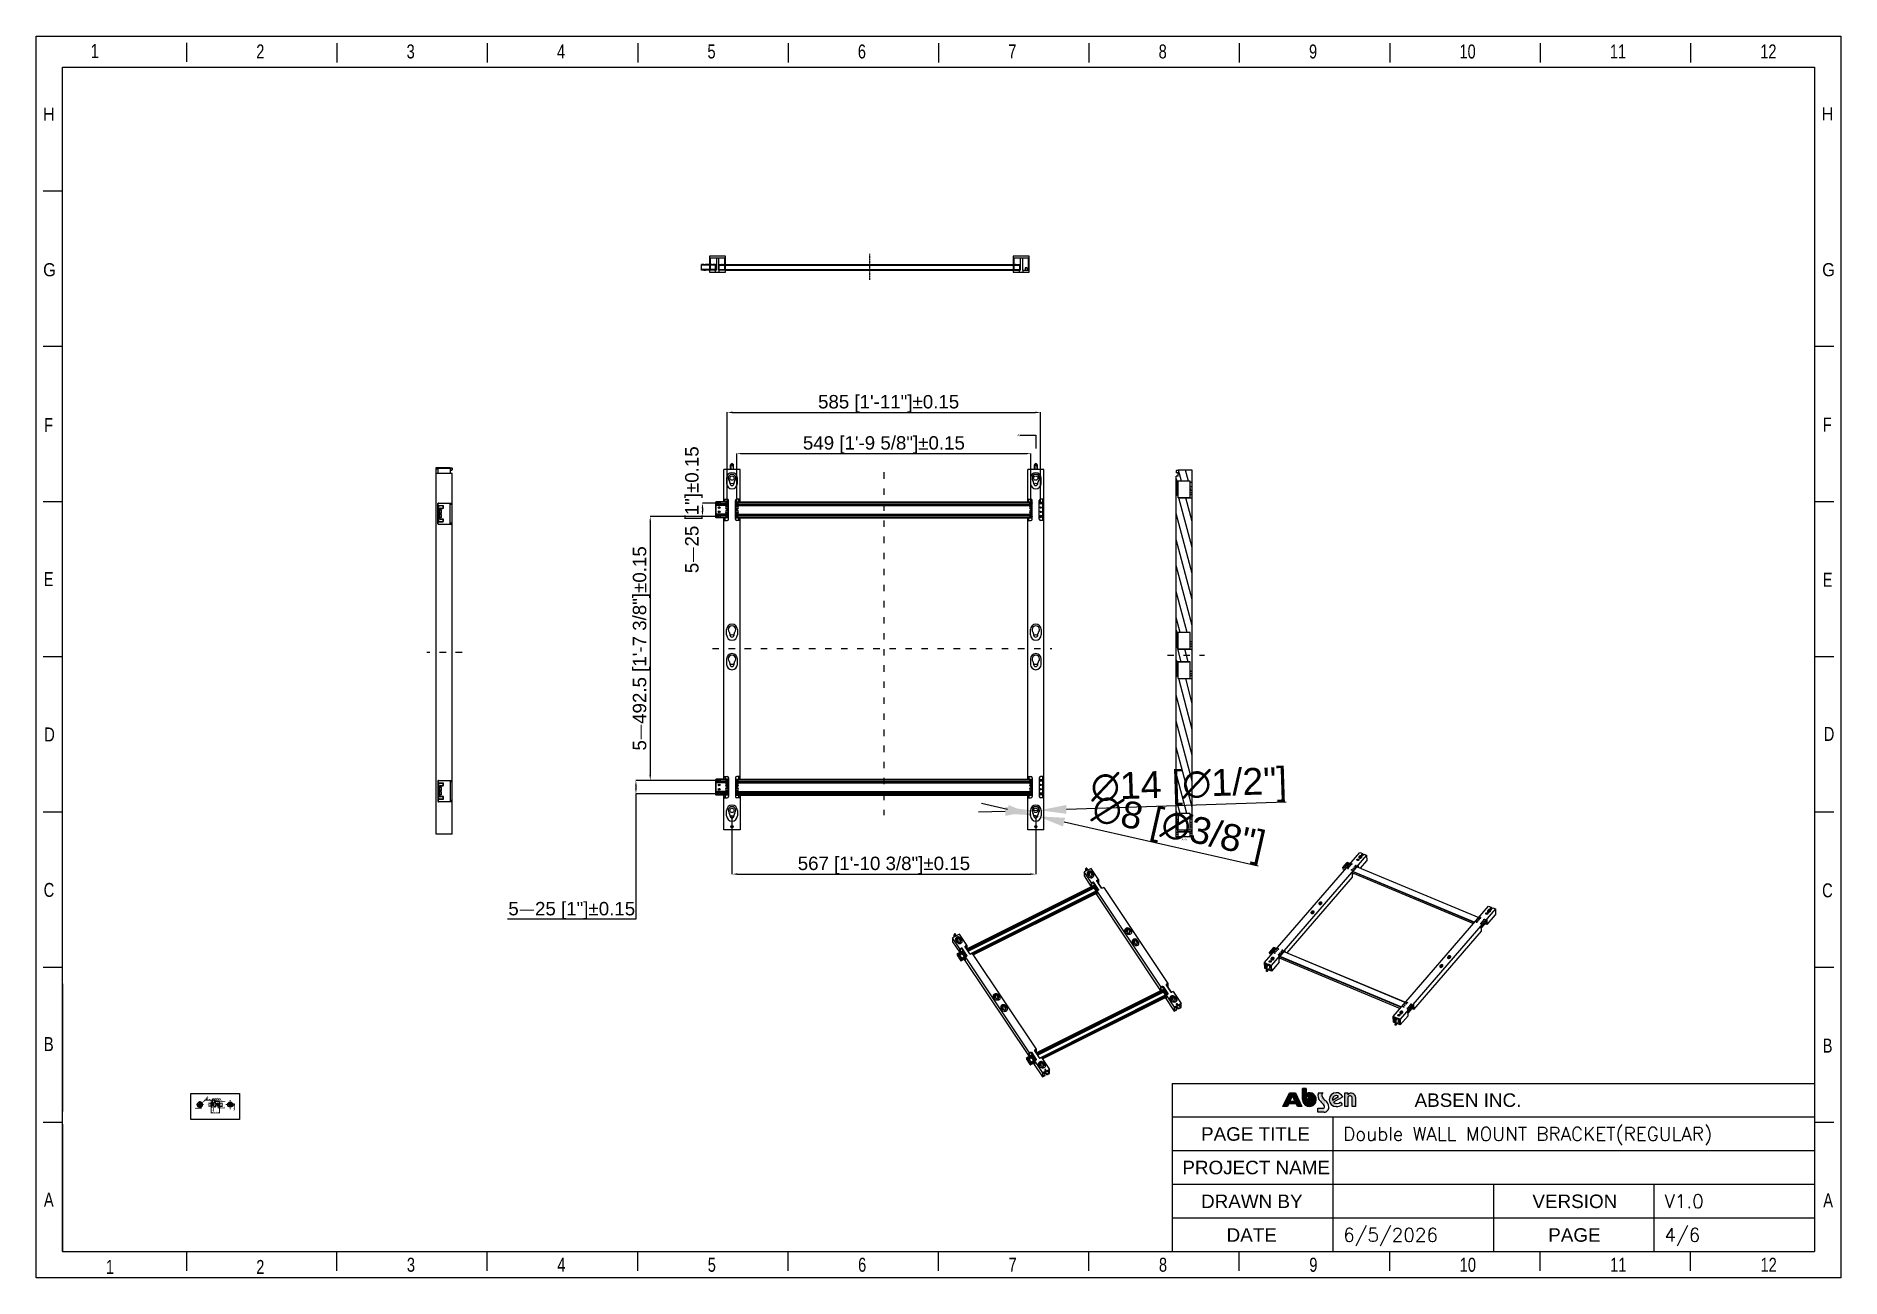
# Model space of a CAD drawing. Header units: millimetres. Extents: x 1409 to 26878, y 589 to 5187.
# Drawn here: x 10141 to 13510, y 589 to 2906 of the extents above; entities that cross this region are included whole.
import ezdxf

# ---------------------------------------------------------------- set-up
doc = ezdxf.new("R2010")
doc.units = ezdxf.units.MM
for name, pattern in [('ACAD_ISO03W100', [30, 12, -18]), ('CENTER', [0.6, 0.375, -0.075, 0.075, -0.075]), ('CENTER2', [28.575, 19.05, -3.175, 3.175, -3.175])]:
    doc.linetypes.add(name, pattern=pattern)
for name, color, linetype in [('02___PRT_ALL_AXES', 7, 'Continuous'), ('center', 1, 'CENTER'), ('DIM', 4, 'Continuous'), ('图框', 7, 'Continuous')]:
    doc.layers.add(name, color=color, linetype=linetype)
doc.layers.add('1轮廓线', color=7, linetype='Continuous', lineweight=25)
doc.layers.add('7中心线', color=1, linetype='CENTER2', lineweight=13)
doc.styles.add('CKSTANDARD', font='arial.ttf')
doc.styles.add('Roamns', font='romans.shx')
doc.styles.get("Standard").update_dxf_attribs({"font": 'arial.ttf'})
doc.styles.add('仿宋', font='simfang.ttf', dxfattribs={"width": 0.7})
doc.dimstyles.new('GB2：1', dxfattribs={"dimscale": 0.5, "dimtxt": 2.6, "dimasz": 1.8, "dimexe": 0.8, "dimexo": 0.1, "dimtad": 1, "dimdsep": 46, "dimtxsty": '仿宋', "dimcen": 2.5, "dimclrd": 3, "dimclre": 3, "dimclrt": 7, "dimadec": 0, "dimazin": 0, "dimtm": 1e-09, "dimtfac": 0.7, "dimtmove": 0, "dimatfit": 3, "dimfxl": 1, "dimtfill": 1, "dimlwd": 13, "dimlwe": 13, "dimarcsym": 0})
doc.dimstyles.new('ISO-25', dxfattribs={"dimtxt": 50, "dimasz": 50, "dimexe": 1.25, "dimexo": 0.625, "dimtad": 1, "dimtxsty": 'Standard', "dimcen": 2.5, "dimadec": 0, "dimazin": 0, "dimtfac": 1, "dimtmove": 0, "dimatfit": 3, "dimfxl": 1, "dimarcsym": 0})
doc.dimstyles.get("Standard").update_dxf_attribs({"dimtxt": 0.18, "dimasz": 0.18, "dimexe": 0.18, "dimexo": 0.0625, "dimgap": 0.09, "dimtad": 0, "dimtih": 1, "dimtoh": 1, "dimdec": 4, "dimzin": 0, "dimdsep": 46, "dimtxsty": 'Standard', "dimcen": 0.09, "dimadec": 0, "dimazin": 0, "dimtfac": 1, "dimtdec": 4, "dimtofl": 0, "dimtmove": 0, "dimatfit": 3, "dimfxl": 1, "dimtolj": 1, "dimtzin": 0, "dimarcsym": 0})
doc.dimstyles.new('缩小5倍', dxfattribs={"dimtxt": 25, "dimasz": 10, "dimexe": 0.18, "dimexo": 0.0625, "dimgap": 0.09, "dimtad": 1, "dimtoh": 1, "dimdec": 3, "dimzin": 9, "dimdsep": 46, "dimtxsty": 'Standard', "dimblk": '_FILLED', "dimcen": 0.09, "dimclrd": 256, "dimclre": 256, "dimclrt": 256, "dimazin": 2, "dimtfac": 1, "dimtdec": 3, "dimtofl": 0, "dimtmove": 0, "dimatfit": 3, "dimldrblk": '_FILLED', "dimfxl": 1, "dimtolj": 1, "dimtzin": 0, "dimarcsym": 0})

msp = doc.modelspace()

# ---------------------------------------------------------------- texts
at = {"color": 7, "linetype": 'Continuous', "lineweight": -3, "insert": (11972.7233, 2163.391), "char_height": 3.9688, "width": 25.4, "attachment_point": 1, "line_spacing_factor": 0.9}
msp.add_mtext('A', dxfattribs=at)
at = {"color": 2, "linetype": 'Continuous', "lineweight": -3, "insert": (12288.6768, 1409.5224), "char_height": 3.96875, "width": 100.0125, "attachment_point": 3, "line_spacing_factor": 0.9}
msp.add_mtext('{\\fSimSun|b0|i0|c134|p2;A-A}', dxfattribs=at)

# ---------------------------------------------------------------- blocks, each defined once
blk = doc.blocks.new('A$C7F980674')
at = {"layer": 'DIM'}
h = blk.add_hatch(color=0, dxfattribs=at)
h.paths.add_polyline_path([(0, 14.4), (17.5, 49.1), (32.4, 49.1), (48.6, 14.4), (37.9, 14.4), (34.5, 21.5), (15.2, 21.5), (11.8, 14.4)])
h.paths.add_polyline_path([(24.9, 41.7), (18.4, 28.2), (31.3, 28.2)], flags=16)
h = blk.add_hatch(color=0, dxfattribs=at)
edge = h.paths.add_edge_path()
edge.add_arc((102.7, 13.9), 4.01, 268.9922, 361.5919)
edge.add_arc((99.2, 13.9), 7.59, 1.2701, 51.0785)
edge.add_arc((307.9, 226.7), 290.6, 223.1995, 225.4213, ccw=False)
edge.add_arc((110, 42.4), 20.2, 160.183, 226.2535, ccw=False)
edge.add_line((91, 49.3), (102.8, 49.3))
edge.add_arc((108.3, 42.8), 8.43, 130.3455, 201.7414)
edge.add_arc((128.4, 54.8), 31.8, 208.35, 232.647)
edge.add_arc((94.7, 12), 22.7, 1.6073, 50.5833, ccw=False)
edge.add_arc((105.8, 11.6), 11.6, -89.3538, 5.2245, ccw=False)
edge.add_line((106, 0), (89.9, 0))
edge.add_line((89.9, 0), (89.9, 9.9))
edge.add_line((89.9, 9.9), (102.7, 9.9))
edge = h.paths.add_edge_path()
edge.add_arc((171.8, 36), 5.59, 4.2423, 157.3807)
edge.add_line((166.6, 38.1), (166.6, 14.7))
edge.add_line((166.6, 14.7), (158.3, 14.7))
edge.add_line((158.3, 14.7), (158.3, 49))
edge.add_line((158.3, 49), (166.6, 49))
edge.add_line((166.6, 49), (166.6, 44.5))
edge.add_arc((175.1, 37.2), 11.2, 0.8903, 139.1292, ccw=False)
edge.add_line((186.2, 37.4), (186.2, 14.6))
edge.add_line((186.2, 14.6), (177.3, 14.6))
edge.add_line((177.3, 14.6), (177.3, 36.4))
edge = h.paths.add_edge_path(flags=16)
edge.add_arc((136.4, 32.8), 9.44, 49.484, 192.8466)
edge.add_line((127.2, 30.7), (142.6, 40))
edge = h.paths.add_edge_path()
edge.add_arc((138.3, 35.1), 13, 229.4307, 313.9876)
edge.add_line((147.3, 25.7), (151.6, 19.1))
edge.add_arc((136.9, 38.4), 24.3, 268.4243, 307.2636, ccw=False)
edge.add_arc((136.2, 31.8), 17.7, 90, 270, ccw=False)
edge.add_arc((137, 31.5), 17.9, 25.5591, 92.5335, ccw=False)
edge.add_line((153.1, 39.3), (129.9, 25.2))
at = {"layer": '图框'}
h = blk.add_hatch(color=30, dxfattribs=at)
edge = h.paths.add_edge_path(flags=0)
edge.add_line((64.3, 49.2), (64.3, 38.8))
edge.add_arc((68.1, 31.9), 7.85, -180, 118.4785, ccw=False)
edge.add_line((60.2, 31.9), (60.2, 60.6))
edge.add_line((60.2, 60.6), (50.4, 60.6))
edge.add_line((50.4, 60.6), (50.4, 31.9))
edge.add_arc((68.1, 31.9), 17.7, 180, 462.2223)
at = {"layer": '图框', "color": 7, "linetype": 'Continuous'}
for p, q in [((0, 14.4), (17.5, 49.1)), ((17.5, 49.1), (32.4, 49.1)), ((32.4, 49.1), (48.6, 14.4)), ((91, 49.3), (102.8, 49.3)), ((158.3, 49), (166.6, 49)), ((158.3, 14.7), (158.3, 49)), ((166.6, 49), (166.6, 44.5)), ((11.8, 14.4), (0, 14.4)), ((15.2, 21.5), (11.8, 14.4)), ((34.5, 21.5), (15.2, 21.5)), ((24.9, 41.7), (18.4, 28.2)), ((18.4, 28.2), (31.3, 28.2)), ((31.3, 28.2), (24.9, 41.7)), ((37.9, 14.4), (34.5, 21.5)), ((48.6, 14.4), (37.9, 14.4)), ((89.9, 9.9), (102.7, 9.9)), ((89.9, 0), (89.9, 9.9)), ((106, 0), (89.9, 0)), ((127.2, 30.7), (142.6, 40)), ((153.1, 39.3), (129.9, 25.2)), ((147.3, 25.7), (151.6, 19.1)), ((166.6, 14.7), (158.3, 14.7)), ((166.6, 38.1), (166.6, 14.7)), ((177.3, 14.6), (177.3, 36.4)), ((186.2, 14.6), (177.3, 14.6)), ((186.2, 37.4), (186.2, 14.6))]:
    blk.add_line(p, q, dxfattribs=at)
at = {"layer": '图框', "color": 30}
for p, q in [((60.2, 60.6), (50.4, 60.6)), ((50.4, 60.6), (50.4, 31.9)), ((60.2, 31.9), (60.2, 60.6)), ((64.3, 49.2), (64.3, 38.8))]:
    blk.add_line(p, q, dxfattribs=at)
at = {"layer": '图框', "color": 30, "linetype": 'Continuous'}
for p, q in [((50.4, 60.6), (60.2, 60.6)), ((50.4, 31.9), (50.4, 60.6)), ((60.2, 60.6), (60.2, 31.9)), ((64.3, 38.8), (64.3, 49.2))]:
    blk.add_line(p, q, dxfattribs=at)
at = {"layer": '图框', "color": 30}
for radius, end in [(17.7, 102.2223), (7.85, 118.4785)]:
    blk.add_arc((68.1, 31.9), radius, 180, end, dxfattribs=at)
at = {"layer": '图框', "color": 30, "linetype": 'Continuous'}
for radius, end in [(17.7, 102.2223), (7.85, 118.4785)]:
    blk.add_arc((68.1, 31.9), radius, 180, end, dxfattribs=at)
at = {"layer": '图框', "color": 7, "linetype": 'Continuous'}
for centre, radius, start, end in [((110, 42.4), 20.2, 160.183, 226.2535), ((108.3, 42.8), 8.43, 130.3455, 201.7414), ((136.2, 31.8), 17.7, 90, 270), ((137, 31.5), 17.9, 25.5591, 92.5335), ((175.1, 37.2), 11.2, 0.8903, 139.1292), ((307.9, 226.7), 290.6, 223.1995, 225.4213), ((128.4, 54.8), 31.8, 208.35, 232.647), ((102.7, 13.9), 4.01, 268.9922, 1.5919), ((99.2, 13.9), 7.59, 1.2701, 51.0785), ((105.8, 11.6), 11.6, 270.6462, 5.2245), ((94.7, 12), 22.7, 1.6073, 50.5833), ((136.4, 32.8), 9.44, 49.484, 192.8466), ((138.3, 35.1), 13, 229.4307, 313.9876), ((136.9, 38.4), 24.3, 268.4243, 307.2636), ((171.8, 36), 5.59, 4.2423, 157.3807)]:
    blk.add_arc(centre, radius, start, end, dxfattribs=at)
blk = doc.blocks.new('standard template')
for p, q in [((3074, 30739), (3074, 30336)), ((6246, 30728), (6246, 30325)), ((9418, 30728), (9418, 30325)), ((12589, 30728), (12589, 30325)), ((15761, 30728), (15761, 30325)), ((18933, 30728), (18933, 30325)), ((22104, 30728), (22104, 30325)), ((25276, 30728), (25276, 30325)), ((28448, 30728), (28448, 30325)), ((31619, 30728), (31619, 30325)), ((34791, 30728), (34791, 30325)), ((456, 27607), (54, 27607)), ((456, 24334), (54, 24334)), ((37812, 24334), (37409, 24334)), ((456, 21062), (54, 21062)), ((37812, 21062), (37409, 21062)), ((456, 17790), (54, 17790)), ((37812, 17790), (37409, 17790)), ((456, 14517), (54, 14517)), ((37812, 14517), (37409, 14517)), ((456, 11245), (54, 11245)), ((37812, 11245), (37409, 11245)), ((456, 10901), (456, 8211)), ((456, 8211), (456, 10446)), ((456, 6313), (456, 10291)), ((23857, 8796), (37409, 8796)), ((23857, 8093), (37409, 8093)), ((27246, 8093), (27246, 5254)), ((456, 7973), (54, 7973)), ((456, 7944), (456, 5254)), ((37812, 7973), (37409, 7973)), ((23857, 7383), (37409, 7383)), ((23857, 6674), (37409, 6674)), ((30633, 6674), (30633, 5254)), ((34021, 6674), (34021, 5254)), ((23857, 5964), (37409, 5964)), ((456, 5254), (37409, 5254)), ((3074, 5254), (3074, 4851)), ((6246, 4851), (6246, 5254)), ((9418, 4851), (9418, 5254)), ((12589, 4851), (12589, 5254)), ((15761, 4851), (15761, 5254)), ((18933, 4851), (18933, 5254)), ((22104, 4851), (22104, 5254)), ((25276, 4851), (25276, 5254)), ((28448, 4851), (28448, 5254)), ((31619, 4851), (31619, 5254)), ((34791, 4851), (34791, 5254))]:
    blk.add_line(p, q)
at = {"color": 7}
for p, q in [((23857, 8796), (23857, 5964)), ((28856, 8796), (31734, 8796)), ((23857, 5964), (23857, 5254))]:
    blk.add_line(p, q, dxfattribs=at)
blk.add_lwpolyline([(37963, 4700), (-97, 4700), (-97, 30879), (37963, 30879)], close=True)
for points in [[(456, 6674), (456, 5964), (456, 5254), (456, 30226), (37409, 30226), (37409, 5254)], [(456, 9631), (456, 8921), (456, 8211)]]:
    blk.add_lwpolyline(points, dxfattribs=at)
at = {"color": 0, "xscale": 8.255519999999997, "yscale": 8.255519999999997, "zscale": 8.255519999999997}
blk.add_blockref('A$C7F980674', (26192, 8195), dxfattribs=at)
at = {"style": 'CKSTANDARD'}
for s, height, width, p in [('1', 295, 0.75, (1055, 30416)), ('2', 295, 0.75, (4545, 30408)), ('3', 295, 0.75, (7716, 30408)), ('4', 295, 0.75, (10888, 30408)), ('5', 295, 0.75, (14060, 30408)), ('6', 295, 0.75, (17231, 30408)), ('7', 295, 0.75, (20403, 30408)), ('8', 295, 0.75, (23575, 30408)), ('9', 295, 0.75, (26746, 30408)), ('10', 294.8, 0.75, (29918, 30408)), ('11', 294.8, 0.75, (33090, 30408)), ('12', 294.8, 0.75, (36261, 30408)), ('H', 276, 0.9, (47, 29097)), ('H', 276, 0.9, (37555, 29102)), ('G', 276, 0.9, (50, 25816)), ('G', 276, 0.9, (37567, 25817)), ('F', 295, 0.75, (37578, 22543)), ('F', 295, 0.75, (69, 22532)), ('E', 295, 0.75, (62, 19285)), ('E', 295, 0.75, (37578, 19270)), ('D', 295, 0.75, (74, 16009)), ('D', 295, 0.75, (37601, 16020)), ('C', 295, 0.75, (62, 12732)), ('C', 295, 0.75, (37567, 12723)), ('B', 295, 0.75, (67, 9483)), ('B', 295, 0.75, (37578, 9450)), ('A', 295, 0.75, (67, 6202)), ('A', 295, 0.75, (37590, 6188)), ('1', 295, 0.75, (1373, 4783)), ('2', 295, 0.75, (4545, 4783)), ('3', 295, 0.75, (7722, 4830)), ('4', 295, 0.75, (10894, 4830)), ('5', 295, 0.75, (14066, 4830)), ('6', 295, 0.75, (17237, 4830)), ('7', 295, 0.75, (20409, 4830)), ('8', 295, 0.75, (23581, 4830)), ('9', 295, 0.75, (26752, 4830)), ('10', 294.8, 0.75, (29924, 4830)), ('11', 294.8, 0.75, (33096, 4830)), ('12', 294.8, 0.75, (36267, 4830))]:
    blk.add_text(s, height=height, dxfattribs=dict(at, width=width)).set_placement(p)
at = {"char_height": 284.52, "attachment_point": 1, "style": 'Roamns'}
for s, insert, width in [('{\\fArial|b0|i0|c0|p34;ABSEN INC.}', (28972, 8590), 3912.01), ('{\\fArial|b0|i0|c0|p34;PAGE TITLE}', (24469, 7876), 3912.01), ('{\\fArial|b0|i0|c0|p34;PROJECT NAME}', (24075, 7170), 3305.73), ('{\\fArial|b0|i0|c0|p34;DRAWN BY}', (24469, 6457), 3912.01), ('{\\fArial|b0|i0|c0|p34;VERSION}', (31457, 6457), 3912.01), ('{\\fArial|b0|i0|c0|p34;DATE}', (25008, 5747), 3912.01), ('{\\fArial|b0|i0|c0|p34;PAGE}', (31791, 5747), 3912.01)]:
    blk.add_mtext(s, dxfattribs=dict(at, insert=insert, width=width))
at = {"style": 'Roamns'}
for tag, p in [('PAGE_NAME', (27466, 7594)), ('PROJECT_NAME', (27466, 6884)), ('DRAWN_NAME', (27466, 6174)), ('VERSION', (34241, 6174)), ('SELECT_DATA', (27466, 5464)), ('PAGE_NUMBER', (34241, 5464))]:
    blk.add_attdef(tag, p, '', height=285, dxfattribs=at)
blk = doc.blocks.new('_FILLED')
at = {"color": 0, "linetype": 'ByBlock'}
blk.add_solid([(0, 0), (-1, 0.15), (-1, -0.15)], dxfattribs=at)
blk = doc.blocks.new('*D49')
at = {"lineweight": -2, "transparency": 16777216}
for p, q in [((11449.2, 2035), (11449.2, 2127.3)), ((11459.2, 2127.1), (11988.2, 2127.1)), ((11998.2, 2035), (11998.2, 2127.3))]:
    blk.add_line(p, q, dxfattribs=at)
at = {"layer": 'Defpoints', "color": 0, "transparency": 16777216}
for p in [(11998.2, 2127.1), (11449.2, 2034.9), (11998.2, 2034.9)]:
    blk.add_point(p, dxfattribs=at)
at = {"lineweight": -2, "transparency": 16777216, "xscale": 10, "yscale": 10, "zscale": 10, "rotation": 180}
blk.add_blockref('_FILLED', (11449.2, 2127.1), dxfattribs=at)
at = {"lineweight": -2, "transparency": 16777216, "xscale": 10, "yscale": 10, "zscale": 10}
blk.add_blockref('_FILLED', (11998.2, 2127.1), dxfattribs=at)
at = {"lineweight": -3, "transparency": 16777216, "insert": (11723.7, 2143.4), "char_height": 25, "attachment_point": 5}
blk.add_mtext('\\A1;549 [1\'-9 5/8"]%%P0.15', dxfattribs=at)
blk = doc.blocks.new('*D50')
at = {"lineweight": -2, "transparency": 16777216}
for p, q in [((11431.2, 2035), (11431.2, 2204.2)), ((11441.2, 2204), (12006.2, 2204)), ((12016.2, 2035), (12016.2, 2204.2))]:
    blk.add_line(p, q, dxfattribs=at)
at = {"layer": 'Defpoints', "color": 0, "transparency": 16777216}
for p in [(12016.2, 2204), (11431.2, 2034.9), (12016.2, 2034.9)]:
    blk.add_point(p, dxfattribs=at)
at = {"lineweight": -2, "transparency": 16777216, "xscale": 10, "yscale": 10, "zscale": 10, "rotation": 180}
blk.add_blockref('_FILLED', (11431.2, 2204), dxfattribs=at)
at = {"lineweight": -2, "transparency": 16777216, "xscale": 10, "yscale": 10, "zscale": 10}
blk.add_blockref('_FILLED', (12016.2, 2204), dxfattribs=at)
at = {"lineweight": -3, "transparency": 16777216, "insert": (11732.5, 2220.2), "char_height": 25, "attachment_point": 5}
blk.add_mtext('\\A1;585 [1\'-11"]%%P0.15', dxfattribs=at)
blk = doc.blocks.new('*D51')
at = {"lineweight": -2, "transparency": 16777216}
for p, q in [((11416.1, 2034.9), (11384.9, 2034.9)), ((11385.1, 2024.9), (11385.1, 2019.9)), ((11416.1, 2009.9), (11384.9, 2009.9))]:
    blk.add_line(p, q, dxfattribs=at)
at = {"layer": 'Defpoints', "color": 0, "transparency": 16777216}
for p in [(11416.2, 2034.9), (11385.1, 2009.9), (11416.2, 2009.9)]:
    blk.add_point(p, dxfattribs=at)
at = {"lineweight": -2, "transparency": 16777216, "xscale": 10, "yscale": 10, "zscale": 10}
for p, rotation in [((11385.1, 2034.9), 90), ((11385.1, 2009.9), 270)]:
    blk.add_blockref('_FILLED', p, dxfattribs=dict(at, rotation=rotation))
at = {"lineweight": -3, "transparency": 16777216, "insert": (11369, 2022.4), "char_height": 25, "attachment_point": 5, "rotation": 90}
blk.add_mtext('\\A1;5{\\fSimSun|b0|i0|c134|p2;—}25 [1"]%%P0.15', dxfattribs=at)
blk = doc.blocks.new('*D52')
at = {"lineweight": -2, "transparency": 16777216}
for p, q in [((11416.1, 2009.9), (11287.5, 2009.9)), ((11287.6, 1999.9), (11287.6, 1527.4)), ((11416.1, 1517.4), (11287.5, 1517.4))]:
    blk.add_line(p, q, dxfattribs=at)
at = {"layer": 'Defpoints', "color": 0, "transparency": 16777216}
for p in [(11416.2, 2009.9), (11287.6, 1517.4), (11416.2, 1517.4)]:
    blk.add_point(p, dxfattribs=at)
at = {"lineweight": -2, "transparency": 16777216, "xscale": 10, "yscale": 10, "zscale": 10}
for p, rotation in [((11287.6, 2009.9), 90), ((11287.6, 1517.4), 270)]:
    blk.add_blockref('_FILLED', p, dxfattribs=dict(at, rotation=rotation))
at = {"lineweight": -3, "transparency": 16777216, "insert": (11271.4, 1763.7), "char_height": 25, "attachment_point": 5, "rotation": 90}
blk.add_mtext('\\A1;5{\\fSimSun|b0|i0|c134|p2;—}492.5 [1\'-7 3/8"]%%P0.15', dxfattribs=at)
blk = doc.blocks.new('*D53')
at = {"lineweight": -2, "transparency": 16777216}
for p, q in [((11416.1, 1517.4), (11260.7, 1517.4)), ((11416.1, 1492.4), (11260.7, 1492.4)), ((11260.9, 1507.4), (11260.9, 1502.4)), ((11260.9, 1492.4), (11260.9, 1258.3)), ((11260.9, 1258.3), (11021.5, 1258.3))]:
    blk.add_line(p, q, dxfattribs=at)
at = {"layer": 'Defpoints', "color": 0, "transparency": 16777216}
for p in [(11416.2, 1517.4), (11260.9, 1492.4), (11416.2, 1492.4)]:
    blk.add_point(p, dxfattribs=at)
at = {"lineweight": -2, "transparency": 16777216, "xscale": 10, "yscale": 10, "zscale": 10}
for p, rotation in [((11260.9, 1517.4), 90), ((11260.9, 1492.4), 270)]:
    blk.add_blockref('_FILLED', p, dxfattribs=dict(at, rotation=rotation))
at = {"lineweight": -3, "transparency": 16777216, "insert": (11141.1, 1274.4), "char_height": 25, "attachment_point": 5}
blk.add_mtext('\\A1;5{\\fSimSun|b0|i0|c134|p2;—}25 [1"]%%P0.15', dxfattribs=at)
blk = doc.blocks.new('*D48')
at = {"lineweight": -2, "transparency": 16777216}
for p, q in [((11440.2, 1451.4), (11440.2, 1342.4)), ((12007.2, 1451.4), (12007.2, 1342.4)), ((11450.2, 1342.6), (11997.2, 1342.6))]:
    blk.add_line(p, q, dxfattribs=at)
at = {"layer": 'Defpoints', "color": 0, "transparency": 16777216}
for p in [(11440.2, 1451.4), (12007.2, 1451.4), (12007.2, 1342.6)]:
    blk.add_point(p, dxfattribs=at)
at = {"lineweight": -2, "transparency": 16777216, "xscale": 10, "yscale": 10, "zscale": 10, "rotation": 180}
blk.add_blockref('_FILLED', (11440.2, 1342.6), dxfattribs=at)
at = {"lineweight": -2, "transparency": 16777216, "xscale": 10, "yscale": 10, "zscale": 10}
blk.add_blockref('_FILLED', (12007.2, 1342.6), dxfattribs=at)
at = {"lineweight": -3, "transparency": 16777216, "insert": (11723.7, 1358.9), "char_height": 25, "attachment_point": 5}
blk.add_mtext('\\A1;567 [1\'-10 3/8"]%%P0.15', dxfattribs=at)
blk = doc.blocks.new('*U46')
at = {"layer": '7中心线', "color": 0, "linetype": 'CENTER2', "transparency": 16777216}
for p, q in [((-6.4, 0), (-0.58, 0)), ((0, 0.58), (0, 6.4)), ((0.58, 0), (6.4, 0)), ((0, -6.4), (0, -0.58))]:
    blk.add_line(p, q, dxfattribs=at)
at = {"layer": '7中心线', "color": 0, "linetype": 'Continuous', "transparency": 16777216}
for p, q in [((-0.29, 0), (0.29, 0)), ((0, -0.29), (0, 0.29))]:
    blk.add_line(p, q, dxfattribs=at)
blk = doc.blocks.new('*U47')
at = {"color": 0, "linetype": 'CENTER', "lineweight": 5, "ltscale": 0.2, "transparency": 16777216}
blk.add_line((13.5, 0), (-5.2, 0), dxfattribs=at)
blk = doc.blocks.new('*D54')
at = {"color": 3, "lineweight": 13, "transparency": 16777216}
for p, q in [((10470.4, 917.2), (10470.4, 923.6)), ((10471.3, 923.2), (10473, 923.2)), ((10473.9, 916.8), (10473.9, 923.6)), ((10473.9, 923.2), (10485.9, 923.2))]:
    blk.add_line(p, q, dxfattribs=at)
at = {"color": 3, "transparency": 16777216}
for points in [[(10471.3, 923.4), (10471.3, 923.1), (10470.4, 923.2)], [(10473, 923.4), (10473, 923.1), (10473.9, 923.2)]]:
    blk.add_solid(points, dxfattribs=at)
at = {"color": 7, "lineweight": 5, "transparency": 16777216, "insert": (10480.4, 924.4), "char_height": 1.3, "attachment_point": 5, "style": '仿宋', "bg_fill": 3, "box_fill_scale": 1.1, "bg_fill_color": 256, "bg_fill_true_color": 13158600, "bg_fill_transparency": 0}
blk.add_mtext('3.5 [1/8"]%%P0.05', dxfattribs=at)
at = {"layer": 'Defpoints', "color": 0, "transparency": 16777216}
for p in [(10470.4, 917.2), (10473.9, 923.2), (10473.9, 916.8)]:
    blk.add_point(p, dxfattribs=at)
blk = doc.blocks.new('*D55')
at = {"color": 3, "lineweight": 13, "transparency": 16777216}
for p, q in [((10467.9, 920.9), (10456.6, 920.9)), ((10467.9, 915.3), (10467.9, 921.3)), ((10469.5, 920.9), (10468.8, 920.9)), ((10470.4, 917.2), (10470.4, 921.3))]:
    blk.add_line(p, q, dxfattribs=at)
at = {"color": 3, "transparency": 16777216}
for points in [[(10468.8, 921.1), (10468.8, 920.8), (10467.9, 920.9)], [(10469.5, 921.1), (10469.5, 920.8), (10470.4, 920.9)]]:
    blk.add_solid(points, dxfattribs=at)
at = {"color": 7, "lineweight": 5, "transparency": 16777216, "insert": (10461.8, 922.1), "char_height": 1.3, "attachment_point": 5, "style": '仿宋', "bg_fill": 3, "box_fill_scale": 1.1, "bg_fill_color": 256, "bg_fill_true_color": 13158600, "bg_fill_transparency": 0}
blk.add_mtext('2.5 [1/8"]%%P0.1', dxfattribs=at)
at = {"layer": 'Defpoints', "color": 0, "transparency": 16777216}
for p in [(10467.9, 915.3), (10470.4, 920.9), (10470.4, 917.2)]:
    blk.add_point(p, dxfattribs=at)
blk = doc.blocks.new('*D56')
at = {"color": 3, "lineweight": 13, "transparency": 16777216}
for p, q in [((10473, 920.6), (10472.1, 920.6)), ((10473.9, 916.8), (10473.9, 921)), ((10473.9, 920.6), (10475.7, 920.6)), ((10475.7, 916.8), (10475.7, 921)), ((10476.6, 920.6), (10487.8, 920.6))]:
    blk.add_line(p, q, dxfattribs=at)
at = {"color": 3, "transparency": 16777216}
for points in [[(10473, 920.7), (10473, 920.4), (10473.9, 920.6)], [(10476.6, 920.7), (10476.6, 920.4), (10475.7, 920.6)]]:
    blk.add_solid(points, dxfattribs=at)
at = {"color": 7, "lineweight": 5, "transparency": 16777216, "insert": (10482.7, 921.7), "char_height": 1.3, "attachment_point": 5, "style": '仿宋', "bg_fill": 3, "box_fill_scale": 1.1, "bg_fill_color": 256, "bg_fill_true_color": 13158600, "bg_fill_transparency": 0}
blk.add_mtext('1.8 [1/8"]%%P0.1', dxfattribs=at)
at = {"layer": 'Defpoints', "color": 0, "transparency": 16777216}
for p in [(10473.9, 916.8), (10475.7, 920.6), (10475.7, 916.8)]:
    blk.add_point(p, dxfattribs=at)
blk = doc.blocks.new('*D57')
at = {"color": 3, "lineweight": 13, "transparency": 16777216}
for p, q in [((10475.7, 917.2), (10475.7, 918.6)), ((10476.6, 918.2), (10482.8, 918.2)), ((10483.7, 915), (10483.7, 918.6)), ((10483.7, 918.2), (10494.4, 918.2))]:
    blk.add_line(p, q, dxfattribs=at)
at = {"color": 3, "transparency": 16777216}
for points in [[(10476.6, 918.3), (10476.6, 918), (10475.7, 918.2)], [(10482.8, 918.3), (10482.8, 918), (10483.7, 918.2)]]:
    blk.add_solid(points, dxfattribs=at)
at = {"color": 7, "lineweight": 5, "transparency": 16777216, "insert": (10489.5, 919.3), "char_height": 1.3, "attachment_point": 5, "style": '仿宋', "bg_fill": 3, "box_fill_scale": 1.1, "bg_fill_color": 256, "bg_fill_true_color": 13158600, "bg_fill_transparency": 0}
blk.add_mtext('8 [3/8"]%%P0.15', dxfattribs=at)
at = {"layer": 'Defpoints', "color": 0, "transparency": 16777216}
for p in [(10475.7, 917.2), (10483.7, 918.2), (10483.7, 914.9)]:
    blk.add_point(p, dxfattribs=at)
blk = doc.blocks.new('*D58')
at = {"color": 3, "lineweight": 13, "transparency": 16777216}
for p, q in [((10472.2, 914.8), (10472.9, 914.8)), ((10472.2, 910.3), (10472.9, 910.3)), ((10472.5, 913.9), (10472.5, 911.2)), ((10472.5, 910.3), (10472.5, 897.4))]:
    blk.add_line(p, q, dxfattribs=at)
at = {"color": 3, "transparency": 16777216}
for points in [[(10472.3, 913.9), (10472.6, 913.9), (10472.5, 914.8)], [(10472.3, 911.2), (10472.6, 911.2), (10472.5, 910.3)]]:
    blk.add_solid(points, dxfattribs=at)
at = {"color": 7, "lineweight": 5, "transparency": 16777216, "insert": (10471.3, 903.1), "char_height": 1.3, "attachment_point": 5, "rotation": 90, "style": '仿宋', "bg_fill": 3, "box_fill_scale": 1.1, "bg_fill_color": 256, "bg_fill_true_color": 13158600, "bg_fill_transparency": 0}
blk.add_mtext('%%C4.5 [1/8"]%%P0.1', dxfattribs=at)
at = {"layer": 'Defpoints', "color": 0, "transparency": 16777216}
for p in [(10472.2, 914.8), (10472.2, 910.3), (10472.5, 910.3)]:
    blk.add_point(p, dxfattribs=at)
blk = doc.blocks.new('*D59')
at = {"color": 3, "lineweight": 13, "transparency": 16777216}
for p, q in [((10481.2, 911), (10481.2, 906)), ((10483.7, 910.1), (10483.7, 906)), ((10482.1, 906.4), (10482.8, 906.4)), ((10483.7, 906.4), (10493.6, 906.4))]:
    blk.add_line(p, q, dxfattribs=at)
at = {"color": 3, "transparency": 16777216}
for points in [[(10482.1, 906.5), (10482.1, 906.2), (10481.2, 906.4)], [(10482.8, 906.5), (10482.8, 906.2), (10483.7, 906.4)]]:
    blk.add_solid(points, dxfattribs=at)
at = {"color": 7, "lineweight": 5, "transparency": 16777216, "insert": (10489.1, 907.8), "char_height": 1.3, "attachment_point": 5, "style": '仿宋', "bg_fill": 3, "box_fill_scale": 1.1, "bg_fill_color": 256, "bg_fill_true_color": 13158600, "bg_fill_transparency": 0}
blk.add_mtext('2.5 [1/8"]{\\H0.7x;\\S+0.3^  0;}', dxfattribs=at)
at = {"layer": 'Defpoints', "color": 0, "transparency": 16777216}
for p in [(10481.2, 911.1), (10483.7, 910.1), (10483.7, 906.4)]:
    blk.add_point(p, dxfattribs=at)
blk = doc.blocks.new('*D60')
at = {"color": 3, "lineweight": 13, "transparency": 16777216}
for p, q in [((10482.2, 915.5), (10489.1, 915.5)), ((10482.7, 909.6), (10489.1, 909.6)), ((10488.7, 914.6), (10488.7, 910.5))]:
    blk.add_line(p, q, dxfattribs=at)
at = {"color": 3, "transparency": 16777216}
for points in [[(10488.5, 914.6), (10488.8, 914.6), (10488.7, 915.5)], [(10488.5, 910.5), (10488.8, 910.5), (10488.7, 909.6)]]:
    blk.add_solid(points, dxfattribs=at)
at = {"color": 7, "lineweight": 5, "transparency": 16777216, "insert": (10487.7, 912.6), "char_height": 1.3, "attachment_point": 5, "rotation": 90, "style": '仿宋', "bg_fill": 3, "box_fill_scale": 1.1, "bg_fill_color": 256, "bg_fill_true_color": 13158600, "bg_fill_transparency": 0}
blk.add_mtext('M6', dxfattribs=at)
at = {"layer": 'Defpoints', "color": 0, "transparency": 16777216}
for p in [(10482.1, 915.5), (10482.6, 909.6), (10488.7, 909.6)]:
    blk.add_point(p, dxfattribs=at)
blk = doc.blocks.new('*U45')
at = {"color": 0, "linetype": 'CENTER', "lineweight": 5, "ltscale": 0.2, "transparency": 16777216}
for p, q in [((-8.4, 0), (-0.98, 0)), ((0, 0.98), (0, 8.4)), ((0.98, 0), (8.4, 0)), ((0, -8.4), (0, -0.98))]:
    blk.add_line(p, q, dxfattribs=at)
at = {"color": 0, "linetype": 'Continuous', "lineweight": 5, "ltscale": 0.2, "transparency": 16777216}
for p, q in [((-0.49, 0), (0.49, 0)), ((0, -0.49), (0, 0.49))]:
    blk.add_line(p, q, dxfattribs=at)
blk = doc.blocks.new('*D61')
at = {"color": 3, "lineweight": 13, "transparency": 16777216}
for p, q in [((10504.7, 914), (10511.9, 914)), ((10504.7, 911), (10511.9, 911)), ((10511.5, 913.1), (10511.5, 911.9)), ((10511.5, 911), (10511.5, 902))]:
    blk.add_line(p, q, dxfattribs=at)
at = {"color": 3, "transparency": 16777216}
for points in [[(10511.4, 913.1), (10511.7, 913.1), (10511.5, 914)], [(10511.4, 911.9), (10511.7, 911.9), (10511.5, 911)]]:
    blk.add_solid(points, dxfattribs=at)
at = {"color": 7, "lineweight": 5, "transparency": 16777216, "insert": (10510.1, 906), "char_height": 1.3, "attachment_point": 5, "rotation": 90, "style": '仿宋', "bg_fill": 3, "box_fill_scale": 1.1, "bg_fill_color": 256, "bg_fill_true_color": 13158600, "bg_fill_transparency": 0}
blk.add_mtext('3 [1/8"]{\\H0.7x;\\S+0.03^ +0.08;}', dxfattribs=at)
at = {"layer": 'Defpoints', "color": 0, "transparency": 16777216}
for p in [(10504.7, 914), (10504.7, 911), (10511.5, 911)]:
    blk.add_point(p, dxfattribs=at)
blk = doc.blocks.new('*D62')
at = {"color": 3, "lineweight": 13, "transparency": 16777216}
for p, q in [((10444.7, 911.9), (10444.7, 905.5)), ((10449.7, 911.9), (10449.7, 905.5)), ((10444.7, 905.9), (10438.2, 905.9)), ((10448.8, 905.9), (10445.6, 905.9))]:
    blk.add_line(p, q, dxfattribs=at)
at = {"color": 3, "transparency": 16777216}
for points in [[(10445.6, 906.1), (10445.6, 905.8), (10444.7, 905.9)], [(10448.8, 906.1), (10448.8, 905.8), (10449.7, 905.9)]]:
    blk.add_solid(points, dxfattribs=at)
at = {"color": 7, "lineweight": 5, "transparency": 16777216, "insert": (10441, 907.1), "char_height": 1.3, "attachment_point": 5, "style": '仿宋', "bg_fill": 3, "box_fill_scale": 1.1, "bg_fill_color": 256, "bg_fill_true_color": 13158600, "bg_fill_transparency": 0}
blk.add_mtext('5 [1/4"]', dxfattribs=at)
at = {"layer": 'Defpoints', "color": 0, "transparency": 16777216}
for p in [(10444.7, 912), (10449.7, 912), (10449.7, 905.9)]:
    blk.add_point(p, dxfattribs=at)
blk = doc.blocks.new('*D63')
at = {"layer": '1轮廓线', "color": 3, "lineweight": 13, "transparency": 16777216}
for p, q in [((10467.9, 915.5), (10463.3, 915.5)), ((10467.8, 909.7), (10463.3, 909.7)), ((10463.7, 914.6), (10463.7, 910.6))]:
    blk.add_line(p, q, dxfattribs=at)
at = {"layer": '1轮廓线', "color": 3, "transparency": 16777216}
for points in [[(10463.5, 910.6), (10463.8, 910.6), (10463.7, 909.7)], [(10463.6, 914.6), (10463.9, 914.6), (10463.7, 915.5)]]:
    blk.add_solid(points, dxfattribs=at)
at = {"layer": '1轮廓线', "color": 7, "transparency": 16777216, "insert": (10462.6, 912.6), "char_height": 1.3, "attachment_point": 5, "rotation": 89.6486, "style": '仿宋', "bg_fill": 3, "box_fill_scale": 1.1, "bg_fill_color": 256, "bg_fill_true_color": 13158600, "bg_fill_transparency": 0}
blk.add_mtext('（%%C6）', dxfattribs=at)
at = {"layer": 'Defpoints', "color": 0, "transparency": 16777216}
for p in [(10463.7, 909.7), (10467.9, 915.5), (10467.9, 909.7)]:
    blk.add_point(p, dxfattribs=at)
blk = doc.blocks.new('*D64')
at = {"color": 3, "lineweight": 13, "transparency": 16777216}
for p, q in [((10462.2, 925.9), (10451.4, 916.3)), ((10443.1, 908.8), (10442.4, 908.2))]:
    blk.add_line(p, q, dxfattribs=at)
at = {"color": 7, "transparency": 16777216, "insert": (10456.4, 922.3), "char_height": 1.3, "attachment_point": 5, "rotation": 41.8334, "style": '仿宋', "bg_fill": 3, "box_fill_scale": 1.1, "bg_fill_color": 256, "bg_fill_true_color": 13158600, "bg_fill_transparency": 0}
blk.add_mtext('∅9.4 [∅3/8"]%%P0.15', dxfattribs=at)
at = {"color": 3, "lineweight": 13, "transparency": 16777216}
blk.add_line((10443.7, 909.4), (10450.7, 915.7), dxfattribs=at)
at = {"color": 3, "transparency": 16777216}
for points in [[(10451.3, 916.4), (10451.5, 916.2), (10450.7, 915.7)], [(10443, 908.9), (10443.2, 908.7), (10443.7, 909.4)]]:
    blk.add_solid(points, dxfattribs=at)
at = {"layer": 'Defpoints', "color": 0, "transparency": 16777216}
for p in [(10450.7, 915.7), (10443.7, 909.4)]:
    blk.add_point(p, dxfattribs=at)
blk = doc.blocks.new('*D65')
at = {"color": 3, "lineweight": 13, "transparency": 16777216}
for p, q in [((10467.9, 909.6), (10467.9, 896.7)), ((10483.7, 910.1), (10483.7, 896.7)), ((10482.8, 897.1), (10468.8, 897.1))]:
    blk.add_line(p, q, dxfattribs=at)
at = {"color": 3, "transparency": 16777216}
for points in [[(10468.8, 897.3), (10468.8, 897), (10467.9, 897.1)], [(10482.8, 897.3), (10482.8, 897), (10483.7, 897.1)]]:
    blk.add_solid(points, dxfattribs=at)
at = {"color": 7, "transparency": 16777216, "insert": (10475.8, 898.3), "char_height": 1.3, "attachment_point": 5, "style": '仿宋', "bg_fill": 3, "box_fill_scale": 1.1, "bg_fill_color": 256, "bg_fill_true_color": 13158600, "bg_fill_transparency": 0}
blk.add_mtext('15.8 [5/8"]', dxfattribs=at)
at = {"layer": 'Defpoints', "color": 0, "transparency": 16777216}
for p in [(10467.9, 909.7), (10483.7, 910.1), (10467.9, 897.1)]:
    blk.add_point(p, dxfattribs=at)
blk = doc.blocks.new('*D66')
at = {"color": 0, "lineweight": -2, "transparency": 16777216}
for p, q in [((11954.5, 1463.3), (11905.8, 1474.4)), ((12003.3, 1452.3), (12011.1, 1450.5)), ((12422.2, 1357.6), (12059.9, 1439.5))]:
    blk.add_line(p, q, dxfattribs=at)
at = {"color": 0, "transparency": 16777216}
for points in [[(11956.4, 1471.5), (11952.7, 1455.2), (12003.3, 1452.3)], [(12061.7, 1447.6), (12058, 1431.4), (12011.1, 1450.5)]]:
    blk.add_solid(points, dxfattribs=at)
at = {"layer": 'Defpoints', "color": 0, "transparency": 16777216}
for p in [(12003.3, 1452.3), (12011.1, 1450.5)]:
    blk.add_point(p, dxfattribs=at)
at = {"color": 0, "transparency": 16777216, "insert": (12272.8, 1425.7), "char_height": 50, "attachment_point": 5, "rotation": 347.2603}
blk.add_mtext('∅8 [∅3/8"]', dxfattribs=at)
blk = doc.blocks.new('*D67')
at = {"color": 0, "lineweight": -2, "transparency": 16777216}
for p, q in [((11950.2, 1459.6), (11900.3, 1457.9)), ((12000.2, 1461.2), (12014.2, 1461.7)), ((12474.3, 1476.6), (12064.2, 1463.3))]:
    blk.add_line(p, q, dxfattribs=at)
at = {"color": 0, "transparency": 16777216}
for points in [[(11950, 1467.9), (11950.5, 1451.2), (12000.2, 1461.2)], [(12063.9, 1471.6), (12064.4, 1455), (12014.2, 1461.7)]]:
    blk.add_solid(points, dxfattribs=at)
at = {"layer": 'Defpoints', "color": 0, "transparency": 16777216}
for p in [(12000.2, 1461.2), (12014.2, 1461.7)]:
    blk.add_point(p, dxfattribs=at)
at = {"color": 0, "transparency": 16777216, "insert": (12293.1, 1504.2), "char_height": 50, "attachment_point": 5, "rotation": 1.8659}
blk.add_mtext('∅14 [∅1/2"]', dxfattribs=at)

# ---------------------------------------------------------------- dimensions: what is measured, and where the dimension line sits
at = {"lineweight": -3}
dim = msp.add_linear_dim(base=(12016.1961, 2204.0493), p1=(11431.1961, 2034.9262), p2=(12016.1961, 2034.9262), text='<>%%P0.15', dimstyle='缩小5倍', dxfattribs=at)
dim.commit()
dim.dimension.update_dxf_attribs({"geometry": '*D50', "text_midpoint": (11732.5013, 2204.0493), "dimtype": 160})
at = {"color": 1, "lineweight": -3}
for base, p1, p2, picture, middle in [((11998.1961, 2127.127), (11449.1961, 2034.9262), (11998.1961, 2034.9262), '*D49', (11723.6961, 2127.127)), ((12007.1961, 1342.5912), (11440.1961, 1451.4262), (12007.1961, 1451.4262), '*D48', (11723.6961, 1342.5912))]:
    dim = msp.add_linear_dim(base=base, p1=p1, p2=p2, text='<>%%P0.15', dimstyle='缩小5倍', dxfattribs=at)
    dim.commit()
    dim.dimension.update_dxf_attribs({"geometry": picture, "text_midpoint": middle, "dimtype": 160})
for base, p1, p2, picture, middle in [((11385.1269, 2009.9262), (11416.1961, 2034.9262), (11416.1961, 2009.9262), '*D51', (11385.1269, 2022.4262)), ((11287.6443, 1517.4262), (11416.1961, 2009.9262), (11416.1961, 1517.4262), '*D52', (11287.6443, 1763.6762)), ((11260.8571, 1492.4262), (11416.1961, 1517.4262), (11416.1961, 1492.4262), '*D53', (11141.1421, 1258.2524))]:
    dim = msp.add_linear_dim(base=base, p1=p1, p2=p2, angle=90, text='5{\\fSimSun|b0|i0|c134|p2;—}<>%%P0.15', dimstyle='缩小5倍', dxfattribs=at)
    dim.commit()
    dim.dimension.update_dxf_attribs({"geometry": picture, "text_midpoint": middle, "dimtype": 160})
for p1, p2, picture, middle in [((12000.1998, 1461.1983), (12014.1924, 1461.6541), '*D67', (12293.1317, 1504.2456)), ((12003.2946, 1452.3083), (12011.0976, 1450.5441), '*D66', (12272.8175, 1425.7042))]:
    dim = msp.add_diameter_dim_2p(p1=p1, p2=p2, dimstyle='ISO-25')
    dim.commit()
    dim.dimension.update_dxf_attribs({"geometry": picture, "text_midpoint": middle})

# ---------------------------------------------------------------- hatches: boundary and pattern name
at = {"linetype": 'Continuous', "lineweight": -3}
h = msp.add_hatch(dxfattribs=at)
h.set_pattern_fill('DEFAULT__1', color=2, scale=12.548463, angle=285, style=0, pattern_type=0)
h.set_pattern_definition([(285, (11771.992, 138.374), (12.120884, 3.24778), [])])
edge = h.paths.add_edge_path()
edge.add_line((12272.8273, 1412.4517), (12269.3273, 1412.4517))
edge.add_line((12269.3273, 1416.3517), (12269.3273, 1412.4517))
edge.add_line((12272.8273, 1416.3517), (12269.3273, 1416.3517))
edge.add_line((12272.8273, 1416.3517), (12272.8273, 1412.4517))
edge = h.paths.add_edge_path()
edge.add_line((12299.3273, 2095.9517), (12299.3273, 2072.9517))
edge.add_line((12299.3273, 2072.9517), (12295.3273, 2072.9517))
edge.add_line((12295.3273, 2075.9517), (12295.3273, 2072.9517))
edge.add_line((12295.3273, 2075.9517), (12270.1273, 2075.9517))
edge.add_line((12270.1273, 2075.9517), (12270.1273, 2078.9517))
edge.add_line((12270.1273, 2078.9517), (12269.3273, 2078.9517))
edge.add_line((12269.3273, 2084.9517), (12269.3273, 2078.9517))
edge.add_line((12273.0273, 2084.9517), (12269.3273, 2084.9517))
edge.add_line((12273.0273, 2084.9517), (12273.0273, 2091.4517))
edge.add_line((12273.0273, 2091.4517), (12269.8273, 2091.4517))
edge.add_line((12269.3273, 2091.9517), (12269.8273, 2091.4517))
edge.add_line((12269.3273, 2094.9517), (12269.3273, 2091.9517))
edge.add_line((12269.3273, 2094.9517), (12269.8273, 2095.4517))
edge.add_line((12273.0273, 2095.4517), (12269.8273, 2095.4517))
edge.add_line((12273.0273, 2095.4517), (12273.0273, 2095.9517))
edge.add_line((12299.3273, 2095.9517), (12273.0273, 2095.9517))
edge = h.paths.add_edge_path()
edge.add_line((12299.3273, 2064.9517), (12299.3273, 2058.9517))
edge.add_line((12295.3273, 2058.9517), (12299.3273, 2058.9517))
edge.add_line((12295.3273, 2064.9517), (12295.3273, 2058.9517))
edge.add_line((12299.3273, 2064.9517), (12295.3273, 2064.9517))
edge = h.paths.add_edge_path()
edge.add_line((12299.3273, 2044.9517), (12299.3273, 1776.4517))
edge.add_line((12295.3273, 1776.4517), (12299.3273, 1776.4517))
edge.add_line((12295.3273, 1793.4517), (12295.3273, 1776.4517))
edge.add_line((12295.3273, 1793.4517), (12270.1273, 1793.4517))
edge.add_line((12270.1273, 1793.4517), (12270.1273, 1796.4517))
edge.add_line((12270.1273, 1796.4517), (12269.3273, 1796.4517))
edge.add_line((12269.3273, 2048.9517), (12269.3273, 1796.4517))
edge.add_line((12270.1273, 2048.9517), (12269.3273, 2048.9517))
edge.add_line((12270.1273, 2048.9517), (12270.1273, 2054.9517))
edge.add_line((12272.8273, 2054.9517), (12270.1273, 2054.9517))
edge.add_line((12272.8273, 2054.9517), (12272.8273, 2044.9517))
edge.add_line((12272.8273, 2044.9517), (12299.3273, 2044.9517))
edge = h.paths.add_edge_path()
edge.add_line((12299.3273, 1762.4517), (12299.3273, 1721.4517))
edge.add_line((12295.3273, 1721.4517), (12299.3273, 1721.4517))
edge.add_line((12295.3273, 1738.4517), (12295.3273, 1721.4517))
edge.add_line((12295.3273, 1738.4517), (12270.1273, 1738.4517))
edge.add_line((12270.1273, 1738.4517), (12270.1273, 1741.4517))
edge.add_line((12270.1273, 1741.4517), (12269.3273, 1741.4517))
edge.add_line((12269.3273, 1766.4517), (12269.3273, 1741.4517))
edge.add_line((12270.1273, 1766.4517), (12269.3273, 1766.4517))
edge.add_line((12270.1273, 1766.4517), (12270.1273, 1772.4517))
edge.add_line((12272.8273, 1772.4517), (12270.1273, 1772.4517))
edge.add_line((12272.8273, 1772.4517), (12272.8273, 1762.4517))
edge.add_line((12272.8273, 1762.4517), (12299.3273, 1762.4517))
edge = h.paths.add_edge_path()
edge.add_line((12299.3273, 1707.4517), (12299.3273, 1452.9517))
edge.add_line((12299.3273, 1452.9517), (12295.3273, 1452.9517))
edge.add_line((12295.3273, 1455.9517), (12295.3273, 1452.9517))
edge.add_line((12295.3273, 1455.9517), (12270.1273, 1455.9517))
edge.add_line((12270.1273, 1455.9517), (12270.1273, 1458.9517))
edge.add_line((12270.1273, 1458.9517), (12269.3273, 1458.9517))
edge.add_line((12269.3273, 1711.4517), (12269.3273, 1458.9517))
edge.add_line((12270.1273, 1711.4517), (12269.3273, 1711.4517))
edge.add_line((12270.1273, 1711.4517), (12270.1273, 1717.4517))
edge.add_line((12272.8273, 1717.4517), (12270.1273, 1717.4517))
edge.add_line((12272.8273, 1717.4517), (12272.8273, 1707.4517))
edge.add_line((12272.8273, 1707.4517), (12299.3273, 1707.4517))
edge = h.paths.add_edge_path()
edge.add_line((12272.8273, 1434.9517), (12272.8273, 1424.9517))
edge.add_line((12272.8273, 1424.9517), (12299.3273, 1424.9517))
edge.add_line((12299.3273, 1424.9517), (12299.3273, 1421.9517))
edge.add_line((12272.8273, 1421.9517), (12299.3273, 1421.9517))
edge.add_line((12272.8273, 1421.9517), (12272.8273, 1420.5517))
edge.add_line((12272.8273, 1420.5517), (12269.3273, 1420.5517))
edge.add_line((12269.3273, 1428.9517), (12269.3273, 1420.5517))
edge.add_line((12270.1273, 1428.9517), (12269.3273, 1428.9517))
edge.add_line((12270.1273, 1428.9517), (12270.1273, 1434.9517))
edge.add_line((12272.8273, 1434.9517), (12270.1273, 1434.9517))
edge = h.paths.add_edge_path()
edge.add_line((12295.3273, 1444.9517), (12295.3273, 1438.9517))
edge.add_line((12299.3273, 1444.9517), (12295.3273, 1444.9517))
edge.add_line((12299.3273, 1444.9517), (12299.3273, 1438.9517))
edge.add_line((12295.3273, 1438.9517), (12299.3273, 1438.9517))

# ---------------------------------------------------------------- linework, layer by layer
at = {"color": 7, "linetype": 'Continuous', "lineweight": -3}
for p, q in [((11398.0616, 2495.7116), (11398.0616, 2465.7116)), ((11428.0616, 2495.7116), (11398.0616, 2495.7116)), ((11428.0616, 2465.7116), (11428.0616, 2495.7116)), ((11995.0616, 2495.7116), (11965.0616, 2495.7116)), ((11965.0616, 2495.7116), (11965.0616, 2465.7116)), ((11995.0616, 2465.7116), (11995.0616, 2495.7116)), ((11383.0616, 2479.2116), (11383.5616, 2479.7116)), ((11383.0616, 2470.2116), (11383.0616, 2479.2116)), ((11398.0616, 2478.7116), (11383.0616, 2478.7116)), ((11398.0616, 2470.7116), (11383.0616, 2470.7116)), ((11383.0616, 2470.2116), (11383.5616, 2469.7116)), ((11383.5616, 2469.7116), (11383.5616, 2479.7116)), ((11387.5919, 2479.7116), (11383.5616, 2479.7116)), ((11387.5919, 2469.7116), (11383.5616, 2469.7116)), ((11398.0616, 2465.7116), (11428.0616, 2465.7116)), ((11400.0616, 2469.7116), (11400.0616, 2492.2116)), ((11400.0616, 2492.2116), (11426.0616, 2492.2116)), ((11410.0616, 2478.7116), (11400.0616, 2478.7116)), ((11410.0616, 2470.7116), (11400.0616, 2470.7116)), ((11411.0616, 2469.7116), (11400.0616, 2469.7116)), ((11409.5616, 2479.7116), (11405.5313, 2479.7116)), ((11409.5616, 2465.7116), (11409.5616, 2479.7116)), ((11410.0616, 2479.2116), (11409.5616, 2479.7116)), ((11410.0616, 2470.2116), (11409.5616, 2469.7116)), ((11410.0616, 2479.2116), (11410.0616, 2470.2116)), ((11411.0616, 2492.2116), (11411.0616, 2469.7116)), ((11415.0616, 2492.2116), (11415.0616, 2469.7116)), ((11426.0616, 2469.7116), (11415.0616, 2469.7116)), ((11416.0616, 2479.2116), (11416.5616, 2479.7116)), ((11416.0616, 2470.2116), (11416.0616, 2479.2116)), ((11416.0616, 2478.7116), (11426.0616, 2478.7116)), ((11416.0616, 2470.7116), (11426.0616, 2470.7116)), ((11416.0616, 2470.2116), (11416.5616, 2469.7116)), ((11416.5616, 2465.7116), (11416.5616, 2479.7116)), ((11416.5616, 2479.7116), (11420.5919, 2479.7116)), ((11426.0616, 2492.2116), (11426.0616, 2469.7116)), ((11428.0616, 2478.7116), (11965.0616, 2478.7116)), ((11428.0616, 2470.7116), (11965.0616, 2470.7116)), ((11965.0616, 2465.7116), (11995.0616, 2465.7116)), ((11967.0616, 2492.2116), (11993.0616, 2492.2116)), ((11967.0616, 2469.7116), (11967.0616, 2492.2116)), ((11967.0616, 2478.7116), (11977.0616, 2478.7116)), ((11967.0616, 2470.7116), (11977.0616, 2470.7116)), ((11967.0616, 2469.7116), (11978.0616, 2469.7116)), ((11972.5313, 2479.7116), (11976.5616, 2479.7116)), ((11977.0616, 2479.2116), (11976.5616, 2479.7116)), ((11976.5616, 2479.7116), (11976.5616, 2469.7877)), ((11977.0616, 2470.2116), (11976.5616, 2469.7116)), ((11976.5616, 2465.7116), (11976.5616, 2469.7116)), ((11977.0616, 2479.2116), (11977.0616, 2470.2116)), ((11978.0616, 2492.2116), (11978.0616, 2469.7116)), ((11982.0616, 2492.2116), (11982.0616, 2469.7116)), ((11982.0616, 2469.7116), (11993.0616, 2469.7116)), ((11983.5616, 2465.7116), (11983.5616, 2469.7116)), ((11987.5616, 2473.7116), (11987.0616, 2473.2116)), ((11991.0616, 2473.2116), (11987.0616, 2473.2116)), ((11987.0616, 2473.2116), (11987.0616, 2469.7116)), ((11990.5616, 2473.7116), (11987.5616, 2473.7116)), ((11990.5616, 2473.7116), (11991.0616, 2473.2116)), ((11991.0616, 2473.2116), (11991.0616, 2469.7116)), ((11993.0616, 2492.2116), (11993.0616, 2469.7116)), ((10887.7855, 1417.4339), (10887.7855, 2100.9339)), ((10887.7855, 2100.9339), (10914.0855, 2100.9339)), ((10891.7855, 2098.4339), (10887.7855, 2098.4339)), ((10917.7855, 2089.9339), (10887.7855, 2089.9339)), ((10891.7855, 2089.9339), (10891.7855, 2099.9339)), ((10917.2855, 2100.4339), (10917.2855, 2096.4339)), ((10917.7855, 2099.9339), (10917.2855, 2100.4339)), ((10917.7855, 2096.9339), (10917.2855, 2096.4339)), ((10917.7855, 2099.9325), (10917.7855, 2096.9353)), ((10917.7855, 1417.4339), (10917.7855, 2089.9339)), ((11425.1961, 2037.4262), (11425.1961, 2097.4262)), ((11455.1961, 2097.4262), (11425.1961, 2097.4262)), ((11437.6961, 2097.4262), (11437.6961, 2105.9262)), ((11442.6961, 2105.9262), (11442.6961, 2097.4262)), ((11455.1961, 2037.4262), (11455.1961, 2097.4262)), ((11992.1961, 2037.4262), (11992.1961, 2097.4262)), ((12022.1961, 2097.4262), (11992.1961, 2097.4262)), ((12004.6961, 2097.4262), (12004.6961, 2105.9262)), ((12009.6961, 2105.9262), (12009.6961, 2097.4262)), ((12022.1961, 1424.9262), (12022.1961, 2097.4262)), ((12269.3273, 2094.9517), (12269.8273, 2095.4517)), ((12269.3273, 2094.9517), (12269.3273, 2091.9517)), ((12269.3273, 2091.9517), (12269.8273, 2091.4517)), ((12273.0273, 2095.4517), (12269.8273, 2095.4517)), ((12273.0273, 2091.4517), (12269.8273, 2091.4517)), ((12273.0273, 2095.4517), (12273.0273, 2095.9517)), ((12299.3273, 2095.9517), (12273.0273, 2095.9517)), ((12273.0273, 2084.9517), (12273.0273, 2091.4517)), ((12299.3273, 1412.4517), (12299.3273, 2095.9517)), ((11430.1961, 2081.4262), (11430.1961, 2071.4262)), ((11436.1961, 2073.4889), (11436.1961, 2071.4262)), ((11444.1961, 2071.4262), (11444.1961, 2073.4889)), ((11450.1961, 2071.4262), (11450.1961, 2081.4262)), ((11997.1961, 2081.4262), (11997.1961, 2071.4262)), ((12003.1961, 2073.4889), (12003.1961, 2071.4262)), ((12011.1961, 2071.4262), (12011.1961, 2073.4889)), ((12017.1961, 2071.4262), (12017.1961, 2081.4262)), ((12269.3273, 1448.9517), (12269.3273, 2084.9517)), ((12273.0273, 2084.9517), (12269.3273, 2084.9517)), ((12270.1273, 2078.9517), (12269.3273, 2078.9517)), ((12269.3273, 2068.9517), (12270.1273, 2068.9517)), ((12269.3273, 2058.9517), (12272.8273, 2058.9517)), ((12270.1273, 2048.9517), (12270.1273, 2078.9517)), ((12295.3273, 2075.9517), (12270.1273, 2075.9517)), ((12270.1273, 2064.3217), (12272.8273, 2064.3217)), ((12270.1273, 2061.0145), (12272.8273, 2061.0145)), ((12272.8273, 2054.9517), (12270.1273, 2054.9517)), ((12272.8273, 2044.9517), (12272.8273, 2075.6599)), ((12295.3273, 2075.6599), (12272.8273, 2075.6599)), ((12295.3273, 2045.3692), (12295.3273, 2075.9517)), ((12299.3273, 2072.9517), (12295.3273, 2072.9517)), ((12299.3273, 2064.9517), (12295.3273, 2064.9517)), ((12295.3273, 2058.9517), (12299.3273, 2058.9517)), ((10891.4855, 1995.9339), (10891.4855, 2033.9339)), ((10891.7855, 1995.2198), (10891.7855, 2034.6481)), ((10891.7855, 2029.4339), (10891.9194, 2029.4339)), ((10892.2855, 2028.9339), (10891.7855, 2028.9339)), ((10892.2855, 2028.9339), (10892.2855, 2000.9339)), ((10892.4855, 2034.9339), (10917.7855, 2034.9339)), ((10892.7855, 2029.4339), (10892.7855, 2029.9339)), ((10900.7855, 2029.9339), (10892.7855, 2029.9339)), ((10900.7855, 2029.4339), (10892.7855, 2029.4339)), ((10894.2855, 2006.9339), (10894.2855, 2022.9339)), ((10894.2855, 2022.9339), (10894.7855, 2022.9339)), ((10894.7855, 2006.9339), (10894.7855, 2022.9339)), ((10896.7855, 2025.4339), (10896.7855, 2024.9339)), ((10896.7855, 2025.4339), (10900.7855, 2025.4339)), ((10896.7855, 2024.9339), (10900.7855, 2024.9339)), ((10900.7855, 2029.4339), (10900.7855, 2029.9339)), ((10900.7855, 2025.4339), (10900.7855, 2024.9339)), ((10901.2855, 2025.9339), (10901.2855, 2028.9339)), ((10901.2855, 2028.9339), (10901.7855, 2028.9339)), ((10901.2855, 2025.9339), (10901.7855, 2025.9339)), ((10901.7855, 2025.9339), (10901.7855, 2028.9339)), ((10914.2855, 1994.9339), (10914.2855, 2034.9339)), ((10917.7855, 2032.4339), (10914.2855, 2032.4339)), ((11410.1961, 2036.9262), (11410.6961, 2037.4262)), ((11410.1961, 2007.9262), (11410.1961, 2036.9262)), ((11414.7264, 2036.4262), (11410.1961, 2036.4262)), ((11414.7264, 2033.4262), (11410.1961, 2033.4262)), ((11410.1961, 2032.9262), (11410.6961, 2032.4262)), ((11433.6961, 2030.4262), (11410.1961, 2030.4262)), ((11410.6961, 2007.4262), (11410.6961, 2037.4262)), ((11433.6961, 2037.4262), (11410.6961, 2037.4262)), ((11433.6961, 2032.4262), (11410.6961, 2032.4262)), ((11425.1961, 2042.4262), (11431.1961, 2042.4262)), ((11425.1961, 2041.4262), (11427.1961, 2041.4262)), ((11427.1961, 2037.4262), (11427.1961, 2042.4262)), ((11430.5511, 2027.5434), (11429.9061, 2026.4262)), ((11429.9061, 2026.4262), (11430.5511, 2025.309)), ((11431.8411, 2027.5434), (11430.5511, 2027.5434)), ((11430.5511, 2025.309), (11431.8411, 2025.309)), ((11432.4861, 2026.4262), (11431.8411, 2027.5434)), ((11431.8411, 2025.309), (11432.4861, 2026.4262)), ((11433.6961, 2036.4262), (11432.6658, 2036.4262)), ((11433.6961, 2033.4262), (11432.6658, 2033.4262)), ((11433.6961, 2004.9262), (11433.6961, 2039.9262)), ((11446.6961, 2004.9262), (11446.6961, 2039.9262)), ((11446.6961, 2037.4262), (12000.6961, 2037.4262)), ((11446.6961, 2036.4262), (11447.7264, 2036.4262)), ((11446.6961, 2033.4262), (11447.7264, 2033.4262)), ((11446.6961, 2032.4262), (12000.6961, 2032.4262)), ((11446.6961, 2030.4262), (12000.6961, 2030.4262)), ((11448.5511, 2027.5434), (11447.9061, 2026.4262)), ((11447.9061, 2026.4262), (11448.5511, 2025.309)), ((11449.8411, 2027.5434), (11448.5511, 2027.5434)), ((11448.5511, 2025.309), (11449.8411, 2025.309)), ((11455.1961, 2042.4262), (11449.1961, 2042.4262)), ((11450.4861, 2026.4262), (11449.8411, 2027.5434)), ((11449.8411, 2025.309), (11450.4861, 2026.4262)), ((11453.1961, 2037.4262), (11453.1961, 2042.4262)), ((11453.1961, 2041.4262), (11455.1961, 2041.4262)), ((11992.1961, 2042.4262), (11998.1961, 2042.4262)), ((11992.1961, 2041.4262), (11994.1961, 2041.4262)), ((11994.1961, 2037.4262), (11994.1961, 2042.4262)), ((11997.5511, 2027.5434), (11996.9061, 2026.4262)), ((11996.9061, 2026.4262), (11997.5511, 2025.309)), ((11998.8411, 2027.5434), (11997.5511, 2027.5434)), ((11997.5511, 2025.309), (11998.8411, 2025.309)), ((11999.4861, 2026.4262), (11998.8411, 2027.5434)), ((11998.8411, 2025.309), (11999.4861, 2026.4262)), ((11999.6658, 2036.4262), (12000.6961, 2036.4262)), ((11999.6658, 2033.4262), (12000.6961, 2033.4262)), ((12000.6961, 2004.9262), (12000.6961, 2039.9262)), ((12013.6961, 2004.9262), (12013.6961, 2039.9262)), ((12022.1961, 2042.4262), (12016.1961, 2042.4262)), ((12020.1961, 2002.4262), (12020.1961, 2042.4262)), ((12020.1961, 2041.4262), (12022.1961, 2041.4262)), ((12270.1273, 2048.9517), (12269.3273, 2048.9517)), ((12272.8273, 2045.3692), (12295.3273, 2045.3692)), ((12272.8273, 2044.9517), (12299.3273, 2044.9517)), ((12299.3273, 2053.9517), (12295.3273, 2053.9517)), ((12299.3273, 2049.9517), (12295.3273, 2049.9517)), ((10892.2855, 2000.9339), (10891.7855, 2000.9339)), ((10891.7855, 2000.4339), (10891.9194, 2000.4339)), ((10917.7855, 1994.9339), (10892.4855, 1994.9339)), ((10892.7855, 2000.4339), (10892.7855, 1999.9339)), ((10892.7855, 2000.4339), (10900.7855, 2000.4339)), ((10892.7855, 1999.9339), (10900.7855, 1999.9339)), ((10894.2855, 2006.9339), (10894.7855, 2006.9339)), ((10896.7855, 2004.4339), (10896.7855, 2004.9339)), ((10900.7855, 2004.9339), (10896.7855, 2004.9339)), ((10900.7855, 2004.4339), (10896.7855, 2004.4339)), ((10900.7855, 2004.4339), (10900.7855, 2004.9339)), ((10900.7855, 2000.4339), (10900.7855, 1999.9339)), ((10901.2855, 2000.9339), (10901.2855, 2003.9339)), ((10901.2855, 2003.9339), (10901.7855, 2003.9339)), ((10901.2855, 2000.9339), (10901.7855, 2000.9339)), ((10901.7855, 2000.9339), (10901.7855, 2003.9339)), ((10917.7855, 1997.4339), (10914.2855, 1997.4339)), ((11433.6961, 2014.4262), (11410.1961, 2014.4262)), ((11410.1961, 2011.9262), (11410.6961, 2012.4262)), ((11414.7264, 2011.4262), (11410.1961, 2011.4262)), ((11414.7264, 2008.4262), (11410.1961, 2008.4262)), ((11410.1961, 2007.9262), (11410.6961, 2007.4262)), ((11433.6961, 2012.4262), (11410.6961, 2012.4262)), ((11433.6961, 2007.4262), (11410.6961, 2007.4262)), ((11425.1961, 1519.9262), (11425.1961, 2007.4262)), ((11427.1961, 2003.4262), (11425.1961, 2003.4262)), ((11425.1961, 2002.4262), (11431.1961, 2002.4262)), ((11427.1961, 2002.4262), (11427.1961, 2007.4262)), ((11430.5511, 2019.5434), (11429.9061, 2018.4262)), ((11429.9061, 2018.4262), (11430.5511, 2017.309)), ((11431.8411, 2019.5434), (11430.5511, 2019.5434)), ((11430.5511, 2017.309), (11431.8411, 2017.309)), ((11432.4861, 2018.4262), (11431.8411, 2019.5434)), ((11431.8411, 2017.309), (11432.4861, 2018.4262)), ((11433.6961, 2011.4262), (11432.6658, 2011.4262)), ((11433.6961, 2008.4262), (11432.6658, 2008.4262)), ((11446.6961, 2014.4262), (12000.6961, 2014.4262)), ((11446.6961, 2012.4262), (12000.6961, 2012.4262)), ((11446.6961, 2011.4262), (11447.7264, 2011.4262)), ((11446.6961, 2008.4262), (11447.7264, 2008.4262)), ((11446.6961, 2007.4262), (12000.6961, 2007.4262)), ((11448.5511, 2019.5434), (11447.9061, 2018.4262)), ((11447.9061, 2018.4262), (11448.5511, 2017.309)), ((11449.8411, 2019.5434), (11448.5511, 2019.5434)), ((11448.5511, 2017.309), (11449.8411, 2017.309)), ((11455.1961, 2002.4262), (11449.1961, 2002.4262)), ((11450.4861, 2018.4262), (11449.8411, 2019.5434)), ((11449.8411, 2017.309), (11450.4861, 2018.4262)), ((11453.1961, 2002.4262), (11453.1961, 2007.4262)), ((11455.1961, 2003.4262), (11453.1961, 2003.4262)), ((11455.1961, 1519.9262), (11455.1961, 2007.4262)), ((11992.1961, 1519.9262), (11992.1961, 2007.4262)), ((11994.1961, 2003.4262), (11992.1961, 2003.4262)), ((11992.1961, 2002.4262), (11998.1961, 2002.4262)), ((11994.1961, 2002.4262), (11994.1961, 2007.4262)), ((11997.5511, 2019.5434), (11996.9061, 2018.4262)), ((11996.9061, 2018.4262), (11997.5511, 2017.309)), ((11998.8411, 2019.5434), (11997.5511, 2019.5434)), ((11997.5511, 2017.309), (11998.8411, 2017.309)), ((11999.4861, 2018.4262), (11998.8411, 2019.5434)), ((11998.8411, 2017.309), (11999.4861, 2018.4262)), ((11999.6658, 2011.4262), (12000.6961, 2011.4262)), ((11999.6658, 2008.4262), (12000.6961, 2008.4262)), ((12022.1961, 2002.4262), (12016.1961, 2002.4262)), ((12022.1961, 2003.4262), (12020.1961, 2003.4262)), ((11430.1961, 1788.9262), (11430.1961, 1798.9262)), ((11436.1961, 1790.9889), (11436.1961, 1788.9262)), ((11444.1961, 1788.9262), (11444.1961, 1790.9889)), ((11450.1961, 1798.9262), (11450.1961, 1788.9262)), ((11997.1961, 1788.9262), (11997.1961, 1798.9262)), ((12003.1961, 1790.9889), (12003.1961, 1788.9262)), ((12011.1961, 1788.9262), (12011.1961, 1790.9889)), ((12017.1961, 1798.9262), (12017.1961, 1788.9262)), ((12270.1273, 1796.4517), (12269.3273, 1796.4517)), ((12269.3273, 1786.4517), (12270.1273, 1786.4517)), ((12270.1273, 1766.4517), (12270.1273, 1796.4517)), ((12295.3273, 1793.4517), (12270.1273, 1793.4517)), ((12272.8273, 1762.4517), (12272.8273, 1793.1599)), ((12295.3273, 1793.1599), (12272.8273, 1793.1599)), ((12295.3273, 1762.8692), (12295.3273, 1793.4517)), ((12269.3273, 1776.4517), (12272.8273, 1776.4517)), ((12270.1273, 1766.4517), (12269.3273, 1766.4517)), ((12270.1273, 1781.8217), (12272.8273, 1781.8217)), ((12270.1273, 1778.5145), (12272.8273, 1778.5145)), ((12272.8273, 1772.4517), (12270.1273, 1772.4517)), ((12272.8273, 1762.8692), (12295.3273, 1762.8692)), ((12272.8273, 1762.4517), (12299.3273, 1762.4517)), ((12295.3273, 1776.4517), (12299.3273, 1776.4517)), ((12299.3273, 1771.4517), (12295.3273, 1771.4517)), ((12299.3273, 1767.4517), (12295.3273, 1767.4517)), ((11430.1961, 1743.9262), (11430.1961, 1733.9262)), ((11436.1961, 1735.9889), (11436.1961, 1733.9262)), ((11444.1961, 1733.9262), (11444.1961, 1735.9889)), ((11450.1961, 1733.9262), (11450.1961, 1743.9262)), ((11997.1961, 1743.9262), (11997.1961, 1733.9262)), ((12003.1961, 1735.9889), (12003.1961, 1733.9262)), ((12011.1961, 1733.9262), (12011.1961, 1735.9889)), ((12017.1961, 1733.9262), (12017.1961, 1743.9262)), ((12270.1273, 1741.4517), (12269.3273, 1741.4517)), ((12269.3273, 1731.4517), (12270.1273, 1731.4517)), ((12269.3273, 1721.4517), (12272.8273, 1721.4517)), ((12270.1273, 1711.4517), (12270.1273, 1741.4517)), ((12295.3273, 1738.4517), (12270.1273, 1738.4517)), ((12270.1273, 1726.8217), (12272.8273, 1726.8217)), ((12270.1273, 1723.5145), (12272.8273, 1723.5145)), ((12272.8273, 1707.4517), (12272.8273, 1738.1599)), ((12295.3273, 1738.1599), (12272.8273, 1738.1599)), ((12295.3273, 1707.8692), (12295.3273, 1738.4517)), ((12295.3273, 1721.4517), (12299.3273, 1721.4517)), ((12270.1273, 1711.4517), (12269.3273, 1711.4517)), ((12272.8273, 1717.4517), (12270.1273, 1717.4517)), ((12272.8273, 1707.8692), (12295.3273, 1707.8692)), ((12272.8273, 1707.4517), (12299.3273, 1707.4517)), ((12299.3273, 1716.4517), (12295.3273, 1716.4517)), ((12299.3273, 1712.4517), (12295.3273, 1712.4517)), ((10891.4855, 1516.4339), (10891.4855, 1478.4339)), ((10891.7855, 1517.1481), (10891.7855, 1477.7198)), ((10892.4855, 1517.4339), (10917.7855, 1517.4339)), ((10914.2855, 1517.4339), (10914.2855, 1477.4339)), ((11410.1961, 1519.4262), (11410.6961, 1519.9262)), ((11410.1961, 1490.4262), (11410.1961, 1519.4262)), ((11414.7264, 1518.9262), (11410.1961, 1518.9262)), ((11414.7264, 1515.9262), (11410.1961, 1515.9262)), ((11410.6961, 1489.9262), (11410.6961, 1519.9262)), ((11433.6961, 1519.9262), (11410.6961, 1519.9262)), ((11425.1961, 1524.9262), (11431.1961, 1524.9262)), ((11425.1961, 1523.9262), (11427.1961, 1523.9262)), ((11427.1961, 1524.9262), (11427.1961, 1519.9262)), ((11433.6961, 1518.9262), (11432.6658, 1518.9262)), ((11433.6961, 1515.9262), (11432.6658, 1515.9262)), ((11433.6961, 1522.4262), (11433.6961, 1487.4262)), ((11446.6961, 1522.4262), (11446.6961, 1487.4262)), ((11446.6961, 1519.9262), (12000.6961, 1519.9262)), ((11446.6961, 1518.9262), (11447.7264, 1518.9262)), ((11446.6961, 1515.9262), (11447.7264, 1515.9262)), ((11455.1961, 1524.9262), (11449.1961, 1524.9262)), ((11453.1961, 1519.9262), (11453.1961, 1524.9262)), ((11453.1961, 1523.9262), (11455.1961, 1523.9262)), ((11992.1961, 1524.9262), (11998.1961, 1524.9262)), ((11992.1961, 1523.9262), (11994.1961, 1523.9262)), ((11994.1961, 1524.9262), (11994.1961, 1519.9262)), ((11999.6658, 1518.9262), (12000.6961, 1518.9262)), ((11999.6658, 1515.9262), (12000.6961, 1515.9262)), ((12000.6961, 1522.4262), (12000.6961, 1487.4262)), ((12013.6961, 1522.4262), (12013.6961, 1487.4262)), ((12022.1961, 1524.9262), (12016.1961, 1524.9262)), ((12020.1961, 1484.9262), (12020.1961, 1524.9262)), ((12020.1961, 1523.9262), (12022.1961, 1523.9262)), ((10891.7855, 1511.9339), (10891.9194, 1511.9339)), ((10892.2855, 1511.4339), (10891.7855, 1511.4339)), ((10892.2855, 1483.4339), (10891.7855, 1483.4339)), ((10891.7855, 1482.9339), (10891.9194, 1482.9339)), ((10892.2855, 1511.4339), (10892.2855, 1483.4339)), ((10900.7855, 1512.4339), (10892.7855, 1512.4339)), ((10892.7855, 1511.9339), (10892.7855, 1512.4339)), ((10900.7855, 1511.9339), (10892.7855, 1511.9339)), ((10892.7855, 1482.9339), (10900.7855, 1482.9339)), ((10892.7855, 1482.9339), (10892.7855, 1482.4339)), ((10892.7855, 1482.4339), (10900.7855, 1482.4339)), ((10894.2855, 1505.4339), (10894.7855, 1505.4339)), ((10894.2855, 1489.4339), (10894.2855, 1505.4339)), ((10894.2855, 1489.4339), (10894.7855, 1489.4339)), ((10894.7855, 1489.4339), (10894.7855, 1505.4339)), ((10896.7855, 1507.9339), (10900.7855, 1507.9339)), ((10896.7855, 1507.9339), (10896.7855, 1507.4339)), ((10896.7855, 1507.4339), (10900.7855, 1507.4339)), ((10900.7855, 1487.4339), (10896.7855, 1487.4339)), ((10896.7855, 1486.9339), (10896.7855, 1487.4339)), ((10900.7855, 1486.9339), (10896.7855, 1486.9339)), ((10900.7855, 1511.9339), (10900.7855, 1512.4339)), ((10900.7855, 1507.9339), (10900.7855, 1507.4339)), ((10900.7855, 1486.9339), (10900.7855, 1487.4339)), ((10900.7855, 1482.9339), (10900.7855, 1482.4339)), ((10901.2855, 1511.4339), (10901.7855, 1511.4339)), ((10901.2855, 1508.4339), (10901.2855, 1511.4339)), ((10901.2855, 1508.4339), (10901.7855, 1508.4339)), ((10901.2855, 1486.4339), (10901.7855, 1486.4339)), ((10901.2855, 1483.4339), (10901.2855, 1486.4339)), ((10901.2855, 1483.4339), (10901.7855, 1483.4339)), ((10901.7855, 1508.4339), (10901.7855, 1511.4339)), ((10901.7855, 1483.4339), (10901.7855, 1486.4339)), ((10917.7855, 1514.9339), (10914.2855, 1514.9339)), ((11410.1961, 1515.4262), (11410.6961, 1514.9262)), ((11433.6961, 1512.9262), (11410.1961, 1512.9262)), ((11433.6961, 1496.9262), (11410.1961, 1496.9262)), ((11410.1961, 1494.4262), (11410.6961, 1494.9262)), ((11414.7264, 1493.9262), (11410.1961, 1493.9262)), ((11414.7264, 1490.9262), (11410.1961, 1490.9262)), ((11410.1961, 1490.4262), (11410.6961, 1489.9262)), ((11433.6961, 1514.9262), (11410.6961, 1514.9262)), ((11433.6961, 1494.9262), (11410.6961, 1494.9262)), ((11433.6961, 1489.9262), (11410.6961, 1489.9262)), ((11425.1961, 1424.9262), (11425.1961, 1489.9262)), ((11427.1961, 1485.9262), (11425.1961, 1485.9262)), ((11425.1961, 1484.9262), (11431.1961, 1484.9262)), ((11427.1961, 1489.9262), (11427.1961, 1484.9262)), ((11430.5511, 1510.0434), (11429.9061, 1508.9262)), ((11429.9061, 1508.9262), (11430.5511, 1507.809)), ((11430.5511, 1502.0434), (11429.9061, 1500.9262)), ((11429.9061, 1500.9262), (11430.5511, 1499.809)), ((11431.8411, 1510.0434), (11430.5511, 1510.0434)), ((11430.5511, 1507.809), (11431.8411, 1507.809)), ((11431.8411, 1502.0434), (11430.5511, 1502.0434)), ((11430.5511, 1499.809), (11431.8411, 1499.809)), ((11432.4861, 1508.9262), (11431.8411, 1510.0434)), ((11431.8411, 1507.809), (11432.4861, 1508.9262)), ((11432.4861, 1500.9262), (11431.8411, 1502.0434)), ((11431.8411, 1499.809), (11432.4861, 1500.9262)), ((11433.6961, 1493.9262), (11432.6658, 1493.9262)), ((11433.6961, 1490.9262), (11432.6658, 1490.9262)), ((11446.6961, 1514.9262), (12000.6961, 1514.9262)), ((11446.6961, 1512.9262), (12000.6961, 1512.9262)), ((11446.6961, 1496.9262), (12000.6961, 1496.9262)), ((11446.6961, 1494.9262), (12000.6961, 1494.9262)), ((11446.6961, 1493.9262), (11447.7264, 1493.9262)), ((11446.6961, 1490.9262), (11447.7264, 1490.9262)), ((11446.6961, 1489.9262), (12000.6961, 1489.9262)), ((11448.5511, 1510.0434), (11447.9061, 1508.9262)), ((11447.9061, 1508.9262), (11448.5511, 1507.809)), ((11448.5511, 1502.0434), (11447.9061, 1500.9262)), ((11447.9061, 1500.9262), (11448.5511, 1499.809)), ((11449.8411, 1510.0434), (11448.5511, 1510.0434)), ((11448.5511, 1507.809), (11449.8411, 1507.809)), ((11449.8411, 1502.0434), (11448.5511, 1502.0434)), ((11448.5511, 1499.809), (11449.8411, 1499.809)), ((11455.1961, 1484.9262), (11449.1961, 1484.9262)), ((11450.4861, 1508.9262), (11449.8411, 1510.0434)), ((11449.8411, 1507.809), (11450.4861, 1508.9262)), ((11450.4861, 1500.9262), (11449.8411, 1502.0434)), ((11449.8411, 1499.809), (11450.4861, 1500.9262)), ((11453.1961, 1484.9262), (11453.1961, 1489.9262)), ((11455.1961, 1485.9262), (11453.1961, 1485.9262)), ((11455.1961, 1489.9262), (11455.1961, 1424.9262)), ((11992.1961, 1424.9262), (11992.1961, 1489.9262)), ((11994.1961, 1485.9262), (11992.1961, 1485.9262)), ((11992.1961, 1484.9262), (11998.1961, 1484.9262)), ((11994.1961, 1489.9262), (11994.1961, 1484.9262)), ((11997.5511, 1510.0434), (11996.9061, 1508.9262)), ((11996.9061, 1508.9262), (11997.5511, 1507.809)), ((11997.5511, 1502.0434), (11996.9061, 1500.9262)), ((11996.9061, 1500.9262), (11997.5511, 1499.809)), ((11998.8411, 1510.0434), (11997.5511, 1510.0434)), ((11997.5511, 1507.809), (11998.8411, 1507.809)), ((11998.8411, 1502.0434), (11997.5511, 1502.0434)), ((11997.5511, 1499.809), (11998.8411, 1499.809)), ((11999.4861, 1508.9262), (11998.8411, 1510.0434)), ((11998.8411, 1507.809), (11999.4861, 1508.9262)), ((11999.4861, 1500.9262), (11998.8411, 1502.0434)), ((11998.8411, 1499.809), (11999.4861, 1500.9262)), ((11999.6658, 1493.9262), (12000.6961, 1493.9262)), ((11999.6658, 1490.9262), (12000.6961, 1490.9262)), ((12022.1961, 1484.9262), (12016.1961, 1484.9262)), ((12022.1961, 1485.9262), (12020.1961, 1485.9262)), ((10917.7855, 1477.4339), (10892.4855, 1477.4339)), ((10917.7855, 1479.9339), (10914.2855, 1479.9339)), ((12270.1273, 1458.9517), (12269.3273, 1458.9517)), ((12270.1273, 1444.3217), (12270.1273, 1458.9517)), ((12295.3273, 1455.9517), (12270.1273, 1455.9517)), ((12295.3273, 1455.6599), (12272.8273, 1455.6599)), ((12295.3273, 1425.3692), (12295.3273, 1455.9517)), ((12299.3273, 1452.9517), (12295.3273, 1452.9517)), ((10917.7855, 1417.4339), (10887.7855, 1417.4339)), ((11455.1961, 1424.9262), (11425.1961, 1424.9262)), ((12022.1961, 1424.9262), (11992.1961, 1424.9262)), ((12269.3273, 1412.4517), (12269.3273, 1438.9517)), ((12270.1273, 1428.9517), (12269.3273, 1428.9517)), ((12272.8273, 1420.5517), (12269.3273, 1420.5517)), ((12272.8273, 1416.3517), (12269.3273, 1416.3517)), ((12270.1273, 1428.9517), (12270.1273, 1438.9517)), ((12272.8273, 1434.9517), (12270.1273, 1434.9517)), ((12272.8273, 1424.9517), (12272.8273, 1438.9517)), ((12272.8273, 1425.3692), (12295.3273, 1425.3692)), ((12272.8273, 1424.9517), (12299.3273, 1424.9517)), ((12272.8273, 1421.9517), (12299.3273, 1421.9517)), ((12272.8273, 1412.4517), (12272.8273, 1421.9517)), ((12272.8273, 1421.324), (12295.3273, 1421.324)), ((12299.3273, 1444.9517), (12295.3273, 1444.9517)), ((12295.3273, 1438.9517), (12299.3273, 1438.9517)), ((12299.3273, 1433.9517), (12295.3273, 1433.9517)), ((12299.3273, 1429.9517), (12295.3273, 1429.9517)), ((12295.3273, 1412.4517), (12295.3273, 1421.324)), ((12299.3273, 1418.4517), (12295.3273, 1418.4517)), ((12299.3273, 1412.4517), (12269.3273, 1412.4517))]:
    msp.add_line(p, q, dxfattribs=at)
at = {"lineweight": -3}
msp.add_line((12007.1961, 2161.4066), (12007.1961, 2136.4066), dxfattribs=at)
at = {"color": 7, "linetype": 'Continuous'}
for p, q in [((12433.8866, 1177.4059), (12611.7682, 1383.209)), ((12611.7682, 1383.209), (12616.6439, 1381.1735)), ((12616.6439, 1381.1735), (12615.0569, 1379.3373)), ((12616.6439, 1381.1735), (12616.7107, 1379.7592)), ((12124.0949, 1332.5385), (12110.3449, 1353.1635)), ((12624.4875, 1377.899), (12446.6059, 1172.096)), ((12580.6296, 1352.3478), (12580.496, 1355.1765)), ((12580.496, 1355.1765), (12580.5757, 1354.935)), ((12580.7093, 1352.1063), (12580.5757, 1354.935)), ((12585.5392, 1352.8629), (12580.5757, 1354.935)), ((12580.6199, 1355.5063), (12588.0261, 1364.075)), ((12580.6199, 1355.5063), (12580.8236, 1355.5946)), ((12580.6358, 1352.3088), (12580.6296, 1352.3478)), ((12580.6296, 1352.3478), (12580.7093, 1352.1063)), ((12580.6358, 1352.3088), (12580.7217, 1352.0283)), ((12580.7217, 1352.0283), (12580.7093, 1352.1063)), ((12583.778, 1350.8252), (12580.7093, 1352.1063)), ((12583.6984, 1350.7331), (12580.7812, 1351.9509)), ((12580.8236, 1355.5946), (12588.2298, 1364.1633)), ((12582.5323, 1354.8812), (12580.8236, 1355.5946)), ((12585.8717, 1357.3807), (12585.758, 1357.3753)), ((12587.8209, 1359.5487), (12587.4654, 1359.6971)), ((12587.9878, 1359.8289), (12587.874, 1359.8236)), ((12588.0261, 1364.075), (12588.2298, 1364.1633)), ((12588.0824, 1364.1229), (12588.3423, 1364.2591)), ((12589.9385, 1363.45), (12588.2298, 1364.1633)), ((12593.5541, 1362.1358), (12588.4391, 1364.2711)), ((12588.8221, 1353.7769), (12588.8467, 1353.7831)), ((12588.8474, 1353.7737), (12588.8221, 1353.7769)), ((12588.8254, 1353.7454), (12588.8497, 1353.7524)), ((12588.851, 1353.743), (12588.8254, 1353.7454)), ((12588.8307, 1353.7142), (12588.8545, 1353.7219)), ((12588.8564, 1353.7126), (12588.8307, 1353.7142)), ((12588.8379, 1353.6832), (12588.8613, 1353.6916)), ((12588.8637, 1353.6824), (12588.8379, 1353.6832)), ((12588.8471, 1353.6524), (12588.8699, 1353.6616)), ((12588.8729, 1353.6524), (12588.8471, 1353.6524)), ((12588.8581, 1353.6221), (12588.8804, 1353.6319)), ((12588.884, 1353.6229), (12588.8581, 1353.6221)), ((12588.871, 1353.5921), (12588.8927, 1353.6026)), ((12588.8969, 1353.5937), (12588.871, 1353.5921)), ((12588.8858, 1353.5627), (12588.9068, 1353.5738)), ((12588.9115, 1353.565), (12588.8858, 1353.5627)), ((12588.9024, 1353.5337), (12588.9227, 1353.5455)), ((12588.928, 1353.5369), (12588.9024, 1353.5337)), ((12588.9207, 1353.5053), (12588.9404, 1353.5177)), ((12588.9462, 1353.5093), (12588.9207, 1353.5053)), ((12589.0666, 1353.3503), (12589.0812, 1353.3657)), ((12589.0899, 1353.3587), (12589.0666, 1353.3503)), ((12589.0963, 1353.3274), (12589.11, 1353.3433)), ((12589.1192, 1353.3366), (12589.0963, 1353.3274)), ((12589.1276, 1353.3055), (12589.1403, 1353.3218)), ((12589.1499, 1353.3154), (12589.1276, 1353.3055)), ((12589.5038, 1353.1485), (12589.5058, 1353.1668)), ((12589.5184, 1353.1639), (12589.5038, 1353.1485)), ((12589.5462, 1353.1396), (12589.5471, 1353.1579)), ((12589.944, 1353.1209), (12589.9349, 1353.1378)), ((12589.9482, 1353.139), (12589.944, 1353.1209)), ((12589.9884, 1353.1257), (12589.9782, 1353.1423)), ((12589.9915, 1353.1439), (12589.9884, 1353.1257)), ((12590.3656, 1353.228), (12590.3472, 1353.2403)), ((12590.3587, 1353.2454), (12590.3656, 1353.228)), ((12590.4036, 1353.2455), (12590.3844, 1353.2573)), ((12590.3956, 1353.2627), (12590.4036, 1353.2455)), ((12590.6729, 1353.4631), (12590.6897, 1353.4496)), ((12590.7142, 1353.4766), (12590.6894, 1353.4814)), ((12590.6965, 1353.4896), (12590.7142, 1353.4766)), ((12590.8619, 1353.7758), (12590.8363, 1353.7726)), ((12590.8379, 1353.782), (12590.8619, 1353.7758)), ((12590.8664, 1353.8073), (12590.8409, 1353.8034)), ((12590.842, 1353.8128), (12590.8664, 1353.8073)), ((12590.8689, 1353.8389), (12590.8437, 1353.8342)), ((12590.8441, 1353.8437), (12590.8689, 1353.8389)), ((12590.8444, 1353.8745), (12590.8694, 1353.8705)), ((12590.8694, 1353.8705), (12590.8445, 1353.865)), ((12595.4348, 1361.4275), (12595.4594, 1361.4338)), ((12595.4601, 1361.4243), (12595.4348, 1361.4275)), ((12595.4381, 1361.3961), (12595.4624, 1361.4031)), ((12595.4637, 1361.3937), (12595.4381, 1361.3961)), ((12595.4434, 1361.3649), (12595.4672, 1361.3726)), ((12595.4691, 1361.3632), (12595.4434, 1361.3649)), ((12595.4506, 1361.3338), (12595.474, 1361.3423)), ((12595.4764, 1361.333), (12595.4506, 1361.3338)), ((12595.4598, 1361.3031), (12595.4826, 1361.3123)), ((12595.4856, 1361.3031), (12595.4598, 1361.3031)), ((12595.4708, 1361.2728), (12595.4931, 1361.2826)), ((12595.4967, 1361.2735), (12595.4708, 1361.2728)), ((12595.4837, 1361.2428), (12595.5054, 1361.2533)), ((12595.5096, 1361.2444), (12595.4837, 1361.2428)), ((12595.4985, 1361.2133), (12595.5195, 1361.2245)), ((12595.5242, 1361.2157), (12595.4985, 1361.2133)), ((12595.5151, 1361.1844), (12595.5354, 1361.1961)), ((12595.5407, 1361.1875), (12595.5151, 1361.1844)), ((12595.5334, 1361.156), (12595.5531, 1361.1684)), ((12595.5589, 1361.16), (12595.5334, 1361.156)), ((12595.6793, 1361.0009), (12595.6939, 1361.0164)), ((12595.7026, 1361.0094), (12595.6793, 1361.0009)), ((12595.709, 1360.9781), (12595.7227, 1360.9939)), ((12595.7319, 1360.9872), (12595.709, 1360.9781)), ((12595.7403, 1360.9562), (12595.753, 1360.9724)), ((12595.7626, 1360.966), (12595.7403, 1360.9562)), ((12596.1165, 1360.7991), (12596.1185, 1360.8174)), ((12596.1311, 1360.8146), (12596.1165, 1360.7991)), ((12596.1589, 1360.7903), (12596.1598, 1360.8086)), ((12596.4537, 1350.5909), (12596.4783, 1350.5972)), ((12596.479, 1350.5877), (12596.4537, 1350.5909)), ((12596.457, 1350.5595), (12596.4813, 1350.5665)), ((12596.4825, 1350.5571), (12596.457, 1350.5595)), ((12596.4623, 1350.5282), (12596.4861, 1350.536)), ((12596.488, 1350.5266), (12596.4623, 1350.5282)), ((12596.4695, 1350.4972), (12596.4929, 1350.5057)), ((12596.4953, 1350.4964), (12596.4695, 1350.4972)), ((12596.4786, 1350.4665), (12596.5015, 1350.4756)), ((12596.5045, 1350.4665), (12596.4786, 1350.4665)), ((12596.4897, 1350.4361), (12596.512, 1350.446)), ((12596.5156, 1350.4369), (12596.4897, 1350.4361)), ((12596.5026, 1350.4062), (12596.5243, 1350.4167)), ((12596.5284, 1350.4078), (12596.5026, 1350.4062)), ((12596.5174, 1350.3767), (12596.5384, 1350.3878)), ((12596.5431, 1350.3791), (12596.5174, 1350.3767)), ((12596.5339, 1350.3477), (12596.5543, 1350.3595)), ((12596.5596, 1350.3509), (12596.5339, 1350.3477)), ((12596.5567, 1360.7716), (12596.5476, 1360.7885)), ((12596.5523, 1350.3194), (12596.572, 1350.3317)), ((12596.5778, 1350.3233), (12596.5523, 1350.3194)), ((12596.5609, 1360.7897), (12596.5567, 1360.7716)), ((12596.6011, 1360.7763), (12596.5909, 1360.7929)), ((12596.6042, 1360.7946), (12596.6011, 1360.7763)), ((12596.6981, 1350.1643), (12596.7128, 1350.1798)), ((12596.7215, 1350.1728), (12596.6981, 1350.1643)), ((12596.7279, 1350.1415), (12596.7416, 1350.1573)), ((12596.7508, 1350.1506), (12596.7279, 1350.1415)), ((12596.7591, 1350.1196), (12596.7719, 1350.1358)), ((12596.7814, 1350.1294), (12596.7591, 1350.1196)), ((12596.9783, 1360.8786), (12596.9599, 1360.891)), ((12596.9714, 1360.8961), (12596.9783, 1360.8786)), ((12597.0163, 1360.8962), (12596.9971, 1360.908)), ((12597.0083, 1360.9134), (12597.0163, 1360.8962)), ((12597.1354, 1349.9625), (12597.1374, 1349.9808)), ((12597.15, 1349.978), (12597.1354, 1349.9625)), ((12597.1778, 1349.9536), (12597.1787, 1349.972)), ((12597.2856, 1361.1138), (12597.3024, 1361.1003)), ((12597.3269, 1361.1273), (12597.3021, 1361.1321)), ((12597.3092, 1361.1403), (12597.3269, 1361.1273)), ((12597.4746, 1361.4264), (12597.449, 1361.4233)), ((12597.4506, 1361.4327), (12597.4746, 1361.4264)), ((12597.4791, 1361.458), (12597.4536, 1361.454)), ((12597.4547, 1361.4635), (12597.4791, 1361.458)), ((12597.4816, 1361.4896), (12597.4564, 1361.4849)), ((12597.4568, 1361.4944), (12597.4816, 1361.4896)), ((12597.4571, 1361.5252), (12597.4821, 1361.5212)), ((12597.4821, 1361.5212), (12597.4572, 1361.5157)), ((12597.5756, 1349.9349), (12597.5665, 1349.9519)), ((12597.5798, 1349.9531), (12597.5756, 1349.9349)), ((12597.62, 1349.9397), (12597.6098, 1349.9563)), ((12597.6231, 1349.958), (12597.62, 1349.9397)), ((12597.9972, 1350.042), (12597.9787, 1350.0544)), ((12597.9903, 1350.0595), (12597.9972, 1350.042)), ((12598.0352, 1350.0595), (12598.016, 1350.0713)), ((12598.0272, 1350.0768), (12598.0352, 1350.0595)), ((12598.3045, 1350.2772), (12598.3213, 1350.2637)), ((12598.3458, 1350.2907), (12598.321, 1350.2954)), ((12598.3281, 1350.3036), (12598.3458, 1350.2907)), ((12598.363, 1346.2941), (12608.4143, 1357.9231)), ((12598.4935, 1350.5898), (12598.4679, 1350.5866)), ((12598.4695, 1350.5961), (12598.4935, 1350.5898)), ((12598.498, 1350.6214), (12598.4725, 1350.6174)), ((12598.4736, 1350.6269), (12598.498, 1350.6214)), ((12598.5005, 1350.653), (12598.4753, 1350.6482)), ((12598.4757, 1350.6577), (12598.5005, 1350.653)), ((12598.476, 1350.6886), (12598.501, 1350.6846)), ((12598.501, 1350.6846), (12598.4761, 1350.6791)), ((12603.0664, 1358.2416), (12603.091, 1358.2478)), ((12603.0917, 1358.2384), (12603.0664, 1358.2416)), ((12603.0697, 1358.2102), (12603.094, 1358.2172)), ((12603.0952, 1358.2077), (12603.0697, 1358.2102)), ((12603.075, 1358.1789), (12603.0988, 1358.1866)), ((12603.1007, 1358.1773), (12603.075, 1358.1789)), ((12603.0822, 1358.1479), (12603.1056, 1358.1563)), ((12603.108, 1358.1471), (12603.0822, 1358.1479)), ((12603.0913, 1358.1172), (12603.1142, 1358.1263)), ((12603.1172, 1358.1171), (12603.0913, 1358.1172)), ((12603.1024, 1358.0868), (12603.1247, 1358.0966)), ((12603.1283, 1358.0876), (12603.1024, 1358.0868)), ((12603.1153, 1358.0568), (12603.137, 1358.0673)), ((12603.1411, 1358.0584), (12603.1153, 1358.0568)), ((12603.1301, 1358.0274), (12603.1511, 1358.0385)), ((12603.1558, 1358.0297), (12603.1301, 1358.0274)), ((12603.1466, 1357.9984), (12603.167, 1358.0102)), ((12603.1723, 1358.0016), (12603.1466, 1357.9984)), ((12603.165, 1357.9701), (12603.1847, 1357.9824)), ((12603.1905, 1357.974), (12603.165, 1357.9701)), ((12603.3108, 1357.815), (12603.3255, 1357.8304)), ((12603.3342, 1357.8234), (12603.3108, 1357.815)), ((12603.3406, 1357.7921), (12603.3543, 1357.808)), ((12603.3635, 1357.8013), (12603.3406, 1357.7921)), ((12603.3718, 1357.7702), (12603.3846, 1357.7865)), ((12603.3941, 1357.7801), (12603.3718, 1357.7702)), ((12603.7481, 1357.6132), (12603.7501, 1357.6315)), ((12603.7627, 1357.6286), (12603.7481, 1357.6132)), ((12603.7905, 1357.6043), (12603.7914, 1357.6226)), ((12604.1883, 1357.5856), (12604.1792, 1357.6025)), ((12604.1925, 1357.6038), (12604.1883, 1357.5856)), ((12604.2327, 1357.5904), (12604.2225, 1357.607)), ((12604.2358, 1357.6086), (12604.2327, 1357.5904)), ((12604.6099, 1357.6927), (12604.5914, 1357.7051)), ((12604.603, 1357.7101), (12604.6099, 1357.6927)), ((12604.6479, 1357.7102), (12604.6287, 1357.722)), ((12604.6399, 1357.7274), (12604.6479, 1357.7102)), ((12604.9172, 1357.9278), (12604.934, 1357.9143)), ((12604.9585, 1357.9414), (12604.9337, 1357.9461)), ((12604.9408, 1357.9543), (12604.9585, 1357.9414)), ((12605.1062, 1358.2405), (12605.0806, 1358.2373)), ((12605.0822, 1358.2468), (12605.1062, 1358.2405)), ((12605.1107, 1358.272), (12605.0852, 1358.2681)), ((12605.0863, 1358.2776), (12605.1107, 1358.272)), ((12605.1132, 1358.3036), (12605.088, 1358.2989)), ((12605.0884, 1358.3084), (12605.1132, 1358.3036)), ((12605.0887, 1358.3392), (12605.1137, 1358.3353)), ((12605.1137, 1358.3353), (12605.0888, 1358.3298)), ((12607.1497, 1356.46), (12833.9492, 1261.7782)), ((12607.9468, 1356.1273), (12607.8906, 1357.3173)), ((12608.3028, 1367.9828), (12609.3994, 1369.2515)), ((12608.6955, 1357.8756), (12608.4391, 1357.9826)), ((12608.6955, 1357.8756), (12608.7948, 1355.7733)), ((12611.3791, 1376.0835), (12610.321, 1374.8594)), ((12610.321, 1374.8594), (12610.3878, 1373.4451)), ((12611.4459, 1374.6692), (12610.3878, 1373.4451)), ((12611.3791, 1376.0835), (12611.4459, 1374.6692)), ((12611.9932, 1372.2525), (12613.0586, 1373.4851)), ((12612.965, 1375.4674), (12613.0586, 1373.4851)), ((12613.0586, 1373.4851), (12614.0465, 1373.0727)), ((12613.3787, 1353.8596), (12624.9884, 1367.2916)), ((12614.0646, 1372.6875), (12613.9299, 1375.5406)), ((12614.5608, 1373.0894), (12615.6188, 1374.3135)), ((12615.0569, 1379.3373), (12615.1218, 1377.9627)), ((12616.7107, 1379.7592), (12615.1237, 1377.923)), ((12615.6479, 1374.3652), (12615.6258, 1374.8326)), ((12619.6118, 1379.9345), (12618.0247, 1378.0983)), ((12619.6118, 1379.9345), (12624.4875, 1377.899)), ((12624.4875, 1377.899), (12624.9884, 1367.2916)), ((11878.2416, 1202.9208), (12117.3606, 1322.4803)), ((11879.5211, 1201.0016), (12118.5842, 1320.5331)), ((11880.0211, 1200.2516), (12118.5842, 1319.5331)), ((11880.7711, 1199.1266), (12116.4991, 1316.9906)), ((12097.3545, 1346.6683), (12097.3545, 1339.1683)), ((12111.1045, 1326.0433), (12097.3545, 1346.6683)), ((12097.3545, 1339.1683), (12110.7, 1319.15)), ((12103.5196, 1341.7508), (12106.0196, 1338.0008)), ((12105.3066, 1341.6925), (12105.3066, 1345.1234)), ((12107.0387, 1345.9895), (12107.0387, 1340.7171)), ((12108.8675, 1345.9248), (12107.0387, 1345.0104)), ((12108.102, 1339.8734), (12108.6177, 1339.0998)), ((12111.3207, 1343.4677), (12110.0537, 1345.3682)), ((12111.1045, 1326.0433), (12113.7026, 1327.3423)), ((12111.1045, 1319.7183), (12111.1045, 1326.0433)), ((12111.1045, 1319.7183), (12111.9706, 1320.1513)), ((12111.2806, 1343.1163), (12111.2312, 1342.688)), ((12111.2312, 1342.013), (12111.2312, 1342.688)), ((12111.2806, 1343.1163), (12111.3491, 1343.7159)), ((12111.5661, 1341.6054), (12111.5661, 1340.9304)), ((12112.0818, 1340.8319), (12111.5661, 1341.6054)), ((12112.0818, 1340.1569), (12111.5661, 1340.9304)), ((12111.9706, 1325.6013), (12113.7026, 1326.4673)), ((12111.9706, 1320.1513), (12111.9706, 1325.6013)), ((12112.066, 1319.8331), (12112.042, 1319.8691)), ((12112.0818, 1340.8319), (12112.0818, 1340.1569)), ((12112.1798, 1346.0809), (12112.1798, 1345.8809)), ((12114.6798, 1342.3309), (12112.1798, 1346.0809)), ((12114.6798, 1342.1309), (12112.1798, 1345.8809)), ((12113.7026, 1327.3423), (12113.7026, 1326.4673)), ((12113.9463, 1326.539), (12116.8292, 1322.2146)), ((12114.6798, 1342.3309), (12114.6798, 1342.1309)), ((12115.4101, 1326.9461), (12115.4101, 1326.0711)), ((12124.1601, 1313.8211), (12115.4101, 1326.9461)), ((12124.1601, 1312.9461), (12115.4101, 1326.0711)), ((12115.839, 1321.4105), (12117.5842, 1322.2831)), ((12116.589, 1320.2855), (12118.3342, 1321.1581)), ((12117.7026, 1316.9009), (12117.144, 1316.6216)), ((12117.144, 1316.6216), (12117.144, 1316.063)), ((12117.7026, 1316.5009), (12117.144, 1316.2216)), ((12117.144, 1316.063), (12117.7026, 1315.7837)), ((12117.3606, 1322.4803), (12117.397, 1322.4796)), ((12117.7071, 1322.3646), (12117.397, 1322.4796)), ((12117.5842, 1322.2831), (12118.3342, 1321.1581)), ((12117.8007, 1322.2664), (12117.5842, 1322.2831)), ((12117.6561, 1317.5691), (12119.0842, 1318.2831)), ((12117.7026, 1316.9009), (12117.7026, 1316.5009)), ((12118.2612, 1316.6216), (12117.7026, 1316.9009)), ((12118.2612, 1316.2216), (12117.7026, 1316.5009)), ((12117.7026, 1315.7837), (12118.2612, 1316.063)), ((12117.7071, 1322.3646), (12117.7382, 1322.3433)), ((12117.8007, 1322.2664), (12118.5507, 1321.1414)), ((12118.2612, 1316.063), (12118.2612, 1316.6216)), ((12118.5507, 1321.1414), (12118.3342, 1321.1581)), ((12118.3342, 1321.1581), (12118.4298, 1320.9956)), ((12118.5507, 1321.1414), (12118.6132, 1321.0309)), ((12118.6757, 1320.8289), (12118.5842, 1320.5331)), ((12118.5842, 1320.5331), (12118.5842, 1319.5331)), ((12118.6757, 1319.8289), (12118.5842, 1319.5331)), ((12118.6132, 1321.0309), (12118.659, 1320.9164)), ((12118.6757, 1320.8289), (12118.6757, 1319.8289)), ((12118.82, 1319.2284), (12123.0792, 1312.8396)), ((12119.0842, 1318.2831), (12122.8047, 1312.7024)), ((12119.3007, 1318.2664), (12119.0842, 1318.2831)), ((12119.7026, 1313.9009), (12119.144, 1313.6216)), ((12119.3007, 1318.2664), (12122.9587, 1312.7794)), ((12119.7026, 1313.9009), (12119.7026, 1313.5009)), ((12120.2612, 1313.6216), (12119.7026, 1313.9009)), ((12129.7893, 1316.6357), (12121.0393, 1329.7607)), ((12124.0949, 1332.5385), (12121.4968, 1331.2394)), ((12121.4968, 1331.2394), (12121.4968, 1330.3644)), ((12123.2289, 1331.2305), (12121.4968, 1330.3644)), ((12123.2289, 1331.2305), (12123.2289, 1326.4763)), ((12123.5768, 1325.9544), (12124.0949, 1326.2135)), ((12123.9518, 1325.3919), (12124.3449, 1325.5885)), ((12124.0949, 1332.5385), (12124.0949, 1326.2135)), ((12124.1601, 1313.8211), (12124.1601, 1312.9461)), ((12130.6537, 1316.1253), (12124.3449, 1325.5885)), ((12134.0949, 1317.5385), (12131.4968, 1316.2394)), ((12134.0949, 1317.5385), (12253.4699, 1138.476)), ((12476.4958, 1195.4907), (12598.5376, 1336.6889)), ((12598.5376, 1336.6889), (12598.1152, 1345.6345)), ((12598.1535, 1344.8239), (12824.1731, 1250.4676)), ((12598.1595, 1344.696), (12824.0935, 1250.3755)), ((12598.2251, 1343.3065), (12599.0903, 1344.3075)), ((12598.2836, 1342.0689), (12599.9192, 1343.9614)), ((12599.1348, 1347.1871), (12825.9343, 1252.5053)), ((11884.5676, 1193.5838), (12123.6106, 1313.1053)), ((11889.4517, 1193.4669), (12121.1045, 1309.2933)), ((11890.4517, 1191.9669), (12121.1045, 1307.2933)), ((11890.4812, 1191.9226), (12121.1045, 1307.2343)), ((12119.144, 1313.6216), (12119.144, 1313.063)), ((12119.7026, 1313.5009), (12119.144, 1313.2216)), ((12119.144, 1313.063), (12119.7026, 1312.7837)), ((12119.259, 1306.3115), (12240.075, 1125.0875)), ((12120.2612, 1313.2216), (12119.7026, 1313.5009)), ((12119.7026, 1312.7837), (12120.2612, 1313.063)), ((12120.8545, 1304.8433), (12119.7215, 1306.5428)), ((12120.2612, 1313.063), (12120.2612, 1313.6216)), ((12121.1045, 1306.2003), (12120.5876, 1306.9758)), ((12121.1045, 1306.2753), (12120.6251, 1306.9945)), ((12121.1045, 1304.9683), (12120.8545, 1304.8433)), ((12121.1045, 1304.7183), (12121.0781, 1304.6461)), ((12121.1045, 1311.0433), (12123.7026, 1312.3423)), ((12121.1045, 1311.0433), (12121.1045, 1304.7183)), ((12121.1045, 1311.0433), (12240.4795, 1131.9808)), ((12122.089, 1312.0355), (12123.8342, 1312.9081)), ((12123.6106, 1313.1053), (12123.647, 1313.1046)), ((12123.9571, 1312.9896), (12123.647, 1313.1046)), ((12123.8342, 1312.9081), (12124.0548, 1312.5771)), ((12124.0507, 1312.8914), (12123.8342, 1312.9081)), ((12123.9571, 1312.9896), (12123.9882, 1312.9683)), ((12124.0507, 1312.8914), (12124.1438, 1312.7517)), ((12536.6556, 1289.6309), (12535.5975, 1288.4068)), ((12535.5975, 1288.4068), (12535.6643, 1286.9925)), ((12536.7223, 1288.2166), (12535.6643, 1286.9925)), ((12536.6556, 1289.6309), (12536.7223, 1288.2166)), ((12537.2697, 1285.7999), (12539.2533, 1288.0948)), ((12539.3411, 1286.2349), (12539.2064, 1289.088)), ((12539.8373, 1286.6368), (12540.8953, 1287.861)), ((12540.9244, 1287.9126), (12540.9023, 1288.38)), ((12674.2817, 1077.0483), (12852.1633, 1282.8513)), ((12852.1633, 1282.8513), (12857.039, 1280.8159)), ((12857.039, 1280.8159), (12855.452, 1278.9797)), ((12857.039, 1280.8159), (12857.1058, 1279.4016)), ((12522.1076, 1272.7995), (12521.0496, 1271.5753)), ((12521.0496, 1271.5753), (12521.1164, 1270.161)), ((12522.1744, 1271.3851), (12521.1164, 1270.161)), ((12522.1076, 1272.7995), (12522.1744, 1271.3851)), ((12522.7218, 1268.9684), (12524.7054, 1271.2633)), ((12524.7932, 1269.4035), (12524.6585, 1272.2565)), ((12525.2894, 1269.8054), (12526.3474, 1271.0295)), ((12526.3764, 1271.0811), (12526.3544, 1271.5485)), ((12864.8826, 1277.5414), (12687.001, 1071.7384)), ((12829.2172, 1253.4193), (12829.2418, 1253.4255)), ((12829.2425, 1253.4161), (12829.2172, 1253.4193)), ((12829.2205, 1253.3878), (12829.2448, 1253.3948)), ((12829.2461, 1253.3854), (12829.2205, 1253.3878)), ((12829.2258, 1253.3566), (12829.2497, 1253.3643)), ((12829.2515, 1253.355), (12829.2258, 1253.3566)), ((12829.233, 1253.3256), (12829.2564, 1253.334)), ((12829.2589, 1253.3248), (12829.233, 1253.3256)), ((12829.2422, 1253.2948), (12829.265, 1253.304)), ((12829.2681, 1253.2948), (12829.2422, 1253.2948)), ((12829.2532, 1253.2645), (12829.2755, 1253.2743)), ((12829.2791, 1253.2653), (12829.2532, 1253.2645)), ((12829.2661, 1253.2345), (12829.2878, 1253.245)), ((12829.292, 1253.2361), (12829.2661, 1253.2345)), ((12829.2809, 1253.2051), (12829.302, 1253.2162)), ((12829.3067, 1253.2074), (12829.2809, 1253.2051)), ((12829.2975, 1253.1761), (12829.3179, 1253.1879)), ((12829.3231, 1253.1793), (12829.2975, 1253.1761)), ((12829.3159, 1253.1477), (12829.3355, 1253.1601)), ((12829.3413, 1253.1517), (12829.3159, 1253.1477)), ((12829.4617, 1252.9927), (12829.4763, 1253.0081)), ((12829.485, 1253.0011), (12829.4617, 1252.9927)), ((12829.4915, 1252.9698), (12829.5052, 1252.9857)), ((12829.5143, 1252.979), (12829.4915, 1252.9698)), ((12829.5227, 1252.9479), (12829.5354, 1252.9642)), ((12829.545, 1252.9578), (12829.5227, 1252.9479)), ((12829.8989, 1252.7909), (12829.9009, 1252.8092)), ((12829.9136, 1252.8063), (12829.8989, 1252.7909)), ((12829.9414, 1252.782), (12829.9423, 1252.8003)), ((12830.3391, 1252.7633), (12830.33, 1252.7802)), ((12830.3434, 1252.7814), (12830.3391, 1252.7633)), ((12830.3835, 1252.7681), (12830.3733, 1252.7847)), ((12830.3866, 1252.7863), (12830.3835, 1252.7681)), ((12830.7608, 1252.8704), (12830.7423, 1252.8827)), ((12830.7538, 1252.8878), (12830.7608, 1252.8704)), ((12830.7987, 1252.8879), (12830.7795, 1252.8997)), ((12830.7907, 1252.9051), (12830.7987, 1252.8879)), ((12831.068, 1253.1055), (12831.0849, 1253.092)), ((12831.1093, 1253.119), (12831.0846, 1253.1238)), ((12831.0917, 1253.132), (12831.1093, 1253.119)), ((12831.2571, 1253.4182), (12831.2314, 1253.415)), ((12831.2331, 1253.4244), (12831.2571, 1253.4182)), ((12831.2615, 1253.4497), (12831.2361, 1253.4458)), ((12831.2371, 1253.4552), (12831.2615, 1253.4497)), ((12831.264, 1253.4813), (12831.2388, 1253.4766)), ((12831.2392, 1253.4861), (12831.264, 1253.4813)), ((12831.2395, 1253.5169), (12831.2646, 1253.5129)), ((12831.2646, 1253.5129), (12831.2396, 1253.5074)), ((12835.8299, 1261.0699), (12835.8545, 1261.0762)), ((12835.8552, 1261.0667), (12835.8299, 1261.0699)), ((12835.8332, 1261.0385), (12835.8575, 1261.0455)), ((12835.8588, 1261.0361), (12835.8332, 1261.0385)), ((12835.8385, 1261.0073), (12835.8624, 1261.015)), ((12835.8642, 1261.0056), (12835.8385, 1261.0073)), ((12835.8457, 1260.9762), (12835.8691, 1260.9847)), ((12835.8716, 1260.9754), (12835.8457, 1260.9762)), ((12835.8549, 1260.9455), (12835.8777, 1260.9547)), ((12835.8808, 1260.9455), (12835.8549, 1260.9455)), ((12835.8659, 1260.9152), (12835.8882, 1260.925)), ((12835.8918, 1260.9159), (12835.8659, 1260.9152)), ((12835.8788, 1260.8852), (12835.9005, 1260.8957)), ((12835.9047, 1260.8868), (12835.8788, 1260.8852)), ((12835.8936, 1260.8557), (12835.9147, 1260.8669)), ((12835.9194, 1260.8581), (12835.8936, 1260.8557)), ((12835.9102, 1260.8268), (12835.9306, 1260.8385)), ((12835.9358, 1260.8299), (12835.9102, 1260.8268)), ((12835.9286, 1260.7984), (12835.9482, 1260.8108)), ((12835.954, 1260.8024), (12835.9286, 1260.7984)), ((12836.0744, 1260.6433), (12836.089, 1260.6588)), ((12836.0977, 1260.6518), (12836.0744, 1260.6433)), ((12836.1042, 1260.6205), (12836.1179, 1260.6363)), ((12836.127, 1260.6296), (12836.1042, 1260.6205)), ((12836.1354, 1260.5986), (12836.1481, 1260.6148)), ((12836.1577, 1260.6084), (12836.1354, 1260.5986)), ((12836.5116, 1260.4415), (12836.5136, 1260.4598)), ((12836.5263, 1260.457), (12836.5116, 1260.4415)), ((12836.5541, 1260.4327), (12836.555, 1260.451)), ((12836.8488, 1250.2333), (12836.8734, 1250.2396)), ((12836.8741, 1250.2301), (12836.8488, 1250.2333)), ((12836.8521, 1250.2019), (12836.8764, 1250.2089)), ((12836.8777, 1250.1995), (12836.8521, 1250.2019)), ((12836.8574, 1250.1706), (12836.8812, 1250.1784)), ((12836.8831, 1250.169), (12836.8574, 1250.1706)), ((12836.8646, 1250.1396), (12836.888, 1250.1481)), ((12836.8904, 1250.1388), (12836.8646, 1250.1396)), ((12836.8738, 1250.1089), (12836.8966, 1250.118)), ((12836.8996, 1250.1089), (12836.8738, 1250.1089)), ((12836.8848, 1250.0785), (12836.9071, 1250.0884)), ((12836.9107, 1250.0793), (12836.8848, 1250.0785)), ((12836.8977, 1250.0486), (12836.9194, 1250.0591)), ((12836.9236, 1250.0502), (12836.8977, 1250.0486)), ((12836.9125, 1250.0191), (12836.9335, 1250.0302)), ((12836.9382, 1250.0215), (12836.9125, 1250.0191)), ((12836.9291, 1249.9901), (12836.9495, 1250.0019)), ((12836.9547, 1249.9933), (12836.9291, 1249.9901)), ((12836.9518, 1260.414), (12836.9427, 1260.4309)), ((12836.9475, 1249.9618), (12836.9671, 1249.9741)), ((12836.9729, 1249.9657), (12836.9475, 1249.9618)), ((12836.9561, 1260.4321), (12836.9518, 1260.414)), ((12836.9962, 1260.4187), (12836.986, 1260.4353)), ((12836.9993, 1260.437), (12836.9962, 1260.4187)), ((12837.0933, 1249.8067), (12837.1079, 1249.8222)), ((12837.1166, 1249.8152), (12837.0933, 1249.8067)), ((12837.1231, 1249.7839), (12837.1368, 1249.7997)), ((12837.1459, 1249.793), (12837.1231, 1249.7839)), ((12837.1543, 1249.762), (12837.167, 1249.7782)), ((12837.1766, 1249.7718), (12837.1543, 1249.762)), ((12837.3735, 1260.521), (12837.355, 1260.5334)), ((12837.3665, 1260.5385), (12837.3735, 1260.521)), ((12837.4114, 1260.5386), (12837.3922, 1260.5504)), ((12837.4034, 1260.5558), (12837.4114, 1260.5386)), ((12837.5305, 1249.6049), (12837.5325, 1249.6232)), ((12837.5452, 1249.6203), (12837.5305, 1249.6049)), ((12837.573, 1249.596), (12837.5738, 1249.6144)), ((12837.6807, 1260.7562), (12837.6976, 1260.7427)), ((12837.722, 1260.7697), (12837.6973, 1260.7745)), ((12837.7044, 1260.7827), (12837.722, 1260.7697)), ((12837.8698, 1261.0688), (12837.8441, 1261.0657)), ((12837.8458, 1261.0751), (12837.8698, 1261.0688)), ((12837.8742, 1261.1004), (12837.8488, 1261.0964)), ((12837.8498, 1261.1059), (12837.8742, 1261.1004)), ((12837.8767, 1261.132), (12837.8515, 1261.1273)), ((12837.8519, 1261.1368), (12837.8767, 1261.132)), ((12837.8522, 1261.1676), (12837.8773, 1261.1636)), ((12837.8773, 1261.1636), (12837.8523, 1261.1581)), ((12837.9707, 1249.5773), (12837.9616, 1249.5943)), ((12837.9749, 1249.5955), (12837.9707, 1249.5773)), ((12838.0151, 1249.5821), (12838.0049, 1249.5987)), ((12838.0182, 1249.6004), (12838.0151, 1249.5821)), ((12838.3923, 1249.6844), (12838.3739, 1249.6968)), ((12838.3854, 1249.7019), (12838.3923, 1249.6844)), ((12838.4303, 1249.7019), (12838.4111, 1249.7137)), ((12838.4223, 1249.7192), (12838.4303, 1249.7019)), ((12838.6202, 1242.9489), (12845.1895, 1250.5493)), ((12838.6787, 1241.7113), (12845.248, 1249.3118)), ((12838.6996, 1249.9196), (12838.7164, 1249.9061)), ((12838.7409, 1249.9331), (12838.7162, 1249.9378)), ((12838.7233, 1249.946), (12838.7409, 1249.9331)), ((12838.7581, 1245.9365), (12848.8094, 1257.5655)), ((12838.8887, 1250.2322), (12838.863, 1250.229)), ((12838.8646, 1250.2385), (12838.8887, 1250.2322)), ((12838.8931, 1250.2638), (12838.8676, 1250.2598)), ((12838.8687, 1250.2693), (12838.8931, 1250.2638)), ((12838.8956, 1250.2954), (12838.8704, 1250.2906)), ((12838.8708, 1250.3001), (12838.8956, 1250.2954)), ((12838.8711, 1250.331), (12838.8962, 1250.327)), ((12838.8962, 1250.327), (12838.8712, 1250.3215)), ((12843.4615, 1257.884), (12843.4861, 1257.8902)), ((12843.4868, 1257.8808), (12843.4615, 1257.884)), ((12843.4648, 1257.8526), (12843.4891, 1257.8595)), ((12843.4904, 1257.8501), (12843.4648, 1257.8526)), ((12843.4701, 1257.8213), (12843.4939, 1257.829)), ((12843.4958, 1257.8197), (12843.4701, 1257.8213)), ((12843.4773, 1257.7903), (12843.5007, 1257.7987)), ((12843.5031, 1257.7895), (12843.4773, 1257.7903)), ((12843.4865, 1257.7596), (12843.5093, 1257.7687)), ((12843.5123, 1257.7595), (12843.4865, 1257.7596)), ((12843.4975, 1257.7292), (12843.5198, 1257.739)), ((12843.5234, 1257.73), (12843.4975, 1257.7292)), ((12843.5104, 1257.6992), (12843.5321, 1257.7097)), ((12843.5363, 1257.7008), (12843.5104, 1257.6992)), ((12843.5252, 1257.6698), (12843.5462, 1257.6809)), ((12843.5509, 1257.6721), (12843.5252, 1257.6698)), ((12843.5418, 1257.6408), (12843.5622, 1257.6526)), ((12843.5674, 1257.644), (12843.5418, 1257.6408)), ((12843.5602, 1257.6124), (12843.5798, 1257.6248)), ((12843.5856, 1257.6164), (12843.5602, 1257.6124)), ((12843.706, 1257.4574), (12843.7206, 1257.4728)), ((12843.7293, 1257.4658), (12843.706, 1257.4574)), ((12843.7358, 1257.4345), (12843.7495, 1257.4504)), ((12843.7586, 1257.4437), (12843.7358, 1257.4345)), ((12843.767, 1257.4126), (12843.7797, 1257.4289)), ((12843.7893, 1257.4225), (12843.767, 1257.4126)), ((12844.1432, 1257.2556), (12844.1452, 1257.2739)), ((12844.1579, 1257.271), (12844.1432, 1257.2556)), ((12844.1857, 1257.2467), (12844.1865, 1257.265)), ((12844.5834, 1257.228), (12844.5743, 1257.2449)), ((12844.5876, 1257.2462), (12844.5834, 1257.228)), ((12844.6278, 1257.2328), (12844.6176, 1257.2494)), ((12844.6309, 1257.251), (12844.6278, 1257.2328)), ((12845.005, 1257.3351), (12844.9866, 1257.3475)), ((12844.9981, 1257.3525), (12845.005, 1257.3351)), ((12845.043, 1257.3526), (12845.0238, 1257.3644)), ((12845.035, 1257.3698), (12845.043, 1257.3526)), ((12845.248, 1249.3118), (12845.1895, 1250.5493)), ((12845.3123, 1257.5702), (12845.3291, 1257.5567)), ((12845.3536, 1257.5838), (12845.3289, 1257.5885)), ((12845.336, 1257.5967), (12845.3536, 1257.5838)), ((12845.5014, 1257.8829), (12845.4757, 1257.8797)), ((12845.4773, 1257.8892), (12845.5014, 1257.8829)), ((12845.5058, 1257.9144), (12845.4803, 1257.9105)), ((12845.4814, 1257.9199), (12845.5058, 1257.9144)), ((12845.5083, 1257.946), (12845.4831, 1257.9413)), ((12845.4835, 1257.9508), (12845.5083, 1257.946)), ((12845.4838, 1257.9816), (12845.5089, 1257.9777)), ((12845.5089, 1257.9777), (12845.4839, 1257.9722)), ((12848.6067, 1250.1639), (12846.9107, 1250.8719)), ((12846.9692, 1249.6344), (12846.9107, 1250.8719)), ((12849.513, 1248.5724), (12846.9692, 1249.6344)), ((12848.6067, 1250.1639), (12848.2857, 1256.9597)), ((12848.6979, 1267.6252), (12849.7945, 1268.8939)), ((12849.0906, 1257.518), (12848.8342, 1257.625)), ((12849.0906, 1257.518), (12849.513, 1248.5724)), ((12849.513, 1248.5724), (12865.3835, 1266.934)), ((12851.7742, 1275.7259), (12850.7162, 1274.5018)), ((12850.7162, 1274.5018), (12850.7829, 1273.0875)), ((12851.841, 1274.3116), (12850.7829, 1273.0875)), ((12851.7742, 1275.7259), (12851.841, 1274.3116)), ((12852.3884, 1271.8949), (12853.4537, 1273.1275)), ((12853.3601, 1275.1098), (12853.4537, 1273.1275)), ((12853.4537, 1273.1275), (12854.4416, 1272.7151)), ((12854.4598, 1272.3299), (12854.325, 1275.183)), ((12854.9559, 1272.7318), (12856.014, 1273.9559)), ((12855.452, 1278.9797), (12855.5169, 1277.6051)), ((12857.1058, 1279.4016), (12855.5188, 1277.5654)), ((12856.043, 1274.0076), (12856.0209, 1274.475)), ((12860.0069, 1279.5769), (12858.4198, 1277.7407)), ((12860.0069, 1279.5769), (12864.8826, 1277.5414)), ((12864.8826, 1277.5414), (12865.3835, 1266.934)), ((11851.8363, 1223.9092), (11851.8363, 1216.4092)), ((11865.5863, 1203.2842), (11851.8363, 1223.9092)), ((11851.8363, 1216.4092), (11865.1818, 1196.3909)), ((11858.0014, 1218.9917), (11860.5014, 1215.2417)), ((11859.7884, 1218.9334), (11859.7884, 1222.3643)), ((11861.5205, 1223.2304), (11861.5205, 1217.958)), ((11863.3493, 1223.1657), (11861.5205, 1222.2513)), ((11862.5838, 1217.1143), (11863.0995, 1216.3407)), ((11865.8025, 1220.7086), (11864.5355, 1222.6091)), ((11878.5767, 1209.7794), (11864.8267, 1230.4044)), ((11865.7129, 1219.2539), (11865.7129, 1219.9289)), ((11865.7624, 1220.3572), (11865.713, 1219.9289)), ((11865.7624, 1220.3572), (11865.8309, 1220.9568)), ((11866.0479, 1218.8463), (11866.0479, 1218.1713)), ((11866.5636, 1218.0728), (11866.0479, 1218.8463)), ((11866.5636, 1217.3978), (11866.0479, 1218.1713)), ((11866.5636, 1218.0728), (11866.5636, 1217.3978)), ((11866.6616, 1223.3218), (11866.6616, 1223.1218)), ((11869.1616, 1219.5718), (11866.6616, 1223.3218)), ((11869.1616, 1219.3718), (11866.6616, 1223.1218)), ((11869.1616, 1219.5718), (11869.1616, 1219.3718)), ((12176.6446, 1232.0633), (12174.1446, 1235.8133)), ((12175.9316, 1235.755), (12175.9316, 1239.1859)), ((12177.6637, 1240.052), (12177.6637, 1234.7796)), ((12178.727, 1233.9359), (12179.2427, 1233.1623)), ((12181.9246, 1237.5619), (12180.6919, 1239.411)), ((12181.9056, 1237.1788), (12181.8562, 1236.7505)), ((12181.8562, 1236.0755), (12181.8562, 1236.7505)), ((12181.9056, 1237.1788), (12181.9741, 1237.7784)), ((12182.1911, 1235.6679), (12182.1911, 1234.9929)), ((12182.7068, 1234.8944), (12182.1911, 1235.6679)), ((12182.7068, 1234.2194), (12182.1911, 1234.9929)), ((12182.7068, 1234.8944), (12182.7068, 1234.2194)), ((12182.8048, 1240.1434), (12182.8048, 1239.9434)), ((12182.8048, 1240.1434), (12185.3048, 1236.3934)), ((12185.3048, 1236.1934), (12182.8048, 1239.9434)), ((12185.3048, 1236.3934), (12185.3048, 1236.1934)), ((12187.8946, 1215.1883), (12190.3946, 1211.4383)), ((12189.6816, 1215.13), (12189.6816, 1218.5609)), ((12191.4137, 1219.427), (12191.4137, 1214.1546)), ((12192.477, 1213.3109), (12192.9927, 1212.5373)), ((12195.6957, 1216.9052), (12194.4286, 1218.8058)), ((12195.6556, 1216.5538), (12195.6062, 1216.1255)), ((12195.6062, 1215.4505), (12195.6062, 1216.1255)), ((12195.6556, 1216.5538), (12195.7241, 1217.1534)), ((12195.9411, 1215.0429), (12195.9411, 1214.3679)), ((12196.4568, 1214.2694), (12195.9411, 1215.0429)), ((12196.4568, 1213.5944), (12195.9411, 1214.3679)), ((12196.4568, 1214.2694), (12196.4568, 1213.5944)), ((12196.5548, 1219.5184), (12196.5548, 1219.3184)), ((12199.0548, 1215.7684), (12196.5548, 1219.5184)), ((12199.0548, 1215.5684), (12196.5548, 1219.3184)), ((12199.0548, 1215.7684), (12199.0548, 1215.5684)), ((12712.6302, 1090.2035), (12838.9327, 1236.3313)), ((12838.9327, 1236.3313), (12838.5103, 1245.2769)), ((11860.4687, 1193.7454), (11860.4661, 1193.7241)), ((11860.4661, 1193.7241), (11860.4661, 1191.7241)), ((11860.4687, 1193.7454), (11860.5628, 1194.0624)), ((11871.8424, 1199.7212), (11860.584, 1194.092)), ((11860.5911, 1193.6616), (11860.8076, 1193.8948)), ((11861.3411, 1192.5366), (11860.5911, 1193.6616)), ((11860.5911, 1191.4116), (11867.5911, 1180.9116)), ((11862.5528, 1194.7674), (11860.8076, 1193.8948)), ((11861.5576, 1192.7698), (11860.8076, 1193.8948)), ((11861.3411, 1192.5366), (11861.5576, 1192.7698)), ((11861.4661, 1191.2241), (11861.4661, 1192.2241)), ((11861.4661, 1192.2241), (11861.8076, 1192.1448)), ((11861.4661, 1191.2241), (11861.8076, 1191.1448)), ((11863.3028, 1193.6424), (11861.5576, 1192.7698)), ((11873.066, 1197.774), (11861.8076, 1192.1448)), ((11873.066, 1196.774), (11861.8076, 1191.1448)), ((11861.8076, 1191.1448), (11861.8076, 1192.1448)), ((11862.0911, 1189.6616), (11862.3076, 1189.8948)), ((11866.0911, 1183.6616), (11862.0911, 1189.6616)), ((11870.9809, 1194.2315), (11862.3076, 1189.8948)), ((11866.3076, 1183.8948), (11862.3076, 1189.8948)), ((11865.5863, 1203.2842), (11868.1844, 1204.5832)), ((11865.5863, 1196.9592), (11865.5863, 1203.2842)), ((11865.5863, 1196.9592), (11866.4524, 1197.3922)), ((11866.0911, 1183.6616), (11866.3076, 1183.8948)), ((11866.7161, 1184.0991), (11866.3076, 1183.8948)), ((11866.4524, 1202.8422), (11868.1844, 1203.7082)), ((11866.4524, 1197.3922), (11866.4524, 1202.8422)), ((11866.5478, 1197.074), (11866.5238, 1197.11)), ((11866.7161, 1183.3491), (11866.7034, 1183.2425)), ((11866.7187, 1184.3704), (11866.7161, 1184.3491)), ((11866.7161, 1184.3491), (11866.7161, 1183.3491)), ((11866.7187, 1184.3704), (11866.8128, 1184.6874)), ((11878.0924, 1190.3462), (11866.834, 1184.717)), ((11866.8411, 1184.2866), (11867.0576, 1184.5198)), ((11867.5911, 1183.1616), (11866.8411, 1184.2866)), ((11868.8028, 1185.3924), (11867.0576, 1184.5198)), ((11867.8076, 1183.3948), (11867.0576, 1184.5198)), ((11867.5911, 1183.1616), (11867.8076, 1183.3948)), ((11867.6847, 1180.8133), (11867.9948, 1180.6984)), ((11867.7161, 1180.8491), (11867.7161, 1182.8491)), ((11867.7161, 1182.8491), (11868.0576, 1182.7698)), ((11867.7161, 1180.8491), (11868.0576, 1180.7698)), ((11869.5528, 1184.2674), (11867.8076, 1183.3948)), ((11875.5863, 1184.4752), (11868.0313, 1180.6976)), ((11875.5863, 1186.5342), (11868.0576, 1182.7698)), ((11875.5863, 1184.5342), (11868.0576, 1180.7698)), ((11868.0576, 1180.7698), (11868.0576, 1182.7698)), ((11868.1844, 1204.5832), (11868.1844, 1203.7082)), ((11868.4281, 1203.7799), (11871.311, 1199.4555)), ((11869.8919, 1204.187), (11869.8919, 1203.312)), ((11878.6419, 1191.062), (11869.8919, 1204.187)), ((11878.6419, 1190.187), (11869.8919, 1203.312)), ((11872.066, 1199.524), (11870.3208, 1198.6514)), ((11872.816, 1198.399), (11871.0708, 1197.5264)), ((11872.1844, 1194.1418), (11871.6258, 1193.8625)), ((11871.6258, 1193.8625), (11871.6258, 1193.3039)), ((11872.1844, 1193.7418), (11871.6258, 1193.4625)), ((11871.6258, 1193.3039), (11872.1844, 1193.0246)), ((11872.1889, 1199.6055), (11871.8788, 1199.7205)), ((11872.066, 1199.524), (11872.816, 1198.399)), ((11872.2825, 1199.5073), (11872.066, 1199.524)), ((11873.566, 1195.524), (11872.1379, 1194.81)), ((11872.1844, 1194.1418), (11872.1844, 1193.7418)), ((11872.743, 1193.8625), (11872.1844, 1194.1418)), ((11872.743, 1193.4625), (11872.1844, 1193.7418)), ((11872.1844, 1193.0246), (11872.743, 1193.3039)), ((11872.2825, 1199.5073), (11873.0325, 1198.3823)), ((11872.743, 1193.3039), (11872.743, 1193.8625)), ((11873.0325, 1198.3823), (11872.816, 1198.399)), ((11873.1575, 1198.0698), (11873.066, 1197.774)), ((11873.066, 1197.774), (11873.066, 1196.774)), ((11873.1575, 1197.0698), (11873.066, 1196.774)), ((11873.1575, 1198.0698), (11873.1575, 1197.0698)), ((11873.293, 1196.4825), (11877.561, 1190.0805)), ((11873.566, 1195.524), (11877.2865, 1189.9433)), ((11873.7825, 1195.5073), (11873.566, 1195.524)), ((11874.1844, 1191.1418), (11873.6258, 1190.8625)), ((11873.6258, 1190.8625), (11873.6258, 1190.3039)), ((11874.1844, 1190.7418), (11873.6258, 1190.4625)), ((11873.6258, 1190.3039), (11874.1844, 1190.0246)), ((11873.7408, 1183.5524), (11994.5568, 1002.3284)), ((11873.7825, 1195.5073), (11877.4405, 1190.0203)), ((11874.1844, 1191.1418), (11874.1844, 1190.7418)), ((11874.743, 1190.8625), (11874.1844, 1191.1418)), ((11874.743, 1190.4625), (11874.1844, 1190.7418)), ((11874.1844, 1190.0246), (11874.743, 1190.3039)), ((11875.3363, 1182.0842), (11874.2033, 1183.7837)), ((11874.743, 1190.3039), (11874.743, 1190.8625)), ((11875.5863, 1183.4412), (11875.0694, 1184.2167)), ((11875.5863, 1183.5162), (11875.1069, 1184.2354)), ((11875.5863, 1182.2092), (11875.3363, 1182.0842)), ((11884.2711, 1193.8766), (11875.5211, 1207.0016)), ((11875.5863, 1181.9592), (11875.5599, 1181.887)), ((11875.5863, 1188.2842), (11878.1844, 1189.5832)), ((11875.5863, 1188.2842), (11875.5863, 1181.9592)), ((11875.5863, 1188.2842), (11994.9613, 1009.2217)), ((11878.5767, 1209.7794), (11875.9786, 1208.4803)), ((11875.9786, 1208.4803), (11875.9786, 1207.6053)), ((11877.7107, 1208.4714), (11875.9786, 1207.6053)), ((11878.316, 1190.149), (11876.5708, 1189.2764)), ((11877.7107, 1208.4714), (11877.7107, 1203.7172)), ((11878.0586, 1203.1953), (11878.5767, 1203.4544)), ((11878.4389, 1190.2305), (11878.1288, 1190.3455)), ((11878.316, 1190.149), (11878.5222, 1189.8397)), ((11878.5325, 1190.1323), (11878.316, 1190.149)), ((11878.5325, 1190.1323), (11878.6256, 1189.9926)), ((11878.5767, 1209.7794), (11878.5767, 1203.4544)), ((11878.6419, 1191.062), (11878.6419, 1190.187)), ((11888.5767, 1194.7794), (11885.9786, 1193.4803)), ((11888.5767, 1194.7794), (12007.9517, 1015.7169)), ((12443.7467, 1193.9789), (12443.6131, 1196.8076)), ((12443.6131, 1196.8076), (12443.6928, 1196.5661)), ((12443.8264, 1193.7374), (12443.6928, 1196.5661)), ((12448.6563, 1194.494), (12443.6928, 1196.5661)), ((12443.737, 1197.1374), (12451.1432, 1205.7061)), ((12443.737, 1197.1374), (12443.9407, 1197.2257)), ((12443.7467, 1193.9789), (12443.8264, 1193.7374)), ((12443.7529, 1193.9399), (12443.7467, 1193.9789)), ((12443.7529, 1193.9399), (12443.8388, 1193.6594)), ((12443.8388, 1193.6594), (12443.8264, 1193.7374)), ((12446.8951, 1192.4564), (12443.8264, 1193.7374)), ((12446.8155, 1192.3642), (12443.8983, 1193.5821)), ((12443.9407, 1197.2257), (12451.3469, 1205.7944)), ((12445.6494, 1196.5123), (12443.9407, 1197.2257)), ((12445.4044, 1179.5148), (12444.3079, 1178.2462)), ((12447.3841, 1186.3469), (12446.3261, 1185.1228)), ((12446.3261, 1185.1228), (12446.3929, 1183.7084)), ((12447.4509, 1184.9325), (12446.3929, 1183.7084)), ((12447.3841, 1186.3469), (12447.4509, 1184.9325)), ((12449.7249, 1184.5135), (12447.9983, 1182.5158)), ((12448.9888, 1199.0118), (12448.8751, 1199.0065)), ((12449.6646, 1185.7912), (12449.7249, 1184.5135)), ((12449.7249, 1184.5135), (12450.0013, 1184.3981)), ((12450.0697, 1182.9509), (12449.935, 1185.8039)), ((12450.5658, 1183.3528), (12451.6239, 1184.5769)), ((12450.938, 1201.1798), (12450.5825, 1201.3282)), ((12451.1049, 1201.46), (12450.9911, 1201.4547)), ((12451.1432, 1205.7061), (12451.3469, 1205.7944)), ((12451.1995, 1205.754), (12451.4594, 1205.8902)), ((12453.0556, 1205.0811), (12451.3469, 1205.7944)), ((12456.6712, 1203.7669), (12451.5562, 1205.9023)), ((12451.6529, 1184.6285), (12451.6309, 1185.096)), ((12451.9392, 1195.408), (12451.9638, 1195.4142)), ((12451.9645, 1195.4048), (12451.9392, 1195.408)), ((12451.9425, 1195.3766), (12451.9668, 1195.3836)), ((12451.9681, 1195.3742), (12451.9425, 1195.3766)), ((12451.9478, 1195.3453), (12451.9716, 1195.353)), ((12451.9735, 1195.3437), (12451.9478, 1195.3453)), ((12451.955, 1195.3143), (12451.9784, 1195.3227)), ((12451.9808, 1195.3135), (12451.955, 1195.3143)), ((12451.9642, 1195.2836), (12451.987, 1195.2927)), ((12451.99, 1195.2836), (12451.9642, 1195.2836)), ((12451.9752, 1195.2532), (12451.9975, 1195.263)), ((12452.0011, 1195.254), (12451.9752, 1195.2532)), ((12451.9881, 1195.2233), (12452.0098, 1195.2337)), ((12452.014, 1195.2248), (12451.9881, 1195.2233)), ((12452.0029, 1195.1938), (12452.0239, 1195.2049)), ((12452.0286, 1195.1961), (12452.0029, 1195.1938)), ((12452.0195, 1195.1648), (12452.0399, 1195.1766)), ((12452.0451, 1195.168), (12452.0195, 1195.1648)), ((12452.0379, 1195.1365), (12452.0575, 1195.1488)), ((12452.0633, 1195.1404), (12452.0379, 1195.1365)), ((12452.1837, 1194.9814), (12452.1983, 1194.9968)), ((12452.207, 1194.9898), (12452.1837, 1194.9814)), ((12452.2135, 1194.9585), (12452.2272, 1194.9744)), ((12452.2363, 1194.9677), (12452.2135, 1194.9585)), ((12452.2447, 1194.9367), (12452.2574, 1194.9529)), ((12452.267, 1194.9465), (12452.2447, 1194.9367)), ((12452.6209, 1194.7796), (12452.6229, 1194.7979)), ((12452.6355, 1194.795), (12452.6209, 1194.7796)), ((12452.6634, 1194.7707), (12452.6642, 1194.789)), ((12453.0611, 1194.752), (12453.052, 1194.7689)), ((12453.0653, 1194.7702), (12453.0611, 1194.752)), ((12453.1055, 1194.7568), (12453.0953, 1194.7734)), ((12453.1086, 1194.775), (12453.1055, 1194.7568)), ((12453.4827, 1194.8591), (12453.4643, 1194.8715)), ((12453.4758, 1194.8765), (12453.4827, 1194.8591)), ((12453.5207, 1194.8766), (12453.5015, 1194.8884)), ((12453.5127, 1194.8938), (12453.5207, 1194.8766)), ((12453.79, 1195.0943), (12453.8068, 1195.0807)), ((12453.8313, 1195.1078), (12453.8066, 1195.1125)), ((12453.8137, 1195.1207), (12453.8313, 1195.1078)), ((12453.9791, 1195.4069), (12453.9534, 1195.4037)), ((12453.955, 1195.4132), (12453.9791, 1195.4069)), ((12453.9835, 1195.4384), (12453.958, 1195.4345)), ((12453.9591, 1195.444), (12453.9835, 1195.4384)), ((12453.986, 1195.47), (12453.9608, 1195.4653)), ((12453.9612, 1195.4748), (12453.986, 1195.47)), ((12453.9615, 1195.5056), (12453.9866, 1195.5017)), ((12453.9866, 1195.5017), (12453.9616, 1195.4962)), ((12458.5519, 1203.0587), (12458.5765, 1203.0649)), ((12458.5772, 1203.0555), (12458.5519, 1203.0587)), ((12458.5552, 1203.0272), (12458.5795, 1203.0342)), ((12458.5808, 1203.0248), (12458.5552, 1203.0272)), ((12458.5605, 1202.996), (12458.5843, 1203.0037)), ((12458.5862, 1202.9944), (12458.5605, 1202.996)), ((12458.5677, 1202.965), (12458.5911, 1202.9734)), ((12458.5935, 1202.9641), (12458.5677, 1202.965)), ((12458.5769, 1202.9342), (12458.5997, 1202.9434)), ((12458.6027, 1202.9342), (12458.5769, 1202.9342)), ((12458.5879, 1202.9039), (12458.6102, 1202.9137)), ((12458.6138, 1202.9047), (12458.5879, 1202.9039)), ((12458.6008, 1202.8739), (12458.6225, 1202.8844)), ((12458.6267, 1202.8755), (12458.6008, 1202.8739)), ((12458.6156, 1202.8444), (12458.6366, 1202.8556)), ((12458.6413, 1202.8468), (12458.6156, 1202.8444)), ((12458.6322, 1202.8155), (12458.6526, 1202.8273)), ((12458.6578, 1202.8187), (12458.6322, 1202.8155)), ((12458.6506, 1202.7871), (12458.6702, 1202.7995)), ((12458.676, 1202.7911), (12458.6506, 1202.7871)), ((12458.7964, 1202.6321), (12458.811, 1202.6475)), ((12458.8197, 1202.6405), (12458.7964, 1202.6321)), ((12458.8262, 1202.6092), (12458.8399, 1202.6251)), ((12458.849, 1202.6184), (12458.8262, 1202.6092)), ((12458.8574, 1202.5873), (12458.8701, 1202.6036)), ((12458.8797, 1202.5972), (12458.8574, 1202.5873)), ((12459.2336, 1202.4303), (12459.2356, 1202.4486)), ((12459.2482, 1202.4457), (12459.2336, 1202.4303)), ((12459.2761, 1202.4214), (12459.2769, 1202.4397)), ((12459.5708, 1192.222), (12459.5954, 1192.2283)), ((12459.5961, 1192.2188), (12459.5708, 1192.222)), ((12459.5741, 1192.1906), (12459.5984, 1192.1976)), ((12459.5997, 1192.1882), (12459.5741, 1192.1906)), ((12459.5794, 1192.1593), (12459.6032, 1192.1671)), ((12459.6051, 1192.1577), (12459.5794, 1192.1593)), ((12459.5866, 1192.1283), (12459.61, 1192.1368)), ((12459.6124, 1192.1275), (12459.5866, 1192.1283)), ((12459.5958, 1192.0976), (12459.6186, 1192.1068)), ((12459.6216, 1192.0976), (12459.5958, 1192.0976)), ((12459.6068, 1192.0672), (12459.6291, 1192.0771)), ((12459.6327, 1192.068), (12459.6068, 1192.0672)), ((12459.6197, 1192.0373), (12459.6414, 1192.0478)), ((12459.6456, 1192.0389), (12459.6197, 1192.0373)), ((12459.6345, 1192.0078), (12459.6555, 1192.019)), ((12459.6602, 1192.0102), (12459.6345, 1192.0078)), ((12459.6511, 1191.9789), (12459.6714, 1191.9906)), ((12459.6767, 1191.982), (12459.6511, 1191.9789)), ((12459.6738, 1202.4027), (12459.6647, 1202.4196)), ((12459.6694, 1191.9505), (12459.6891, 1191.9629)), ((12459.6949, 1191.9544), (12459.6694, 1191.9505)), ((12459.678, 1202.4208), (12459.6738, 1202.4027)), ((12459.7182, 1202.4075), (12459.708, 1202.4241)), ((12459.7213, 1202.4257), (12459.7182, 1202.4075)), ((12459.8153, 1191.7954), (12459.8299, 1191.8109)), ((12459.8386, 1191.8039), (12459.8153, 1191.7954)), ((12459.845, 1191.7726), (12459.8587, 1191.7884)), ((12459.8679, 1191.7817), (12459.845, 1191.7726)), ((12459.8763, 1191.7507), (12459.889, 1191.7669)), ((12459.8986, 1191.7605), (12459.8763, 1191.7507)), ((12460.0954, 1202.5097), (12460.077, 1202.5221)), ((12460.0885, 1202.5272), (12460.0954, 1202.5097)), ((12460.1334, 1202.5273), (12460.1142, 1202.5391)), ((12460.1254, 1202.5445), (12460.1334, 1202.5273)), ((12460.2525, 1191.5936), (12460.2545, 1191.6119)), ((12460.2671, 1191.6091), (12460.2525, 1191.5936)), ((12460.2949, 1191.5848), (12460.2958, 1191.6031)), ((12460.4027, 1202.7449), (12460.4195, 1202.7314)), ((12460.444, 1202.7584), (12460.4193, 1202.7632)), ((12460.4264, 1202.7714), (12460.444, 1202.7584)), ((12460.5918, 1203.0576), (12460.5661, 1203.0544)), ((12460.5677, 1203.0638), (12460.5918, 1203.0576)), ((12460.5962, 1203.0891), (12460.5707, 1203.0852)), ((12460.5718, 1203.0946), (12460.5962, 1203.0891)), ((12460.5987, 1203.1207), (12460.5735, 1203.116)), ((12460.5739, 1203.1255), (12460.5987, 1203.1207)), ((12460.5742, 1203.1563), (12460.5993, 1203.1523)), ((12460.5993, 1203.1523), (12460.5743, 1203.1468)), ((12460.6927, 1191.566), (12460.6836, 1191.583)), ((12460.6969, 1191.5842), (12460.6927, 1191.566)), ((12460.7371, 1191.5708), (12460.7269, 1191.5874)), ((12460.7402, 1191.5891), (12460.7371, 1191.5708)), ((12461.1143, 1191.6731), (12461.0958, 1191.6855)), ((12461.1074, 1191.6906), (12461.1143, 1191.6731)), ((12461.1523, 1191.6907), (12461.1331, 1191.7024)), ((12461.1443, 1191.7079), (12461.1523, 1191.6907)), ((12461.6547, 1178.32), (12461.2323, 1187.2656)), ((12461.2706, 1186.455), (12687.2902, 1092.0987)), ((12461.2766, 1186.3271), (12687.2106, 1092.0066)), ((12462.2074, 1185.9386), (12461.3422, 1184.9376)), ((12463.0364, 1185.5925), (12461.4007, 1183.7001)), ((12461.4216, 1191.9083), (12461.4384, 1191.8948)), ((12461.4629, 1191.9218), (12461.4381, 1191.9266)), ((12461.4452, 1191.9348), (12461.4629, 1191.9218)), ((12471.5314, 1199.5543), (12461.4801, 1187.9252)), ((12461.6106, 1192.2209), (12461.585, 1192.2178)), ((12461.5866, 1192.2272), (12461.6106, 1192.2209)), ((12461.6151, 1192.2525), (12461.5896, 1192.2485)), ((12461.5907, 1192.258), (12461.6151, 1192.2525)), ((12461.6176, 1192.2841), (12461.5924, 1192.2794)), ((12461.5928, 1192.2888), (12461.6176, 1192.2841)), ((12461.5931, 1192.3197), (12461.6181, 1192.3157)), ((12461.6181, 1192.3157), (12461.5932, 1192.3102)), ((12462.2519, 1188.8182), (12689.0514, 1094.1364)), ((12466.1835, 1199.8727), (12466.2081, 1199.879)), ((12466.2088, 1199.8695), (12466.1835, 1199.8727)), ((12466.1868, 1199.8413), (12466.2111, 1199.8483)), ((12466.2124, 1199.8389), (12466.1868, 1199.8413)), ((12466.1921, 1199.81), (12466.2159, 1199.8177)), ((12466.2178, 1199.8084), (12466.1921, 1199.81)), ((12466.1993, 1199.779), (12466.2227, 1199.7874)), ((12466.2251, 1199.7782), (12466.1993, 1199.779)), ((12466.2085, 1199.7483), (12466.2313, 1199.7574)), ((12466.2343, 1199.7483), (12466.2085, 1199.7483)), ((12466.2195, 1199.7179), (12466.2418, 1199.7277)), ((12466.2454, 1199.7187), (12466.2195, 1199.7179)), ((12466.2324, 1199.688), (12466.2541, 1199.6985)), ((12466.2583, 1199.6895), (12466.2324, 1199.688)), ((12466.2472, 1199.6585), (12466.2682, 1199.6696)), ((12466.2729, 1199.6609), (12466.2472, 1199.6585)), ((12466.2638, 1199.6295), (12466.2841, 1199.6413)), ((12466.2894, 1199.6327), (12466.2638, 1199.6295)), ((12466.2821, 1199.6012), (12466.3018, 1199.6135)), ((12466.3076, 1199.6051), (12466.2821, 1199.6012)), ((12466.428, 1199.4461), (12466.4426, 1199.4615)), ((12466.4513, 1199.4546), (12466.428, 1199.4461)), ((12466.4577, 1199.4232), (12466.4714, 1199.4391)), ((12466.4806, 1199.4324), (12466.4577, 1199.4232)), ((12466.489, 1199.4014), (12466.5017, 1199.4176)), ((12466.5113, 1199.4112), (12466.489, 1199.4014)), ((12466.8652, 1199.2443), (12466.8672, 1199.2626)), ((12466.8798, 1199.2597), (12466.8652, 1199.2443)), ((12466.9076, 1199.2354), (12466.9085, 1199.2537)), ((12467.3054, 1199.2167), (12467.2963, 1199.2336)), ((12467.3096, 1199.2349), (12467.3054, 1199.2167)), ((12467.3498, 1199.2215), (12467.3396, 1199.2381)), ((12467.3529, 1199.2397), (12467.3498, 1199.2215)), ((12467.727, 1199.3238), (12467.7085, 1199.3362)), ((12467.7201, 1199.3413), (12467.727, 1199.3238)), ((12467.765, 1199.3413), (12467.7458, 1199.3531)), ((12467.757, 1199.3586), (12467.765, 1199.3413)), ((12468.0343, 1199.559), (12468.0511, 1199.5455)), ((12468.0756, 1199.5725), (12468.0508, 1199.5772)), ((12468.0579, 1199.5854), (12468.0756, 1199.5725)), ((12468.2233, 1199.8716), (12468.1977, 1199.8684)), ((12468.1993, 1199.8779), (12468.2233, 1199.8716)), ((12468.2278, 1199.9031), (12468.2023, 1199.8992)), ((12468.2034, 1199.9087), (12468.2278, 1199.9031)), ((12468.2303, 1199.9348), (12468.2051, 1199.93)), ((12468.2055, 1199.9395), (12468.2303, 1199.9348)), ((12468.2058, 1199.9704), (12468.2308, 1199.9664)), ((12468.2308, 1199.9664), (12468.2059, 1199.9609)), ((12470.2668, 1198.0912), (12697.0663, 1103.4093)), ((12471.0639, 1197.7584), (12471.0077, 1198.9484)), ((12471.8126, 1199.5067), (12471.5562, 1199.6137)), ((12471.8126, 1199.5067), (12471.9119, 1197.4044)), ((12777.0507, 1189.2733), (12775.9926, 1188.0492)), ((12775.9926, 1188.0492), (12776.0594, 1186.6349)), ((12777.1175, 1187.859), (12776.0594, 1186.6349)), ((12777.0507, 1189.2733), (12777.1175, 1187.859)), ((12777.6648, 1185.4423), (12779.6484, 1187.7372)), ((12779.7363, 1185.8773), (12779.6015, 1188.7304)), ((12780.2324, 1186.2792), (12781.2905, 1187.5033)), ((12781.3195, 1187.555), (12781.2974, 1188.0224)), ((12434.3875, 1166.7985), (12433.8866, 1177.4059)), ((12433.8866, 1177.4059), (12439.1863, 1175.1934)), ((12434.8013, 1175.6376), (12435.177, 1167.682)), ((12434.8013, 1175.6376), (12438.3057, 1174.1746)), ((12436.8669, 1169.6372), (12435.177, 1167.682)), ((12436.7493, 1172.0908), (12436.8161, 1170.6764)), ((12436.82, 1170.6303), (12436.8163, 1170.6764)), ((12439.1863, 1175.1934), (12436.938, 1172.5922)), ((12438.4667, 1160.9059), (12438.4598, 1160.906)), ((12438.5907, 1160.9118), (12438.5976, 1160.9125)), ((12439.0578, 1171.7072), (12441.3062, 1174.3085)), ((12439.1246, 1170.2929), (12439.0578, 1171.7072)), ((12439.1246, 1170.2929), (12441.3729, 1172.8941)), ((12441.3729, 1172.8941), (12441.3062, 1174.3085)), ((12446.6059, 1172.096), (12441.3062, 1174.3085)), ((12445.8247, 1171.0357), (12441.3729, 1172.8941)), ((12443.9944, 1167.8706), (12443.8051, 1171.8788)), ((12443.973, 1171.4922), (12443.9578, 1171.815)), ((12446.2004, 1163.0801), (12445.8247, 1171.0357)), ((12446.6059, 1172.096), (12447.1068, 1161.4886)), ((12461.6547, 1178.32), (12447.1068, 1161.4886)), ((12762.5027, 1172.4418), (12761.4447, 1171.2177)), ((12761.4447, 1171.2177), (12761.5115, 1169.8034)), ((12762.5695, 1171.0275), (12761.5115, 1169.8034)), ((12762.5027, 1172.4418), (12762.5695, 1171.0275)), ((12763.1169, 1168.6108), (12765.1005, 1170.9057)), ((12765.1883, 1169.0459), (12765.0536, 1171.8989)), ((12765.6845, 1169.4478), (12766.7425, 1170.6719)), ((12766.7716, 1170.7235), (12766.7495, 1171.1909)), ((11931.1264, 1109.3042), (11928.6264, 1113.0542)), ((11930.4134, 1112.9959), (11930.4134, 1116.4268)), ((11932.1455, 1117.2929), (11932.1455, 1112.0205)), ((11936.4064, 1114.8028), (11935.1737, 1116.6519)), ((11936.3379, 1113.3164), (11936.3379, 1113.9914)), ((11936.3874, 1114.4197), (11936.338, 1113.9914)), ((11936.3874, 1114.4197), (11936.4559, 1115.0193)), ((11937.1886, 1112.1353), (11936.6729, 1112.9088)), ((11936.6729, 1112.9088), (11936.6729, 1112.2338)), ((11937.1886, 1111.4603), (11936.6729, 1112.2338)), ((11937.1886, 1112.1353), (11937.1886, 1111.4603)), ((11937.2866, 1117.3843), (11937.2866, 1117.1843)), ((11937.2866, 1117.3843), (11939.7866, 1113.6343)), ((11939.7866, 1113.4343), (11937.2866, 1117.1843)), ((11939.7866, 1113.6343), (11939.7866, 1113.4343)), ((12007.6166, 1008.8583), (12246.7356, 1128.4178)), ((12008.8961, 1006.9391), (12247.9592, 1126.4706)), ((12009.3961, 1006.1891), (12247.9592, 1125.4706)), ((12010.1461, 1005.0641), (12245.8741, 1122.9281)), ((12013.9426, 999.5213), (12252.9856, 1119.0428)), ((12018.8267, 999.4044), (12250.4795, 1115.2308)), ((12019.8267, 997.9044), (12250.4795, 1113.2308)), ((12019.8562, 997.8601), (12250.4795, 1113.1718)), ((12240.4795, 1131.9808), (12243.0776, 1133.2798)), ((12240.4795, 1125.6558), (12240.4795, 1131.9808)), ((12240.4795, 1125.6558), (12241.3456, 1126.0888)), ((12241.3456, 1131.5388), (12243.0776, 1132.4048)), ((12241.3456, 1126.0888), (12241.3456, 1131.5388)), ((12243.0776, 1133.2798), (12243.0776, 1132.4048)), ((12243.3213, 1132.4765), (12246.2042, 1128.1521)), ((12244.7851, 1132.8836), (12253.5351, 1119.7586)), ((12244.7851, 1132.8836), (12244.7851, 1132.0086)), ((12244.7851, 1132.0086), (12253.5351, 1118.8836)), ((12245.214, 1127.348), (12246.9592, 1128.2206)), ((12245.964, 1126.223), (12247.7092, 1127.0956)), ((12247.0776, 1122.8384), (12246.519, 1122.5591)), ((12246.519, 1122.5591), (12246.519, 1122.0005)), ((12247.0776, 1122.4384), (12246.519, 1122.1591)), ((12246.519, 1122.0005), (12247.0776, 1121.7212)), ((12246.7356, 1128.4178), (12246.772, 1128.4171)), ((12247.0821, 1128.3021), (12246.772, 1128.4171)), ((12247.1757, 1128.2039), (12246.9592, 1128.2206)), ((12246.9592, 1128.2206), (12247.7092, 1127.0956)), ((12247.0311, 1123.5066), (12248.4592, 1124.2206)), ((12247.6362, 1122.5591), (12247.0776, 1122.8384)), ((12247.0776, 1122.8384), (12247.0776, 1122.4384)), ((12247.6362, 1122.1591), (12247.0776, 1122.4384)), ((12247.0776, 1121.7212), (12247.6362, 1122.0005)), ((12247.0821, 1128.3021), (12247.1132, 1128.2808)), ((12247.1757, 1128.2039), (12247.9257, 1127.0789)), ((12247.6362, 1122.0005), (12247.6362, 1122.5591)), ((12247.9257, 1127.0789), (12247.7092, 1127.0956)), ((12247.7092, 1127.0956), (12247.8048, 1126.9331)), ((12247.9257, 1127.0789), (12247.9882, 1126.9684)), ((12248.0507, 1126.7664), (12247.9592, 1126.4706)), ((12247.9592, 1126.4706), (12247.9592, 1125.4706)), ((12248.0507, 1125.7664), (12247.9592, 1125.4706)), ((12247.9882, 1126.9684), (12248.034, 1126.8539)), ((12248.0507, 1126.7664), (12248.0507, 1125.7664)), ((12248.195, 1125.1659), (12252.4542, 1118.7771)), ((12248.6757, 1124.2039), (12248.4592, 1124.2206)), ((12248.4592, 1124.2206), (12252.1797, 1118.6399)), ((12249.0776, 1119.8384), (12248.519, 1119.5591)), ((12248.519, 1119.5591), (12248.519, 1119.0005)), ((12249.0776, 1119.4384), (12248.519, 1119.1591)), ((12248.519, 1119.0005), (12249.0776, 1118.7212)), ((12248.634, 1112.249), (12265.4795, 1086.9808)), ((12248.6757, 1124.2039), (12252.3337, 1118.7169)), ((12249.6362, 1119.5591), (12249.0776, 1119.8384)), ((12249.0776, 1119.8384), (12249.0776, 1119.4384)), ((12249.6362, 1119.1591), (12249.0776, 1119.4384)), ((12249.0776, 1118.7212), (12249.6362, 1119.0005)), ((12249.0965, 1112.4803), (12250.2295, 1110.7808)), ((12249.6362, 1119.0005), (12249.6362, 1119.5591)), ((12249.9626, 1112.9133), (12250.4795, 1112.1378)), ((12250.0001, 1112.932), (12250.4795, 1112.2128)), ((12250.4143, 1135.6982), (12259.1643, 1122.5732)), ((12250.4795, 1116.9808), (12253.0776, 1118.2798)), ((12250.4795, 1116.9808), (12265.4795, 1094.4808)), ((12250.4795, 1116.9808), (12250.4795, 1110.6558)), ((12253.4699, 1138.476), (12250.8718, 1137.1769)), ((12250.8718, 1137.1769), (12250.8718, 1136.3019)), ((12252.6039, 1137.168), (12250.8718, 1136.3019)), ((12251.464, 1117.973), (12253.2092, 1118.8456)), ((12252.6039, 1137.168), (12252.6039, 1132.4138)), ((12252.9518, 1131.8919), (12253.4699, 1132.151)), ((12252.9856, 1119.0428), (12253.022, 1119.0421)), ((12253.3321, 1118.9271), (12253.022, 1119.0421)), ((12253.4257, 1118.8289), (12253.2092, 1118.8456)), ((12253.2092, 1118.8456), (12253.4298, 1118.5146)), ((12253.3268, 1131.3294), (12253.7199, 1131.526)), ((12253.3321, 1118.9271), (12253.3632, 1118.9058)), ((12253.4257, 1118.8289), (12253.5188, 1118.6892)), ((12253.4699, 1138.476), (12253.4699, 1132.151)), ((12253.5351, 1119.7586), (12253.5351, 1118.8836)), ((12253.7199, 1131.526), (12260.0287, 1122.0628)), ((12260.3066, 1109.1925), (12260.3066, 1112.6234)), ((12263.4699, 1123.476), (12260.8718, 1122.1769)), ((12262.0387, 1113.4895), (12262.0387, 1108.2171)), ((12263.4699, 1123.476), (12278.4699, 1100.976)), ((12266.2996, 1110.9994), (12265.0669, 1112.8485)), ((11933.2088, 1111.1768), (11933.7245, 1110.4032)), ((11942.3764, 1092.4292), (11944.8764, 1088.6792)), ((11944.1634, 1092.3709), (11944.1634, 1095.8018)), ((11945.8955, 1096.6679), (11945.8955, 1091.3955)), ((11946.9588, 1090.5518), (11947.4745, 1089.7782)), ((11950.1775, 1094.1461), (11948.9104, 1096.0467)), ((11950.0879, 1092.6914), (11950.0879, 1093.3664)), ((11950.1374, 1093.7947), (11950.088, 1093.3664)), ((11950.1374, 1093.7947), (11950.2059, 1094.3943)), ((11950.9386, 1091.5103), (11950.4229, 1092.2838)), ((11950.4229, 1092.2838), (11950.4229, 1091.6088)), ((11950.9386, 1090.8353), (11950.4229, 1091.6088)), ((11950.9386, 1091.5103), (11950.9386, 1090.8353)), ((11951.0366, 1096.7593), (11951.0366, 1096.5593)), ((11953.5366, 1093.0093), (11951.0366, 1096.7593)), ((11953.5366, 1092.8093), (11951.0366, 1096.5593)), ((11953.5366, 1093.0093), (11953.5366, 1092.8093)), ((12250.4795, 1110.9058), (12250.2295, 1110.7808)), ((12250.4795, 1110.6558), (12250.4531, 1110.5836)), ((12278.4699, 1100.976), (12265.4795, 1094.4808)), ((12265.4795, 1094.4808), (12265.4795, 1086.9808)), ((12265.4795, 1086.9808), (12270.4592, 1089.4706)), ((12266.3456, 1094.0388), (12277.6039, 1099.668)), ((12266.3456, 1088.4138), (12266.3456, 1094.0388)), ((12270.4592, 1090.4706), (12266.3456, 1088.4138)), ((12268.2962, 1095.0141), (12268.8906, 1094.1225)), ((12268.8906, 1095.3113), (12268.8906, 1094.1225)), ((12270.4592, 1090.4706), (12268.9592, 1092.7206)), ((12270.4592, 1089.4706), (12270.4592, 1090.4706)), ((12270.6227, 1100.0017), (12270.6227, 1099.099)), ((12270.6227, 1096.1773), (12270.6227, 1094.9885)), ((12273.4903, 1091.9861), (12271.9903, 1094.2361)), ((12271.9903, 1093.2361), (12271.9903, 1094.2361)), ((12273.4903, 1090.9861), (12271.9903, 1093.2361)), ((12277.6039, 1094.043), (12273.4903, 1091.9861)), ((12273.4903, 1090.9861), (12278.4699, 1093.476)), ((12273.4903, 1090.9861), (12273.4903, 1091.9861)), ((12277.6039, 1094.043), (12274.7914, 1098.2617)), ((12277.6039, 1099.668), (12277.6039, 1094.043)), ((12278.4699, 1093.476), (12278.4699, 1100.976)), ((12685.7995, 1079.1572), (12684.703, 1077.8886)), ((12687.7792, 1085.9893), (12686.7212, 1084.7652)), ((12686.7212, 1084.7652), (12686.788, 1083.3508)), ((12687.846, 1084.5749), (12686.788, 1083.3508)), ((12702.0498, 1077.9624), (12687.5019, 1061.131)), ((12687.7792, 1085.9893), (12687.846, 1084.5749)), ((12690.12, 1084.1559), (12688.3934, 1082.1582)), ((12690.0597, 1085.4336), (12690.12, 1084.1559)), ((12690.12, 1084.1559), (12690.3965, 1084.0405)), ((12690.4648, 1082.5933), (12690.3301, 1085.4463)), ((12690.961, 1082.9952), (12692.019, 1084.2193)), ((12692.0481, 1084.2709), (12692.026, 1084.7384)), ((12692.3343, 1095.0504), (12692.3589, 1095.0566)), ((12692.3596, 1095.0472), (12692.3343, 1095.0504)), ((12692.3376, 1095.019), (12692.3619, 1095.0259)), ((12692.3632, 1095.0165), (12692.3376, 1095.019)), ((12692.3429, 1094.9877), (12692.3668, 1094.9954)), ((12692.3686, 1094.9861), (12692.3429, 1094.9877)), ((12692.3501, 1094.9567), (12692.3735, 1094.9651)), ((12692.376, 1094.9559), (12692.3501, 1094.9567)), ((12692.3593, 1094.926), (12692.3821, 1094.9351)), ((12692.3852, 1094.9259), (12692.3593, 1094.926)), ((12692.3703, 1094.8956), (12692.3926, 1094.9054)), ((12692.3962, 1094.8964), (12692.3703, 1094.8956)), ((12692.3832, 1094.8656), (12692.4049, 1094.8761)), ((12692.4091, 1094.8672), (12692.3832, 1094.8656)), ((12692.398, 1094.8362), (12692.4191, 1094.8473)), ((12692.4238, 1094.8385), (12692.398, 1094.8362)), ((12692.4146, 1094.8072), (12692.435, 1094.819)), ((12692.4402, 1094.8104), (12692.4146, 1094.8072)), ((12692.433, 1094.7788), (12692.4526, 1094.7912)), ((12692.4584, 1094.7828), (12692.433, 1094.7788)), ((12692.5788, 1094.6238), (12692.5934, 1094.6392)), ((12692.6021, 1094.6322), (12692.5788, 1094.6238)), ((12692.6086, 1094.6009), (12692.6223, 1094.6168)), ((12692.6314, 1094.6101), (12692.6086, 1094.6009)), ((12692.6398, 1094.579), (12692.6525, 1094.5953)), ((12692.6621, 1094.5889), (12692.6398, 1094.579)), ((12693.016, 1094.422), (12693.018, 1094.4403)), ((12693.0307, 1094.4374), (12693.016, 1094.422)), ((12693.0585, 1094.4131), (12693.0594, 1094.4314)), ((12693.4562, 1094.3944), (12693.4471, 1094.4113)), ((12693.4605, 1094.4126), (12693.4562, 1094.3944)), ((12693.5006, 1094.3992), (12693.4905, 1094.4158)), ((12693.5037, 1094.4174), (12693.5006, 1094.3992)), ((12693.8779, 1094.5015), (12693.8594, 1094.5139)), ((12693.8709, 1094.5189), (12693.8779, 1094.5015)), ((12693.9158, 1094.519), (12693.8966, 1094.5308)), ((12693.9078, 1094.5362), (12693.9158, 1094.519)), ((12694.1851, 1094.7366), (12694.202, 1094.7231)), ((12694.2264, 1094.7502), (12694.2017, 1094.7549)), ((12694.2088, 1094.7631), (12694.2264, 1094.7502)), ((12694.3742, 1095.0493), (12694.3485, 1095.0461)), ((12694.3502, 1095.0556), (12694.3742, 1095.0493)), ((12694.3786, 1095.0808), (12694.3532, 1095.0769)), ((12694.3542, 1095.0864), (12694.3786, 1095.0808)), ((12694.3811, 1095.1124), (12694.3559, 1095.1077)), ((12694.3564, 1095.1172), (12694.3811, 1095.1124)), ((12694.3566, 1095.148), (12694.3817, 1095.1441)), ((12694.3817, 1095.1441), (12694.3567, 1095.1386)), ((12698.947, 1102.7011), (12698.9716, 1102.7073)), ((12698.9723, 1102.6979), (12698.947, 1102.7011)), ((12698.9503, 1102.6696), (12698.9746, 1102.6766)), ((12698.9759, 1102.6672), (12698.9503, 1102.6696)), ((12698.9556, 1102.6384), (12698.9795, 1102.6461)), ((12698.9813, 1102.6368), (12698.9556, 1102.6384)), ((12698.9628, 1102.6074), (12698.9862, 1102.6158)), ((12698.9887, 1102.6065), (12698.9628, 1102.6074)), ((12698.972, 1102.5766), (12698.9948, 1102.5858)), ((12698.9979, 1102.5766), (12698.972, 1102.5766)), ((12698.983, 1102.5463), (12699.0053, 1102.5561)), ((12699.0089, 1102.5471), (12698.983, 1102.5463)), ((12698.9959, 1102.5163), (12699.0176, 1102.5268)), ((12699.0218, 1102.5179), (12698.9959, 1102.5163)), ((12699.0107, 1102.4868), (12699.0318, 1102.498)), ((12699.0365, 1102.4892), (12699.0107, 1102.4868)), ((12699.0273, 1102.4579), (12699.0477, 1102.4697)), ((12699.0529, 1102.4611), (12699.0273, 1102.4579)), ((12699.0457, 1102.4295), (12699.0653, 1102.4419)), ((12699.0711, 1102.4335), (12699.0457, 1102.4295)), ((12699.1915, 1102.2745), (12699.2061, 1102.2899)), ((12699.2148, 1102.2829), (12699.1915, 1102.2745)), ((12699.2213, 1102.2516), (12699.235, 1102.2675)), ((12699.2441, 1102.2607), (12699.2213, 1102.2516)), ((12699.2525, 1102.2297), (12699.2652, 1102.246)), ((12699.2748, 1102.2395), (12699.2525, 1102.2297)), ((12699.6287, 1102.0727), (12699.6307, 1102.0909)), ((12699.6434, 1102.0881), (12699.6287, 1102.0727)), ((12699.6712, 1102.0638), (12699.6721, 1102.0821)), ((12699.9659, 1091.8644), (12699.9905, 1091.8707)), ((12699.9912, 1091.8612), (12699.9659, 1091.8644)), ((12699.9692, 1091.833), (12699.9935, 1091.84)), ((12699.9948, 1091.8306), (12699.9692, 1091.833)), ((12699.9745, 1091.8017), (12699.9984, 1091.8095)), ((12700.0002, 1091.8001), (12699.9745, 1091.8017)), ((12699.9817, 1091.7707), (12700.0051, 1091.7792)), ((12700.0076, 1091.7699), (12699.9817, 1091.7707)), ((12699.9909, 1091.74), (12700.0137, 1091.7492)), ((12700.0167, 1091.74), (12699.9909, 1091.74)), ((12700.0019, 1091.7096), (12700.0242, 1091.7195)), ((12700.0278, 1091.7104), (12700.0019, 1091.7096)), ((12700.0148, 1091.6797), (12700.0365, 1091.6902)), ((12700.0407, 1091.6813), (12700.0148, 1091.6797)), ((12700.0296, 1091.6502), (12700.0507, 1091.6614)), ((12700.0554, 1091.6526), (12700.0296, 1091.6502)), ((12700.0462, 1091.6213), (12700.0666, 1091.633)), ((12700.0718, 1091.6244), (12700.0462, 1091.6213)), ((12700.0689, 1102.0451), (12700.0598, 1102.062)), ((12700.0646, 1091.5929), (12700.0842, 1091.6053)), ((12700.09, 1091.5968), (12700.0646, 1091.5929)), ((12700.0732, 1102.0632), (12700.0689, 1102.0451)), ((12700.1133, 1102.0499), (12700.1032, 1102.0665)), ((12700.1164, 1102.0681), (12700.1133, 1102.0499)), ((12700.2104, 1091.4378), (12700.225, 1091.4533)), ((12700.2337, 1091.4463), (12700.2104, 1091.4378)), ((12700.2402, 1091.415), (12700.2539, 1091.4308)), ((12700.263, 1091.4241), (12700.2402, 1091.415)), ((12700.2714, 1091.3931), (12700.2841, 1091.4093)), ((12700.2937, 1091.4029), (12700.2714, 1091.3931)), ((12700.4906, 1102.1521), (12700.4721, 1102.1645)), ((12700.4836, 1102.1696), (12700.4906, 1102.1521)), ((12700.5285, 1102.1697), (12700.5093, 1102.1815)), ((12700.5205, 1102.1869), (12700.5285, 1102.1697)), ((12700.6476, 1091.236), (12700.6496, 1091.2543)), ((12700.6623, 1091.2515), (12700.6476, 1091.236)), ((12700.6901, 1091.2272), (12700.691, 1091.2455)), ((12700.7978, 1102.3873), (12700.8147, 1102.3738)), ((12700.8391, 1102.4008), (12700.8144, 1102.4056)), ((12700.8215, 1102.4138), (12700.8391, 1102.4008)), ((12700.9869, 1102.7), (12700.9612, 1102.6968)), ((12700.9629, 1102.7062), (12700.9869, 1102.7)), ((12700.9913, 1102.7315), (12700.9659, 1102.7276)), ((12700.9669, 1102.737), (12700.9913, 1102.7315)), ((12700.9938, 1102.7631), (12700.9686, 1102.7584)), ((12700.9691, 1102.7679), (12700.9938, 1102.7631)), ((12700.9693, 1102.7987), (12700.9944, 1102.7947)), ((12700.9944, 1102.7947), (12700.9694, 1102.7892)), ((12701.0878, 1091.2084), (12701.0787, 1091.2254)), ((12701.0921, 1091.2266), (12701.0878, 1091.2084)), ((12701.1322, 1091.2132), (12701.122, 1091.2298)), ((12701.1353, 1091.2315), (12701.1322, 1091.2132)), ((12701.5095, 1091.3155), (12701.491, 1091.3279)), ((12701.5025, 1091.333), (12701.5095, 1091.3155)), ((12701.5474, 1091.3331), (12701.5282, 1091.3448)), ((12701.5394, 1091.3503), (12701.5474, 1091.3331)), ((12702.0498, 1077.9624), (12701.6274, 1086.908)), ((12708.3066, 1092.1804), (12701.7373, 1084.58)), ((12708.3651, 1090.9429), (12701.7958, 1083.3425)), ((12701.8167, 1091.5507), (12701.8336, 1091.5372)), ((12701.858, 1091.5642), (12701.8333, 1091.569)), ((12701.8404, 1091.5772), (12701.858, 1091.5642)), ((12711.9265, 1099.1967), (12701.8752, 1087.5676)), ((12702.0058, 1091.8633), (12701.9801, 1091.8602)), ((12701.9818, 1091.8696), (12702.0058, 1091.8633)), ((12702.0102, 1091.8949), (12701.9848, 1091.8909)), ((12701.9858, 1091.9004), (12702.0102, 1091.8949)), ((12702.0127, 1091.9265), (12701.9875, 1091.9218)), ((12701.9879, 1091.9312), (12702.0127, 1091.9265)), ((12701.9882, 1091.9621), (12702.0133, 1091.9581)), ((12702.0133, 1091.9581), (12701.9883, 1091.9526)), ((12706.5786, 1099.5151), (12706.6032, 1099.5214)), ((12706.6039, 1099.5119), (12706.5786, 1099.5151)), ((12706.5819, 1099.4837), (12706.6062, 1099.4907)), ((12706.6075, 1099.4813), (12706.5819, 1099.4837)), ((12706.5872, 1099.4524), (12706.6111, 1099.4601)), ((12706.6129, 1099.4508), (12706.5872, 1099.4524)), ((12706.5944, 1099.4214), (12706.6178, 1099.4298)), ((12706.6203, 1099.4206), (12706.5944, 1099.4214)), ((12706.6036, 1099.3907), (12706.6264, 1099.3998)), ((12706.6294, 1099.3907), (12706.6036, 1099.3907)), ((12706.6146, 1099.3603), (12706.6369, 1099.3701)), ((12706.6405, 1099.3611), (12706.6146, 1099.3603)), ((12706.6275, 1099.3304), (12706.6492, 1099.3409)), ((12706.6534, 1099.3319), (12706.6275, 1099.3304)), ((12706.6423, 1099.3009), (12706.6634, 1099.312)), ((12706.6681, 1099.3033), (12706.6423, 1099.3009)), ((12706.6589, 1099.2719), (12706.6793, 1099.2837)), ((12706.6845, 1099.2751), (12706.6589, 1099.2719)), ((12706.6773, 1099.2436), (12706.6969, 1099.2559)), ((12706.7027, 1099.2475), (12706.6773, 1099.2436)), ((12706.8231, 1099.0885), (12706.8377, 1099.1039)), ((12706.8464, 1099.0969), (12706.8231, 1099.0885)), ((12706.8529, 1099.0656), (12706.8666, 1099.0815)), ((12706.8757, 1099.0748), (12706.8529, 1099.0656)), ((12706.8841, 1099.0438), (12706.8968, 1099.06)), ((12706.9064, 1099.0536), (12706.8841, 1099.0438)), ((12707.2603, 1098.8867), (12707.2623, 1098.905)), ((12707.275, 1098.9021), (12707.2603, 1098.8867)), ((12707.3028, 1098.8778), (12707.3037, 1098.8961)), ((12707.7005, 1098.8591), (12707.6914, 1098.876)), ((12707.7048, 1098.8773), (12707.7005, 1098.8591)), ((12707.7449, 1098.8639), (12707.7347, 1098.8805)), ((12707.748, 1098.8821), (12707.7449, 1098.8639)), ((12708.1222, 1098.9662), (12708.1037, 1098.9786)), ((12708.1152, 1098.9837), (12708.1222, 1098.9662)), ((12708.1601, 1098.9837), (12708.1409, 1098.9955)), ((12708.1521, 1099.0009), (12708.1601, 1098.9837)), ((12708.3651, 1090.9429), (12708.3066, 1092.1804)), ((12708.4294, 1099.2014), (12708.4463, 1099.1878)), ((12708.4707, 1099.2149), (12708.446, 1099.2196)), ((12708.4531, 1099.2278), (12708.4707, 1099.2149)), ((12708.6185, 1099.514), (12708.5928, 1099.5108)), ((12708.5945, 1099.5203), (12708.6185, 1099.514)), ((12708.6229, 1099.5455), (12708.5975, 1099.5416)), ((12708.5985, 1099.5511), (12708.6229, 1099.5455)), ((12708.6254, 1099.5772), (12708.6002, 1099.5724)), ((12708.6006, 1099.5819), (12708.6254, 1099.5772)), ((12708.6009, 1099.6127), (12708.626, 1099.6088)), ((12708.626, 1099.6088), (12708.601, 1099.6033)), ((12711.7238, 1091.795), (12710.0279, 1092.503)), ((12710.0863, 1091.2655), (12710.0279, 1092.503)), ((12712.6302, 1090.2035), (12710.0863, 1091.2655)), ((12711.7238, 1091.795), (12711.4029, 1098.5908)), ((12712.2077, 1099.1491), (12711.9514, 1099.2561)), ((12712.2077, 1099.1491), (12712.6302, 1090.2035)), ((12674.2817, 1077.0483), (12679.5814, 1074.8358)), ((12674.7826, 1066.4409), (12674.2817, 1077.0483)), ((12675.1964, 1075.28), (12678.7008, 1073.817)), ((12675.1964, 1075.28), (12675.5721, 1067.3244)), ((12677.262, 1069.2796), (12675.5721, 1067.3244)), ((12677.1444, 1071.7332), (12677.2112, 1070.3188)), ((12677.2151, 1070.2727), (12677.2114, 1070.3188)), ((12679.5814, 1074.8358), (12677.3331, 1072.2346)), ((12678.8618, 1060.5483), (12678.8549, 1060.5484)), ((12678.9859, 1060.5542), (12678.9927, 1060.5549)), ((12679.453, 1071.3496), (12681.7013, 1073.9508)), ((12679.5197, 1069.9353), (12679.453, 1071.3496)), ((12679.5197, 1069.9353), (12681.7681, 1072.5365)), ((12687.001, 1071.7384), (12681.7013, 1073.9508)), ((12681.7681, 1072.5365), (12681.7013, 1073.9508)), ((12686.2198, 1070.6781), (12681.7681, 1072.5365)), ((12684.3895, 1067.513), (12684.2002, 1071.5212)), ((12684.3682, 1071.1346), (12684.3529, 1071.4574)), ((12686.5955, 1062.7225), (12686.2198, 1070.6781)), ((12687.001, 1071.7384), (12687.5019, 1061.131)), ((11994.9613, 1009.2217), (11997.5594, 1010.5207)), ((11997.5594, 1010.5207), (11997.5594, 1009.6457)), ((12004.8961, 1012.9391), (12013.6461, 999.8141)), ((12007.9517, 1015.7169), (12005.3536, 1014.4178)), ((12005.3536, 1014.4178), (12005.3536, 1013.5428)), ((12007.0857, 1014.4089), (12005.3536, 1013.5428)), ((12007.0857, 1014.4089), (12007.0857, 1009.6547)), ((12007.9517, 1015.7169), (12007.9517, 1009.3919)), ((11989.8437, 999.6829), (11989.8411, 999.6616)), ((11989.8411, 999.6616), (11989.8411, 997.6616)), ((11989.8437, 999.6829), (11989.9378, 999.9999)), ((12001.2174, 1005.6587), (11989.959, 1000.0295)), ((11989.9661, 999.5991), (11990.1826, 999.8323)), ((11990.7161, 998.4741), (11989.9661, 999.5991)), ((11989.9661, 997.3491), (11996.9661, 986.8491)), ((11991.9278, 1000.7049), (11990.1826, 999.8323)), ((11990.9326, 998.7073), (11990.1826, 999.8323)), ((11990.7161, 998.4741), (11990.9326, 998.7073)), ((11990.8411, 998.1616), (11991.1826, 998.0823)), ((11990.8411, 997.1616), (11990.8411, 998.1616)), ((11990.8411, 997.1616), (11991.1826, 997.0823)), ((11992.6778, 999.5799), (11990.9326, 998.7073)), ((12002.441, 1003.7115), (11991.1826, 998.0823)), ((12002.441, 1002.7115), (11991.1826, 997.0823)), ((11991.1826, 997.0823), (11991.1826, 998.0823)), ((11991.4661, 995.5991), (11991.6826, 995.8323)), ((11995.4661, 989.5991), (11991.4661, 995.5991)), ((12000.3559, 1000.169), (11991.6826, 995.8323)), ((11995.6826, 989.8323), (11991.6826, 995.8323)), ((11994.9613, 1002.8967), (11994.9613, 1009.2217)), ((11994.9613, 1002.8967), (11995.8274, 1003.3297)), ((11995.4661, 989.5991), (11995.6826, 989.8323)), ((11996.0911, 990.0366), (11995.6826, 989.8323)), ((11995.8274, 1008.7797), (11997.5594, 1009.6457)), ((11995.8274, 1003.3297), (11995.8274, 1008.7797)), ((11995.8988, 1003.0475), (11995.9228, 1003.0115)), ((11996.0911, 989.2866), (11996.0784, 989.18)), ((11996.0937, 990.3079), (11996.0911, 990.2866)), ((11996.0911, 990.2866), (11996.0911, 989.2866)), ((11996.0937, 990.3079), (11996.1878, 990.6249)), ((12007.4674, 996.2837), (11996.209, 990.6545)), ((11996.2161, 990.2241), (11996.4326, 990.4573)), ((11996.9661, 989.0991), (11996.2161, 990.2241)), ((11998.1778, 991.3299), (11996.4326, 990.4573)), ((11997.1826, 989.3323), (11996.4326, 990.4573)), ((11996.9661, 989.0991), (11997.1826, 989.3323)), ((11997.0597, 986.7508), (11997.3698, 986.6359)), ((11997.0911, 988.7866), (11997.4326, 988.7073)), ((11997.0911, 986.7866), (11997.0911, 988.7866)), ((11997.0911, 986.7866), (11997.4326, 986.7073)), ((11998.9278, 990.2049), (11997.1826, 989.3323)), ((12004.9613, 990.4127), (11997.4063, 986.6351)), ((12004.9613, 992.4717), (11997.4326, 988.7073)), ((12004.9613, 990.4717), (11997.4326, 986.7073)), ((11997.4326, 986.7073), (11997.4326, 988.7073)), ((11997.8031, 1009.7174), (12000.686, 1005.393)), ((11999.2669, 1010.1245), (12008.0169, 996.9995)), ((11999.2669, 1010.1245), (11999.2669, 1009.2495)), ((11999.2669, 1009.2495), (12008.0169, 996.1245)), ((12001.441, 1005.4615), (11999.6958, 1004.5889)), ((12002.191, 1004.3365), (12000.4458, 1003.4639)), ((12001.5594, 1000.0793), (12001.0008, 999.8)), ((12001.0008, 999.8), (12001.0008, 999.2414)), ((12001.5594, 999.6793), (12001.0008, 999.4)), ((12001.0008, 999.2414), (12001.5594, 998.9621)), ((12001.5639, 1005.543), (12001.2538, 1005.658)), ((12001.6575, 1005.4448), (12001.441, 1005.4615)), ((12001.441, 1005.4615), (12002.191, 1004.3365)), ((12002.941, 1001.4615), (12001.5129, 1000.7475)), ((12002.118, 999.8), (12001.5594, 1000.0793)), ((12001.5594, 1000.0793), (12001.5594, 999.6793)), ((12002.118, 999.4), (12001.5594, 999.6793)), ((12001.5594, 998.9621), (12002.118, 999.2414)), ((12001.6575, 1005.4448), (12002.4075, 1004.3198)), ((12002.118, 999.2414), (12002.118, 999.8)), ((12002.4075, 1004.3198), (12002.191, 1004.3365)), ((12002.5325, 1004.0073), (12002.441, 1003.7115)), ((12002.441, 1003.7115), (12002.441, 1002.7115)), ((12002.5325, 1003.0073), (12002.441, 1002.7115)), ((12002.5325, 1004.0073), (12002.5325, 1003.0073)), ((12002.668, 1002.42), (12006.936, 996.018)), ((12003.1575, 1001.4448), (12002.941, 1001.4615)), ((12002.941, 1001.4615), (12006.6615, 995.8808)), ((12003.5594, 997.0793), (12003.0008, 996.8)), ((12003.0008, 996.8), (12003.0008, 996.2414)), ((12003.5594, 996.6793), (12003.0008, 996.4)), ((12003.0008, 996.2414), (12003.5594, 995.9621)), ((12003.1158, 989.4899), (12019.9613, 964.2217)), ((12003.1575, 1001.4448), (12006.8155, 995.9578)), ((12004.118, 996.8), (12003.5594, 997.0793)), ((12003.5594, 997.0793), (12003.5594, 996.6793)), ((12004.118, 996.4), (12003.5594, 996.6793)), ((12003.5594, 995.9621), (12004.118, 996.2414)), ((12003.5783, 989.7212), (12004.7113, 988.0217)), ((12004.118, 996.2414), (12004.118, 996.8)), ((12004.4444, 990.1542), (12004.9613, 989.3787)), ((12004.4819, 990.1729), (12004.9613, 989.4537)), ((12004.9613, 988.1467), (12004.7113, 988.0217)), ((12004.9613, 987.8967), (12004.9349, 987.8245)), ((12004.9613, 994.2217), (12007.5594, 995.5207)), ((12004.9613, 994.2217), (12019.9613, 971.7217)), ((12004.9613, 994.2217), (12004.9613, 987.8967)), ((12007.691, 996.0865), (12005.9458, 995.2139)), ((12007.4336, 1009.1328), (12007.9517, 1009.3919)), ((12007.8139, 996.168), (12007.5038, 996.283)), ((12007.9075, 996.0698), (12007.691, 996.0865)), ((12007.691, 996.0865), (12007.8972, 995.7772)), ((12007.9075, 996.0698), (12008.0006, 995.9301)), ((12008.0169, 996.9995), (12008.0169, 996.1245)), ((12014.7884, 986.4334), (12014.7884, 989.8643)), ((12017.9517, 1000.7169), (12015.3536, 999.4178)), ((12016.5205, 990.7304), (12016.5205, 985.458)), ((12017.9517, 1000.7169), (12032.9517, 978.2169)), ((12020.7814, 988.2403), (12019.5487, 990.0894)), ((12032.9517, 978.2169), (12019.9613, 971.7217)), ((12020.8274, 971.2797), (12032.0857, 976.9089)), ((12025.1045, 977.2426), (12025.1045, 976.3399)), ((12032.0857, 976.9089), (12032.0857, 971.2839)), ((12032.9517, 970.7169), (12032.9517, 978.2169)), ((12019.9613, 971.7217), (12019.9613, 964.2217)), ((12019.9613, 964.2217), (12024.941, 966.7115)), ((12020.8274, 965.6547), (12020.8274, 971.2797)), ((12024.941, 967.7115), (12020.8274, 965.6547)), ((12022.778, 972.255), (12023.3724, 971.3634)), ((12023.3724, 972.5522), (12023.3724, 971.3634)), ((12024.941, 967.7115), (12023.441, 969.9615)), ((12024.941, 966.7115), (12024.941, 967.7115)), ((12025.1045, 973.4182), (12025.1045, 972.2294)), ((12027.9721, 969.227), (12026.4721, 971.477)), ((12026.4721, 970.477), (12026.4721, 971.477)), ((12027.9721, 968.227), (12026.4721, 970.477)), ((12032.0857, 971.2839), (12027.9721, 969.227)), ((12027.9721, 968.227), (12032.9517, 970.7169)), ((12027.9721, 968.227), (12027.9721, 969.227)), ((12032.0857, 971.2839), (12029.2732, 975.5026))]:
    msp.add_line(p, q, dxfattribs=at)
at = {"color": 7, "linetype": 'Continuous', "lineweight": -3}
for centre, radius in [((11440.1961, 2105.9262), 2), ((11440.1961, 2105.9262), 1.5), ((12007.1961, 2105.9262), 2), ((12007.1961, 2105.9262), 1.5), ((11416.1961, 2026.4262), 1.65), ((11416.1961, 2026.4262), 1.15), ((11431.1961, 2034.9262), 2), ((11431.1961, 2034.9262), 1.5), ((11449.1961, 2034.9262), 2), ((11449.1961, 2034.9262), 1.5), ((11998.1961, 2034.9262), 2), ((11998.1961, 2034.9262), 1.5), ((12016.1961, 2034.9262), 2.3), ((12016.1961, 2034.9262), 2), ((12016.1961, 2034.9262), 1.5), ((11416.1961, 2018.4262), 1.65), ((11416.1961, 2018.4262), 1.15), ((11431.1961, 2009.9262), 2), ((11431.1961, 2009.9262), 1.5), ((11449.1961, 2009.9262), 2), ((11449.1961, 2009.9262), 1.5), ((11998.1961, 2009.9262), 2), ((11998.1961, 2009.9262), 1.5), ((12016.1961, 2009.9262), 2.3), ((12016.1961, 2009.9262), 2), ((12016.1961, 2009.9262), 1.5), ((11431.1961, 1517.4262), 2), ((11431.1961, 1517.4262), 1.5), ((11449.1961, 1517.4262), 2), ((11449.1961, 1517.4262), 1.5), ((11998.1961, 1517.4262), 2), ((11998.1961, 1517.4262), 1.5), ((12016.1961, 1517.4262), 2.3), ((12016.1961, 1517.4262), 2), ((12016.1961, 1517.4262), 1.5), ((11416.1961, 1508.9262), 1.65), ((11416.1961, 1500.9262), 1.65), ((11416.1961, 1508.9262), 1.15), ((11416.1961, 1500.9262), 1.15), ((11431.1961, 1492.4262), 2), ((11431.1961, 1492.4262), 1.5), ((11449.1961, 1492.4262), 2), ((11449.1961, 1492.4262), 1.5), ((11998.1961, 1492.4262), 2), ((11998.1961, 1492.4262), 1.5), ((12016.1961, 1492.4262), 2.3), ((12016.1961, 1492.4262), 2), ((12016.1961, 1492.4262), 1.5)]:
    msp.add_circle(centre, radius, dxfattribs=at)
for centre, radius, start, end in [((11440.1961, 2081.4262), 10, 0, 180), ((11440.1961, 2081.4262), 7, 318.5903779, 221.4096221), ((11440.1961, 2105.9262), 2.5, 143.1301024, 180), ((11440.1961, 2105.9262), 2.5, 0, 36.8698976), ((12007.1961, 2081.4262), 10, 0, 180), ((12007.1961, 2081.4262), 7, 318.5903779, 221.4096221), ((12007.1961, 2105.9262), 2.5, 143.1301024, 180), ((12007.1961, 2105.9262), 2.5, 0, 36.8698976), ((11440.1961, 2071.4262), 10, 180, 0), ((11431.1961, 2073.4889), 5, 0, 41.4096221), ((11440.1961, 2071.4262), 4, 180, 0), ((11440.1961, 2066.4262), 5, 43.1307544, 136.8692456), ((11449.1961, 2073.4889), 5, 138.5903779, 180), ((12007.1961, 2071.4262), 10, 180, 0), ((11998.1961, 2073.4889), 5, 0, 41.4096221), ((12007.1961, 2071.4262), 4, 180, 0), ((12007.1961, 2066.4262), 5, 43.1307544, 136.8692456), ((12016.1961, 2073.4889), 5, 138.5903779, 180), ((10892.4855, 2033.9339), 1, 90, 180), ((10892.7855, 2028.9339), 1, 90, 180), ((10892.7855, 2028.9339), 0.5, 90, 180), ((10896.7855, 2022.9339), 2.5, 90, 180), ((10896.7855, 2022.9339), 2, 90, 180), ((10900.7855, 2028.9339), 1, 0, 90), ((10900.7855, 2028.9339), 0.5, 0, 90), ((10900.7855, 2025.9339), 1, 270, 0), ((10900.7855, 2025.9339), 0.5, 270, 0), ((11431.1961, 2039.9262), 2.5, 0, 90), ((11449.1961, 2039.9262), 2.5, 90, 180), ((11998.1961, 2039.9262), 2.5, 0, 90), ((12016.1961, 2039.9262), 2.5, 90, 180), ((10892.4855, 1995.9339), 1, 180, 270), ((10892.7855, 2000.9339), 1, 180, 270), ((10892.7855, 2000.9339), 0.5, 180, 270), ((10896.7855, 2006.9339), 2.5, 180, 270), ((10896.7855, 2006.9339), 2, 180, 270), ((10900.7855, 2003.9339), 1, 0, 90), ((10900.7855, 2003.9339), 0.5, 0, 90), ((10900.7855, 2000.9339), 1, 270, 0), ((10900.7855, 2000.9339), 0.5, 270, 0), ((11431.1961, 2004.9262), 2.5, 270, 0), ((11449.1961, 2004.9262), 2.5, 180, 270), ((11998.1961, 2004.9262), 2.5, 270, 0), ((12016.1961, 2004.9262), 2.5, 180, 270), ((11440.1961, 1798.9262), 10, 0, 180), ((11440.1961, 1788.9262), 10, 180, 0), ((11440.1961, 1798.9262), 7, 318.5903779, 221.4096221), ((11431.1961, 1790.9889), 5, 0, 41.4096221), ((11440.1961, 1788.9262), 4, 180, 0), ((11440.1961, 1783.9262), 5, 43.1307544, 136.8692456), ((11449.1961, 1790.9889), 5, 138.5903779, 180), ((12007.1961, 1798.9262), 10, 0, 180), ((12007.1961, 1788.9262), 10, 180, 0), ((12007.1961, 1798.9262), 7, 318.5903779, 221.4096221), ((11998.1961, 1790.9889), 5, 0, 41.4096221), ((12007.1961, 1788.9262), 4, 180, 0), ((12007.1961, 1783.9262), 5, 43.1307544, 136.8692456), ((12016.1961, 1790.9889), 5, 138.5903779, 180), ((11440.1961, 1743.9262), 10, 0, 180), ((12007.1961, 1743.9262), 10, 0, 180), ((11440.1961, 1733.9262), 10, 180, 0), ((11440.1961, 1743.9262), 7, 318.5903779, 221.4096221), ((11431.1961, 1735.9889), 5, 0, 41.4096221), ((11440.1961, 1733.9262), 4, 180, 0), ((11440.1961, 1728.9262), 5, 43.1307544, 136.8692456), ((11449.1961, 1735.9889), 5, 138.5903779, 180), ((12007.1961, 1733.9262), 10, 180, 0), ((12007.1961, 1743.9262), 7, 318.5903779, 221.4096221), ((11998.1961, 1735.9889), 5, 0, 41.4096221), ((12007.1961, 1733.9262), 4, 180, 0), ((12007.1961, 1728.9262), 5, 43.1307544, 136.8692456), ((12016.1961, 1735.9889), 5, 138.5903779, 180), ((10892.4855, 1516.4339), 1, 90, 180), ((11431.1961, 1522.4262), 2.5, 0, 90), ((11449.1961, 1522.4262), 2.5, 90, 180), ((11998.1961, 1522.4262), 2.5, 0, 90), ((12016.1961, 1522.4262), 2.5, 90, 180), ((10892.7855, 1511.4339), 1, 90, 180), ((10892.7855, 1483.4339), 1, 180, 270), ((10892.7855, 1511.4339), 0.5, 90, 180), ((10892.7855, 1483.4339), 0.5, 180, 270), ((10896.7855, 1505.4339), 2.5, 90, 180), ((10896.7855, 1489.4339), 2.5, 180, 270), ((10896.7855, 1505.4339), 2, 90, 180), ((10896.7855, 1489.4339), 2, 180, 270), ((10900.7855, 1511.4339), 1, 0, 90), ((10900.7855, 1511.4339), 0.5, 0, 90), ((10900.7855, 1508.4339), 1, 270, 0), ((10900.7855, 1508.4339), 0.5, 270, 0), ((10900.7855, 1486.4339), 1, 0, 90), ((10900.7855, 1486.4339), 0.5, 0, 90), ((10900.7855, 1483.4339), 1, 270, 0), ((10900.7855, 1483.4339), 0.5, 270, 0), ((11431.1961, 1487.4262), 2.5, 270, 0), ((11449.1961, 1487.4262), 2.5, 180, 270), ((11998.1961, 1487.4262), 2.5, 270, 0), ((12016.1961, 1487.4262), 2.5, 180, 270), ((10892.4855, 1478.4339), 1, 180, 270), ((11440.1961, 1446.4262), 5, 43.1307544, 136.8692456), ((12007.1961, 1446.4262), 5, 43.1307544, 136.8692456)]:
    msp.add_arc(centre, radius, start, end, dxfattribs=at)
at = {"color": 7, "linetype": 'Continuous'}
for centre, radius, start, end in [((12101.6687, 1353.2226), 0.8865, 228.2623745, 239.4022338), ((12585.8691, 1356.2209), 1.1598, 95.4977872, 95.8207457), ((12585.8699, 1356.2164), 1.1643, 89.3540061, 89.9103709), ((12587.9852, 1358.6691), 1.1598, 95.4977872, 95.8207457), ((12587.9859, 1358.6646), 1.1643, 89.3540061, 89.9103709), ((12589.3445, 1353.8158), 0.4989, 182.7036201, 183.7608812), ((12589.3458, 1353.816), 0.5002, 184.8491955, 187.2963879), ((12589.3499, 1353.8165), 0.5044, 188.3809261, 190.814669), ((12589.3568, 1353.8179), 0.5114, 191.8911958, 194.3026708), ((12589.3663, 1353.8205), 0.5212, 195.3673795, 197.748415), ((12589.3783, 1353.8245), 0.5339, 198.7978386, 201.141111), ((12589.3927, 1353.8302), 0.5493, 202.1722008, 204.4713823), ((12589.4067, 1353.8367), 0.5647, 205.4786057, 206.8361167), ((12589.4127, 1353.8397), 0.5715, 206.8352705, 207.7277634), ((12589.4275, 1353.8477), 0.5883, 208.7185957, 210.914987), ((12589.4475, 1353.8599), 0.6118, 211.8776029, 214.0175162), ((12589.4689, 1353.8746), 0.6377, 214.9544638, 217.0359228), ((12589.5864, 1353.9862), 0.8002, 229.0589711, 230.8481593), ((12589.61, 1354.0157), 0.8379, 231.6297951, 233.36487), ((12589.6331, 1354.047), 0.8768, 234.1229751, 235.8063271), ((12589.6552, 1354.0801), 0.9167, 236.542024, 238.1762664), ((12589.6763, 1354.1146), 0.9571, 238.8907593, 240.4786592), ((12589.6962, 1354.1501), 0.9978, 241.1732061, 242.7176271), ((12589.7719, 1354.3302), 1.1934, 251.7377292, 253.1084022), ((12589.7819, 1354.3638), 1.2285, 253.7103846, 255.0548429), ((12589.7903, 1354.3956), 1.2614, 255.6458035, 256.9667688), ((12589.797, 1354.4253), 1.2918, 257.5479021, 258.8480345), ((12589.8022, 1354.4525), 1.3195, 259.4205076, 260.7024069), ((12589.8117, 1354.5465), 1.414, 273.773578, 274.9976741), ((12589.8121, 1354.5422), 1.4098, 275.5415585, 276.0269885), ((12589.8124, 1354.5395), 1.4071, 276.0268942, 276.7689805), ((12589.8135, 1354.5309), 1.3983, 277.3143122, 278.5475498), ((12589.8156, 1354.5173), 1.3846, 279.0962095, 280.3375671), ((12589.8573, 1354.3704), 1.2317, 290.1687648, 291.5108687), ((12589.8703, 1354.3381), 1.1968, 292.1117489, 293.4798056), ((12589.8841, 1354.3067), 1.1626, 294.093718, 295.2200945), ((12589.8896, 1354.2949), 1.1495, 295.2216996, 295.4921333), ((12589.9018, 1354.27), 1.1218, 296.1159758, 297.5443233), ((12589.9202, 1354.2352), 1.0825, 298.1853429, 299.6481321), ((12589.9403, 1354.2004), 1.0423, 300.3050817, 301.805227), ((12589.9619, 1354.166), 1.0017, 302.4794073, 304.0198379), ((12590.0341, 1354.069), 0.8806, 309.3720533, 311.0506114), ((12590.0599, 1354.0397), 0.8416, 311.8065319, 313.5365723), ((12590.0862, 1354.0125), 0.8037, 314.3159211, 316.0998588), ((12590.1066, 1353.993), 0.7755, 316.9079879, 317.5169607), ((12590.1157, 1353.9846), 0.7632, 317.5153246, 318.7463847), ((12590.1389, 1353.9646), 0.7325, 319.5727256, 321.4704262), ((12590.1648, 1353.9444), 0.6997, 322.3255363, 324.2822207), ((12590.3098, 1353.8689), 0.5352, 343.9459798, 346.2853081), ((12590.3224, 1353.8659), 0.5223, 347.3331094, 349.7108483), ((12590.3299, 1353.8645), 0.5146, 350.7763834, 351.2298374), ((12590.333, 1353.8641), 0.5116, 351.2284758, 353.1840592), ((12590.3396, 1353.8633), 0.5049, 354.25872, 356.690713), ((12590.3457, 1353.8631), 0.4988, 1.309148, 2.7035811), ((12590.344, 1353.8631), 0.5005, 357.7746595, 0.2209636), ((12595.9572, 1361.4665), 0.4989, 182.7036201, 183.7608812), ((12595.9585, 1361.4666), 0.5002, 184.8491955, 187.2963879), ((12595.9626, 1361.4672), 0.5044, 188.3809261, 190.814669), ((12595.9695, 1361.4686), 0.5114, 191.8911958, 194.3026708), ((12595.979, 1361.4711), 0.5212, 195.3673795, 197.748415), ((12595.991, 1361.4751), 0.5339, 198.7978386, 201.141111), ((12596.0054, 1361.4808), 0.5493, 202.1722008, 204.4713823), ((12596.0194, 1361.4873), 0.5647, 205.4786057, 206.8361167), ((12596.0254, 1361.4904), 0.5715, 206.8352705, 207.7277634), ((12596.0402, 1361.4984), 0.5883, 208.7185957, 210.914987), ((12596.0602, 1361.5106), 0.6118, 211.8776029, 214.0175162), ((12596.0816, 1361.5253), 0.6377, 214.9544638, 217.0359228), ((12596.1991, 1361.6369), 0.8002, 229.0589711, 230.8481593), ((12596.2227, 1361.6663), 0.8379, 231.6297951, 233.36487), ((12596.2458, 1361.6977), 0.8768, 234.1229751, 235.8063271), ((12596.2679, 1361.7308), 0.9167, 236.542024, 238.1762664), ((12596.289, 1361.7653), 0.9571, 238.8907593, 240.4786592), ((12596.3089, 1361.8008), 0.9978, 241.1732061, 242.7176271), ((12596.3846, 1361.9809), 1.1934, 251.7377292, 253.1084022), ((12596.3946, 1362.0145), 1.2285, 253.7103846, 255.0548429), ((12596.403, 1362.0463), 1.2614, 255.6458035, 256.9667688), ((12596.4097, 1362.076), 1.2918, 257.5479021, 258.8480345), ((12596.4149, 1362.1032), 1.3195, 259.4205076, 260.7024069), ((12596.9761, 1350.6299), 0.4989, 182.7036201, 183.7608812), ((12596.9774, 1350.63), 0.5002, 184.8491955, 187.2963879), ((12596.9815, 1350.6306), 0.5044, 188.3809261, 190.814669), ((12596.9884, 1350.632), 0.5114, 191.8911958, 194.3026708), ((12596.9979, 1350.6345), 0.5212, 195.3673795, 197.748415), ((12597.0099, 1350.6385), 0.5339, 198.7978386, 201.141111), ((12597.0242, 1350.6442), 0.5493, 202.1722008, 204.4713823), ((12596.4244, 1362.1971), 1.414, 273.773578, 274.9976741), ((12597.0383, 1350.6507), 0.5648, 205.4786211, 206.8424344), ((12597.0443, 1350.6538), 0.5715, 206.8415632, 207.7277534), ((12597.0591, 1350.6618), 0.5883, 208.7185957, 210.914987), ((12597.0791, 1350.674), 0.6118, 211.8776029, 214.0175162), ((12596.4248, 1362.1929), 1.4098, 275.5415585, 276.0269885), ((12596.4251, 1362.1902), 1.4071, 276.0268942, 276.7689805), ((12597.1005, 1350.6887), 0.6377, 214.9544638, 217.0359228), ((12596.4262, 1362.1815), 1.3983, 277.3143122, 278.5475498), ((12596.4283, 1362.168), 1.3846, 279.0962095, 280.3375671), ((12597.218, 1350.8003), 0.8002, 229.0589711, 230.8481593), ((12597.2416, 1350.8297), 0.8379, 231.6297951, 233.36487), ((12597.2647, 1350.8611), 0.8768, 234.1229751, 235.8063271), ((12597.2868, 1350.8942), 0.9167, 236.542024, 238.1762664), ((12597.3079, 1350.9286), 0.9571, 238.8907593, 240.4786592), ((12597.3278, 1350.9642), 0.9978, 241.1732061, 242.7176271), ((12596.47, 1362.0211), 1.2317, 290.1687648, 291.5108687), ((12596.483, 1361.9887), 1.1968, 292.1117489, 293.4798056), ((12596.4968, 1361.9574), 1.1626, 294.093718, 295.2200945), ((12596.5023, 1361.9456), 1.1495, 295.2216996, 295.4921333), ((12596.5145, 1361.9207), 1.1218, 296.1159758, 297.5443233), ((12597.4035, 1351.1442), 1.1934, 251.7377292, 253.1084022), ((12596.5329, 1361.8859), 1.0825, 298.1853429, 299.6481321), ((12597.4135, 1351.1778), 1.2285, 253.7103846, 255.0548429), ((12596.553, 1361.8511), 1.0423, 300.3050817, 301.805227), ((12597.4219, 1351.2097), 1.2614, 255.6458035, 256.9667688), ((12596.5746, 1361.8167), 1.0017, 302.4794073, 304.0198379), ((12597.4286, 1351.2394), 1.2918, 257.5479021, 258.8480345), ((12597.4338, 1351.2665), 1.3195, 259.4205076, 260.7024069), ((12596.6468, 1361.7196), 0.8806, 309.3720533, 311.0506114), ((12596.6726, 1361.6904), 0.8416, 311.8065319, 313.5365723), ((12596.6989, 1361.6631), 0.8037, 314.3159211, 316.0998588), ((12596.7193, 1361.6436), 0.7755, 316.9079879, 317.5169607), ((12596.7284, 1361.6353), 0.7632, 317.5153246, 318.7463847), ((12596.7516, 1361.6153), 0.7325, 319.5727256, 321.4704262), ((12596.7775, 1361.595), 0.6997, 322.3255363, 324.2822207), ((12596.9225, 1361.5195), 0.5352, 343.9459798, 346.2853081), ((12596.9351, 1361.5166), 0.5223, 347.3331094, 349.7108483), ((12596.9426, 1361.5152), 0.5146, 350.7763834, 351.2298374), ((12596.9457, 1361.5148), 0.5116, 351.2284758, 353.1840592), ((12596.9523, 1361.514), 0.5049, 354.25872, 356.690713), ((12596.9584, 1361.5138), 0.4988, 1.309148, 2.7035811), ((12596.9567, 1361.5138), 0.5005, 357.7746595, 0.2209636), ((12597.4433, 1351.3605), 1.414, 273.773578, 274.9976741), ((12597.4437, 1351.3562), 1.4098, 275.5415578, 276.0297742), ((12597.444, 1351.3536), 1.4071, 276.0296817, 276.7689816), ((12597.4451, 1351.3449), 1.3983, 277.3143122, 278.5475498), ((12597.4472, 1351.3314), 1.3846, 279.0962095, 280.3375671), ((12597.4889, 1351.1845), 1.2317, 290.1687648, 291.5108687), ((12597.5019, 1351.1521), 1.1968, 292.1117489, 293.4798056), ((12597.5157, 1351.1207), 1.1625, 294.0937029, 295.225134), ((12597.5212, 1351.1089), 1.1495, 295.2267583, 295.492137), ((12597.5334, 1351.0841), 1.1218, 296.1159758, 297.5443233), ((12597.5518, 1351.0493), 1.0825, 298.1853429, 299.6481321), ((12597.5719, 1351.0145), 1.0423, 300.3050817, 301.805227), ((12597.5935, 1350.9801), 1.0017, 302.4794073, 304.0198379), ((12597.6657, 1350.883), 0.8806, 309.3720533, 311.0506114), ((12597.6915, 1350.8538), 0.8416, 311.8065319, 313.5365723), ((12597.7178, 1350.8265), 0.8037, 314.3159211, 316.0998588), ((12597.7381, 1350.807), 0.7755, 316.9079879, 317.5169607), ((12597.7473, 1350.7987), 0.7632, 317.5153246, 318.7463847), ((12597.7705, 1350.7787), 0.7325, 319.5727256, 321.4704262), ((12597.7964, 1350.7584), 0.6997, 322.3255363, 324.2822207), ((12597.9414, 1350.6829), 0.5352, 343.9459798, 346.2853081), ((12597.954, 1350.6799), 0.5223, 347.3331094, 349.7108483), ((12597.9616, 1350.6786), 0.5146, 350.7763765, 351.2470055), ((12597.9646, 1350.6781), 0.5116, 351.245677, 353.184089), ((12597.9712, 1350.6774), 0.5049, 354.25872, 356.690713), ((12597.9773, 1350.6772), 0.4988, 1.309148, 2.7035811), ((12597.9756, 1350.6772), 0.5005, 357.7746595, 0.2209636), ((12603.5888, 1358.2806), 0.4989, 182.7036201, 183.7608812), ((12603.5901, 1358.2807), 0.5002, 184.8491955, 187.2963879), ((12603.5942, 1358.2813), 0.5044, 188.3809261, 190.814669), ((12603.6011, 1358.2827), 0.5114, 191.8911958, 194.3026708), ((12603.6106, 1358.2852), 0.5212, 195.3673795, 197.748415), ((12603.6226, 1358.2892), 0.5339, 198.7978386, 201.141111), ((12603.6369, 1358.2949), 0.5493, 202.1722008, 204.4713823), ((12603.651, 1358.3014), 0.5648, 205.4786211, 206.8424344), ((12603.657, 1358.3044), 0.5715, 206.8415632, 207.7277534), ((12603.6718, 1358.3124), 0.5883, 208.7185957, 210.914987), ((12603.6918, 1358.3247), 0.6118, 211.8776029, 214.0175162), ((12603.7132, 1358.3394), 0.6377, 214.9544638, 217.0359228), ((12603.8307, 1358.451), 0.8002, 229.0589711, 230.8481593), ((12603.8543, 1358.4804), 0.8379, 231.6297951, 233.36487), ((12603.8774, 1358.5118), 0.8768, 234.1229751, 235.8063271), ((12603.8995, 1358.5448), 0.9167, 236.542024, 238.1762664), ((12603.9206, 1358.5793), 0.9571, 238.8907593, 240.4786592), ((12603.9405, 1358.6148), 0.9978, 241.1732061, 242.7176271), ((12604.0162, 1358.7949), 1.1934, 251.7377292, 253.1084022), ((12604.0262, 1358.8285), 1.2285, 253.7103846, 255.0548429), ((12604.0346, 1358.8604), 1.2614, 255.6458035, 256.9667688), ((12604.0413, 1358.89), 1.2918, 257.5479021, 258.8480345), ((12604.0465, 1358.9172), 1.3195, 259.4205076, 260.7024069), ((12604.056, 1359.0112), 1.414, 273.773578, 274.9976741), ((12604.0564, 1359.0069), 1.4098, 275.5415578, 276.0297742), ((12604.0567, 1359.0043), 1.4071, 276.0296817, 276.7689816), ((12604.0578, 1358.9956), 1.3983, 277.3143122, 278.5475498), ((12604.0599, 1358.9821), 1.3846, 279.0962095, 280.3375671), ((12604.1016, 1358.8352), 1.2317, 290.1687648, 291.5108687), ((12604.1146, 1358.8028), 1.1968, 292.1117489, 293.4798056), ((12604.1284, 1358.7714), 1.1625, 294.0937029, 295.225134), ((12604.1339, 1358.7596), 1.1495, 295.2267583, 295.492137), ((12604.1461, 1358.7347), 1.1218, 296.1159758, 297.5443233), ((12604.1645, 1358.6999), 1.0825, 298.1853429, 299.6481321), ((12604.1846, 1358.6651), 1.0423, 300.3050817, 301.805227), ((12604.2062, 1358.6307), 1.0017, 302.4794073, 304.0198379), ((12604.2784, 1358.5337), 0.8806, 309.3720533, 311.0506114), ((12604.3042, 1358.5044), 0.8416, 311.8065319, 313.5365723), ((12604.3305, 1358.4772), 0.8037, 314.3159211, 316.0998588), ((12604.3508, 1358.4577), 0.7755, 316.9079879, 317.5169607), ((12604.36, 1358.4493), 0.7632, 317.5153246, 318.7463847), ((12604.3832, 1358.4294), 0.7325, 319.5727256, 321.4704262), ((12604.4091, 1358.4091), 0.6997, 322.3255363, 324.2822207), ((12604.5541, 1358.3336), 0.5352, 343.9459798, 346.2853081), ((12604.5667, 1358.3306), 0.5223, 347.3331094, 349.7108483), ((12604.5743, 1358.3292), 0.5146, 350.7763765, 351.2470055), ((12604.5773, 1358.3288), 0.5116, 351.245677, 353.184089), ((12604.5839, 1358.3281), 0.5049, 354.25872, 356.690713), ((12604.59, 1358.3278), 0.4988, 1.309148, 2.7035811), ((12604.5883, 1358.3278), 0.5005, 357.7746595, 0.2209636), ((12106.6013, 1343.9161), 3.7515, 180.003267, 183.016924), ((12107.0019, 1343.0386), 2.6522, 167.8020011, 171.3064099), ((12108.6102, 1343.0149), 2.7427, 14.2753816, 24.3886807), ((12108.6887, 1343.0363), 2.6613, 7.7574497, 14.2450023), ((12110.7162, 1339.2461), 1.6414, 23.7954613, 33.7038903), ((12110.7804, 1339.2741), 1.5715, 13.0766669, 23.8046192), ((12110.8428, 1339.9656), 1.507, 0.0110714, 11.5240191), ((12115.5761, 1318.828), 0.8513, 92.5155671, 105.9707393), ((12111.6104, 1340.1657), 3.7393, 356.8441146, 0.0026779), ((12115.5776, 1318.8133), 0.8661, 84.7897805, 92.569345), ((12123.3103, 1320.8989), 4.7967, 201.8674173, 207.6551969), ((12123.1909, 1320.8254), 4.6569, 207.5364975, 211.8839905), ((12122.5244, 1320.4136), 3.8734, 211.9198247, 213.6675958), ((12123.3054, 1312.3762), 1.0274, 27.733224, 33.6929433), ((12829.7396, 1253.4582), 0.4989, 182.7036201, 183.7608812), ((12829.741, 1253.4584), 0.5002, 184.8491955, 187.2963879), ((12829.7451, 1253.4589), 0.5044, 188.3809261, 190.814669), ((12829.7519, 1253.4603), 0.5114, 191.8911958, 194.3026708), ((12829.7614, 1253.4629), 0.5212, 195.3673795, 197.748415), ((12829.7734, 1253.4669), 0.5339, 198.7978386, 201.141111), ((12829.7878, 1253.4726), 0.5493, 202.1722008, 204.4713823), ((12829.8018, 1253.479), 0.5647, 205.4786057, 206.8361167), ((12829.8078, 1253.4821), 0.5715, 206.8352705, 207.7277634), ((12829.8226, 1253.4901), 0.5883, 208.7185957, 210.914987), ((12829.8426, 1253.5023), 0.6118, 211.8776029, 214.0175162), ((12829.864, 1253.517), 0.6377, 214.9544638, 217.0359228), ((12829.9816, 1253.6286), 0.8002, 229.0589711, 230.8481593), ((12830.0052, 1253.6581), 0.8379, 231.6297951, 233.36487), ((12830.0282, 1253.6894), 0.8768, 234.1229751, 235.8063271), ((12830.0503, 1253.7225), 0.9167, 236.542024, 238.1762664), ((12830.0714, 1253.757), 0.9571, 238.8907593, 240.4786592), ((12830.0913, 1253.7925), 0.9978, 241.1732061, 242.7176271), ((12830.167, 1253.9726), 1.1934, 251.7377292, 253.1084022), ((12830.1771, 1254.0062), 1.2285, 253.7103846, 255.0548429), ((12830.1854, 1254.038), 1.2614, 255.6458035, 256.9667688), ((12830.1921, 1254.0677), 1.2918, 257.5479021, 258.8480345), ((12830.1973, 1254.0949), 1.3195, 259.4205076, 260.7024069), ((12830.2068, 1254.1889), 1.414, 273.773578, 274.9976741), ((12830.2072, 1254.1846), 1.4098, 275.5415585, 276.0269885), ((12830.2075, 1254.1819), 1.4071, 276.0268942, 276.7689805), ((12830.2086, 1254.1733), 1.3983, 277.3143122, 278.5475498), ((12830.2107, 1254.1597), 1.3846, 279.0962095, 280.3375671), ((12830.2525, 1254.0128), 1.2317, 290.1687648, 291.5108687), ((12830.2654, 1253.9805), 1.1968, 292.1117489, 293.4798056), ((12830.2792, 1253.9491), 1.1626, 294.093718, 295.2200945), ((12830.2847, 1253.9373), 1.1495, 295.2216996, 295.4921333), ((12830.2969, 1253.9124), 1.1218, 296.1159758, 297.5443233), ((12830.3153, 1253.8776), 1.0825, 298.1853429, 299.6481321), ((12830.3354, 1253.8428), 1.0423, 300.3050817, 301.805227), ((12830.357, 1253.8084), 1.0017, 302.4794073, 304.0198379), ((12830.4292, 1253.7114), 0.8806, 309.3720533, 311.0506114), ((12830.4551, 1253.6821), 0.8416, 311.8065319, 313.5365723), ((12830.4813, 1253.6548), 0.8037, 314.3159211, 316.0998588), ((12830.5017, 1253.6354), 0.7755, 316.9079879, 317.5169607), ((12830.5108, 1253.627), 0.7632, 317.5153246, 318.7463847), ((12830.534, 1253.607), 0.7325, 319.5727256, 321.4704262), ((12830.5599, 1253.5868), 0.6997, 322.3255363, 324.2822207), ((12830.705, 1253.5113), 0.5352, 343.9459798, 346.2853081), ((12830.7175, 1253.5083), 0.5223, 347.3331094, 349.7108483), ((12830.7251, 1253.5069), 0.5146, 350.7763834, 351.2298374), ((12830.7281, 1253.5065), 0.5116, 351.2284758, 353.1840592), ((12830.7347, 1253.5057), 0.5049, 354.25872, 356.690713), ((12830.7408, 1253.5055), 0.4988, 1.309148, 2.7035811), ((12830.7391, 1253.5055), 0.5005, 357.7746595, 0.2209636), ((12836.3523, 1261.1089), 0.4989, 182.7036201, 183.7608812), ((12836.3537, 1261.109), 0.5002, 184.8491955, 187.2963879), ((12836.3578, 1261.1096), 0.5044, 188.3809261, 190.814669), ((12836.3646, 1261.111), 0.5114, 191.8911958, 194.3026708), ((12836.3741, 1261.1135), 0.5212, 195.3673795, 197.748415), ((12836.3861, 1261.1175), 0.5339, 198.7978386, 201.141111), ((12836.4005, 1261.1232), 0.5493, 202.1722008, 204.4713823), ((12836.4145, 1261.1297), 0.5647, 205.4786057, 206.8361167), ((12836.4205, 1261.1328), 0.5715, 206.8352705, 207.7277634), ((12836.4353, 1261.1408), 0.5883, 208.7185957, 210.914987), ((12836.4553, 1261.153), 0.6118, 211.8776029, 214.0175162), ((12836.4767, 1261.1677), 0.6377, 214.9544638, 217.0359228), ((12836.5943, 1261.2793), 0.8002, 229.0589711, 230.8481593), ((12836.6179, 1261.3087), 0.8379, 231.6297951, 233.36487), ((12836.6409, 1261.3401), 0.8768, 234.1229751, 235.8063271), ((12836.663, 1261.3732), 0.9167, 236.542024, 238.1762664), ((12836.6841, 1261.4077), 0.9571, 238.8907593, 240.4786592), ((12836.704, 1261.4432), 0.9978, 241.1732061, 242.7176271), ((12836.7797, 1261.6233), 1.1934, 251.7377292, 253.1084022), ((12836.7898, 1261.6569), 1.2285, 253.7103846, 255.0548429), ((12836.7981, 1261.6887), 1.2614, 255.6458035, 256.9667688), ((12836.8048, 1261.7184), 1.2918, 257.5479021, 258.8480345), ((12836.81, 1261.7456), 1.3195, 259.4205076, 260.7024069), ((12837.3712, 1250.2723), 0.4989, 182.7036201, 183.7608812), ((12837.3725, 1250.2724), 0.5002, 184.8491955, 187.2963879), ((12837.3767, 1250.273), 0.5044, 188.3809261, 190.814669), ((12837.3835, 1250.2744), 0.5114, 191.8911958, 194.3026708), ((12837.393, 1250.2769), 0.5212, 195.3673795, 197.748415), ((12837.405, 1250.2809), 0.5339, 198.7978386, 201.141111), ((12837.4194, 1250.2866), 0.5493, 202.1722008, 204.4713823), ((12836.8195, 1261.8395), 1.414, 273.773578, 274.9976741), ((12837.4334, 1250.2931), 0.5648, 205.4786211, 206.8424344), ((12837.4394, 1250.2962), 0.5715, 206.8415632, 207.7277534), ((12837.4542, 1250.3042), 0.5883, 208.7185957, 210.914987), ((12837.4742, 1250.3164), 0.6118, 211.8776029, 214.0175162), ((12836.8199, 1261.8353), 1.4098, 275.5415585, 276.0269885), ((12836.8202, 1261.8326), 1.4071, 276.0268942, 276.7689805), ((12837.4956, 1250.3311), 0.6377, 214.9544638, 217.0359228), ((12836.8213, 1261.8239), 1.3983, 277.3143122, 278.5475498), ((12836.8234, 1261.8104), 1.3846, 279.0962095, 280.3375671), ((12837.6131, 1250.4427), 0.8002, 229.0589711, 230.8481593), ((12837.6368, 1250.4721), 0.8379, 231.6297951, 233.36487), ((12837.6598, 1250.5035), 0.8768, 234.1229751, 235.8063271), ((12837.6819, 1250.5366), 0.9167, 236.542024, 238.1762664), ((12837.703, 1250.571), 0.9571, 238.8907593, 240.4786592), ((12837.7229, 1250.6066), 0.9978, 241.1732061, 242.7176271), ((12836.8652, 1261.6635), 1.2317, 290.1687648, 291.5108687), ((12836.8781, 1261.6311), 1.1968, 292.1117489, 293.4798056), ((12836.8919, 1261.5998), 1.1626, 294.093718, 295.2200945), ((12836.8974, 1261.588), 1.1495, 295.2216996, 295.4921333), ((12836.9096, 1261.5631), 1.1218, 296.1159758, 297.5443233), ((12837.7986, 1250.7866), 1.1934, 251.7377292, 253.1084022), ((12836.928, 1261.5283), 1.0825, 298.1853429, 299.6481321), ((12837.8086, 1250.8202), 1.2285, 253.7103846, 255.0548429), ((12836.9481, 1261.4935), 1.0423, 300.3050817, 301.805227), ((12837.817, 1250.8521), 1.2614, 255.6458035, 256.9667688), ((12836.9697, 1261.4591), 1.0017, 302.4794073, 304.0198379), ((12837.8237, 1250.8818), 1.2918, 257.5479021, 258.8480345), ((12837.8289, 1250.9089), 1.3195, 259.4205076, 260.7024069), ((12837.0419, 1261.362), 0.8806, 309.3720533, 311.0506114), ((12837.0678, 1261.3328), 0.8416, 311.8065319, 313.5365723), ((12837.094, 1261.3055), 0.8037, 314.3159211, 316.0998588), ((12837.1144, 1261.286), 0.7755, 316.9079879, 317.5169607), ((12837.1235, 1261.2777), 0.7632, 317.5153246, 318.7463847), ((12837.1467, 1261.2577), 0.7325, 319.5727256, 321.4704262), ((12837.1726, 1261.2374), 0.6997, 322.3255363, 324.2822207), ((12837.3177, 1261.1619), 0.5352, 343.9459798, 346.2853081), ((12837.3302, 1261.159), 0.5223, 347.3331094, 349.7108483), ((12837.3378, 1261.1576), 0.5146, 350.7763834, 351.2298374), ((12837.3408, 1261.1571), 0.5116, 351.2284758, 353.1840592), ((12837.3474, 1261.1564), 0.5049, 354.25872, 356.690713), ((12837.3535, 1261.1562), 0.4988, 1.309148, 2.7035811), ((12837.3518, 1261.1562), 0.5005, 357.7746595, 0.2209636), ((12837.8384, 1251.0029), 1.414, 273.773578, 274.9976741), ((12837.8388, 1250.9986), 1.4098, 275.5415578, 276.0297742), ((12837.8391, 1250.996), 1.4071, 276.0296817, 276.7689816), ((12837.8402, 1250.9873), 1.3983, 277.3143122, 278.5475498), ((12837.8423, 1250.9738), 1.3846, 279.0962095, 280.3375671), ((12837.8841, 1250.8269), 1.2317, 290.1687648, 291.5108687), ((12837.897, 1250.7945), 1.1968, 292.1117489, 293.4798056), ((12837.9108, 1250.7631), 1.1625, 294.0937029, 295.225134), ((12837.9164, 1250.7513), 1.1495, 295.2267583, 295.492137), ((12837.9285, 1250.7265), 1.1218, 296.1159758, 297.5443233), ((12837.9469, 1250.6917), 1.0825, 298.1853429, 299.6481321), ((12837.967, 1250.6568), 1.0423, 300.3050817, 301.805227), ((12837.9886, 1250.6225), 1.0017, 302.4794073, 304.0198379), ((12838.0608, 1250.5254), 0.8806, 309.3720533, 311.0506114), ((12838.0867, 1250.4962), 0.8416, 311.8065319, 313.5365723), ((12838.1129, 1250.4689), 0.8037, 314.3159211, 316.0998588), ((12838.1333, 1250.4494), 0.7755, 316.9079879, 317.5169607), ((12838.1424, 1250.4411), 0.7632, 317.5153246, 318.7463847), ((12838.1656, 1250.4211), 0.7325, 319.5727256, 321.4704262), ((12838.1915, 1250.4008), 0.6997, 322.3255363, 324.2822207), ((12838.3365, 1250.3253), 0.5352, 343.9459798, 346.2853081), ((12838.3491, 1250.3223), 0.5223, 347.3331094, 349.7108483), ((12838.3567, 1250.321), 0.5146, 350.7763766, 351.2470054), ((12838.3597, 1250.3205), 0.5116, 351.245677, 353.184089), ((12838.3663, 1250.3198), 0.5049, 354.25872, 356.690713), ((12838.3724, 1250.3196), 0.4988, 1.309148, 2.7035811), ((12838.3707, 1250.3196), 0.5005, 357.7746595, 0.2209636), ((12843.9839, 1257.923), 0.4989, 182.7036201, 183.7608812), ((12843.9852, 1257.9231), 0.5002, 184.8491955, 187.2963879), ((12843.9894, 1257.9237), 0.5044, 188.3809261, 190.814669), ((12843.9962, 1257.9251), 0.5114, 191.8911958, 194.3026708), ((12844.0057, 1257.9276), 0.5212, 195.3673795, 197.748415), ((12844.0177, 1257.9316), 0.5339, 198.7978386, 201.141111), ((12844.0321, 1257.9373), 0.5493, 202.1722008, 204.4713823), ((12844.0461, 1257.9438), 0.5648, 205.4786211, 206.8424344), ((12844.0521, 1257.9468), 0.5715, 206.8415632, 207.7277534), ((12844.0669, 1257.9548), 0.5883, 208.7185957, 210.914987), ((12844.0869, 1257.9671), 0.6118, 211.8776029, 214.0175162), ((12844.1083, 1257.9818), 0.6377, 214.9544638, 217.0359228), ((12844.2258, 1258.0934), 0.8002, 229.0589711, 230.8481593), ((12844.2495, 1258.1228), 0.8379, 231.6297951, 233.36487), ((12844.2725, 1258.1542), 0.8768, 234.1229751, 235.8063271), ((12844.2946, 1258.1872), 0.9167, 236.542024, 238.1762664), ((12844.3157, 1258.2217), 0.9571, 238.8907593, 240.4786592), ((12844.3356, 1258.2572), 0.9978, 241.1732061, 242.7176271), ((12844.4113, 1258.4373), 1.1934, 251.7377292, 253.1084022), ((12844.4213, 1258.4709), 1.2285, 253.7103846, 255.0548429), ((12844.4297, 1258.5028), 1.2614, 255.6458035, 256.9667688), ((12844.4364, 1258.5324), 1.2918, 257.5479021, 258.8480345), ((12844.4416, 1258.5596), 1.3195, 259.4205076, 260.7024069), ((12844.4511, 1258.6536), 1.414, 273.773578, 274.9976741), ((12844.4515, 1258.6493), 1.4098, 275.5415578, 276.0297742), ((12844.4518, 1258.6466), 1.4071, 276.0296817, 276.7689816), ((12844.4529, 1258.638), 1.3983, 277.3143122, 278.5475498), ((12844.455, 1258.6244), 1.3846, 279.0962095, 280.3375671), ((12844.4968, 1258.4776), 1.2317, 290.1687648, 291.5108687), ((12844.5097, 1258.4452), 1.1968, 292.1117489, 293.4798056), ((12844.5235, 1258.4138), 1.1625, 294.0937029, 295.225134), ((12844.5291, 1258.402), 1.1495, 295.2267583, 295.492137), ((12844.5412, 1258.3771), 1.1218, 296.1159758, 297.5443233), ((12844.5596, 1258.3423), 1.0825, 298.1853429, 299.6481321), ((12844.5797, 1258.3075), 1.0423, 300.3050817, 301.805227), ((12844.6013, 1258.2731), 1.0017, 302.4794073, 304.0198379), ((12844.6735, 1258.1761), 0.8806, 309.3720533, 311.0506114), ((12844.6994, 1258.1468), 0.8416, 311.8065319, 313.5365723), ((12844.7256, 1258.1196), 0.8037, 314.3159211, 316.0998588), ((12844.746, 1258.1001), 0.7755, 316.9079879, 317.5169607), ((12844.7551, 1258.0917), 0.7632, 317.5153246, 318.7463847), ((12844.7783, 1258.0718), 0.7325, 319.5727256, 321.4704262), ((12844.8042, 1258.0515), 0.6997, 322.3255363, 324.2822207), ((12844.9492, 1257.976), 0.5352, 343.9459798, 346.2853081), ((12844.9618, 1257.973), 0.5223, 347.3331094, 349.7108483), ((12844.9694, 1257.9716), 0.5146, 350.7763765, 351.2470054), ((12844.9724, 1257.9712), 0.5116, 351.245677, 353.184089), ((12844.979, 1257.9705), 0.5049, 354.25872, 356.690713), ((12844.9851, 1257.9702), 0.4988, 1.309148, 2.7035811), ((12844.9834, 1257.9702), 0.5005, 357.7746595, 0.2209636), ((11856.1505, 1230.4635), 0.8865, 228.2623745, 239.4022338), ((11861.0831, 1221.157), 3.7515, 180.003267, 183.016924), ((11861.4837, 1220.2795), 2.6522, 167.8020011, 171.3064099), ((11863.092, 1220.2558), 2.7427, 14.2753816, 24.3886807), ((11863.1705, 1220.2772), 2.6613, 7.7574497, 14.2450023), ((11865.198, 1216.487), 1.6414, 23.7954613, 33.7038903), ((11865.2622, 1216.515), 1.5715, 13.0766669, 23.8046192), ((11865.3246, 1217.2065), 1.507, 0.0110714, 11.5240191), ((11866.0922, 1217.4066), 3.7393, 356.8441146, 0.0026779), ((12177.2263, 1237.9786), 3.7516, 180.0032869, 183.0169562), ((12183.7293, 1236.0748), 1.8731, 179.9800623, 182.7322764), ((12179.3254, 1237.1015), 2.6494, 8.8890446, 14.0403231), ((12181.3412, 1233.3086), 1.6414, 23.7954613, 33.7038903), ((12181.4054, 1233.3366), 1.5715, 13.0766669, 23.8046192), ((12181.4678, 1234.0281), 1.507, 0.0110714, 11.5240191), ((12182.2354, 1234.2282), 3.7394, 356.8356145, 0.0026917), ((12190.9763, 1217.3536), 3.7515, 180.003267, 183.016924), ((12191.3768, 1216.4762), 2.6521, 167.8210898, 171.30069), ((12192.9851, 1216.4523), 2.7428, 14.2745155, 24.4120063), ((12193.0639, 1216.4738), 2.6612, 7.7697605, 14.2438141), ((12195.0912, 1212.6836), 1.6414, 23.7954613, 33.7038903), ((12195.1554, 1212.7116), 1.5715, 13.0766669, 23.8046192), ((12195.2178, 1213.4031), 1.507, 0.0110714, 11.5240191), ((12195.9854, 1213.6032), 3.7393, 356.8441146, 0.0026779), ((11877.7872, 1189.6171), 1.0274, 27.733224, 33.6929433), ((12448.9862, 1197.852), 1.1598, 95.4977872, 95.8207457), ((12448.987, 1197.8475), 1.1643, 89.3540061, 89.9103709), ((12451.1023, 1200.3002), 1.1598, 95.4977872, 95.8207457), ((12451.103, 1200.2957), 1.1643, 89.3540061, 89.9103709), ((12452.4616, 1195.447), 0.4989, 182.7036201, 183.7608812), ((12452.4629, 1195.4471), 0.5002, 184.8491955, 187.2963879), ((12452.4671, 1195.4477), 0.5044, 188.3809261, 190.814669), ((12452.4739, 1195.4491), 0.5114, 191.8911958, 194.3026708), ((12452.4834, 1195.4516), 0.5212, 195.3673795, 197.748415), ((12452.4954, 1195.4556), 0.5339, 198.7978386, 201.141111), ((12452.5098, 1195.4613), 0.5493, 202.1722008, 204.4713823), ((12452.5238, 1195.4678), 0.5648, 205.4786211, 206.8424344), ((12452.5298, 1195.4708), 0.5715, 206.8415632, 207.7277534), ((12452.5446, 1195.4788), 0.5883, 208.7185957, 210.914987), ((12452.5646, 1195.4911), 0.6118, 211.8776029, 214.0175162), ((12452.586, 1195.5058), 0.6377, 214.9544638, 217.0359228), ((12452.7035, 1195.6174), 0.8002, 229.0589711, 230.8481593), ((12452.7272, 1195.6468), 0.8379, 231.6297951, 233.36487), ((12452.7502, 1195.6782), 0.8768, 234.1229751, 235.8063271), ((12452.7723, 1195.7112), 0.9167, 236.542024, 238.1762664), ((12452.7934, 1195.7457), 0.9571, 238.8907593, 240.4786592), ((12452.8133, 1195.7812), 0.9978, 241.1732061, 242.7176271), ((12452.889, 1195.9613), 1.1934, 251.7377292, 253.1084022), ((12452.899, 1195.9949), 1.2285, 253.7103846, 255.0548429), ((12452.9074, 1196.0268), 1.2614, 255.6458035, 256.9667688), ((12452.9141, 1196.0564), 1.2918, 257.5479021, 258.8480345), ((12452.9193, 1196.0836), 1.3195, 259.4205076, 260.7024069), ((12452.9288, 1196.1776), 1.414, 273.773578, 274.9976741), ((12452.9292, 1196.1733), 1.4098, 275.5415578, 276.0297742), ((12452.9295, 1196.1707), 1.4071, 276.0296817, 276.7689816), ((12452.9306, 1196.162), 1.3983, 277.3143122, 278.5475498), ((12452.9327, 1196.1485), 1.3846, 279.0962095, 280.3375671), ((12452.9745, 1196.0016), 1.2317, 290.1687648, 291.5108687), ((12452.9874, 1195.9692), 1.1968, 292.1117489, 293.4798056), ((12453.0012, 1195.9378), 1.1625, 294.0937029, 295.225134), ((12453.0067, 1195.926), 1.1495, 295.2267583, 295.492137), ((12453.0189, 1195.9011), 1.1218, 296.1159758, 297.5443233), ((12453.0373, 1195.8663), 1.0825, 298.1853429, 299.6481321), ((12453.0574, 1195.8315), 1.0423, 300.3050817, 301.805227), ((12453.079, 1195.7971), 1.0017, 302.4794073, 304.0198379), ((12453.1512, 1195.7001), 0.8806, 309.3720533, 311.0506114), ((12453.177, 1195.6708), 0.8416, 311.8065319, 313.5365723), ((12453.2033, 1195.6436), 0.8037, 314.3159211, 316.0998588), ((12453.2237, 1195.6241), 0.7755, 316.9079879, 317.5169607), ((12453.2328, 1195.6157), 0.7632, 317.5153246, 318.7463847), ((12453.256, 1195.5958), 0.7325, 319.5727256, 321.4704262), ((12453.2819, 1195.5755), 0.6997, 322.3255363, 324.2822207), ((12453.4269, 1195.5), 0.5352, 343.9459798, 346.2853081), ((12453.4395, 1195.497), 0.5223, 347.3331094, 349.7108483), ((12453.4471, 1195.4956), 0.5146, 350.7763765, 351.2470055), ((12453.4501, 1195.4952), 0.5116, 351.245677, 353.184089), ((12453.4567, 1195.4945), 0.5049, 354.25872, 356.690713), ((12453.4628, 1195.4942), 0.4988, 1.309148, 2.703581), ((12453.4611, 1195.4942), 0.5005, 357.7746595, 0.2209636), ((12459.0743, 1203.0976), 0.4989, 182.7036201, 183.7608812), ((12459.0756, 1203.0978), 0.5002, 184.8491955, 187.2963879), ((12459.0798, 1203.0983), 0.5044, 188.3809261, 190.814669), ((12459.0866, 1203.0997), 0.5114, 191.8911958, 194.3026708), ((12459.0961, 1203.1023), 0.5212, 195.3673795, 197.748415), ((12459.1081, 1203.1062), 0.5339, 198.7978386, 201.141111), ((12459.1225, 1203.112), 0.5493, 202.1722008, 204.4713823), ((12459.1365, 1203.1184), 0.5648, 205.4786211, 206.8424344), ((12459.1425, 1203.1215), 0.5715, 206.8415632, 207.7277534), ((12459.1573, 1203.1295), 0.5883, 208.7185957, 210.914987), ((12459.1773, 1203.1417), 0.6118, 211.8776029, 214.0175162), ((12459.1987, 1203.1564), 0.6377, 214.9544638, 217.0359228), ((12459.3162, 1203.268), 0.8002, 229.0589711, 230.8481593), ((12459.3399, 1203.2975), 0.8379, 231.6297951, 233.36487), ((12459.3629, 1203.3288), 0.8768, 234.1229751, 235.8063271), ((12459.385, 1203.3619), 0.9167, 236.542024, 238.1762664), ((12459.4061, 1203.3964), 0.9571, 238.8907593, 240.4786592), ((12459.426, 1203.4319), 0.9978, 241.1732061, 242.7176271), ((12459.5017, 1203.612), 1.1934, 251.7377292, 253.1084022), ((12459.5117, 1203.6456), 1.2285, 253.7103846, 255.0548429), ((12459.5201, 1203.6774), 1.2614, 255.6458035, 256.9667688), ((12459.5268, 1203.7071), 1.2918, 257.5479021, 258.8480345), ((12459.532, 1203.7343), 1.3195, 259.4205076, 260.7024069), ((12460.0932, 1192.261), 0.4989, 182.7036201, 183.7608812), ((12460.0945, 1192.2611), 0.5002, 184.8491955, 187.2963879), ((12460.0986, 1192.2617), 0.5044, 188.3809261, 190.814669), ((12460.1055, 1192.2631), 0.5114, 191.8911958, 194.3026708), ((12460.115, 1192.2656), 0.5212, 195.3673795, 197.748415), ((12460.127, 1192.2696), 0.5339, 198.7978386, 201.141111), ((12460.1414, 1192.2753), 0.5493, 202.1722008, 204.4713823), ((12459.5415, 1203.8282), 1.414, 273.773578, 274.9976741), ((12460.1554, 1192.2818), 0.5647, 205.4786057, 206.8361167), ((12460.1614, 1192.2849), 0.5715, 206.8352705, 207.7277634), ((12460.1762, 1192.2929), 0.5883, 208.7185957, 210.914987), ((12460.1962, 1192.3051), 0.6118, 211.8776029, 214.0175162), ((12459.5419, 1203.824), 1.4098, 275.5415578, 276.0297742), ((12459.5422, 1203.8213), 1.4071, 276.0296817, 276.7689816), ((12460.2176, 1192.3198), 0.6377, 214.9544638, 217.0359228), ((12459.5433, 1203.8127), 1.3983, 277.3143122, 278.5475498), ((12459.5454, 1203.7991), 1.3846, 279.0962095, 280.3375671), ((12460.3351, 1192.4314), 0.8002, 229.0589711, 230.8481593), ((12460.3587, 1192.4608), 0.8379, 231.6297951, 233.36487), ((12460.3818, 1192.4922), 0.8768, 234.1229751, 235.8063271), ((12460.4039, 1192.5253), 0.9167, 236.542024, 238.1762664), ((12460.425, 1192.5598), 0.9571, 238.8907593, 240.4786592), ((12460.4449, 1192.5953), 0.9978, 241.1732061, 242.7176271), ((12459.5872, 1203.6522), 1.2317, 290.1687648, 291.5108687), ((12459.6001, 1203.6198), 1.1968, 292.1117489, 293.4798056), ((12459.6139, 1203.5885), 1.1625, 294.0937029, 295.225134), ((12459.6194, 1203.5767), 1.1495, 295.2267583, 295.492137), ((12459.6316, 1203.5518), 1.1218, 296.1159758, 297.5443233), ((12460.5206, 1192.7754), 1.1934, 251.7377292, 253.1084022), ((12459.65, 1203.517), 1.0825, 298.1853429, 299.6481321), ((12460.5306, 1192.809), 1.2285, 253.7103846, 255.0548429), ((12459.6701, 1203.4822), 1.0423, 300.3050817, 301.805227), ((12460.539, 1192.8408), 1.2614, 255.6458035, 256.9667688), ((12459.6917, 1203.4478), 1.0017, 302.4794073, 304.0198379), ((12460.5457, 1192.8705), 1.2918, 257.5479021, 258.8480345), ((12460.5509, 1192.8977), 1.3195, 259.4205076, 260.7024069), ((12459.7639, 1203.3508), 0.8806, 309.3720533, 311.0506114), ((12459.7897, 1203.3215), 0.8416, 311.8065319, 313.5365723), ((12459.816, 1203.2942), 0.8037, 314.3159211, 316.0998588), ((12459.8364, 1203.2748), 0.7755, 316.9079879, 317.5169607), ((12459.8455, 1203.2664), 0.7632, 317.5153246, 318.7463847), ((12459.8687, 1203.2464), 0.7325, 319.5727256, 321.4704262), ((12459.8946, 1203.2261), 0.6997, 322.3255363, 324.2822207), ((12460.0396, 1203.1506), 0.5352, 343.9459798, 346.2853081), ((12460.0522, 1203.1477), 0.5223, 347.3331094, 349.7108483), ((12460.0598, 1203.1463), 0.5146, 350.7763765, 351.2470055), ((12460.0628, 1203.1459), 0.5116, 351.245677, 353.184089), ((12460.0694, 1203.1451), 0.5049, 354.25872, 356.690713), ((12460.0755, 1203.1449), 0.4988, 1.309148, 2.703581), ((12460.0738, 1203.1449), 0.5005, 357.7746595, 0.2209636), ((12460.5604, 1192.9916), 1.414, 273.773578, 274.9976741), ((12460.5608, 1192.9874), 1.4098, 275.5415585, 276.0269885), ((12460.5611, 1192.9847), 1.4071, 276.0268942, 276.7689805), ((12460.5622, 1192.976), 1.3983, 277.3143122, 278.5475498), ((12460.5643, 1192.9625), 1.3846, 279.0962095, 280.3375671), ((12460.606, 1192.8156), 1.2317, 290.1687648, 291.5108687), ((12460.619, 1192.7832), 1.1968, 292.1117489, 293.4798056), ((12460.6328, 1192.7519), 1.1626, 294.093718, 295.2200945), ((12460.6383, 1192.7401), 1.1495, 295.2216996, 295.4921333), ((12460.6505, 1192.7152), 1.1218, 296.1159758, 297.5443233), ((12460.6689, 1192.6804), 1.0825, 298.1853429, 299.6481321), ((12460.689, 1192.6456), 1.0423, 300.3050817, 301.805227), ((12460.7106, 1192.6112), 1.0017, 302.4794073, 304.0198379), ((12460.7828, 1192.5141), 0.8806, 309.3720533, 311.0506114), ((12460.8086, 1192.4849), 0.8416, 311.8065319, 313.5365723), ((12460.8349, 1192.4576), 0.8037, 314.3159211, 316.0998588), ((12460.8553, 1192.4381), 0.7755, 316.9079879, 317.5169607), ((12460.8644, 1192.4298), 0.7632, 317.5153246, 318.7463847), ((12460.8876, 1192.4098), 0.7325, 319.5727256, 321.4704262), ((12460.9135, 1192.3895), 0.6997, 322.3255363, 324.2822207), ((12461.0585, 1192.314), 0.5352, 343.9459798, 346.2853081), ((12461.0711, 1192.3111), 0.5223, 347.3331094, 349.7108483), ((12461.0786, 1192.3097), 0.5146, 350.7763834, 351.2298374), ((12461.0817, 1192.3092), 0.5116, 351.2284758, 353.1840592), ((12461.0883, 1192.3085), 0.5049, 354.25872, 356.690713), ((12461.0944, 1192.3083), 0.4988, 1.309148, 2.703581), ((12461.0927, 1192.3083), 0.5005, 357.7746595, 0.2209636), ((12466.7059, 1199.9117), 0.4989, 182.7036201, 183.7608812), ((12466.7072, 1199.9118), 0.5002, 184.8491955, 187.2963879), ((12466.7113, 1199.9124), 0.5044, 188.3809261, 190.814669), ((12466.7182, 1199.9138), 0.5114, 191.8911958, 194.3026708), ((12466.7277, 1199.9163), 0.5212, 195.3673795, 197.748415), ((12466.7397, 1199.9203), 0.5339, 198.7978386, 201.141111), ((12466.7541, 1199.926), 0.5493, 202.1722008, 204.4713823), ((12466.7681, 1199.9325), 0.5647, 205.4786057, 206.8361167), ((12466.7741, 1199.9355), 0.5715, 206.8352705, 207.7277634), ((12466.7889, 1199.9436), 0.5883, 208.7185957, 210.914987), ((12466.8089, 1199.9558), 0.6118, 211.8776029, 214.0175162), ((12466.8303, 1199.9705), 0.6377, 214.9544638, 217.0359228), ((12466.9478, 1200.0821), 0.8002, 229.0589711, 230.8481593), ((12466.9714, 1200.1115), 0.8379, 231.6297951, 233.36487), ((12466.9945, 1200.1429), 0.8768, 234.1229751, 235.8063271), ((12467.0166, 1200.176), 0.9167, 236.542024, 238.1762664), ((12467.0377, 1200.2104), 0.9571, 238.8907593, 240.4786592), ((12467.0576, 1200.246), 0.9978, 241.1732061, 242.7176271), ((12467.1333, 1200.426), 1.1934, 251.7377292, 253.1084022), ((12467.1433, 1200.4596), 1.2285, 253.7103846, 255.0548429), ((12467.1517, 1200.4915), 1.2614, 255.6458035, 256.9667688), ((12467.1584, 1200.5212), 1.2918, 257.5479021, 258.8480345), ((12467.1636, 1200.5483), 1.3195, 259.4205076, 260.7024069), ((12467.1731, 1200.6423), 1.414, 273.773578, 274.9976741), ((12467.1735, 1200.638), 1.4098, 275.5415585, 276.0269885), ((12467.1738, 1200.6354), 1.4071, 276.0268942, 276.7689805), ((12467.1749, 1200.6267), 1.3983, 277.3143122, 278.5475498), ((12467.177, 1200.6132), 1.3846, 279.0962095, 280.3375671), ((12467.2187, 1200.4663), 1.2317, 290.1687648, 291.5108687), ((12467.2317, 1200.4339), 1.1968, 292.1117489, 293.4798056), ((12467.2455, 1200.4026), 1.1626, 294.093718, 295.2200945), ((12467.251, 1200.3907), 1.1495, 295.2216996, 295.4921333), ((12467.2632, 1200.3659), 1.1218, 296.1159758, 297.5443233), ((12467.2816, 1200.331), 1.0825, 298.1853429, 299.6481321), ((12467.3017, 1200.2962), 1.0423, 300.3050817, 301.805227), ((12467.3233, 1200.2619), 1.0017, 302.4794073, 304.0198379), ((12467.3955, 1200.1648), 0.8806, 309.3720533, 311.0506114), ((12467.4213, 1200.1355), 0.8416, 311.8065319, 313.5365723), ((12467.4476, 1200.1083), 0.8037, 314.3159211, 316.0998588), ((12467.468, 1200.0888), 0.7755, 316.9079879, 317.5169607), ((12467.4771, 1200.0805), 0.7632, 317.5153246, 318.7463847), ((12467.5003, 1200.0605), 0.7325, 319.5727256, 321.4704262), ((12467.5262, 1200.0402), 0.6997, 322.3255363, 324.2822207), ((12467.6712, 1199.9647), 0.5352, 343.9459798, 346.2853081), ((12467.6838, 1199.9617), 0.5223, 347.3331094, 349.7108483), ((12467.6913, 1199.9604), 0.5146, 350.7763834, 351.2298374), ((12467.6944, 1199.9599), 0.5116, 351.2284758, 353.1840592), ((12467.701, 1199.9592), 0.5049, 354.25872, 356.690713), ((12467.7071, 1199.959), 0.4988, 1.309148, 2.7035811), ((12467.7054, 1199.9589), 0.5005, 357.7746595, 0.2209636), ((12438.4627, 1162.3283), 1.4223, 269.8804926, 271.6573875), ((12438.4632, 1162.3166), 1.4105, 271.6522297, 275.4675571), ((12445.0291, 1166.9949), 4.6196, 103.2149965, 105.194166), ((12443.2364, 1174.6411), 3.2339, 283.1669651, 291.1164797), ((11931.7081, 1115.2195), 3.7516, 180.0032869, 183.0169562), ((11938.2111, 1113.3157), 1.8731, 179.9800623, 182.7322764), ((11933.8072, 1114.3424), 2.6494, 8.8890446, 14.0403231), ((11935.9496, 1111.269), 1.507, 0.0110714, 11.5240191), ((12244.9511, 1124.7655), 0.8513, 92.5155671, 105.9707393), ((12244.9526, 1124.7508), 0.8661, 84.7897805, 92.569345), ((12252.6853, 1126.8364), 4.7967, 201.8674173, 207.6551969), ((12252.5659, 1126.7629), 4.6569, 207.5364975, 211.8839905), ((12251.8994, 1126.3511), 3.8734, 211.9198247, 213.6675958), ((12252.6047, 1119.3034), 1.1225, 314.8405922, 318.4134158), ((12252.6804, 1118.3137), 1.0274, 27.733224, 33.6929433), ((11935.823, 1110.5495), 1.6414, 23.7954613, 33.7038903), ((11935.8872, 1110.5775), 1.5715, 13.0766669, 23.8046192), ((11936.7172, 1111.4691), 3.7394, 356.8356145, 0.0026917), ((11945.4581, 1094.5945), 3.7515, 180.003267, 183.016924), ((11945.8586, 1093.7171), 2.6521, 167.8210898, 171.30069), ((11947.4669, 1093.6932), 2.7428, 14.2745155, 24.4120063), ((11947.5457, 1093.7147), 2.6612, 7.7697605, 14.2438141), ((11949.573, 1089.9245), 1.6414, 23.7954613, 33.7038903), ((11949.6372, 1089.9525), 1.5715, 13.0766669, 23.8046192), ((11949.6996, 1090.644), 1.507, 0.0110714, 11.5240191), ((11950.4672, 1090.8441), 3.7393, 356.8441146, 0.0026779), ((12692.8567, 1095.0894), 0.4989, 182.7036201, 183.7608812), ((12692.8581, 1095.0895), 0.5002, 184.8491955, 187.2963879), ((12692.8622, 1095.0901), 0.5044, 188.3809261, 190.814669), ((12692.869, 1095.0915), 0.5114, 191.8911958, 194.3026708), ((12692.8785, 1095.094), 0.5212, 195.3673795, 197.748415), ((12692.8905, 1095.098), 0.5339, 198.7978386, 201.141111), ((12692.9049, 1095.1037), 0.5493, 202.1722008, 204.4713823), ((12692.9189, 1095.1102), 0.5648, 205.4786211, 206.8424344), ((12692.925, 1095.1132), 0.5715, 206.8415632, 207.7277534), ((12692.9397, 1095.1212), 0.5883, 208.7185957, 210.914987), ((12692.9597, 1095.1335), 0.6118, 211.8776029, 214.0175162), ((12692.9811, 1095.1482), 0.6377, 214.9544638, 217.0359228), ((12693.0987, 1095.2598), 0.8002, 229.0589711, 230.8481593), ((12693.1223, 1095.2892), 0.8379, 231.6297951, 233.36487), ((12693.1453, 1095.3206), 0.8768, 234.1229751, 235.8063271), ((12693.1675, 1095.3536), 0.9167, 236.542024, 238.1762664), ((12693.1886, 1095.3881), 0.9571, 238.8907593, 240.4786592), ((12693.2084, 1095.4236), 0.9978, 241.1732061, 242.7176271), ((12693.2841, 1095.6037), 1.1934, 251.7377292, 253.1084022), ((12693.2942, 1095.6373), 1.2285, 253.7103846, 255.0548429), ((12693.3025, 1095.6692), 1.2614, 255.6458035, 256.9667688), ((12693.3092, 1095.6988), 1.2918, 257.5479021, 258.8480345), ((12693.3144, 1095.726), 1.3195, 259.4205076, 260.7024069), ((12693.3239, 1095.82), 1.414, 273.773578, 274.9976741), ((12693.3243, 1095.8157), 1.4098, 275.5415578, 276.0297742), ((12693.3246, 1095.813), 1.4071, 276.0296817, 276.7689816), ((12693.3257, 1095.8044), 1.3983, 277.3143122, 278.5475498), ((12693.3278, 1095.7908), 1.3846, 279.0962095, 280.3375671), ((12693.3696, 1095.644), 1.2317, 290.1687648, 291.5108687), ((12693.3825, 1095.6116), 1.1968, 292.1117489, 293.4798056), ((12693.3963, 1095.5802), 1.1625, 294.0937029, 295.225134), ((12693.4019, 1095.5684), 1.1495, 295.2267583, 295.492137), ((12693.414, 1095.5435), 1.1218, 296.1159758, 297.5443233), ((12693.4324, 1095.5087), 1.0825, 298.1853429, 299.6481321), ((12693.4525, 1095.4739), 1.0423, 300.3050817, 301.805227), ((12693.4741, 1095.4395), 1.0017, 302.4794073, 304.0198379), ((12693.5464, 1095.3425), 0.8806, 309.3720533, 311.0506114), ((12693.5722, 1095.3132), 0.8416, 311.8065319, 313.5365723), ((12693.5984, 1095.286), 0.8037, 314.3159211, 316.0998588), ((12693.6188, 1095.2665), 0.7755, 316.9079879, 317.5169607), ((12693.6279, 1095.2581), 0.7632, 317.5153246, 318.7463847), ((12693.6511, 1095.2382), 0.7325, 319.5727256, 321.4704262), ((12693.677, 1095.2179), 0.6997, 322.3255363, 324.2822207), ((12693.8221, 1095.1424), 0.5352, 343.9459798, 346.2853081), ((12693.8346, 1095.1394), 0.5223, 347.3331094, 349.7108483), ((12693.8422, 1095.138), 0.5146, 350.7763765, 351.2470055), ((12693.8452, 1095.1376), 0.5116, 351.245677, 353.184089), ((12693.8518, 1095.1369), 0.5049, 354.25872, 356.690713), ((12693.8579, 1095.1366), 0.4988, 1.309148, 2.7035811), ((12693.8562, 1095.1366), 0.5005, 357.7746595, 0.2209636), ((12699.4694, 1102.74), 0.4989, 182.7036201, 183.7608812), ((12699.4708, 1102.7401), 0.5002, 184.8491955, 187.2963879), ((12699.4749, 1102.7407), 0.5044, 188.3809261, 190.814669), ((12699.4817, 1102.7421), 0.5114, 191.8911958, 194.3026708), ((12699.4912, 1102.7447), 0.5212, 195.3673795, 197.748415), ((12699.5032, 1102.7486), 0.5339, 198.7978386, 201.141111), ((12699.5176, 1102.7544), 0.5493, 202.1722008, 204.4713823), ((12699.5316, 1102.7608), 0.5648, 205.4786211, 206.8424344), ((12699.5377, 1102.7639), 0.5715, 206.8415632, 207.7277534), ((12699.5524, 1102.7719), 0.5883, 208.7185957, 210.914987), ((12699.5724, 1102.7841), 0.6118, 211.8776029, 214.0175162), ((12699.5938, 1102.7988), 0.6377, 214.9544638, 217.0359228), ((12699.7114, 1102.9104), 0.8002, 229.0589711, 230.8481593), ((12699.735, 1102.9398), 0.8379, 231.6297951, 233.36487), ((12699.758, 1102.9712), 0.8768, 234.1229751, 235.8063271), ((12699.7802, 1103.0043), 0.9167, 236.542024, 238.1762664), ((12699.8013, 1103.0388), 0.9571, 238.8907593, 240.4786592), ((12699.8211, 1103.0743), 0.9978, 241.1732061, 242.7176271), ((12699.8968, 1103.2544), 1.1934, 251.7377292, 253.1084022), ((12699.9069, 1103.288), 1.2285, 253.7103846, 255.0548429), ((12699.9152, 1103.3198), 1.2614, 255.6458035, 256.9667688), ((12699.9219, 1103.3495), 1.2918, 257.5479021, 258.8480345), ((12699.9271, 1103.3767), 1.3195, 259.4205076, 260.7024069), ((12700.4883, 1091.9034), 0.4989, 182.7036201, 183.7608812), ((12700.4897, 1091.9035), 0.5002, 184.8491955, 187.2963879), ((12700.4938, 1091.9041), 0.5044, 188.3809261, 190.814669), ((12700.5006, 1091.9055), 0.5114, 191.8911958, 194.3026708), ((12700.5101, 1091.908), 0.5212, 195.3673795, 197.748415), ((12700.5221, 1091.912), 0.5339, 198.7978386, 201.141111), ((12700.5365, 1091.9177), 0.5493, 202.1722008, 204.4713823), ((12699.9366, 1103.4706), 1.414, 273.773578, 274.9976741), ((12700.5505, 1091.9242), 0.5647, 205.4786057, 206.8361167), ((12700.5565, 1091.9273), 0.5715, 206.8352705, 207.7277634), ((12700.5713, 1091.9353), 0.5883, 208.7185957, 210.914987), ((12700.5913, 1091.9475), 0.6118, 211.8776029, 214.0175162), ((12699.937, 1103.4664), 1.4098, 275.5415578, 276.0297742), ((12699.9373, 1103.4637), 1.4071, 276.0296817, 276.7689816), ((12700.6127, 1091.9622), 0.6377, 214.9544638, 217.0359228), ((12699.9384, 1103.4551), 1.3983, 277.3143122, 278.5475498), ((12699.9405, 1103.4415), 1.3846, 279.0962095, 280.3375671), ((12700.7303, 1092.0738), 0.8002, 229.0589711, 230.8481593), ((12700.7539, 1092.1032), 0.8379, 231.6297951, 233.36487), ((12700.7769, 1092.1346), 0.8768, 234.1229751, 235.8063271), ((12700.799, 1092.1677), 0.9167, 236.542024, 238.1762664), ((12700.8201, 1092.2022), 0.9571, 238.8907593, 240.4786592), ((12700.84, 1092.2377), 0.9978, 241.1732061, 242.7176271), ((12699.9823, 1103.2946), 1.2317, 290.1687648, 291.5108687), ((12699.9952, 1103.2622), 1.1968, 292.1117489, 293.4798056), ((12700.009, 1103.2309), 1.1625, 294.0937029, 295.225134), ((12700.0146, 1103.2191), 1.1495, 295.2267583, 295.492137), ((12700.0267, 1103.1942), 1.1218, 296.1159758, 297.5443233), ((12700.9157, 1092.4177), 1.1934, 251.7377292, 253.1084022), ((12700.0451, 1103.1594), 1.0825, 298.1853429, 299.6481321), ((12700.9258, 1092.4514), 1.2285, 253.7103846, 255.0548429), ((12700.0652, 1103.1246), 1.0423, 300.3050817, 301.805227), ((12700.9341, 1092.4832), 1.2614, 255.6458035, 256.9667688), ((12700.0868, 1103.0902), 1.0017, 302.4794073, 304.0198379), ((12700.9408, 1092.5129), 1.2918, 257.5479021, 258.8480345), ((12700.946, 1092.5401), 1.3195, 259.4205076, 260.7024069), ((12700.1591, 1102.9931), 0.8806, 309.3720533, 311.0506114), ((12700.1849, 1102.9639), 0.8416, 311.8065319, 313.5365723), ((12700.2111, 1102.9366), 0.8037, 314.3159211, 316.0998588), ((12700.2315, 1102.9171), 0.7755, 316.9079879, 317.5169607), ((12700.2406, 1102.9088), 0.7632, 317.5153246, 318.7463847), ((12700.2638, 1102.8888), 0.7325, 319.5727256, 321.4704262), ((12700.2897, 1102.8685), 0.6997, 322.3255363, 324.2822207), ((12700.4348, 1102.793), 0.5352, 343.9459798, 346.2853081), ((12700.4473, 1102.7901), 0.5223, 347.3331094, 349.7108483), ((12700.4549, 1102.7887), 0.5146, 350.7763765, 351.2470055), ((12700.4579, 1102.7883), 0.5116, 351.245677, 353.184089), ((12700.4645, 1102.7875), 0.5049, 354.25872, 356.690713), ((12700.4706, 1102.7873), 0.4988, 1.309148, 2.703581), ((12700.4689, 1102.7873), 0.5005, 357.7746595, 0.2209636), ((12700.9555, 1092.634), 1.414, 273.773578, 274.9976741), ((12700.9559, 1092.6298), 1.4098, 275.5415585, 276.0269885), ((12700.9562, 1092.6271), 1.4071, 276.0268942, 276.7689805), ((12700.9573, 1092.6184), 1.3983, 277.3143122, 278.5475498), ((12700.9594, 1092.6049), 1.3846, 279.0962095, 280.3375671), ((12701.0012, 1092.458), 1.2317, 290.1687648, 291.5108687), ((12701.0141, 1092.4256), 1.1968, 292.1117489, 293.4798056), ((12701.0279, 1092.3943), 1.1626, 294.093718, 295.2200945), ((12701.0334, 1092.3825), 1.1495, 295.2216996, 295.4921333), ((12701.0456, 1092.3576), 1.1218, 296.1159758, 297.5443233), ((12701.064, 1092.3228), 1.0825, 298.1853429, 299.6481321), ((12701.0841, 1092.288), 1.0423, 300.3050817, 301.805227), ((12701.1057, 1092.2536), 1.0017, 302.4794073, 304.0198379), ((12701.1779, 1092.1565), 0.8806, 309.3720533, 311.0506114), ((12701.2038, 1092.1273), 0.8416, 311.8065319, 313.5365723), ((12701.23, 1092.1), 0.8037, 314.3159211, 316.0998588), ((12701.2504, 1092.0805), 0.7755, 316.9079879, 317.5169607), ((12701.2595, 1092.0722), 0.7632, 317.5153246, 318.7463847), ((12701.2827, 1092.0522), 0.7325, 319.5727256, 321.4704262), ((12701.3086, 1092.0319), 0.6997, 322.3255363, 324.2822207), ((12701.4537, 1091.9564), 0.5352, 343.9459798, 346.2853081), ((12701.4662, 1091.9534), 0.5223, 347.3331094, 349.7108483), ((12701.4738, 1091.9521), 0.5146, 350.7763834, 351.2298374), ((12701.4768, 1091.9516), 0.5116, 351.2284758, 353.1840592), ((12701.4834, 1091.9509), 0.5049, 354.25872, 356.690713), ((12701.4895, 1091.9507), 0.4988, 1.309148, 2.703581), ((12701.4878, 1091.9507), 0.5005, 357.7746595, 0.2209636), ((12707.101, 1099.5541), 0.4989, 182.7036201, 183.7608812), ((12707.1024, 1099.5542), 0.5002, 184.8491955, 187.2963879), ((12707.1065, 1099.5548), 0.5044, 188.3809261, 190.814669), ((12707.1133, 1099.5562), 0.5114, 191.8911958, 194.3026708), ((12707.1228, 1099.5587), 0.5212, 195.3673795, 197.748415), ((12707.1348, 1099.5627), 0.5339, 198.7978386, 201.141111), ((12707.1492, 1099.5684), 0.5493, 202.1722008, 204.4713823), ((12707.1632, 1099.5749), 0.5647, 205.4786057, 206.8361167), ((12707.1692, 1099.5779), 0.5715, 206.8352705, 207.7277634), ((12707.184, 1099.5859), 0.5883, 208.7185957, 210.914987), ((12707.204, 1099.5982), 0.6118, 211.8776029, 214.0175162), ((12707.2254, 1099.6129), 0.6377, 214.9544638, 217.0359228), ((12707.343, 1099.7245), 0.8002, 229.0589711, 230.8481593), ((12707.3666, 1099.7539), 0.8379, 231.6297951, 233.36487), ((12707.3896, 1099.7853), 0.8768, 234.1229751, 235.8063271), ((12707.4117, 1099.8183), 0.9167, 236.542024, 238.1762664), ((12707.4328, 1099.8528), 0.9571, 238.8907593, 240.4786592), ((12707.4527, 1099.8884), 0.9978, 241.1732061, 242.7176271), ((12707.5284, 1100.0684), 1.1934, 251.7377292, 253.1084022), ((12707.5385, 1100.102), 1.2285, 253.7103846, 255.0548429), ((12707.5468, 1100.1339), 1.2614, 255.6458035, 256.9667688), ((12707.5535, 1100.1636), 1.2918, 257.5479021, 258.8480345), ((12707.5587, 1100.1907), 1.3195, 259.4205076, 260.7024069), ((12707.5682, 1100.2847), 1.414, 273.773578, 274.9976741), ((12707.5686, 1100.2804), 1.4098, 275.5415585, 276.0269885), ((12707.5689, 1100.2778), 1.4071, 276.0268942, 276.7689805), ((12707.57, 1100.2691), 1.3983, 277.3143122, 278.5475498), ((12707.5721, 1100.2556), 1.3846, 279.0962095, 280.3375671), ((12707.6139, 1100.1087), 1.2317, 290.1687648, 291.5108687), ((12707.6268, 1100.0763), 1.1968, 292.1117489, 293.4798056), ((12707.6406, 1100.045), 1.1626, 294.093718, 295.2200945), ((12707.6461, 1100.0331), 1.1495, 295.2216996, 295.4921333), ((12707.6583, 1100.0083), 1.1218, 296.1159758, 297.5443233), ((12707.6767, 1099.9734), 1.0825, 298.1853429, 299.6481321), ((12707.6968, 1099.9386), 1.0423, 300.3050817, 301.805227), ((12707.7184, 1099.9042), 1.0017, 302.4794073, 304.0198379), ((12707.7906, 1099.8072), 0.8806, 309.3720533, 311.0506114), ((12707.8165, 1099.7779), 0.8416, 311.8065319, 313.5365723), ((12707.8427, 1099.7507), 0.8037, 314.3159211, 316.0998588), ((12707.8631, 1099.7312), 0.7755, 316.9079879, 317.5169607), ((12707.8722, 1099.7229), 0.7632, 317.5153246, 318.7463847), ((12707.8954, 1099.7029), 0.7325, 319.5727256, 321.4704262), ((12707.9213, 1099.6826), 0.6997, 322.3255363, 324.2822207), ((12708.0664, 1099.6071), 0.5352, 343.9459798, 346.2853081), ((12708.0789, 1099.6041), 0.5223, 347.3331094, 349.7108483), ((12708.0865, 1099.6028), 0.5146, 350.7763834, 351.2298374), ((12708.0895, 1099.6023), 0.5116, 351.2284758, 353.1840592), ((12708.0961, 1099.6016), 0.5049, 354.25872, 356.690713), ((12708.1022, 1099.6014), 0.4988, 1.309148, 2.7035811), ((12708.1005, 1099.6013), 0.5005, 357.7746595, 0.2209636), ((12678.8579, 1061.9707), 1.4223, 269.8804926, 271.6573875), ((12678.8583, 1061.959), 1.4105, 271.6522297, 275.4675571), ((12685.4242, 1066.6373), 4.6196, 103.2149965, 105.194166), ((12683.6315, 1074.2835), 3.2339, 283.1669651, 291.1164797), ((12007.1622, 995.5546), 1.0274, 27.733224, 33.6929433)]:
    msp.add_arc(centre, radius, start, end, dxfattribs=at)
for points in [[(12100.7938, 1353.3697), (12100.7492, 1353.2714), (12100.7247, 1353.1613), (12100.7247, 1353.0534)], [(12100.7247, 1353.0534), (12100.7247, 1352.9023), (12100.7749, 1352.7461), (12100.8587, 1352.6204)], [(12100.8273, 1353.045), (12100.8375, 1352.9282), (12100.8803, 1352.8112), (12100.9453, 1352.7137)], [(12100.8587, 1352.6204), (12100.896, 1352.5644), (12100.9404, 1352.5128), (12100.9894, 1352.4668)], [(12100.9453, 1352.7137), (12100.9828, 1352.6575), (12101.0282, 1352.6061), (12101.0786, 1352.5611)], [(12101.859, 1353.8741), (12101.7267, 1353.8913), (12101.5884, 1353.8826), (12101.4595, 1353.8482)], [(12102.2883, 1353.7688), (12102.1628, 1353.8431), (12102.0186, 1353.8908), (12101.874, 1353.9097)], [(12102.5907, 1353.4864), (12102.5142, 1353.6011), (12102.407, 1353.6985), (12102.2883, 1353.7688)], [(12102.6222, 1353.1618), (12102.6119, 1353.2786), (12102.5692, 1353.3955), (12102.5041, 1353.4931)], [(12102.5626, 1352.8187), (12102.6105, 1352.9244), (12102.6324, 1353.0462), (12102.6222, 1353.1618)], [(12102.7247, 1353.0534), (12102.7248, 1353.2045), (12102.6746, 1353.3607), (12102.5907, 1353.4864)], [(12102.6556, 1352.7371), (12102.7002, 1352.8354), (12102.7247, 1352.9455), (12102.7247, 1353.0534)], [(12610.3878, 1373.4451), (12610.3084, 1373.3531), (12610.2376, 1373.2527), (12610.1795, 1373.1459)], [(12615.8079, 1374.6167), (12615.7535, 1374.6935), (12615.6922, 1374.7658), (12615.6258, 1374.8326)], [(12104.6151, 1344.8736), (12104.4446, 1344.5163), (12104.3496, 1344.1118), (12104.3498, 1343.7159)], [(12104.7314, 1344.4172), (12104.5826, 1344.1647), (12104.4715, 1343.8855), (12104.4096, 1343.599)], [(12105.3066, 1345.1234), (12105.0827, 1344.9184), (12104.8854, 1344.6789), (12104.7314, 1344.4172)], [(12111.2312, 1342.688), (12111.2311, 1342.4775), (12111.2677, 1342.2643), (12111.3367, 1342.0655)], [(12111.2312, 1342.013), (12111.2311, 1341.809), (12111.2655, 1341.6024), (12111.3304, 1341.409)], [(12111.3304, 1341.409), (12111.387, 1341.2405), (12111.4674, 1341.0784), (12111.5661, 1340.9304)], [(12111.3367, 1342.0655), (12111.3929, 1341.9036), (12111.471, 1341.748), (12111.5661, 1341.6054)], [(12112.3193, 1340.2666), (12112.2785, 1340.4669), (12112.1951, 1340.6618), (12112.0818, 1340.8319)], [(12117.4885, 1322.4076), (12117.5239, 1322.3691), (12117.5551, 1322.3266), (12117.5842, 1322.2831)], [(12117.7382, 1322.3433), (12117.7625, 1322.3209), (12117.7824, 1322.2939), (12117.8007, 1322.2664)], [(12118.5651, 1320.6573), (12118.5755, 1320.6167), (12118.5842, 1320.575), (12118.5842, 1320.5331)], [(12118.659, 1320.9164), (12118.6677, 1320.888), (12118.6757, 1320.8586), (12118.6757, 1320.8289)], [(12118.8929, 1318.608), (12118.9511, 1318.4966), (12119.0145, 1318.3877), (12119.0842, 1318.2831)], [(12121.0393, 1329.7607), (12120.9345, 1329.9178), (12120.8718, 1330.1131), (12120.8719, 1330.3019)], [(12120.9798, 1329.8669), (12121.0203, 1329.9457), (12121.0714, 1330.0197), (12121.1301, 1330.0859)], [(12121.1301, 1330.0859), (12121.232, 1330.2008), (12121.3596, 1330.2958), (12121.4968, 1330.3644)], [(12124.3276, 1313.2798), (12124.3277, 1313.4687), (12124.2649, 1313.6639), (12124.1601, 1313.8211)], [(12123.7026, 1312.3423), (12123.8194, 1312.4007), (12123.9287, 1312.4779), (12124.0212, 1312.5699)], [(12123.7385, 1313.0326), (12123.7739, 1312.9941), (12123.8051, 1312.9516), (12123.8342, 1312.9081)], [(12123.9882, 1312.9683), (12124.0125, 1312.9459), (12124.0324, 1312.9189), (12124.0507, 1312.8914)], [(12124.0212, 1312.5699), (12124.1404, 1312.6885), (12124.2353, 1312.8391), (12124.285, 1312.9996)], [(12124.285, 1312.9996), (12124.3129, 1313.0899), (12124.3276, 1313.1854), (12124.3276, 1313.2798)], [(12535.6643, 1286.9925), (12535.5848, 1286.9006), (12535.514, 1286.8001), (12535.456, 1286.6933)], [(12541.0844, 1288.1641), (12541.03, 1288.241), (12540.9687, 1288.3132), (12540.9023, 1288.38)], [(12521.1164, 1270.161), (12521.0369, 1270.0691), (12520.9661, 1269.9686), (12520.9081, 1269.8618)], [(12526.5364, 1271.3326), (12526.4821, 1271.4095), (12526.4207, 1271.4818), (12526.3544, 1271.5485)], [(12850.7829, 1273.0875), (12850.7035, 1272.9955), (12850.6327, 1272.895), (12850.5746, 1272.7883)], [(12856.203, 1274.2591), (12856.1487, 1274.3359), (12856.0873, 1274.4082), (12856.0209, 1274.475)], [(11855.2756, 1230.6106), (11855.231, 1230.5123), (11855.2065, 1230.4022), (11855.2065, 1230.2943)], [(11855.2065, 1230.2943), (11855.2065, 1230.1432), (11855.2567, 1229.987), (11855.3405, 1229.8613)], [(11855.3091, 1230.2859), (11855.3193, 1230.1691), (11855.3621, 1230.0521), (11855.4271, 1229.9546)], [(11855.3405, 1229.8613), (11855.3778, 1229.8053), (11855.4222, 1229.7537), (11855.4712, 1229.7077)], [(11855.4271, 1229.9546), (11855.4646, 1229.8984), (11855.51, 1229.847), (11855.5604, 1229.802)], [(11856.3408, 1231.115), (11856.2085, 1231.1322), (11856.0702, 1231.1235), (11855.9413, 1231.0891)], [(11856.7701, 1231.0097), (11856.6446, 1231.084), (11856.5004, 1231.1317), (11856.3558, 1231.1506)], [(11857.0725, 1230.7273), (11856.996, 1230.842), (11856.8888, 1230.9394), (11856.7701, 1231.0097)], [(11857.104, 1230.4027), (11857.0937, 1230.5195), (11857.051, 1230.6364), (11856.9859, 1230.734)], [(11857.0444, 1230.0596), (11857.0923, 1230.1653), (11857.1141, 1230.287), (11857.104, 1230.4027)], [(11857.2065, 1230.2943), (11857.2066, 1230.4454), (11857.1564, 1230.6016), (11857.0725, 1230.7273)], [(11857.1374, 1229.978), (11857.182, 1230.0763), (11857.2065, 1230.1864), (11857.2065, 1230.2943)], [(11859.0969, 1222.1145), (11858.9264, 1221.7572), (11858.8314, 1221.3527), (11858.8316, 1220.9568)], [(11859.2132, 1221.6581), (11859.0644, 1221.4056), (11858.9533, 1221.1264), (11858.8914, 1220.8399)], [(11859.7884, 1222.3643), (11859.5645, 1222.1593), (11859.3672, 1221.9198), (11859.2132, 1221.6581)], [(11865.713, 1219.9289), (11865.7129, 1219.7184), (11865.7495, 1219.5052), (11865.8185, 1219.3064)], [(11865.713, 1219.2539), (11865.7129, 1219.0499), (11865.7473, 1218.8433), (11865.8122, 1218.6499)], [(11865.8122, 1218.6499), (11865.8688, 1218.4814), (11865.9492, 1218.3193), (11866.0479, 1218.1713)], [(11865.8185, 1219.3064), (11865.8747, 1219.1445), (11865.9528, 1218.9889), (11866.0479, 1218.8463)], [(11866.8011, 1217.5075), (11866.7603, 1217.7078), (11866.6769, 1217.9027), (11866.5636, 1218.0728)], [(12175.2401, 1238.9361), (12175.0696, 1238.5788), (12174.9746, 1238.1743), (12174.9748, 1237.7784)], [(12175.2837, 1238.3485), (12175.1433, 1238.079), (12175.0457, 1237.7821), (12175.002, 1237.4814)], [(12175.9316, 1239.1859), (12175.6714, 1238.9476), (12175.4467, 1238.6616), (12175.2837, 1238.3485)], [(12181.8956, 1237.7443), (12181.8319, 1237.9991), (12181.7295, 1238.2467), (12181.5968, 1238.4733)], [(12181.8562, 1236.7505), (12181.8561, 1236.54), (12181.8927, 1236.3268), (12181.9617, 1236.128)], [(12182.1911, 1234.9929), (12181.9975, 1235.2833), (12181.875, 1235.637), (12181.8583, 1235.9855)], [(12181.9617, 1236.128), (12182.0179, 1235.9661), (12182.096, 1235.8105), (12182.1911, 1235.6679)], [(12182.9443, 1234.3291), (12182.9035, 1234.5294), (12182.8201, 1234.7243), (12182.7068, 1234.8944)], [(12188.9901, 1218.3111), (12188.8196, 1217.9538), (12188.7246, 1217.5493), (12188.7248, 1217.1534)], [(12189.1059, 1217.8539), (12188.9573, 1217.6013), (12188.8462, 1217.3221), (12188.7844, 1217.0357)], [(12189.6816, 1218.5609), (12189.4575, 1218.3557), (12189.26, 1218.1159), (12189.1059, 1217.8539)], [(12195.6062, 1216.1255), (12195.6061, 1215.915), (12195.6427, 1215.7018), (12195.7117, 1215.503)], [(12195.6062, 1215.4505), (12195.6061, 1215.2465), (12195.6405, 1215.0399), (12195.7054, 1214.8465)], [(12195.7054, 1214.8465), (12195.762, 1214.678), (12195.8424, 1214.5159), (12195.9411, 1214.3679)], [(12195.7117, 1215.503), (12195.7679, 1215.3411), (12195.846, 1215.1855), (12195.9411, 1215.0429)], [(12196.6943, 1213.7041), (12196.6535, 1213.9044), (12196.5701, 1214.0993), (12196.4568, 1214.2694)], [(11875.5211, 1207.0016), (11875.4163, 1207.1587), (11875.3536, 1207.354), (11875.3537, 1207.5428)], [(11875.4616, 1207.1078), (11875.5021, 1207.1866), (11875.5532, 1207.2606), (11875.6119, 1207.3268)], [(11875.6119, 1207.3268), (11875.7138, 1207.4417), (11875.8414, 1207.5367), (11875.9786, 1207.6053)], [(11878.8094, 1190.5207), (11878.8095, 1190.7096), (11878.7467, 1190.9048), (11878.6419, 1191.062)], [(11878.7668, 1190.2405), (11878.7947, 1190.3308), (11878.8094, 1190.4262), (11878.8094, 1190.5207)], [(12446.3929, 1183.7084), (12446.3134, 1183.6165), (12446.2426, 1183.516), (12446.1846, 1183.4093)], [(12451.8129, 1184.88), (12451.7586, 1184.9569), (12451.6972, 1185.0292), (12451.6309, 1185.096)], [(12776.0594, 1186.6349), (12775.98, 1186.543), (12775.9092, 1186.4425), (12775.8511, 1186.3357)], [(12781.4795, 1187.8065), (12781.4251, 1187.8834), (12781.3638, 1187.9556), (12781.2974, 1188.0224)], [(12438.4598, 1160.906), (12438.3621, 1160.9063), (12438.2638, 1160.9164), (12438.1685, 1160.9375)], [(12439.4944, 1161.6602), (12439.5012, 1161.5175), (12439.4368, 1161.3671), (12439.3434, 1161.259)], [(12445.9708, 1167.9431), (12445.3307, 1167.7854), (12444.6443, 1167.7598), (12443.9944, 1167.8706)], [(12761.5115, 1169.8034), (12761.432, 1169.7115), (12761.3612, 1169.611), (12761.3032, 1169.5042)], [(12766.9316, 1170.975), (12766.8772, 1171.0519), (12766.8158, 1171.1241), (12766.7495, 1171.1909)], [(11929.7219, 1116.177), (11929.5514, 1115.8197), (11929.4564, 1115.4152), (11929.4566, 1115.0193)], [(11929.7655, 1115.5894), (11929.6251, 1115.3199), (11929.5275, 1115.023), (11929.4838, 1114.7223)], [(11930.4134, 1116.4268), (11930.1532, 1116.1885), (11929.9285, 1115.9025), (11929.7655, 1115.5894)], [(11936.3774, 1114.9852), (11936.3137, 1115.24), (11936.2113, 1115.4876), (11936.0786, 1115.7142)], [(11936.338, 1113.9914), (11936.3379, 1113.7809), (11936.3745, 1113.5677), (11936.4435, 1113.3689)], [(11936.6729, 1112.2338), (11936.4793, 1112.5242), (11936.3568, 1112.8779), (11936.3401, 1113.2264)], [(11936.4435, 1113.3689), (11936.4997, 1113.207), (11936.5778, 1113.0514), (11936.6729, 1112.9088)], [(11937.4261, 1111.57), (11937.3853, 1111.7703), (11937.3019, 1111.9652), (11937.1886, 1112.1353)], [(12246.8635, 1128.3451), (12246.8989, 1128.3066), (12246.9301, 1128.2641), (12246.9592, 1128.2206)], [(12247.1132, 1128.2808), (12247.1375, 1128.2584), (12247.1574, 1128.2314), (12247.1757, 1128.2039)], [(12247.9401, 1126.5948), (12247.9505, 1126.5542), (12247.9592, 1126.5125), (12247.9592, 1126.4706)], [(12248.034, 1126.8539), (12248.0427, 1126.8255), (12248.0507, 1126.7961), (12248.0507, 1126.7664)], [(12248.2679, 1124.5455), (12248.3261, 1124.4341), (12248.3895, 1124.3252), (12248.4592, 1124.2206)], [(12250.2469, 1136.2394), (12250.2468, 1136.0506), (12250.3095, 1135.8553), (12250.4143, 1135.6982)], [(12250.8718, 1136.3019), (12250.6579, 1136.195), (12250.4641, 1136.0172), (12250.3548, 1135.8044)], [(12253.3962, 1118.5074), (12253.3037, 1118.4154), (12253.1944, 1118.3382), (12253.0776, 1118.2798)], [(12253.1135, 1118.9701), (12253.1489, 1118.9316), (12253.1801, 1118.8891), (12253.2092, 1118.8456)], [(12253.3632, 1118.9058), (12253.3875, 1118.8834), (12253.4074, 1118.8564), (12253.4257, 1118.8289)], [(12253.7026, 1119.2173), (12253.7025, 1118.9814), (12253.6009, 1118.7348), (12253.4443, 1118.5583)], [(12253.5351, 1119.7586), (12253.6399, 1119.6014), (12253.7027, 1119.4062), (12253.7026, 1119.2173)], [(11943.4719, 1095.552), (11943.3014, 1095.1947), (11943.2064, 1094.7902), (11943.2066, 1094.3943)], [(11943.5877, 1095.0948), (11943.4391, 1094.8422), (11943.328, 1094.563), (11943.2662, 1094.2766)], [(11944.1634, 1095.8018), (11943.9393, 1095.5966), (11943.7418, 1095.3568), (11943.5877, 1095.0948)], [(11950.088, 1093.3664), (11950.0879, 1093.1559), (11950.1245, 1092.9427), (11950.1935, 1092.7439)], [(11950.088, 1092.6914), (11950.0879, 1092.4874), (11950.1223, 1092.2808), (11950.1872, 1092.0874)], [(11950.1872, 1092.0874), (11950.2438, 1091.9189), (11950.3242, 1091.7568), (11950.4229, 1091.6088)], [(11950.1935, 1092.7439), (11950.2497, 1092.582), (11950.3278, 1092.4264), (11950.4229, 1092.2838)], [(11951.1761, 1090.945), (11951.1353, 1091.1453), (11951.0519, 1091.3402), (11950.9386, 1091.5103)], [(12268.7247, 1093.4784), (12268.7247, 1093.7001), (12268.785, 1093.9276), (12268.8906, 1094.1225)], [(12268.9592, 1092.7206), (12268.8125, 1092.9406), (12268.7247, 1093.214), (12268.7247, 1093.4784)], [(12268.8256, 1092.9853), (12268.8878, 1093.1366), (12268.9779, 1093.2786), (12269.0864, 1093.401)], [(12269.5483, 1099.5313), (12269.6044, 1099.622), (12269.6778, 1099.7035), (12269.761, 1099.7703)], [(12269.761, 1099.7703), (12269.8787, 1099.8648), (12270.0203, 1099.9337), (12270.1662, 1099.9726)], [(12270.1662, 1099.9726), (12270.4591, 1100.0505), (12270.8071, 1100.0086), (12271.0677, 1099.8538)], [(12271.0677, 1099.8538), (12271.1918, 1099.7801), (12271.304, 1099.6781), (12271.384, 1099.558)], [(12686.788, 1083.3508), (12686.7085, 1083.2589), (12686.6377, 1083.1584), (12686.5797, 1083.0516)], [(12692.208, 1084.5224), (12692.1537, 1084.5993), (12692.0923, 1084.6716), (12692.026, 1084.7384)], [(12678.8549, 1060.5484), (12678.7572, 1060.5486), (12678.659, 1060.5588), (12678.5636, 1060.5799)], [(12679.8895, 1061.3026), (12679.8963, 1061.1599), (12679.832, 1061.0095), (12679.7385, 1060.9014)], [(12686.366, 1067.5855), (12685.7258, 1067.4278), (12685.0394, 1067.4022), (12684.3895, 1067.513)], [(12004.7287, 1013.4803), (12004.7286, 1013.2915), (12004.7913, 1013.0962), (12004.8961, 1012.9391)], [(12005.3536, 1013.5428), (12005.1397, 1013.4359), (12004.9459, 1013.2581), (12004.8366, 1013.0453)], [(12007.9261, 995.7992), (12007.8242, 995.6844), (12007.6967, 995.5894), (12007.5594, 995.5207)], [(12008.1844, 996.4582), (12008.1843, 996.2223), (12008.0827, 995.9757), (12007.9261, 995.7992)], [(12008.0169, 996.9995), (12008.1217, 996.8423), (12008.1845, 996.6471), (12008.1844, 996.4582)], [(12024.0301, 976.7722), (12024.0862, 976.8629), (12024.1596, 976.9444), (12024.2428, 977.0112)], [(12024.2428, 977.0112), (12024.3605, 977.1057), (12024.5021, 977.1746), (12024.648, 977.2135)], [(12024.648, 977.2135), (12024.9409, 977.2914), (12025.2889, 977.2495), (12025.5495, 977.0947)], [(12025.5495, 977.0947), (12025.6736, 977.021), (12025.7858, 976.919), (12025.8658, 976.7989)], [(12023.2065, 970.7193), (12023.2065, 970.941), (12023.2668, 971.1685), (12023.3724, 971.3634)], [(12023.441, 969.9615), (12023.2943, 970.1815), (12023.2065, 970.4549), (12023.2065, 970.7193)], [(12023.3074, 970.2262), (12023.3696, 970.3775), (12023.4597, 970.5195), (12023.5682, 970.6419)]]:
    msp.add_open_spline(points, degree=3, dxfattribs=at)
for points, knots in [([(12101.874, 1353.9097), (12101.6566, 1353.938), (12101.2107, 1353.8742), (12100.878, 1353.5553), (12100.7938, 1353.3697)], [0, 0, 0, 0, 0.518286287, 1, 1, 1, 1]), ([(12101.4595, 1353.8482), (12101.2766, 1353.7994), (12100.9379, 1353.6014), (12100.8121, 1353.2178), (12100.8273, 1353.045)], [0, 0, 0, 0, 0.521655814, 1, 1, 1, 1]), ([(12100.9894, 1352.4668), (12101.2218, 1352.2483), (12101.9158, 1352.0468), (12102.5292, 1352.4583), (12102.6556, 1352.7371)], [0, 0, 0, 0, 0.510346129, 1, 1, 1, 1]), ([(12101.2175, 1352.4595), (12101.441, 1352.3272), (12101.9988, 1352.2476), (12102.4614, 1352.5957), (12102.5626, 1352.8187)], [0, 0, 0, 0, 0.514663052, 1, 1, 1, 1]), ([(12102.5041, 1353.4931), (12102.4002, 1353.6489), (12102.1728, 1353.8094), (12101.925, 1353.8655), (12101.859, 1353.8741)], [0, 0, 0, 0, 0.737824307, 1, 1, 1, 1]), ([(12112.1798, 1346.0809), (12111.6187, 1346.9226), (12109.7999, 1348.2411), (12107.0457, 1348.3683), (12105.0514, 1347.597), (12103.8353, 1346.626), (12103.0372, 1345.3568), (12102.8497, 1344.3882), (12102.8497, 1343.9159)], [0, 0, 0, 0, 0.247706207, 0.509945099, 0.64004793, 0.765005039, 0.884344692, 1, 1, 1, 1]), ([(12112.1798, 1345.8809), (12111.6414, 1346.6886), (12109.9218, 1347.972), (12107.2906, 1348.1819), (12105.3344, 1347.5401), (12104.0967, 1346.6843), (12103.2177, 1345.5314), (12102.9322, 1344.6218), (12102.8771, 1344.1685)], [0, 0, 0, 0, 0.246538513, 0.507795658, 0.638090106, 0.76380072, 0.88403199, 1, 1, 1, 1]), ([(12580.496, 1355.1765), (12580.4948, 1355.203), (12580.5014, 1355.2612), (12580.5353, 1355.3755), (12580.5798, 1355.4599), (12580.6199, 1355.5063)], [0, 0, 0, 0, 0.222460957, 0.485595471, 1, 1, 1, 1]), ([(12580.5757, 1354.935), (12580.5732, 1354.988), (12580.5865, 1355.1044), (12580.6377, 1355.2781), (12580.7162, 1355.4473), (12580.7853, 1355.5504), (12580.8236, 1355.5946)], [0, 0, 0, 0, 0.222041396, 0.484695362, 0.75548733, 1, 1, 1, 1]), ([(12580.7812, 1351.9509), (12580.7673, 1351.9567), (12580.7405, 1351.9794), (12580.727, 1352.0108), (12580.7217, 1352.0283)], [0, 0, 0, 0, 0.451044701, 1, 1, 1, 1]), ([(12585.7515, 1357.3747), (12585.7091, 1357.3704), (12585.5475, 1357.3449), (12585.3904, 1357.2837), (12585.2895, 1357.217)], [0, 0, 0, 0, 0.260599005, 1, 1, 1, 1]), ([(12586.3539, 1357.2667), (12586.3197, 1357.285), (12586.1712, 1357.3515), (12586.0066, 1357.3792), (12585.883, 1357.3806)], [0, 0, 0, 0, 0.238650196, 1, 1, 1, 1]), ([(12587.8675, 1359.8229), (12587.8251, 1359.8186), (12587.6636, 1359.7932), (12587.5064, 1359.7319), (12587.4056, 1359.6652)], [0, 0, 0, 0, 0.260599005, 1, 1, 1, 1]), ([(12588.4699, 1359.7149), (12588.4358, 1359.7332), (12588.2873, 1359.7998), (12588.1227, 1359.8275), (12587.9991, 1359.8289)], [0, 0, 0, 0, 0.238650196, 1, 1, 1, 1]), ([(12588.0261, 1364.075), (12588.0307, 1364.0803), (12588.0474, 1364.0984), (12588.0667, 1364.1147), (12588.0824, 1364.1229)], [0, 0, 0, 0, 0.284259522, 1, 1, 1, 1]), ([(12588.2298, 1364.1633), (12588.239, 1364.174), (12588.2724, 1364.2102), (12588.311, 1364.2427), (12588.3423, 1364.2591)], [0, 0, 0, 0, 0.284546622, 1, 1, 1, 1]), ([(12588.3423, 1364.2591), (12588.3509, 1364.2636), (12588.3808, 1364.2772), (12588.4175, 1364.2801), (12588.4391, 1364.2711)], [0, 0, 0, 0, 0.293905774, 1, 1, 1, 1]), ([(12608.4143, 1357.9231), (12608.4321, 1357.9437), (12608.4848, 1357.9991), (12608.5745, 1358.0516), (12608.6236, 1358.031)], [0, 0, 0, 0, 0.337908442, 1, 1, 1, 1]), ([(12608.6236, 1358.031), (12608.6602, 1358.0158), (12608.6891, 1357.9508), (12608.6946, 1357.8944), (12608.6955, 1357.8756)], [0, 0, 0, 0, 0.677793894, 1, 1, 1, 1]), ([(12610.321, 1374.8594), (12610.2578, 1374.7862), (12610.042, 1374.4958), (12609.9312, 1374.1214), (12609.9437, 1373.8565)], [0, 0, 0, 0, 0.267348396, 1, 1, 1, 1]), ([(12609.9437, 1373.8565), (12609.9619, 1373.4702), (12610.4684, 1372.6379), (12611.8289, 1372.1429), (12613.3286, 1372.2235), (12614.2531, 1372.7334), (12614.5608, 1373.0894)], [0, 0, 0, 0, 0.20830594, 0.46519412, 0.746544483, 1, 1, 1, 1]), ([(12615.9962, 1375.3164), (12615.978, 1375.7027), (12615.4714, 1376.5351), (12614.1109, 1377.03), (12612.6113, 1376.9494), (12611.6868, 1376.4395), (12611.3791, 1376.0835)], [0, 0, 0, 0, 0.20830594, 0.46519412, 0.746544483, 1, 1, 1, 1]), ([(12613.9299, 1375.5406), (12613.6901, 1375.5599), (12612.8006, 1375.5423), (12611.8728, 1375.1632), (12611.4459, 1374.6692)], [0, 0, 0, 0, 0.269255209, 1, 1, 1, 1]), ([(12615.0569, 1379.3373), (12615.0126, 1379.2861), (12614.8617, 1379.0828), (12614.784, 1378.8208), (12614.7928, 1378.6353)], [0, 0, 0, 0, 0.267086914, 1, 1, 1, 1]), ([(12614.7928, 1378.6353), (12614.8056, 1378.3649), (12615.1599, 1377.7822), (12616.1124, 1377.4358), (12617.1621, 1377.4922), (12617.8093, 1377.8491), (12618.0247, 1378.0983)], [0, 0, 0, 0, 0.208291397, 0.465193695, 0.746521098, 1, 1, 1, 1]), ([(12615.6188, 1374.3135), (12615.6821, 1374.3867), (12615.8979, 1374.6772), (12616.0086, 1375.0515), (12615.9962, 1375.3164)], [0, 0, 0, 0, 0.267348396, 1, 1, 1, 1]), ([(12102.8549, 1343.7186), (12102.8822, 1343.2002), (12103.071, 1342.5021), (12103.421, 1341.8987), (12103.5196, 1341.7508)], [0, 0, 0, 0, 0.744915875, 1, 1, 1, 1]), ([(12104.3498, 1343.7159), (12104.3499, 1343.0868), (12104.8716, 1341.7485), (12106.0781, 1341.034), (12106.7339, 1340.8429)], [0, 0, 0, 0, 0.479441731, 1, 1, 1, 1]), ([(12111.3495, 1343.7159), (12111.3496, 1344.0633), (12111.2038, 1344.7772), (12110.3736, 1346.0234), (12108.5379, 1346.9237), (12106.1592, 1346.6419), (12104.9296, 1345.5326), (12104.6151, 1344.8736)], [0, 0, 0, 0, 0.116556643, 0.237069594, 0.491981533, 0.75502911, 1, 1, 1, 1]), ([(12106.0196, 1338.0008), (12106.5704, 1337.1746), (12108.3439, 1335.8719), (12111.0425, 1335.7061), (12113.0206, 1336.4178), (12114.248, 1337.3361), (12115.085, 1338.5526), (12115.3184, 1339.4955), (12115.3441, 1339.9598)], [0, 0, 0, 0, 0.247180321, 0.5089923, 0.63919567, 0.764503241, 0.884237523, 1, 1, 1, 1]), ([(12108.102, 1339.8734), (12108.0259, 1339.9875), (12107.667, 1340.4277), (12107.1451, 1340.7232), (12106.7339, 1340.8429)], [0, 0, 0, 0, 0.242611741, 1, 1, 1, 1]), ([(12111.1082, 1344.1474), (12110.7953, 1344.8382), (12109.5185, 1346.0064), (12107.8373, 1346.1542), (12107.0387, 1345.9895)], [0, 0, 0, 0, 0.481863724, 1, 1, 1, 1]), ([(12108.6177, 1339.0998), (12108.8421, 1338.7632), (12109.5697, 1338.236), (12110.6714, 1338.1841), (12111.4691, 1338.4948), (12112.1006, 1338.9911), (12112.3497, 1339.5884), (12112.3497, 1339.9659)], [0, 0, 0, 0, 0.248692382, 0.511955811, 0.642566571, 0.768009809, 1, 1, 1, 1]), ([(12111.1908, 1319.3998), (12111.1778, 1319.4307), (12111.1386, 1319.5332), (12111.1045, 1319.6416), (12111.1045, 1319.7183)], [0, 0, 0, 0, 0.304052348, 1, 1, 1, 1]), ([(12111.9706, 1320.1513), (12111.9706, 1320.1329), (12111.9809, 1320.0357), (12112.0129, 1319.9424), (12112.042, 1319.8691)], [0, 0, 0, 0, 0.189339763, 1, 1, 1, 1]), ([(12115.4101, 1326.9461), (12115.2416, 1327.1988), (12114.6587, 1327.566), (12113.9872, 1327.4846), (12113.7026, 1327.3423)], [0, 0, 0, 0, 0.488382588, 1, 1, 1, 1]), ([(12115.4101, 1326.0711), (12115.2416, 1326.3238), (12114.6587, 1326.691), (12113.9872, 1326.6096), (12113.7026, 1326.4673)], [0, 0, 0, 0, 0.488382588, 1, 1, 1, 1]), ([(12115.3497, 1340.1659), (12115.3497, 1340.7328), (12115.1666, 1341.5075), (12114.7878, 1342.169), (12114.6798, 1342.3309)], [0, 0, 0, 0, 0.744459859, 1, 1, 1, 1]), ([(12115.3445, 1340.1637), (12115.3171, 1340.6821), (12115.1281, 1341.3798), (12114.7784, 1341.9831), (12114.6798, 1342.1309)], [0, 0, 0, 0, 0.745047247, 1, 1, 1, 1]), ([(12115.1787, 1319.6989), (12115.2061, 1319.7093), (12115.3184, 1319.7465), (12115.4365, 1319.7656), (12115.5253, 1319.7697)], [0, 0, 0, 0, 0.248319971, 1, 1, 1, 1]), ([(12115.5253, 1319.7697), (12115.6129, 1319.7736), (12115.7885, 1319.7617), (12115.9567, 1319.7099), (12116.0358, 1319.6746)], [0, 0, 0, 0, 0.503405015, 1, 1, 1, 1]), ([(12115.6562, 1319.6758), (12115.6754, 1319.674), (12115.751, 1319.6646), (12115.8254, 1319.6449), (12115.8787, 1319.6247)], [0, 0, 0, 0, 0.251930895, 1, 1, 1, 1]), ([(12117.397, 1322.4796), (12117.404, 1322.477), (12117.4388, 1322.4589), (12117.4671, 1322.4308), (12117.4885, 1322.4076)], [0, 0, 0, 0, 0.18980371, 1, 1, 1, 1]), ([(12118.4298, 1320.9956), (12118.445, 1320.9666), (12118.4984, 1320.8575), (12118.5432, 1320.7434), (12118.5651, 1320.6573)], [0, 0, 0, 0, 0.268806492, 1, 1, 1, 1]), ([(12118.5842, 1319.5331), (12118.5842, 1319.3954), (12118.6765, 1319.0744), (12118.8054, 1318.7755), (12118.8929, 1318.608)], [0, 0, 0, 0, 0.421444956, 1, 1, 1, 1]), ([(12118.6757, 1319.8289), (12118.6757, 1319.807), (12118.6813, 1319.7022), (12118.7027, 1319.5988), (12118.7232, 1319.5184)], [0, 0, 0, 0, 0.208614359, 1, 1, 1, 1]), ([(12118.7232, 1319.5184), (12118.7313, 1319.4866), (12118.7697, 1319.3491), (12118.8179, 1319.2144), (12118.8587, 1319.1123)], [0, 0, 0, 0, 0.229885052, 1, 1, 1, 1]), ([(12120.8719, 1330.3019), (12120.8719, 1330.4907), (12120.999, 1330.8881), (12121.3163, 1331.1492), (12121.4968, 1331.2394)], [0, 0, 0, 0, 0.483359224, 1, 1, 1, 1]), ([(12124.0949, 1326.2135), (12124.0949, 1326.1149), (12124.1742, 1325.8956), (12124.2743, 1325.6944), (12124.3449, 1325.5885)], [0, 0, 0, 0, 0.436540349, 1, 1, 1, 1]), ([(12131.4968, 1316.2394), (12131.2122, 1316.0971), (12130.5407, 1316.0158), (12129.9578, 1316.3829), (12129.7893, 1316.6357)], [0, 0, 0, 0, 0.511617412, 1, 1, 1, 1]), ([(12598.1152, 1345.6345), (12598.1127, 1345.6875), (12598.141, 1345.9244), (12598.2424, 1346.1546), (12598.363, 1346.2941)], [0, 0, 0, 0, 0.223380836, 1, 1, 1, 1]), ([(12121.0781, 1304.6461), (12121.0486, 1304.631), (12120.9431, 1304.7135), (12120.8928, 1304.7859), (12120.8545, 1304.8433)], [0, 0, 0, 0, 0.32450668, 1, 1, 1, 1]), ([(12123.647, 1313.1046), (12123.654, 1313.102), (12123.6888, 1313.0839), (12123.7171, 1313.0558), (12123.7385, 1313.0326)], [0, 0, 0, 0, 0.18980371, 1, 1, 1, 1]), ([(12535.5975, 1288.4068), (12535.5342, 1288.3336), (12535.3185, 1288.0432), (12535.2077, 1287.6688), (12535.2202, 1287.4039)], [0, 0, 0, 0, 0.267348396, 1, 1, 1, 1]), ([(12535.2202, 1287.4039), (12535.2384, 1287.0176), (12535.7449, 1286.1853), (12537.1054, 1285.6903), (12538.6051, 1285.7709), (12539.5296, 1286.2809), (12539.8373, 1286.6368)], [0, 0, 0, 0, 0.20830594, 0.46519412, 0.746544483, 1, 1, 1, 1]), ([(12541.2727, 1288.8639), (12541.2545, 1289.2501), (12540.7479, 1290.0825), (12539.3874, 1290.5774), (12537.8878, 1290.4968), (12536.9632, 1289.9869), (12536.6556, 1289.6309)], [0, 0, 0, 0, 0.20830594, 0.46519412, 0.746544483, 1, 1, 1, 1]), ([(12539.2064, 1289.088), (12538.9666, 1289.1073), (12538.0771, 1289.0897), (12537.1493, 1288.7106), (12536.7223, 1288.2166)], [0, 0, 0, 0, 0.269255209, 1, 1, 1, 1]), ([(12540.8953, 1287.861), (12540.9586, 1287.9342), (12541.1744, 1288.2246), (12541.2851, 1288.599), (12541.2727, 1288.8639)], [0, 0, 0, 0, 0.267348396, 1, 1, 1, 1]), ([(12521.0496, 1271.5753), (12520.9863, 1271.5021), (12520.7705, 1271.2117), (12520.6598, 1270.8373), (12520.6723, 1270.5724)], [0, 0, 0, 0, 0.267348396, 1, 1, 1, 1]), ([(12520.6723, 1270.5724), (12520.6905, 1270.1862), (12521.197, 1269.3538), (12522.5575, 1268.8589), (12524.0571, 1268.9395), (12524.9817, 1269.4494), (12525.2894, 1269.8054)], [0, 0, 0, 0, 0.20830594, 0.46519412, 0.746544483, 1, 1, 1, 1]), ([(12526.7247, 1272.0324), (12526.7065, 1272.4187), (12526.2, 1273.251), (12524.8395, 1273.746), (12523.3399, 1273.6654), (12522.4153, 1273.1554), (12522.1076, 1272.7995)], [0, 0, 0, 0, 0.20830594, 0.46519412, 0.746544483, 1, 1, 1, 1]), ([(12524.6585, 1272.2565), (12524.4186, 1272.2758), (12523.5291, 1272.2583), (12522.6014, 1271.8791), (12522.1744, 1271.3851)], [0, 0, 0, 0, 0.269255209, 1, 1, 1, 1]), ([(12526.3474, 1271.0295), (12526.4107, 1271.1027), (12526.6264, 1271.3931), (12526.7372, 1271.7675), (12526.7247, 1272.0324)], [0, 0, 0, 0, 0.267348396, 1, 1, 1, 1]), ([(12845.1895, 1250.5493), (12845.2816, 1250.6559), (12845.7744, 1251.0224), (12846.4835, 1251.0503), (12846.9107, 1250.8719)], [0, 0, 0, 0, 0.233245408, 1, 1, 1, 1]), ([(12845.248, 1249.3118), (12845.3401, 1249.4183), (12845.8328, 1249.7848), (12846.5419, 1249.8127), (12846.9692, 1249.6344)], [0, 0, 0, 0, 0.233245408, 1, 1, 1, 1]), ([(12848.8094, 1257.5655), (12848.8272, 1257.5861), (12848.88, 1257.6415), (12848.9696, 1257.6939), (12849.0188, 1257.6734)], [0, 0, 0, 0, 0.337908442, 1, 1, 1, 1]), ([(12849.0188, 1257.6734), (12849.0553, 1257.6582), (12849.0842, 1257.5932), (12849.0897, 1257.5368), (12849.0906, 1257.518)], [0, 0, 0, 0, 0.677793894, 1, 1, 1, 1]), ([(12850.7162, 1274.5018), (12850.6529, 1274.4286), (12850.4371, 1274.1382), (12850.3264, 1273.7638), (12850.3388, 1273.4989)], [0, 0, 0, 0, 0.267348396, 1, 1, 1, 1]), ([(12850.3388, 1273.4989), (12850.357, 1273.1126), (12850.8636, 1272.2803), (12852.2241, 1271.7853), (12853.7237, 1271.8659), (12854.6482, 1272.3758), (12854.9559, 1272.7318)], [0, 0, 0, 0, 0.20830594, 0.46519412, 0.746544483, 1, 1, 1, 1]), ([(12856.3913, 1274.9588), (12856.3731, 1275.3451), (12855.8666, 1276.1775), (12854.5061, 1276.6724), (12853.0064, 1276.5918), (12852.0819, 1276.0819), (12851.7742, 1275.7259)], [0, 0, 0, 0, 0.20830594, 0.46519412, 0.746544483, 1, 1, 1, 1]), ([(12854.325, 1275.183), (12854.0852, 1275.2023), (12853.1957, 1275.1847), (12852.268, 1274.8056), (12851.841, 1274.3116)], [0, 0, 0, 0, 0.269255209, 1, 1, 1, 1]), ([(12855.452, 1278.9797), (12855.4077, 1278.9285), (12855.2568, 1278.7252), (12855.1791, 1278.4632), (12855.1879, 1278.2777)], [0, 0, 0, 0, 0.267086914, 1, 1, 1, 1]), ([(12855.1879, 1278.2777), (12855.2007, 1278.0073), (12855.5551, 1277.4246), (12856.5075, 1277.0782), (12857.5572, 1277.1346), (12858.2044, 1277.4915), (12858.4198, 1277.7407)], [0, 0, 0, 0, 0.208291397, 0.465193695, 0.746521098, 1, 1, 1, 1]), ([(12856.014, 1273.9559), (12856.0772, 1274.0291), (12856.293, 1274.3196), (12856.4038, 1274.6939), (12856.3913, 1274.9588)], [0, 0, 0, 0, 0.267348396, 1, 1, 1, 1]), ([(11856.3558, 1231.1506), (11856.1384, 1231.1789), (11855.6925, 1231.1151), (11855.3598, 1230.7962), (11855.2756, 1230.6106)], [0, 0, 0, 0, 0.518286287, 1, 1, 1, 1]), ([(11855.9413, 1231.0891), (11855.7584, 1231.0403), (11855.4197, 1230.8423), (11855.2939, 1230.4587), (11855.3091, 1230.2859)], [0, 0, 0, 0, 0.521655814, 1, 1, 1, 1]), ([(11855.4712, 1229.7077), (11855.7036, 1229.4892), (11856.3976, 1229.2877), (11857.011, 1229.6992), (11857.1374, 1229.978)], [0, 0, 0, 0, 0.510346129, 1, 1, 1, 1]), ([(11855.6993, 1229.7004), (11855.9228, 1229.5681), (11856.4806, 1229.4885), (11856.9432, 1229.8366), (11857.0444, 1230.0596)], [0, 0, 0, 0, 0.514663052, 1, 1, 1, 1]), ([(11856.9859, 1230.734), (11856.882, 1230.8898), (11856.6546, 1231.0503), (11856.4068, 1231.1064), (11856.3408, 1231.115)], [0, 0, 0, 0, 0.737824307, 1, 1, 1, 1]), ([(11866.6616, 1223.3218), (11866.1005, 1224.1635), (11864.2817, 1225.482), (11861.5275, 1225.6092), (11859.5332, 1224.8379), (11858.3171, 1223.8669), (11857.519, 1222.5977), (11857.3315, 1221.6291), (11857.3315, 1221.1568)], [0, 0, 0, 0, 0.247706207, 0.509945099, 0.64004793, 0.765005039, 0.884344692, 1, 1, 1, 1]), ([(11857.3367, 1220.9595), (11857.364, 1220.4411), (11857.5528, 1219.743), (11857.9028, 1219.1396), (11858.0014, 1218.9917)], [0, 0, 0, 0, 0.744915875, 1, 1, 1, 1]), ([(11866.6616, 1223.1218), (11866.1232, 1223.9295), (11864.4036, 1225.2129), (11861.7724, 1225.4228), (11859.8162, 1224.781), (11858.5785, 1223.9252), (11857.6995, 1222.7723), (11857.414, 1221.8627), (11857.3589, 1221.4094)], [0, 0, 0, 0, 0.246538513, 0.507795658, 0.638090106, 0.76380072, 0.88403199, 1, 1, 1, 1]), ([(11858.8316, 1220.9568), (11858.8317, 1220.3277), (11859.3534, 1218.9894), (11860.5599, 1218.2749), (11861.2157, 1218.0838)], [0, 0, 0, 0, 0.479441731, 1, 1, 1, 1]), ([(11865.8313, 1220.9568), (11865.8314, 1221.3042), (11865.6856, 1222.0181), (11864.8554, 1223.2643), (11863.0197, 1224.1646), (11860.641, 1223.8828), (11859.4114, 1222.7735), (11859.0969, 1222.1145)], [0, 0, 0, 0, 0.116556643, 0.237069594, 0.491981533, 0.75502911, 1, 1, 1, 1]), ([(11860.5014, 1215.2417), (11861.0522, 1214.4155), (11862.8257, 1213.1128), (11865.5242, 1212.947), (11867.5024, 1213.6587), (11868.7298, 1214.577), (11869.5668, 1215.7935), (11869.8002, 1216.7364), (11869.8259, 1217.2007)], [0, 0, 0, 0, 0.247180321, 0.5089923, 0.63919567, 0.764503241, 0.884237523, 1, 1, 1, 1]), ([(11862.5838, 1217.1143), (11862.5077, 1217.2284), (11862.1488, 1217.6686), (11861.6269, 1217.9641), (11861.2157, 1218.0838)], [0, 0, 0, 0, 0.242611741, 1, 1, 1, 1]), ([(11865.59, 1221.3883), (11865.2771, 1222.0791), (11864.0003, 1223.2473), (11862.3191, 1223.3951), (11861.5205, 1223.2304)], [0, 0, 0, 0, 0.481863724, 1, 1, 1, 1]), ([(11863.0995, 1216.3407), (11863.3239, 1216.0041), (11864.0515, 1215.4769), (11865.1532, 1215.425), (11865.9509, 1215.7357), (11866.5824, 1216.232), (11866.8315, 1216.8293), (11866.8315, 1217.2068)], [0, 0, 0, 0, 0.248692382, 0.511955811, 0.642566571, 0.768009809, 1, 1, 1, 1]), ([(11869.8315, 1217.4068), (11869.8315, 1217.9737), (11869.6484, 1218.7484), (11869.2696, 1219.4099), (11869.1616, 1219.5718)], [0, 0, 0, 0, 0.744459859, 1, 1, 1, 1]), ([(11869.8263, 1217.4046), (11869.7989, 1217.923), (11869.6099, 1218.6207), (11869.2602, 1219.224), (11869.1616, 1219.3718)], [0, 0, 0, 0, 0.745047247, 1, 1, 1, 1]), ([(12173.4747, 1237.9784), (12173.4747, 1238.4507), (12173.6622, 1239.4193), (12174.4603, 1240.6885), (12175.6764, 1241.6595), (12177.6707, 1242.4308), (12180.4249, 1242.3035), (12182.2437, 1240.9851), (12182.8048, 1240.1434)], [0, 0, 0, 0, 0.115655635, 0.234995677, 0.359953213, 0.490056561, 0.752294823, 1, 1, 1, 1]), ([(12174.1446, 1235.8133), (12174.046, 1235.9612), (12173.696, 1236.5646), (12173.5072, 1237.2627), (12173.4799, 1237.7811)], [0, 0, 0, 0, 0.255083663, 1, 1, 1, 1]), ([(12182.8048, 1239.9434), (12182.2664, 1240.7511), (12180.5468, 1242.0345), (12177.9156, 1242.2444), (12175.9594, 1241.6026), (12174.7217, 1240.7468), (12173.8427, 1239.5939), (12173.5572, 1238.6843), (12173.5021, 1238.231)], [0, 0, 0, 0, 0.246538513, 0.507795658, 0.638090106, 0.76380072, 0.88403199, 1, 1, 1, 1]), ([(12174.9748, 1237.7784), (12174.9749, 1237.1493), (12175.4966, 1235.811), (12176.7031, 1235.0965), (12177.3589, 1234.9054)], [0, 0, 0, 0, 0.479441731, 1, 1, 1, 1]), ([(12181.9745, 1237.7784), (12181.9746, 1238.1258), (12181.8288, 1238.8397), (12180.9986, 1240.0859), (12179.1629, 1240.9862), (12176.7842, 1240.7044), (12175.5546, 1239.5951), (12175.2401, 1238.9361)], [0, 0, 0, 0, 0.116556643, 0.237069594, 0.491981533, 0.75502911, 1, 1, 1, 1]), ([(12185.969, 1234.0218), (12185.9433, 1233.5575), (12185.7098, 1232.6146), (12184.8727, 1231.3983), (12183.6453, 1230.4801), (12181.6671, 1229.7686), (12178.9688, 1229.9345), (12177.1954, 1231.2372), (12176.6446, 1232.0633)], [0, 0, 0, 0, 0.115763055, 0.235498664, 0.360807421, 0.491011294, 0.752822478, 1, 1, 1, 1]), ([(12178.727, 1233.9359), (12178.6509, 1234.05), (12178.292, 1234.4902), (12177.7701, 1234.7857), (12177.3589, 1234.9054)], [0, 0, 0, 0, 0.242611741, 1, 1, 1, 1]), ([(12181.5968, 1238.4733), (12181.2346, 1239.0923), (12179.981, 1240.0932), (12178.4117, 1240.2063), (12177.6637, 1240.052)], [0, 0, 0, 0, 0.484252471, 1, 1, 1, 1]), ([(12179.2427, 1233.1623), (12179.4671, 1232.8257), (12180.1947, 1232.2985), (12181.2964, 1232.2466), (12182.0941, 1232.5573), (12182.7256, 1233.0536), (12182.9747, 1233.6509), (12182.9747, 1234.0284)], [0, 0, 0, 0, 0.248692382, 0.511955811, 0.642566571, 0.768009809, 1, 1, 1, 1]), ([(12185.3048, 1236.3934), (12185.4128, 1236.2315), (12185.7916, 1235.57), (12185.9747, 1234.7953), (12185.9747, 1234.2284)], [0, 0, 0, 0, 0.255539884, 1, 1, 1, 1]), ([(12185.9695, 1234.2262), (12185.9421, 1234.7446), (12185.7531, 1235.4423), (12185.4034, 1236.0456), (12185.3048, 1236.1934)], [0, 0, 0, 0, 0.745047247, 1, 1, 1, 1]), ([(12196.5548, 1219.5184), (12195.9937, 1220.3601), (12194.1749, 1221.6786), (12191.4207, 1221.8058), (12189.4264, 1221.0345), (12188.2103, 1220.0635), (12187.4122, 1218.7943), (12187.2247, 1217.8257), (12187.2247, 1217.3534)], [0, 0, 0, 0, 0.247706207, 0.509945099, 0.64004793, 0.765005039, 0.884344692, 1, 1, 1, 1]), ([(12187.2299, 1217.1561), (12187.2572, 1216.6377), (12187.446, 1215.9396), (12187.796, 1215.3362), (12187.8946, 1215.1883)], [0, 0, 0, 0, 0.744915875, 1, 1, 1, 1]), ([(12196.5548, 1219.3184), (12196.0164, 1220.1261), (12194.2968, 1221.4095), (12191.6656, 1221.6194), (12189.7094, 1220.9776), (12188.4717, 1220.1218), (12187.5927, 1218.9689), (12187.3072, 1218.0593), (12187.2521, 1217.606)], [0, 0, 0, 0, 0.246538513, 0.507795658, 0.638090106, 0.76380072, 0.88403199, 1, 1, 1, 1]), ([(12188.7248, 1217.1534), (12188.7249, 1216.5243), (12189.2466, 1215.186), (12190.4531, 1214.4715), (12191.1089, 1214.2804)], [0, 0, 0, 0, 0.479441731, 1, 1, 1, 1]), ([(12195.7245, 1217.1534), (12195.7246, 1217.5008), (12195.5788, 1218.2147), (12194.7486, 1219.4609), (12192.9129, 1220.3612), (12190.5342, 1220.0794), (12189.3046, 1218.9701), (12188.9901, 1218.3111)], [0, 0, 0, 0, 0.116556643, 0.237069594, 0.491981533, 0.75502911, 1, 1, 1, 1]), ([(12190.3946, 1211.4383), (12190.9454, 1210.6121), (12192.7189, 1209.3094), (12195.4175, 1209.1436), (12197.3956, 1209.8553), (12198.623, 1210.7736), (12199.46, 1211.9901), (12199.6934, 1212.933), (12199.7191, 1213.3973)], [0, 0, 0, 0, 0.247180321, 0.5089923, 0.63919567, 0.764503241, 0.884237523, 1, 1, 1, 1]), ([(12192.477, 1213.3109), (12192.4009, 1213.425), (12192.042, 1213.8652), (12191.5201, 1214.1607), (12191.1089, 1214.2804)], [0, 0, 0, 0, 0.242611741, 1, 1, 1, 1]), ([(12195.4827, 1217.5859), (12195.1696, 1218.2764), (12193.8929, 1219.444), (12192.2121, 1219.5917), (12191.4137, 1219.427)], [0, 0, 0, 0, 0.481871076, 1, 1, 1, 1]), ([(12192.9927, 1212.5373), (12193.2171, 1212.2007), (12193.9447, 1211.6735), (12195.0464, 1211.6216), (12195.8441, 1211.9323), (12196.4756, 1212.4286), (12196.7247, 1213.0259), (12196.7247, 1213.4034)], [0, 0, 0, 0, 0.248692382, 0.511955811, 0.642566571, 0.768009809, 1, 1, 1, 1]), ([(12199.7247, 1213.6034), (12199.7247, 1214.1703), (12199.5416, 1214.945), (12199.1628, 1215.6065), (12199.0548, 1215.7684)], [0, 0, 0, 0, 0.744459859, 1, 1, 1, 1]), ([(12199.7195, 1213.6012), (12199.6921, 1214.1196), (12199.5031, 1214.8173), (12199.1534, 1215.4206), (12199.0548, 1215.5684)], [0, 0, 0, 0, 0.745047247, 1, 1, 1, 1]), ([(12838.5103, 1245.2769), (12838.5078, 1245.3299), (12838.5361, 1245.5668), (12838.6376, 1245.797), (12838.7581, 1245.9365)], [0, 0, 0, 0, 0.223380836, 1, 1, 1, 1]), ([(11860.4661, 1191.7241), (11860.4661, 1191.7031), (11860.4761, 1191.654), (11860.513, 1191.5472), (11860.5558, 1191.4645), (11860.5911, 1191.4116)], [0, 0, 0, 0, 0.185193418, 0.437447283, 1, 1, 1, 1]), ([(11860.5911, 1193.6616), (11860.5783, 1193.6809), (11860.5545, 1193.7132), (11860.522, 1193.7466), (11860.4987, 1193.7603), (11860.4848, 1193.7632), (11860.4732, 1193.7572), (11860.4699, 1193.7495), (11860.4687, 1193.7454)], [0, 0, 0, 0, 0.400234974, 0.691906188, 0.79163294, 0.864515954, 0.925841649, 1, 1, 1, 1]), ([(11860.584, 1194.092), (11860.5816, 1194.0908), (11860.5712, 1194.0838), (11860.5655, 1194.0717), (11860.5628, 1194.0624)], [0, 0, 0, 0, 0.221518893, 1, 1, 1, 1]), ([(11860.8076, 1193.8948), (11860.7863, 1193.9268), (11860.7457, 1193.9829), (11860.6914, 1194.0433), (11860.6504, 1194.0759), (11860.6213, 1194.0933), (11860.5957, 1194.0979), (11860.584, 1194.092)], [0, 0, 0, 0, 0.371458272, 0.667459456, 0.782218421, 0.874105716, 1, 1, 1, 1]), ([(11861.4661, 1192.2241), (11861.4661, 1192.245), (11861.4562, 1192.2942), (11861.4193, 1192.4009), (11861.3764, 1192.4836), (11861.3411, 1192.5366)], [0, 0, 0, 0, 0.185193418, 0.437447283, 1, 1, 1, 1]), ([(11862.0911, 1189.6616), (11862.004, 1189.7924), (11861.8434, 1190.0683), (11861.6493, 1190.4872), (11861.5298, 1190.8303), (11861.477, 1191.0724), (11861.4661, 1191.1773), (11861.4661, 1191.2241)], [0, 0, 0, 0, 0.277624084, 0.562684481, 0.814690875, 0.917297161, 1, 1, 1, 1]), ([(11861.8076, 1192.1448), (11861.8076, 1192.1867), (11861.7878, 1192.285), (11861.714, 1192.4985), (11861.6282, 1192.6639), (11861.5576, 1192.7698)], [0, 0, 0, 0, 0.185187578, 0.43743696, 1, 1, 1, 1]), ([(11862.3076, 1189.8948), (11862.2379, 1189.9995), (11862.1094, 1190.2202), (11861.9542, 1190.5553), (11861.8585, 1190.8298), (11861.8164, 1191.0235), (11861.8076, 1191.1074), (11861.8076, 1191.1448)], [0, 0, 0, 0, 0.277631535, 0.562683557, 0.814685422, 0.917303107, 1, 1, 1, 1]), ([(11864.7582, 1189.1201), (11864.6899, 1189.2226), (11864.595, 1189.458), (11864.625, 1189.8389), (11864.8217, 1190.1757), (11865.1465, 1190.4167), (11865.548, 1190.5324), (11865.9694, 1190.5088), (11866.3512, 1190.3496), (11866.5483, 1190.1589), (11866.6202, 1190.0511)], [0, 0, 0, 0, 0.117855969, 0.233813837, 0.35340791, 0.479729461, 0.611791707, 0.74552192, 0.876010508, 1, 1, 1, 1]), ([(11866.6202, 1190.0511), (11866.6885, 1189.9486), (11866.7834, 1189.7133), (11866.7535, 1189.3323), (11866.5568, 1188.9956), (11866.232, 1188.7546), (11865.8304, 1188.6388), (11865.409, 1188.6624), (11865.0272, 1188.8217), (11864.8301, 1189.0123), (11864.7582, 1189.1201)], [0, 0, 0, 0, 0.117855969, 0.233813837, 0.35340791, 0.479729461, 0.611791707, 0.74552192, 0.876010508, 1, 1, 1, 1]), ([(11864.8642, 1189.4606), (11864.8642, 1189.5386), (11864.8951, 1189.6984), (11865.0269, 1189.9078), (11865.2274, 1190.068), (11865.4747, 1190.1636), (11865.7434, 1190.1862), (11866.0068, 1190.1337), (11866.2381, 1190.0111), (11866.3578, 1189.8866), (11866.4037, 1189.8179)], [0, 0, 0, 0, 0.114988326, 0.233633511, 0.357864138, 0.487210296, 0.619243417, 0.750580261, 0.878073722, 1, 1, 1, 1]), ([(11864.9747, 1189.1034), (11864.9394, 1189.1564), (11864.8836, 1189.2715), (11864.8642, 1189.3983), (11864.8642, 1189.4606)], [0, 0, 0, 0, 0.505283105, 1, 1, 1, 1]), ([(11866.5142, 1189.4606), (11866.5142, 1189.3827), (11866.4833, 1189.2229), (11866.3516, 1189.0134), (11866.151, 1188.8533), (11865.9038, 1188.7576), (11865.635, 1188.735), (11865.3717, 1188.7875), (11865.1403, 1188.9101), (11865.0206, 1189.0346), (11864.9747, 1189.1034)], [0, 0, 0, 0, 0.114988326, 0.233633511, 0.357864138, 0.487210296, 0.619243417, 0.750580261, 0.878073722, 1, 1, 1, 1]), ([(11865.6726, 1196.6407), (11865.6596, 1196.6716), (11865.6204, 1196.7741), (11865.5863, 1196.8825), (11865.5863, 1196.9592)], [0, 0, 0, 0, 0.304052348, 1, 1, 1, 1]), ([(11866.7034, 1183.2425), (11866.6973, 1183.2219), (11866.684, 1183.1925), (11866.6523, 1183.1678), (11866.614, 1183.1559), (11866.5534, 1183.1679), (11866.4771, 1183.2126), (11866.3898, 1183.2862), (11866.252, 1183.4328), (11866.1556, 1183.5649), (11866.0911, 1183.6616)], [0, 0, 0, 0, 0.07394869, 0.105105337, 0.136087592, 0.208853554, 0.308444019, 0.439165206, 0.600302349, 1, 1, 1, 1]), ([(11866.7181, 1183.4936), (11866.6896, 1183.4954), (11866.6227, 1183.5281), (11866.5272, 1183.6115), (11866.4173, 1183.7377), (11866.3452, 1183.8385), (11866.3076, 1183.8948)], [0, 0, 0, 0, 0.146086038, 0.364187948, 0.652842057, 1, 1, 1, 1]), ([(11866.4037, 1189.8179), (11866.439, 1189.7649), (11866.4948, 1189.6497), (11866.5142, 1189.523), (11866.5142, 1189.4606)], [0, 0, 0, 0, 0.505283104, 1, 1, 1, 1]), ([(11866.4524, 1197.3922), (11866.4524, 1197.3738), (11866.4627, 1197.2766), (11866.4947, 1197.1833), (11866.5238, 1197.11)], [0, 0, 0, 0, 0.189339763, 1, 1, 1, 1]), ([(11866.7582, 1186.1201), (11866.6899, 1186.2226), (11866.595, 1186.458), (11866.625, 1186.8389), (11866.8217, 1187.1757), (11867.1465, 1187.4167), (11867.548, 1187.5324), (11867.9694, 1187.5088), (11868.3512, 1187.3496), (11868.5483, 1187.1589), (11868.6202, 1187.0511)], [0, 0, 0, 0, 0.117855969, 0.233813837, 0.35340791, 0.479729461, 0.611791707, 0.74552192, 0.876010508, 1, 1, 1, 1]), ([(11866.8411, 1184.2866), (11866.8283, 1184.3059), (11866.8045, 1184.3382), (11866.772, 1184.3716), (11866.7487, 1184.3853), (11866.7348, 1184.3882), (11866.7232, 1184.3822), (11866.7199, 1184.3745), (11866.7187, 1184.3704)], [0, 0, 0, 0, 0.400234974, 0.691906188, 0.79163294, 0.864515954, 0.925841649, 1, 1, 1, 1]), ([(11868.6202, 1187.0511), (11868.6885, 1186.9486), (11868.7834, 1186.7133), (11868.7535, 1186.3323), (11868.5568, 1185.9956), (11868.232, 1185.7546), (11867.8304, 1185.6388), (11867.409, 1185.6624), (11867.0272, 1185.8217), (11866.8301, 1186.0123), (11866.7582, 1186.1201)], [0, 0, 0, 0, 0.117855969, 0.233813837, 0.35340791, 0.479729461, 0.611791707, 0.74552192, 0.876010508, 1, 1, 1, 1]), ([(11866.834, 1184.717), (11866.8316, 1184.7158), (11866.8212, 1184.7088), (11866.8155, 1184.6967), (11866.8128, 1184.6874)], [0, 0, 0, 0, 0.221518893, 1, 1, 1, 1]), ([(11867.0576, 1184.5198), (11867.0363, 1184.5518), (11866.9957, 1184.6079), (11866.9414, 1184.6683), (11866.9004, 1184.7009), (11866.8713, 1184.7183), (11866.8457, 1184.7229), (11866.834, 1184.717)], [0, 0, 0, 0, 0.371458272, 0.667459456, 0.782218421, 0.874105716, 1, 1, 1, 1]), ([(11866.8642, 1186.4606), (11866.8642, 1186.5386), (11866.8951, 1186.6984), (11867.0269, 1186.9078), (11867.2274, 1187.068), (11867.4747, 1187.1636), (11867.7434, 1187.1862), (11868.0068, 1187.1337), (11868.2381, 1187.0111), (11868.3578, 1186.8866), (11868.4037, 1186.8179)], [0, 0, 0, 0, 0.114988326, 0.233633511, 0.357864138, 0.487210296, 0.619243417, 0.750580261, 0.878073722, 1, 1, 1, 1]), ([(11866.9747, 1186.1034), (11866.9394, 1186.1564), (11866.8836, 1186.2715), (11866.8642, 1186.3983), (11866.8642, 1186.4606)], [0, 0, 0, 0, 0.505283105, 1, 1, 1, 1]), ([(11868.5142, 1186.4606), (11868.5142, 1186.3827), (11868.4833, 1186.2229), (11868.3516, 1186.0134), (11868.151, 1185.8533), (11867.9038, 1185.7576), (11867.635, 1185.735), (11867.3717, 1185.7875), (11867.1403, 1185.9101), (11867.0206, 1186.0346), (11866.9747, 1186.1034)], [0, 0, 0, 0, 0.114988326, 0.233633511, 0.357864138, 0.487210296, 0.619243417, 0.750580261, 0.878073722, 1, 1, 1, 1]), ([(11867.7161, 1182.8491), (11867.7161, 1182.87), (11867.7062, 1182.9192), (11867.6693, 1183.0259), (11867.6264, 1183.1086), (11867.5911, 1183.1616)], [0, 0, 0, 0, 0.185193418, 0.437447283, 1, 1, 1, 1]), ([(11867.5911, 1180.9116), (11867.6066, 1180.8884), (11867.6337, 1180.8525), (11867.6681, 1180.8195), (11867.6847, 1180.8133)], [0, 0, 0, 0, 0.611137174, 1, 1, 1, 1]), ([(11867.6847, 1180.8133), (11867.6889, 1180.8118), (11867.6976, 1180.8097), (11867.7099, 1180.8167), (11867.7153, 1180.8314), (11867.7161, 1180.8426), (11867.7161, 1180.8491)], [0, 0, 0, 0, 0.231487364, 0.42504098, 0.665915268, 1, 1, 1, 1]), ([(11868.0576, 1182.7698), (11868.0576, 1182.8117), (11868.0378, 1182.91), (11867.964, 1183.1235), (11867.8782, 1183.2889), (11867.8076, 1183.3948)], [0, 0, 0, 0, 0.185187578, 0.43743696, 1, 1, 1, 1]), ([(11867.9948, 1180.6984), (11867.9982, 1180.6971), (11868.0099, 1180.6935), (11868.0235, 1180.6937), (11868.0313, 1180.6976)], [0, 0, 0, 0, 0.293396653, 1, 1, 1, 1]), ([(11868.0313, 1180.6976), (11868.0357, 1180.6998), (11868.0467, 1180.7095), (11868.0562, 1180.7355), (11868.0576, 1180.7572), (11868.0576, 1180.7698)], [0, 0, 0, 0, 0.185123063, 0.528934452, 1, 1, 1, 1]), ([(11869.8919, 1204.187), (11869.7234, 1204.4397), (11869.1405, 1204.8068), (11868.469, 1204.7255), (11868.1844, 1204.5832)], [0, 0, 0, 0, 0.488382588, 1, 1, 1, 1]), ([(11869.8919, 1203.312), (11869.7234, 1203.5647), (11869.1405, 1203.9318), (11868.469, 1203.8505), (11868.1844, 1203.7082)], [0, 0, 0, 0, 0.488382588, 1, 1, 1, 1]), ([(11868.4037, 1186.8179), (11868.439, 1186.7649), (11868.4948, 1186.6497), (11868.5142, 1186.523), (11868.5142, 1186.4606)], [0, 0, 0, 0, 0.505283104, 1, 1, 1, 1]), ([(11869.6541, 1196.9374), (11869.7928, 1196.9907), (11870.0938, 1197.0406), (11870.3915, 1196.9731), (11870.5261, 1196.9116)], [0, 0, 0, 0, 0.500951965, 1, 1, 1, 1]), ([(11869.8223, 1196.8869), (11869.9107, 1196.9124), (11870.0964, 1196.9343), (11870.2797, 1196.8968), (11870.365, 1196.8639)], [0, 0, 0, 0, 0.501115664, 1, 1, 1, 1]), ([(11871.8424, 1199.7212), (11871.8448, 1199.7224), (11871.8567, 1199.7265), (11871.8698, 1199.7238), (11871.8788, 1199.7205)], [0, 0, 0, 0, 0.221597677, 1, 1, 1, 1]), ([(11871.8788, 1199.7205), (11871.8929, 1199.7152), (11871.9233, 1199.6954), (11871.9895, 1199.6324), (11872.0351, 1199.5704), (11872.066, 1199.524)], [0, 0, 0, 0, 0.1648311, 0.3902179, 1, 1, 1, 1]), ([(11872.1889, 1199.6055), (11872.2055, 1199.5993), (11872.2399, 1199.5663), (11872.267, 1199.5304), (11872.2825, 1199.5073)], [0, 0, 0, 0, 0.388862826, 1, 1, 1, 1]), ([(11872.816, 1198.399), (11872.8866, 1198.2931), (11872.9723, 1198.1277), (11873.0461, 1197.9142), (11873.066, 1197.8159), (11873.066, 1197.774)], [0, 0, 0, 0, 0.56256304, 0.814812422, 1, 1, 1, 1]), ([(11873.0325, 1198.3823), (11873.0678, 1198.3293), (11873.1106, 1198.2466), (11873.1476, 1198.1398), (11873.1575, 1198.0907), (11873.1575, 1198.0698)], [0, 0, 0, 0, 0.562552717, 0.814806582, 1, 1, 1, 1]), ([(11873.066, 1196.774), (11873.066, 1196.7365), (11873.0747, 1196.6527), (11873.1169, 1196.459), (11873.2125, 1196.1845), (11873.3678, 1195.8494), (11873.4962, 1195.6286), (11873.566, 1195.524)], [0, 0, 0, 0, 0.082696893, 0.185314578, 0.437316443, 0.722368465, 1, 1, 1, 1]), ([(11873.1575, 1197.0698), (11873.1575, 1197.0229), (11873.1684, 1196.9181), (11873.2211, 1196.676), (11873.3407, 1196.3329), (11873.5347, 1195.914), (11873.6953, 1195.638), (11873.7825, 1195.5073)], [0, 0, 0, 0, 0.082702839, 0.185309125, 0.437315519, 0.722375916, 1, 1, 1, 1]), ([(11875.5599, 1181.887), (11875.5304, 1181.8719), (11875.4249, 1181.9544), (11875.3746, 1182.0268), (11875.3363, 1182.0842)], [0, 0, 0, 0, 0.32450668, 1, 1, 1, 1]), ([(11875.3537, 1207.5428), (11875.3537, 1207.7316), (11875.4808, 1208.129), (11875.7981, 1208.3901), (11875.9786, 1208.4803)], [0, 0, 0, 0, 0.483359224, 1, 1, 1, 1]), ([(11878.0924, 1190.3462), (11878.0948, 1190.3474), (11878.1067, 1190.3515), (11878.1198, 1190.3488), (11878.1288, 1190.3455)], [0, 0, 0, 0, 0.221597677, 1, 1, 1, 1]), ([(11878.1288, 1190.3455), (11878.1429, 1190.3402), (11878.1733, 1190.3204), (11878.2395, 1190.2574), (11878.2851, 1190.1954), (11878.316, 1190.149)], [0, 0, 0, 0, 0.1648311, 0.3902179, 1, 1, 1, 1]), ([(11878.1844, 1189.5832), (11878.2542, 1189.6181), (11878.5076, 1189.7734), (11878.702, 1190.0312), (11878.7668, 1190.2405)], [0, 0, 0, 0, 0.262436278, 1, 1, 1, 1]), ([(11878.4389, 1190.2305), (11878.4555, 1190.2243), (11878.4899, 1190.1913), (11878.517, 1190.1554), (11878.5325, 1190.1323)], [0, 0, 0, 0, 0.388862826, 1, 1, 1, 1]), ([(11878.5767, 1203.4544), (11878.5767, 1203.4338), (11878.5898, 1203.3237), (11878.6281, 1203.2186), (11878.663, 1203.1359)], [0, 0, 0, 0, 0.186770129, 1, 1, 1, 1]), ([(11885.9786, 1193.4803), (11885.694, 1193.338), (11885.0225, 1193.2567), (11884.4396, 1193.6238), (11884.2711, 1193.8766)], [0, 0, 0, 0, 0.511617412, 1, 1, 1, 1]), ([(12443.6131, 1196.8076), (12443.6119, 1196.8341), (12443.6185, 1196.8924), (12443.6524, 1197.0067), (12443.6969, 1197.091), (12443.737, 1197.1374)], [0, 0, 0, 0, 0.222460957, 0.485595471, 1, 1, 1, 1]), ([(12443.6928, 1196.5661), (12443.6903, 1196.6191), (12443.7036, 1196.7355), (12443.7548, 1196.9092), (12443.8333, 1197.0784), (12443.9024, 1197.1815), (12443.9407, 1197.2257)], [0, 0, 0, 0, 0.222041396, 0.484695362, 0.75548733, 1, 1, 1, 1]), ([(12443.8983, 1193.5821), (12443.8844, 1193.5879), (12443.8576, 1193.6106), (12443.8442, 1193.6419), (12443.8388, 1193.6594)], [0, 0, 0, 0, 0.451044701, 1, 1, 1, 1]), ([(12446.3261, 1185.1228), (12446.2628, 1185.0496), (12446.047, 1184.7591), (12445.9363, 1184.3848), (12445.9487, 1184.1199)], [0, 0, 0, 0, 0.267348396, 1, 1, 1, 1]), ([(12445.9487, 1184.1199), (12445.9669, 1183.7336), (12446.4735, 1182.9012), (12447.834, 1182.4063), (12449.3336, 1182.4869), (12450.2582, 1182.9968), (12450.5658, 1183.3528)], [0, 0, 0, 0, 0.20830594, 0.46519412, 0.746544483, 1, 1, 1, 1]), ([(12452.0012, 1185.5798), (12451.983, 1185.9661), (12451.4765, 1186.7984), (12450.116, 1187.2934), (12448.6163, 1187.2128), (12447.6918, 1186.7029), (12447.3841, 1186.3469)], [0, 0, 0, 0, 0.20830594, 0.46519412, 0.746544483, 1, 1, 1, 1]), ([(12449.935, 1185.8039), (12449.6951, 1185.8233), (12448.8056, 1185.8057), (12447.8779, 1185.4266), (12447.4509, 1184.9325)], [0, 0, 0, 0, 0.269255209, 1, 1, 1, 1]), ([(12448.8686, 1199.0058), (12448.8262, 1199.0015), (12448.6647, 1198.9761), (12448.5075, 1198.9148), (12448.4067, 1198.8481)], [0, 0, 0, 0, 0.260599005, 1, 1, 1, 1]), ([(12449.471, 1198.8978), (12449.4368, 1198.9161), (12449.2884, 1198.9827), (12449.1237, 1199.0104), (12449.0001, 1199.0118)], [0, 0, 0, 0, 0.238650196, 1, 1, 1, 1]), ([(12450.9846, 1201.454), (12450.9422, 1201.4497), (12450.7807, 1201.4243), (12450.6235, 1201.3631), (12450.5227, 1201.2963)], [0, 0, 0, 0, 0.260599005, 1, 1, 1, 1]), ([(12451.5871, 1201.346), (12451.5529, 1201.3643), (12451.4044, 1201.4309), (12451.2398, 1201.4586), (12451.1162, 1201.46)], [0, 0, 0, 0, 0.238650196, 1, 1, 1, 1]), ([(12451.1432, 1205.7061), (12451.1478, 1205.7115), (12451.1646, 1205.7296), (12451.1838, 1205.7458), (12451.1995, 1205.754)], [0, 0, 0, 0, 0.284259522, 1, 1, 1, 1]), ([(12451.3469, 1205.7944), (12451.3561, 1205.8051), (12451.3895, 1205.8413), (12451.4281, 1205.8738), (12451.4594, 1205.8902)], [0, 0, 0, 0, 0.284546622, 1, 1, 1, 1]), ([(12451.4594, 1205.8902), (12451.468, 1205.8947), (12451.4979, 1205.9083), (12451.5347, 1205.9113), (12451.5562, 1205.9023)], [0, 0, 0, 0, 0.293905774, 1, 1, 1, 1]), ([(12451.6239, 1184.5769), (12451.6872, 1184.6501), (12451.9029, 1184.9405), (12452.0137, 1185.3149), (12452.0012, 1185.5798)], [0, 0, 0, 0, 0.267348396, 1, 1, 1, 1]), ([(12461.2323, 1187.2656), (12461.2298, 1187.3186), (12461.2581, 1187.5555), (12461.3595, 1187.7858), (12461.4801, 1187.9252)], [0, 0, 0, 0, 0.223380836, 1, 1, 1, 1]), ([(12471.5314, 1199.5543), (12471.5492, 1199.5748), (12471.6019, 1199.6303), (12471.6916, 1199.6827), (12471.7408, 1199.6621)], [0, 0, 0, 0, 0.337908442, 1, 1, 1, 1]), ([(12471.7408, 1199.6621), (12471.7773, 1199.6469), (12471.8062, 1199.5819), (12471.8117, 1199.5255), (12471.8126, 1199.5067)], [0, 0, 0, 0, 0.677793894, 1, 1, 1, 1]), ([(12775.9926, 1188.0492), (12775.9294, 1187.976), (12775.7136, 1187.6856), (12775.6028, 1187.3112), (12775.6153, 1187.0463)], [0, 0, 0, 0, 0.267348396, 1, 1, 1, 1]), ([(12775.6153, 1187.0463), (12775.6335, 1186.66), (12776.1401, 1185.8277), (12777.5005, 1185.3327), (12779.0002, 1185.4133), (12779.9247, 1185.9233), (12780.2324, 1186.2792)], [0, 0, 0, 0, 0.20830594, 0.46519412, 0.746544483, 1, 1, 1, 1]), ([(12781.6678, 1188.5063), (12781.6496, 1188.8925), (12781.143, 1189.7249), (12779.7826, 1190.2198), (12778.2829, 1190.1392), (12777.3584, 1189.6293), (12777.0507, 1189.2733)], [0, 0, 0, 0, 0.20830594, 0.46519412, 0.746544483, 1, 1, 1, 1]), ([(12779.6015, 1188.7304), (12779.3617, 1188.7497), (12778.4722, 1188.7321), (12777.5445, 1188.353), (12777.1175, 1187.859)], [0, 0, 0, 0, 0.269255209, 1, 1, 1, 1]), ([(12781.2905, 1187.5033), (12781.3537, 1187.5766), (12781.5695, 1187.867), (12781.6803, 1188.2414), (12781.6678, 1188.5063)], [0, 0, 0, 0, 0.267348396, 1, 1, 1, 1]), ([(12436.7493, 1172.0908), (12436.743, 1172.2232), (12436.7986, 1172.4104), (12436.9063, 1172.5556), (12436.938, 1172.5922)], [0, 0, 0, 0, 0.732913086, 1, 1, 1, 1]), ([(12439.0578, 1171.7072), (12438.904, 1171.5292), (12438.4417, 1171.2743), (12437.6919, 1171.234), (12437.0116, 1171.4814), (12436.7584, 1171.8976), (12436.7493, 1172.0908)], [0, 0, 0, 0, 0.253478902, 0.534806305, 0.791708603, 1, 1, 1, 1]), ([(12438.1685, 1160.9375), (12437.995, 1160.9759), (12437.6811, 1161.1063), (12437.5035, 1161.4204), (12437.4966, 1161.5658)], [0, 0, 0, 0, 0.549545752, 1, 1, 1, 1]), ([(12439.1246, 1170.2929), (12439.0882, 1170.2508), (12438.9155, 1170.0837), (12438.692, 1169.9748), (12438.5159, 1169.9224)], [0, 0, 0, 0, 0.23246332, 1, 1, 1, 1]), ([(12439.3434, 1161.259), (12439.3018, 1161.2109), (12439.093, 1161.0242), (12438.8109, 1160.9329), (12438.5976, 1160.9125)], [0, 0, 0, 0, 0.228947728, 1, 1, 1, 1]), ([(12761.4447, 1171.2177), (12761.3814, 1171.1445), (12761.1657, 1170.8541), (12761.0549, 1170.4797), (12761.0674, 1170.2148)], [0, 0, 0, 0, 0.267348396, 1, 1, 1, 1]), ([(12761.0674, 1170.2148), (12761.0856, 1169.8286), (12761.5921, 1168.9962), (12762.9526, 1168.5013), (12764.4522, 1168.5819), (12765.3768, 1169.0918), (12765.6845, 1169.4478)], [0, 0, 0, 0, 0.20830594, 0.46519412, 0.746544483, 1, 1, 1, 1]), ([(12767.1198, 1171.6748), (12767.1016, 1172.0611), (12766.5951, 1172.8934), (12765.2346, 1173.3883), (12763.735, 1173.3078), (12762.8104, 1172.7978), (12762.5027, 1172.4418)], [0, 0, 0, 0, 0.20830594, 0.46519412, 0.746544483, 1, 1, 1, 1]), ([(12765.0536, 1171.8989), (12764.8138, 1171.9182), (12763.9242, 1171.9007), (12762.9965, 1171.5215), (12762.5695, 1171.0275)], [0, 0, 0, 0, 0.269255209, 1, 1, 1, 1]), ([(12766.7425, 1170.6719), (12766.8058, 1170.7451), (12767.0216, 1171.0355), (12767.1323, 1171.4099), (12767.1198, 1171.6748)], [0, 0, 0, 0, 0.267348396, 1, 1, 1, 1]), ([(11927.9565, 1115.2193), (11927.9565, 1115.6916), (11928.144, 1116.6602), (11928.9421, 1117.9294), (11930.1582, 1118.9004), (11932.1525, 1119.6717), (11934.9067, 1119.5444), (11936.7255, 1118.226), (11937.2866, 1117.3843)], [0, 0, 0, 0, 0.115655635, 0.234995677, 0.359953213, 0.490056561, 0.752294823, 1, 1, 1, 1]), ([(11928.6264, 1113.0542), (11928.5278, 1113.2021), (11928.1778, 1113.8055), (11927.989, 1114.5036), (11927.9617, 1115.022)], [0, 0, 0, 0, 0.255083663, 1, 1, 1, 1]), ([(11937.2866, 1117.1843), (11936.7482, 1117.992), (11935.0286, 1119.2754), (11932.3974, 1119.4853), (11930.4412, 1118.8435), (11929.2035, 1117.9877), (11928.3245, 1116.8348), (11928.039, 1115.9252), (11927.9839, 1115.4719)], [0, 0, 0, 0, 0.246538513, 0.507795658, 0.638090106, 0.76380072, 0.88403199, 1, 1, 1, 1]), ([(11929.4566, 1115.0193), (11929.4567, 1114.3902), (11929.9784, 1113.0519), (11931.1849, 1112.3374), (11931.8407, 1112.1463)], [0, 0, 0, 0, 0.479441731, 1, 1, 1, 1]), ([(11936.4563, 1115.0193), (11936.4564, 1115.3667), (11936.3106, 1116.0806), (11935.4804, 1117.3268), (11933.6447, 1118.2271), (11931.266, 1117.9453), (11930.0364, 1116.836), (11929.7219, 1116.177)], [0, 0, 0, 0, 0.116556643, 0.237069594, 0.491981533, 0.75502911, 1, 1, 1, 1]), ([(11933.2088, 1111.1768), (11933.1327, 1111.2909), (11932.7738, 1111.7311), (11932.2519, 1112.0266), (11931.8407, 1112.1463)], [0, 0, 0, 0, 0.242611741, 1, 1, 1, 1]), ([(11936.0786, 1115.7142), (11935.7164, 1116.3332), (11934.4628, 1117.3341), (11932.8935, 1117.4472), (11932.1455, 1117.2929)], [0, 0, 0, 0, 0.484252471, 1, 1, 1, 1]), ([(11939.7866, 1113.6343), (11939.8946, 1113.4724), (11940.2734, 1112.8109), (11940.4565, 1112.0362), (11940.4565, 1111.4693)], [0, 0, 0, 0, 0.255539884, 1, 1, 1, 1]), ([(11940.4513, 1111.4671), (11940.4239, 1111.9855), (11940.2349, 1112.6832), (11939.8852, 1113.2865), (11939.7866, 1113.4343)], [0, 0, 0, 0, 0.745047247, 1, 1, 1, 1]), ([(12240.5658, 1125.3373), (12240.5528, 1125.3682), (12240.5136, 1125.4707), (12240.4795, 1125.5791), (12240.4795, 1125.6558)], [0, 0, 0, 0, 0.304052348, 1, 1, 1, 1]), ([(12241.3456, 1126.0888), (12241.3456, 1126.0704), (12241.3559, 1125.9732), (12241.3879, 1125.8799), (12241.417, 1125.8066)], [0, 0, 0, 0, 0.189339763, 1, 1, 1, 1]), ([(12243.0776, 1133.2798), (12243.3622, 1133.4221), (12244.0337, 1133.5035), (12244.6166, 1133.1363), (12244.7851, 1132.8836)], [0, 0, 0, 0, 0.511617412, 1, 1, 1, 1]), ([(12243.0776, 1132.4048), (12243.3622, 1132.5471), (12244.0337, 1132.6285), (12244.6166, 1132.2613), (12244.7851, 1132.0086)], [0, 0, 0, 0, 0.511617412, 1, 1, 1, 1]), ([(12244.5537, 1125.6364), (12244.5811, 1125.6468), (12244.6934, 1125.684), (12244.8115, 1125.7031), (12244.9003, 1125.7072)], [0, 0, 0, 0, 0.248319971, 1, 1, 1, 1]), ([(12244.9003, 1125.7072), (12244.9879, 1125.7111), (12245.1635, 1125.6992), (12245.3317, 1125.6474), (12245.4108, 1125.6121)], [0, 0, 0, 0, 0.503405015, 1, 1, 1, 1]), ([(12245.0312, 1125.6133), (12245.0504, 1125.6115), (12245.126, 1125.6021), (12245.2004, 1125.5824), (12245.2537, 1125.5622)], [0, 0, 0, 0, 0.251930895, 1, 1, 1, 1]), ([(12246.772, 1128.4171), (12246.779, 1128.4145), (12246.8138, 1128.3964), (12246.8421, 1128.3683), (12246.8635, 1128.3451)], [0, 0, 0, 0, 0.18980371, 1, 1, 1, 1]), ([(12247.8048, 1126.9331), (12247.82, 1126.9041), (12247.8734, 1126.795), (12247.9182, 1126.6809), (12247.9401, 1126.5948)], [0, 0, 0, 0, 0.268806492, 1, 1, 1, 1]), ([(12247.9592, 1125.4706), (12247.9592, 1125.3329), (12248.0515, 1125.0119), (12248.1804, 1124.713), (12248.2679, 1124.5455)], [0, 0, 0, 0, 0.421444956, 1, 1, 1, 1]), ([(12248.0507, 1125.7664), (12248.0507, 1125.7445), (12248.0563, 1125.6397), (12248.0777, 1125.5363), (12248.0982, 1125.4559)], [0, 0, 0, 0, 0.208614359, 1, 1, 1, 1]), ([(12248.0982, 1125.4559), (12248.1063, 1125.4241), (12248.1447, 1125.2866), (12248.1929, 1125.1519), (12248.2337, 1125.0498)], [0, 0, 0, 0, 0.229885052, 1, 1, 1, 1]), ([(12250.8718, 1137.1769), (12250.6913, 1137.0867), (12250.374, 1136.8256), (12250.2469, 1136.4282), (12250.2469, 1136.2394)], [0, 0, 0, 0, 0.516640776, 1, 1, 1, 1]), ([(12253.022, 1119.0421), (12253.029, 1119.0395), (12253.0638, 1119.0214), (12253.0921, 1118.9933), (12253.1135, 1118.9701)], [0, 0, 0, 0, 0.18980371, 1, 1, 1, 1]), ([(12253.4699, 1132.151), (12253.4699, 1132.0524), (12253.5492, 1131.8331), (12253.6493, 1131.6319), (12253.7199, 1131.526)], [0, 0, 0, 0, 0.436540349, 1, 1, 1, 1]), ([(12259.1643, 1122.5732), (12259.3328, 1122.3204), (12259.9157, 1121.9533), (12260.5872, 1122.0346), (12260.8718, 1122.1769)], [0, 0, 0, 0, 0.488382588, 1, 1, 1, 1]), ([(11940.4508, 1111.2627), (11940.4251, 1110.7984), (11940.1916, 1109.8555), (11939.3545, 1108.6392), (11938.1271, 1107.721), (11936.1489, 1107.0095), (11933.4506, 1107.1754), (11931.6772, 1108.4781), (11931.1264, 1109.3042)], [0, 0, 0, 0, 0.115763055, 0.235498664, 0.360807421, 0.491011294, 0.752822478, 1, 1, 1, 1]), ([(11933.7245, 1110.4032), (11933.9489, 1110.0666), (11934.6765, 1109.5394), (11935.7782, 1109.4875), (11936.5759, 1109.7982), (11937.2074, 1110.2945), (11937.4565, 1110.8918), (11937.4565, 1111.2693)], [0, 0, 0, 0, 0.248692382, 0.511955811, 0.642566571, 0.768009809, 1, 1, 1, 1]), ([(11951.0366, 1096.7593), (11950.4755, 1097.601), (11948.6567, 1098.9195), (11945.9025, 1099.0467), (11943.9082, 1098.2754), (11942.6921, 1097.3044), (11941.894, 1096.0352), (11941.7065, 1095.0666), (11941.7065, 1094.5943)], [0, 0, 0, 0, 0.247706207, 0.509945099, 0.64004793, 0.765005039, 0.884344692, 1, 1, 1, 1]), ([(11941.7117, 1094.397), (11941.739, 1093.8786), (11941.9278, 1093.1805), (11942.2778, 1092.5771), (11942.3764, 1092.4292)], [0, 0, 0, 0, 0.744915875, 1, 1, 1, 1]), ([(11951.0366, 1096.5593), (11950.4982, 1097.367), (11948.7786, 1098.6504), (11946.1474, 1098.8603), (11944.1912, 1098.2185), (11942.9535, 1097.3627), (11942.0745, 1096.2098), (11941.789, 1095.3002), (11941.7339, 1094.8469)], [0, 0, 0, 0, 0.246538513, 0.507795658, 0.638090106, 0.76380072, 0.88403199, 1, 1, 1, 1]), ([(11943.2066, 1094.3943), (11943.2067, 1093.7652), (11943.7284, 1092.4269), (11944.9349, 1091.7124), (11945.5907, 1091.5213)], [0, 0, 0, 0, 0.479441731, 1, 1, 1, 1]), ([(11950.2063, 1094.3943), (11950.2064, 1094.7417), (11950.0606, 1095.4556), (11949.2304, 1096.7018), (11947.3947, 1097.6021), (11945.016, 1097.3203), (11943.7864, 1096.211), (11943.4719, 1095.552)], [0, 0, 0, 0, 0.116556643, 0.237069594, 0.491981533, 0.75502911, 1, 1, 1, 1]), ([(11944.8764, 1088.6792), (11945.4272, 1087.853), (11947.2007, 1086.5503), (11949.8992, 1086.3845), (11951.8774, 1087.0962), (11953.1048, 1088.0145), (11953.9418, 1089.231), (11954.1752, 1090.1739), (11954.2009, 1090.6382)], [0, 0, 0, 0, 0.247180321, 0.5089923, 0.63919567, 0.764503241, 0.884237523, 1, 1, 1, 1]), ([(11946.9588, 1090.5518), (11946.8827, 1090.6659), (11946.5238, 1091.1061), (11946.0019, 1091.4016), (11945.5907, 1091.5213)], [0, 0, 0, 0, 0.242611741, 1, 1, 1, 1]), ([(11949.9645, 1094.8268), (11949.6514, 1095.5173), (11948.3747, 1096.6849), (11946.6939, 1096.8326), (11945.8955, 1096.6679)], [0, 0, 0, 0, 0.481871076, 1, 1, 1, 1]), ([(11947.4745, 1089.7782), (11947.6989, 1089.4416), (11948.4265, 1088.9144), (11949.5282, 1088.8625), (11950.3259, 1089.1732), (11950.9574, 1089.6695), (11951.2065, 1090.2668), (11951.2065, 1090.6443)], [0, 0, 0, 0, 0.248692382, 0.511955811, 0.642566571, 0.768009809, 1, 1, 1, 1]), ([(11954.2065, 1090.8443), (11954.2065, 1091.4112), (11954.0234, 1092.1859), (11953.6446, 1092.8474), (11953.5366, 1093.0093)], [0, 0, 0, 0, 0.744459859, 1, 1, 1, 1]), ([(11954.2013, 1090.8421), (11954.1739, 1091.3605), (11953.9849, 1092.0582), (11953.6352, 1092.6615), (11953.5366, 1092.8093)], [0, 0, 0, 0, 0.745047247, 1, 1, 1, 1]), ([(12250.4531, 1110.5836), (12250.4236, 1110.5685), (12250.3181, 1110.651), (12250.2678, 1110.7234), (12250.2295, 1110.7808)], [0, 0, 0, 0, 0.32450668, 1, 1, 1, 1]), ([(12269.0864, 1093.401), (12269.4432, 1093.8038), (12270.5926, 1094.2414), (12271.696, 1093.6775), (12271.9903, 1093.2361)], [0, 0, 0, 0, 0.50360057, 1, 1, 1, 1]), ([(12270.6227, 1094.9885), (12270.7615, 1094.9783), (12271.2841, 1094.8877), (12271.7735, 1094.5614), (12271.9903, 1094.2361)], [0, 0, 0, 0, 0.262674487, 1, 1, 1, 1]), ([(12686.7212, 1084.7652), (12686.6579, 1084.6919), (12686.4422, 1084.4015), (12686.3314, 1084.0272), (12686.3439, 1083.7623)], [0, 0, 0, 0, 0.267348396, 1, 1, 1, 1]), ([(12686.3439, 1083.7623), (12686.3621, 1083.376), (12686.8686, 1082.5436), (12688.2291, 1082.0487), (12689.7287, 1082.1293), (12690.6533, 1082.6392), (12690.961, 1082.9952)], [0, 0, 0, 0, 0.20830594, 0.46519412, 0.746544483, 1, 1, 1, 1]), ([(12692.3963, 1085.2222), (12692.3781, 1085.6085), (12691.8716, 1086.4408), (12690.5111, 1086.9358), (12689.0115, 1086.8552), (12688.0869, 1086.3452), (12687.7792, 1085.9893)], [0, 0, 0, 0, 0.20830594, 0.46519412, 0.746544483, 1, 1, 1, 1]), ([(12690.3301, 1085.4463), (12690.0903, 1085.4657), (12689.2007, 1085.4481), (12688.273, 1085.069), (12687.846, 1084.5749)], [0, 0, 0, 0, 0.269255209, 1, 1, 1, 1]), ([(12692.019, 1084.2193), (12692.0823, 1084.2925), (12692.298, 1084.5829), (12692.4088, 1084.9573), (12692.3963, 1085.2222)], [0, 0, 0, 0, 0.267348396, 1, 1, 1, 1]), ([(12701.6274, 1086.908), (12701.6249, 1086.961), (12701.6532, 1087.1979), (12701.7547, 1087.4282), (12701.8752, 1087.5676)], [0, 0, 0, 0, 0.223380836, 1, 1, 1, 1]), ([(12710.0279, 1092.503), (12709.8835, 1092.5633), (12709.2987, 1092.7035), (12708.5982, 1092.5178), (12708.3066, 1092.1804)], [0, 0, 0, 0, 0.259738664, 1, 1, 1, 1]), ([(12710.0863, 1091.2655), (12709.9419, 1091.3258), (12709.3571, 1091.4659), (12708.6566, 1091.2802), (12708.3651, 1090.9429)], [0, 0, 0, 0, 0.259738664, 1, 1, 1, 1]), ([(12711.9265, 1099.1967), (12711.9443, 1099.2172), (12711.9971, 1099.2727), (12712.0867, 1099.3251), (12712.1359, 1099.3045)], [0, 0, 0, 0, 0.337908442, 1, 1, 1, 1]), ([(12712.1359, 1099.3045), (12712.1724, 1099.2893), (12712.2013, 1099.2243), (12712.2068, 1099.1679), (12712.2077, 1099.1491)], [0, 0, 0, 0, 0.677793894, 1, 1, 1, 1]), ([(12677.1444, 1071.7332), (12677.1381, 1071.8656), (12677.1937, 1072.0528), (12677.3015, 1072.198), (12677.3331, 1072.2346)], [0, 0, 0, 0, 0.732913086, 1, 1, 1, 1]), ([(12679.453, 1071.3496), (12679.2991, 1071.1716), (12678.8368, 1070.9167), (12678.087, 1070.8764), (12677.4067, 1071.1238), (12677.1536, 1071.54), (12677.1444, 1071.7332)], [0, 0, 0, 0, 0.253478902, 0.534806305, 0.791708603, 1, 1, 1, 1]), ([(12678.5636, 1060.5799), (12678.3901, 1060.6182), (12678.0762, 1060.7487), (12677.8986, 1061.0628), (12677.8917, 1061.2082)], [0, 0, 0, 0, 0.549545752, 1, 1, 1, 1]), ([(12679.5197, 1069.9353), (12679.4834, 1069.8932), (12679.3106, 1069.7261), (12679.0871, 1069.6171), (12678.911, 1069.5648)], [0, 0, 0, 0, 0.23246332, 1, 1, 1, 1]), ([(12679.7385, 1060.9014), (12679.6969, 1060.8533), (12679.4881, 1060.6666), (12679.206, 1060.5753), (12678.9927, 1060.5549)], [0, 0, 0, 0, 0.228947728, 1, 1, 1, 1]), ([(11997.5594, 1010.5207), (11997.844, 1010.663), (11998.5155, 1010.7443), (11999.0984, 1010.3772), (11999.2669, 1010.1245)], [0, 0, 0, 0, 0.511617412, 1, 1, 1, 1]), ([(12005.3536, 1014.4178), (12005.1731, 1014.3276), (12004.8558, 1014.0665), (12004.7287, 1013.6691), (12004.7287, 1013.4803)], [0, 0, 0, 0, 0.516640776, 1, 1, 1, 1]), ([(11989.8411, 997.6616), (11989.8411, 997.6406), (11989.8511, 997.5915), (11989.888, 997.4847), (11989.9308, 997.402), (11989.9661, 997.3491)], [0, 0, 0, 0, 0.185193418, 0.437447283, 1, 1, 1, 1]), ([(11989.9661, 999.5991), (11989.9533, 999.6184), (11989.9295, 999.6507), (11989.897, 999.6841), (11989.8737, 999.6978), (11989.8598, 999.7007), (11989.8482, 999.6947), (11989.8449, 999.687), (11989.8437, 999.6829)], [0, 0, 0, 0, 0.400234974, 0.691906188, 0.79163294, 0.864515954, 0.925841649, 1, 1, 1, 1]), ([(11989.959, 1000.0295), (11989.9566, 1000.0283), (11989.9462, 1000.0213), (11989.9405, 1000.0092), (11989.9378, 999.9999)], [0, 0, 0, 0, 0.221518893, 1, 1, 1, 1]), ([(11990.1826, 999.8323), (11990.1613, 999.8643), (11990.1207, 999.9204), (11990.0664, 999.9808), (11990.0254, 1000.0134), (11989.9963, 1000.0308), (11989.9707, 1000.0354), (11989.959, 1000.0295)], [0, 0, 0, 0, 0.371458272, 0.667459456, 0.782218421, 0.874105716, 1, 1, 1, 1]), ([(11990.8411, 998.1616), (11990.8411, 998.1825), (11990.8312, 998.2317), (11990.7943, 998.3384), (11990.7514, 998.4211), (11990.7161, 998.4741)], [0, 0, 0, 0, 0.185193418, 0.437447283, 1, 1, 1, 1]), ([(11991.4661, 995.5991), (11991.379, 995.7299), (11991.2184, 996.0058), (11991.0243, 996.4247), (11990.9048, 996.7678), (11990.852, 997.0099), (11990.8411, 997.1148), (11990.8411, 997.1616)], [0, 0, 0, 0, 0.277624084, 0.562684481, 0.814690875, 0.917297161, 1, 1, 1, 1]), ([(11991.1826, 998.0823), (11991.1826, 998.1242), (11991.1628, 998.2225), (11991.089, 998.436), (11991.0032, 998.6014), (11990.9326, 998.7073)], [0, 0, 0, 0, 0.185187578, 0.43743696, 1, 1, 1, 1]), ([(11991.6826, 995.8323), (11991.6129, 995.937), (11991.4844, 996.1577), (11991.3292, 996.4928), (11991.2335, 996.7673), (11991.1914, 996.961), (11991.1826, 997.0449), (11991.1826, 997.0823)], [0, 0, 0, 0, 0.277631535, 0.562683557, 0.814685422, 0.917303107, 1, 1, 1, 1]), ([(11994.1332, 995.0576), (11994.0649, 995.1601), (11993.97, 995.3955), (11994, 995.7764), (11994.1967, 996.1132), (11994.5215, 996.3542), (11994.923, 996.4699), (11995.3444, 996.4463), (11995.7262, 996.2871), (11995.9233, 996.0964), (11995.9952, 995.9886)], [0, 0, 0, 0, 0.117855969, 0.233813837, 0.35340791, 0.479729461, 0.611791707, 0.74552192, 0.876010508, 1, 1, 1, 1]), ([(11995.9952, 995.9886), (11996.0635, 995.8861), (11996.1584, 995.6508), (11996.1285, 995.2698), (11995.9318, 994.9331), (11995.607, 994.6921), (11995.2054, 994.5763), (11994.784, 994.5999), (11994.4022, 994.7592), (11994.2051, 994.9498), (11994.1332, 995.0576)], [0, 0, 0, 0, 0.117855969, 0.233813837, 0.35340791, 0.479729461, 0.611791707, 0.74552192, 0.876010508, 1, 1, 1, 1]), ([(11994.2392, 995.3981), (11994.2392, 995.4761), (11994.2701, 995.6359), (11994.4019, 995.8453), (11994.6024, 996.0055), (11994.8497, 996.1011), (11995.1184, 996.1237), (11995.3818, 996.0712), (11995.6131, 995.9486), (11995.7328, 995.8241), (11995.7787, 995.7554)], [0, 0, 0, 0, 0.114988326, 0.233633511, 0.357864138, 0.487210296, 0.619243417, 0.750580261, 0.878073722, 1, 1, 1, 1]), ([(11994.3497, 995.0409), (11994.3144, 995.0939), (11994.2586, 995.209), (11994.2392, 995.3358), (11994.2392, 995.3981)], [0, 0, 0, 0, 0.505283105, 1, 1, 1, 1]), ([(11995.8892, 995.3981), (11995.8892, 995.3202), (11995.8583, 995.1604), (11995.7266, 994.9509), (11995.526, 994.7908), (11995.2788, 994.6951), (11995.01, 994.6725), (11994.7467, 994.725), (11994.5153, 994.8476), (11994.3956, 994.9721), (11994.3497, 995.0409)], [0, 0, 0, 0, 0.114988326, 0.233633511, 0.357864138, 0.487210296, 0.619243417, 0.750580261, 0.878073722, 1, 1, 1, 1]), ([(11995.0476, 1002.5782), (11995.0346, 1002.6091), (11994.9954, 1002.7116), (11994.9613, 1002.82), (11994.9613, 1002.8967)], [0, 0, 0, 0, 0.304052348, 1, 1, 1, 1]), ([(11996.0784, 989.18), (11996.0723, 989.1594), (11996.059, 989.13), (11996.0273, 989.1053), (11995.989, 989.0934), (11995.9284, 989.1054), (11995.8521, 989.1501), (11995.7648, 989.2237), (11995.627, 989.3703), (11995.5306, 989.5024), (11995.4661, 989.5991)], [0, 0, 0, 0, 0.07394869, 0.105105337, 0.136087592, 0.208853554, 0.308444019, 0.439165206, 0.600302349, 1, 1, 1, 1]), ([(11996.0931, 989.4311), (11996.0646, 989.4329), (11995.9977, 989.4656), (11995.9022, 989.549), (11995.7923, 989.6752), (11995.7202, 989.776), (11995.6826, 989.8323)], [0, 0, 0, 0, 0.146086038, 0.364187948, 0.652842057, 1, 1, 1, 1]), ([(11995.7787, 995.7554), (11995.814, 995.7024), (11995.8698, 995.5872), (11995.8892, 995.4605), (11995.8892, 995.3981)], [0, 0, 0, 0, 0.505283104, 1, 1, 1, 1]), ([(11995.8274, 1003.3297), (11995.8274, 1003.3113), (11995.8377, 1003.2141), (11995.8697, 1003.1208), (11995.8988, 1003.0475)], [0, 0, 0, 0, 0.189339763, 1, 1, 1, 1]), ([(11996.1332, 992.0576), (11996.0649, 992.1601), (11995.97, 992.3955), (11996, 992.7764), (11996.1967, 993.1132), (11996.5215, 993.3542), (11996.923, 993.4699), (11997.3444, 993.4463), (11997.7262, 993.2871), (11997.9233, 993.0964), (11997.9952, 992.9886)], [0, 0, 0, 0, 0.117855969, 0.233813837, 0.35340791, 0.479729461, 0.611791707, 0.74552192, 0.876010508, 1, 1, 1, 1]), ([(11996.2161, 990.2241), (11996.2033, 990.2434), (11996.1795, 990.2757), (11996.147, 990.3091), (11996.1237, 990.3228), (11996.1098, 990.3257), (11996.0982, 990.3197), (11996.0949, 990.312), (11996.0937, 990.3079)], [0, 0, 0, 0, 0.400234974, 0.691906188, 0.79163294, 0.864515954, 0.925841649, 1, 1, 1, 1]), ([(11997.9952, 992.9886), (11998.0635, 992.8861), (11998.1584, 992.6508), (11998.1285, 992.2698), (11997.9318, 991.9331), (11997.607, 991.6921), (11997.2054, 991.5763), (11996.784, 991.5999), (11996.4022, 991.7592), (11996.2051, 991.9498), (11996.1332, 992.0576)], [0, 0, 0, 0, 0.117855969, 0.233813837, 0.35340791, 0.479729461, 0.611791707, 0.74552192, 0.876010508, 1, 1, 1, 1]), ([(11996.209, 990.6545), (11996.2066, 990.6533), (11996.1962, 990.6463), (11996.1905, 990.6342), (11996.1878, 990.6249)], [0, 0, 0, 0, 0.221518893, 1, 1, 1, 1]), ([(11996.4326, 990.4573), (11996.4113, 990.4893), (11996.3707, 990.5454), (11996.3164, 990.6058), (11996.2754, 990.6384), (11996.2463, 990.6558), (11996.2207, 990.6604), (11996.209, 990.6545)], [0, 0, 0, 0, 0.371458272, 0.667459456, 0.782218421, 0.874105716, 1, 1, 1, 1]), ([(11996.2392, 992.3981), (11996.2392, 992.4761), (11996.2701, 992.6359), (11996.4019, 992.8453), (11996.6024, 993.0055), (11996.8497, 993.1011), (11997.1184, 993.1237), (11997.3818, 993.0712), (11997.6131, 992.9486), (11997.7328, 992.8241), (11997.7787, 992.7554)], [0, 0, 0, 0, 0.114988326, 0.233633511, 0.357864138, 0.487210296, 0.619243417, 0.750580261, 0.878073722, 1, 1, 1, 1]), ([(11996.3497, 992.0409), (11996.3144, 992.0939), (11996.2586, 992.209), (11996.2392, 992.3358), (11996.2392, 992.3981)], [0, 0, 0, 0, 0.505283105, 1, 1, 1, 1]), ([(11997.8892, 992.3981), (11997.8892, 992.3202), (11997.8583, 992.1604), (11997.7266, 991.9509), (11997.526, 991.7908), (11997.2788, 991.6951), (11997.01, 991.6725), (11996.7467, 991.725), (11996.5153, 991.8476), (11996.3956, 991.9721), (11996.3497, 992.0409)], [0, 0, 0, 0, 0.114988326, 0.233633511, 0.357864138, 0.487210296, 0.619243417, 0.750580261, 0.878073722, 1, 1, 1, 1]), ([(11997.0911, 988.7866), (11997.0911, 988.8075), (11997.0812, 988.8567), (11997.0443, 988.9634), (11997.0014, 989.0461), (11996.9661, 989.0991)], [0, 0, 0, 0, 0.185193418, 0.437447283, 1, 1, 1, 1]), ([(11996.9661, 986.8491), (11996.9816, 986.8259), (11997.0087, 986.79), (11997.0431, 986.757), (11997.0597, 986.7508)], [0, 0, 0, 0, 0.611137174, 1, 1, 1, 1]), ([(11997.0597, 986.7508), (11997.0639, 986.7493), (11997.0726, 986.7472), (11997.0849, 986.7542), (11997.0903, 986.7689), (11997.0911, 986.7801), (11997.0911, 986.7866)], [0, 0, 0, 0, 0.231487364, 0.42504098, 0.665915268, 1, 1, 1, 1]), ([(11997.4326, 988.7073), (11997.4326, 988.7492), (11997.4128, 988.8475), (11997.339, 989.061), (11997.2532, 989.2264), (11997.1826, 989.3323)], [0, 0, 0, 0, 0.185187578, 0.43743696, 1, 1, 1, 1]), ([(11997.3698, 986.6359), (11997.3732, 986.6346), (11997.3849, 986.631), (11997.3985, 986.6312), (11997.4063, 986.6351)], [0, 0, 0, 0, 0.293396653, 1, 1, 1, 1]), ([(11997.4063, 986.6351), (11997.4107, 986.6373), (11997.4217, 986.647), (11997.4312, 986.673), (11997.4326, 986.6947), (11997.4326, 986.7073)], [0, 0, 0, 0, 0.185123063, 0.528934452, 1, 1, 1, 1]), ([(11997.5594, 1009.6457), (11997.844, 1009.788), (11998.5155, 1009.8693), (11999.0984, 1009.5022), (11999.2669, 1009.2495)], [0, 0, 0, 0, 0.511617412, 1, 1, 1, 1]), ([(11997.7787, 992.7554), (11997.814, 992.7024), (11997.8698, 992.5872), (11997.8892, 992.4605), (11997.8892, 992.3981)], [0, 0, 0, 0, 0.505283104, 1, 1, 1, 1]), ([(11999.0291, 1002.8749), (11999.1678, 1002.9282), (11999.4688, 1002.9781), (11999.7665, 1002.9106), (11999.9011, 1002.8491)], [0, 0, 0, 0, 0.500951965, 1, 1, 1, 1]), ([(11999.1973, 1002.8244), (11999.2857, 1002.8499), (11999.4714, 1002.8718), (11999.6547, 1002.8343), (11999.74, 1002.8014)], [0, 0, 0, 0, 0.501115664, 1, 1, 1, 1]), ([(12001.2174, 1005.6587), (12001.2198, 1005.6599), (12001.2317, 1005.664), (12001.2448, 1005.6613), (12001.2538, 1005.658)], [0, 0, 0, 0, 0.221597677, 1, 1, 1, 1]), ([(12001.2538, 1005.658), (12001.2679, 1005.6527), (12001.2983, 1005.6329), (12001.3645, 1005.5699), (12001.4101, 1005.5079), (12001.441, 1005.4615)], [0, 0, 0, 0, 0.1648311, 0.3902179, 1, 1, 1, 1]), ([(12001.5639, 1005.543), (12001.5805, 1005.5368), (12001.6149, 1005.5038), (12001.642, 1005.4679), (12001.6575, 1005.4448)], [0, 0, 0, 0, 0.388862826, 1, 1, 1, 1]), ([(12002.191, 1004.3365), (12002.2616, 1004.2306), (12002.3473, 1004.0652), (12002.4211, 1003.8517), (12002.441, 1003.7534), (12002.441, 1003.7115)], [0, 0, 0, 0, 0.56256304, 0.814812422, 1, 1, 1, 1]), ([(12002.4075, 1004.3198), (12002.4428, 1004.2668), (12002.4856, 1004.1841), (12002.5226, 1004.0773), (12002.5325, 1004.0282), (12002.5325, 1004.0073)], [0, 0, 0, 0, 0.562552717, 0.814806582, 1, 1, 1, 1]), ([(12002.441, 1002.7115), (12002.441, 1002.674), (12002.4497, 1002.5902), (12002.4919, 1002.3965), (12002.5875, 1002.122), (12002.7428, 1001.7869), (12002.8712, 1001.5661), (12002.941, 1001.4615)], [0, 0, 0, 0, 0.082696893, 0.185314578, 0.437316443, 0.722368465, 1, 1, 1, 1]), ([(12002.5325, 1003.0073), (12002.5325, 1002.9604), (12002.5434, 1002.8556), (12002.5961, 1002.6135), (12002.7157, 1002.2704), (12002.9097, 1001.8515), (12003.0703, 1001.5755), (12003.1575, 1001.4448)], [0, 0, 0, 0, 0.082702839, 0.185309125, 0.437315519, 0.722375916, 1, 1, 1, 1]), ([(12004.9349, 987.8245), (12004.9054, 987.8094), (12004.7999, 987.8919), (12004.7496, 987.9643), (12004.7113, 988.0217)], [0, 0, 0, 0, 0.32450668, 1, 1, 1, 1]), ([(12007.4674, 996.2837), (12007.4698, 996.2849), (12007.4817, 996.289), (12007.4948, 996.2863), (12007.5038, 996.283)], [0, 0, 0, 0, 0.221597677, 1, 1, 1, 1]), ([(12007.5038, 996.283), (12007.5179, 996.2777), (12007.5483, 996.2579), (12007.6145, 996.1949), (12007.6601, 996.1329), (12007.691, 996.0865)], [0, 0, 0, 0, 0.1648311, 0.3902179, 1, 1, 1, 1]), ([(12007.8139, 996.168), (12007.8305, 996.1618), (12007.8649, 996.1288), (12007.892, 996.0929), (12007.9075, 996.0698)], [0, 0, 0, 0, 0.388862826, 1, 1, 1, 1]), ([(12007.9517, 1009.3919), (12007.9517, 1009.3713), (12007.9648, 1009.2612), (12008.0031, 1009.1561), (12008.038, 1009.0734)], [0, 0, 0, 0, 0.186770129, 1, 1, 1, 1]), ([(12013.6461, 999.8141), (12013.8146, 999.5613), (12014.3975, 999.1942), (12015.069, 999.2755), (12015.3536, 999.4178)], [0, 0, 0, 0, 0.488382588, 1, 1, 1, 1]), ([(12023.5682, 970.6419), (12023.925, 971.0447), (12025.0744, 971.4823), (12026.1778, 970.9184), (12026.4721, 970.477)], [0, 0, 0, 0, 0.50360057, 1, 1, 1, 1]), ([(12025.1045, 972.2294), (12025.2433, 972.2192), (12025.7659, 972.1286), (12026.2553, 971.8023), (12026.4721, 971.477)], [0, 0, 0, 0, 0.262674487, 1, 1, 1, 1])]:
    msp.add_open_spline(points, degree=3, knots=knots, dxfattribs=at)
at = {"layer": '02___PRT_ALL_AXES', "color": 7, "linetype": 'Continuous', "lineweight": -3}
for p, q in [((11387.6564, 2469.7116), (11390.4668, 2469.7116)), ((11398.0616, 2479.7116), (11390.5313, 2479.7116)), ((11398.0616, 2469.7116), (11390.5313, 2469.7116)), ((11402.5919, 2479.7116), (11400.0616, 2479.7116)), ((11423.5313, 2479.7116), (11426.0616, 2479.7116)), ((11428.0616, 2479.7116), (11965.0616, 2479.7116)), ((11428.0616, 2469.7116), (11965.0616, 2469.7116)), ((11967.0616, 2479.7116), (11969.5919, 2479.7116)), ((10891.7855, 2099.9339), (10914.0855, 2099.9339)), ((10914.0855, 2100.9328), (10914.0855, 2089.9339)), ((10914.0855, 2100.4339), (10917.2855, 2100.4339)), ((10914.0855, 2096.4339), (10917.2855, 2096.4339)), ((11438.1961, 2107.4262), (11438.1961, 2097.4262)), ((11442.1961, 2107.4262), (11442.1961, 2097.4262)), ((12005.1961, 2107.4262), (12005.1961, 2097.4262)), ((12009.1961, 2107.4262), (12009.1961, 2097.4262)), ((10897.7855, 2021.7739), (10894.7855, 2021.7739)), ((10897.7855, 2016.094), (10897.7855, 2021.7739)), ((11429.7264, 2036.4262), (11417.6658, 2036.4262)), ((11429.7264, 2033.4262), (11417.6658, 2033.4262)), ((11450.6658, 2036.4262), (11996.7264, 2036.4262)), ((11450.6658, 2033.4262), (11996.7264, 2033.4262)), ((10897.7855, 2016.0939), (10894.7855, 2016.0939)), ((10897.7855, 2013.7739), (10894.7855, 2013.7739)), ((10897.7855, 2008.0939), (10894.7855, 2008.0939)), ((10897.7855, 2008.094), (10897.7855, 2013.7739)), ((11429.7264, 2011.4262), (11417.6658, 2011.4262)), ((11429.7264, 2008.4262), (11417.6658, 2008.4262)), ((11450.6658, 2011.4262), (11996.7264, 2011.4262)), ((11450.6658, 2008.4262), (11996.7264, 2008.4262)), ((11429.7264, 1518.9262), (11417.6658, 1518.9262)), ((11429.7264, 1515.9262), (11417.6658, 1515.9262)), ((11450.6658, 1518.9262), (11996.7264, 1518.9262)), ((11450.6658, 1515.9262), (11996.7264, 1515.9262)), ((10897.7855, 1504.2739), (10894.7855, 1504.2739)), ((10897.7855, 1498.5939), (10894.7855, 1498.5939)), ((10897.7855, 1496.2739), (10894.7855, 1496.2739)), ((10897.7855, 1490.5939), (10894.7855, 1490.5939)), ((10897.7855, 1498.594), (10897.7855, 1504.2739)), ((10897.7855, 1490.594), (10897.7855, 1496.2739)), ((11429.7264, 1493.9262), (11417.6658, 1493.9262)), ((11429.7264, 1490.9262), (11417.6658, 1490.9262)), ((11450.6658, 1493.9262), (11996.7264, 1493.9262)), ((11450.6658, 1490.9262), (11996.7264, 1490.9262)), ((11430.1961, 1451.4262), (11430.1961, 1461.4262)), ((11436.1961, 1453.4889), (11436.1961, 1451.4262)), ((11444.1961, 1451.4262), (11444.1961, 1453.4889)), ((11450.1961, 1461.4262), (11450.1961, 1451.4262)), ((11997.1961, 1451.4262), (11997.1961, 1461.4262)), ((12003.1961, 1453.4889), (12003.1961, 1451.4262)), ((12011.1961, 1451.4262), (12011.1961, 1453.4889)), ((12017.1961, 1461.4262), (12017.1961, 1451.4262)), ((12269.3273, 1448.9517), (12270.1273, 1448.9517)), ((12269.3273, 1438.9517), (12269.3273, 1448.9517)), ((12272.8273, 1455.6599), (12272.8273, 1438.9517)), ((12269.3273, 1438.9517), (12272.8273, 1438.9517)), ((12270.1273, 1444.3217), (12272.8273, 1444.3217)), ((12270.1273, 1438.9517), (12270.1273, 1444.3217)), ((12270.1273, 1441.0145), (12272.8273, 1441.0145))]:
    msp.add_line(p, q, dxfattribs=at)
at = {"layer": '02___PRT_ALL_AXES', "color": 7, "linetype": 'Continuous'}
for p, q in [((12110.3449, 1353.1635), (12097.3545, 1346.6683)), ((12100.4837, 1348.2329), (12100.4837, 1352.3079)), ((12100.4837, 1352.3079), (12102.5212, 1349.2516)), ((12100.7247, 1352.1784), (12100.7247, 1353.0534)), ((12100.8587, 1351.7454), (12100.7247, 1352.1784)), ((12102.7247, 1352.1784), (12102.7247, 1353.0534)), ((12102.7247, 1352.4104), (12104.2532, 1350.1176)), ((12582.5034, 1355.0306), (12582.5323, 1354.8812)), ((12586.0238, 1353.4236), (12583.7785, 1354.361)), ((12591.2137, 1362.7803), (12591.1848, 1362.9297)), ((12593.4301, 1361.9924), (12591.1848, 1362.9297)), ((12598.1811, 1351.1715), (12598.2707, 1351.1013)), ((12599.6195, 1347.7478), (12826.419, 1253.066)), ((12604.7938, 1358.8221), (12604.8834, 1358.752)), ((12607.0257, 1356.3166), (12833.8252, 1261.6348)), ((11878.3961, 1202.6891), (12114.5662, 1320.7741)), ((11879.1461, 1201.5641), (12115.3162, 1319.6491)), ((12114.5276, 1320.5298), (12114.5662, 1320.7741)), ((12116.2826, 1316.3423), (12116.2826, 1315.5923)), ((12116.6276, 1320.5298), (12116.589, 1320.2855)), ((12119.1226, 1316.3423), (12119.1226, 1315.5923)), ((11884.8857, 1193.4339), (12120.8162, 1311.3991)), ((11889.0767, 1194.0294), (12121.1045, 1310.0433)), ((12118.2826, 1313.3423), (12118.2826, 1312.5923)), ((12120.7776, 1311.1548), (12120.8162, 1311.3991)), ((12121.1226, 1313.3423), (12121.1226, 1312.5923)), ((12838.5762, 1250.8139), (12838.6658, 1250.7437)), ((12845.1889, 1258.4645), (12845.2785, 1258.3944)), ((11864.8267, 1230.4044), (11851.8363, 1223.9092)), ((11854.9655, 1225.4738), (11854.9655, 1229.5488)), ((11854.9655, 1229.5488), (11857.003, 1226.4925)), ((11855.2065, 1229.4193), (11855.2065, 1230.2943)), ((11855.3405, 1228.9863), (11855.2065, 1229.4193)), ((11857.2065, 1229.4193), (11857.2065, 1230.2943)), ((11857.2065, 1229.6513), (11858.735, 1227.3585)), ((11869.048, 1198.015), (11863.8256, 1195.4038)), ((11869.798, 1196.89), (11864.5756, 1194.2788)), ((11875.298, 1188.64), (11870.0756, 1186.0288)), ((11870.7644, 1193.5832), (11870.7644, 1192.8332)), ((11875.5863, 1187.2842), (11870.8256, 1184.9038)), ((11872.7644, 1190.5832), (11872.7644, 1189.8332)), ((11873.6044, 1193.5832), (11873.6044, 1192.8332)), ((11875.6044, 1190.5832), (11875.6044, 1189.8332)), ((12445.6205, 1196.6617), (12445.6494, 1196.5123)), ((12449.1409, 1195.0547), (12446.8957, 1195.9921)), ((12453.6666, 1195.9885), (12453.7562, 1195.9184)), ((12454.3308, 1204.4114), (12454.3019, 1204.5608)), ((12456.5472, 1203.6235), (12454.3019, 1204.5608)), ((12460.2793, 1203.6392), (12460.3689, 1203.5691)), ((12462.7366, 1189.379), (12689.5361, 1094.6971)), ((12470.1428, 1197.9477), (12696.9423, 1103.2659)), ((12437.0535, 1165.6855), (12434.3875, 1166.7985)), ((12435.177, 1167.682), (12436.995, 1166.923)), ((12436.82, 1170.6303), (12437.1923, 1162.7455)), ((12437.4619, 1162.2998), (12437.4966, 1161.5658)), ((12438.5159, 1169.9224), (12438.8882, 1162.0375)), ((12438.8882, 1162.0375), (12441.5333, 1165.0978)), ((12439.446, 1162.6829), (12439.4943, 1161.6602)), ((12447.1068, 1161.4886), (12440.7187, 1164.1554)), ((12441.5366, 1165.0271), (12441.5333, 1165.0978)), ((12443.9944, 1167.8706), (12441.5366, 1165.0271)), ((12441.5366, 1165.0271), (12446.2004, 1163.0801)), ((12007.7711, 1008.6266), (12243.9412, 1126.7116)), ((12008.5211, 1007.5016), (12244.6912, 1125.5866)), ((12014.2607, 999.3714), (12250.1912, 1117.3366)), ((12018.4517, 999.9669), (12250.4795, 1115.9808)), ((12243.9026, 1126.4673), (12243.9412, 1126.7116)), ((12245.6576, 1122.2798), (12245.6576, 1121.5298)), ((12246.0026, 1126.4673), (12245.964, 1126.223)), ((12247.6576, 1119.2798), (12247.6576, 1118.5298)), ((12248.4976, 1122.2798), (12248.4976, 1121.5298)), ((12250.1526, 1117.0923), (12250.1912, 1117.3366)), ((12250.4976, 1119.2798), (12250.4976, 1118.5298)), ((12267.1798, 1113.5809), (12269.6798, 1109.8309)), ((12267.1798, 1113.5809), (12267.1798, 1113.3809)), ((12269.6798, 1109.6309), (12267.1798, 1113.3809)), ((12261.0196, 1105.5008), (12258.5196, 1109.2508)), ((12263.102, 1107.3734), (12263.6177, 1106.5998)), ((12266.2806, 1110.6163), (12266.2312, 1110.188)), ((12266.2312, 1109.513), (12266.2312, 1110.188)), ((12266.2806, 1110.6163), (12266.3491, 1111.2159)), ((12267.0818, 1108.3319), (12266.5661, 1109.1054)), ((12266.5661, 1109.1054), (12266.5661, 1108.4304)), ((12267.0818, 1107.6569), (12266.5661, 1108.4304)), ((12267.0818, 1108.3319), (12267.0818, 1107.6569)), ((12269.6798, 1109.8309), (12269.6798, 1109.6309)), ((12694.0617, 1095.6309), (12694.1513, 1095.5608)), ((12700.6744, 1103.2816), (12700.764, 1103.2115)), ((12677.4486, 1065.3279), (12674.7826, 1066.4409)), ((12675.5721, 1067.3244), (12677.3902, 1066.5654)), ((12677.2151, 1070.2727), (12677.5874, 1062.3879)), ((12677.857, 1061.9422), (12677.8917, 1061.2082)), ((12678.911, 1069.5648), (12679.2833, 1061.6799)), ((12679.2833, 1061.6799), (12681.9284, 1064.7402)), ((12679.8412, 1062.3253), (12679.8895, 1061.3026)), ((12687.5019, 1061.131), (12681.1139, 1063.7978)), ((12681.9318, 1064.6695), (12681.9284, 1064.7402)), ((12684.3895, 1067.513), (12681.9318, 1064.6695)), ((12681.9318, 1064.6695), (12686.5955, 1062.7225)), ((11998.423, 1003.9525), (11993.2006, 1001.3413)), ((11999.173, 1002.8275), (11993.9506, 1000.2163)), ((12004.673, 994.5775), (11999.4506, 991.9663)), ((12000.1394, 999.5207), (12000.1394, 998.7707)), ((12004.9613, 993.2217), (12000.2006, 990.8413)), ((12002.1394, 996.5207), (12002.1394, 995.7707)), ((12002.9794, 999.5207), (12002.9794, 998.7707)), ((12004.9794, 996.5207), (12004.9794, 995.7707)), ((12015.5014, 982.7417), (12013.0014, 986.4917)), ((12017.5838, 984.6143), (12018.0995, 983.8407)), ((12020.7129, 986.7539), (12020.7129, 987.4289)), ((12020.7624, 987.8572), (12020.713, 987.4289)), ((12020.7624, 987.8572), (12020.8309, 988.4568)), ((12021.5636, 985.5728), (12021.0479, 986.3463)), ((12021.0479, 986.3463), (12021.0479, 985.6713)), ((12021.5636, 984.8978), (12021.0479, 985.6713)), ((12021.5636, 985.5728), (12021.5636, 984.8978)), ((12021.6616, 990.8218), (12024.1616, 987.0718)), ((12021.6616, 990.8218), (12021.6616, 990.6218)), ((12024.1616, 986.8718), (12021.6616, 990.6218)), ((12024.1616, 987.0718), (12024.1616, 986.8718))]:
    msp.add_line(p, q, dxfattribs=at)
at = {"layer": '02___PRT_ALL_AXES', "color": 7, "linetype": 'Continuous', "lineweight": -3}
for centre, radius in [((11440.1961, 2081.4262), 4), ((12007.1961, 2081.4262), 4), ((11416.1961, 2034.9262), 2.1), ((11431.1961, 2034.9262), 2.1), ((11449.1961, 2034.9262), 2.1), ((11998.1961, 2034.9262), 2.1), ((12016.1961, 2026.4262), 1.25), ((11416.1961, 2009.9262), 2.1), ((11431.1961, 2009.9262), 2.1), ((11449.1961, 2009.9262), 2.1), ((11998.1961, 2009.9262), 2.1), ((12016.1961, 2018.4262), 1.25), ((11416.1961, 1517.4262), 2.1), ((11431.1961, 1517.4262), 2.1), ((11449.1961, 1517.4262), 2.1), ((11998.1961, 1517.4262), 2.1), ((11416.1961, 1492.4262), 2.1), ((11431.1961, 1492.4262), 2.1), ((11449.1961, 1492.4262), 2.1), ((11998.1961, 1492.4262), 2.1), ((12016.1961, 1508.9262), 1.25), ((12016.1961, 1500.9262), 1.25), ((11440.1961, 1461.4262), 4), ((12007.1961, 1461.4262), 4), ((11440.1961, 1430.9262), 2.1), ((12007.1961, 1430.9262), 2.1)]:
    msp.add_circle(centre, radius, dxfattribs=at)
for centre, radius, start, end in [((11440.1961, 2105.9262), 2.5, 36.8698976, 143.1301024), ((12007.1961, 2105.9262), 2.5, 36.8698976, 143.1301024), ((11431.1961, 2026.4262), 2.84, 28.0842123, 331.9157877), ((11431.1961, 2018.4262), 2.84, 28.0842123, 331.9157877), ((11449.1961, 2026.4262), 2.84, 208.0842123, 151.9157877), ((11449.1961, 2018.4262), 2.84, 208.0842123, 151.9157877), ((11998.1961, 2026.4262), 2.84, 28.0842123, 331.9157877), ((11998.1961, 2018.4262), 2.84, 28.0842123, 331.9157877), ((11431.1961, 1508.9262), 2.84, 28.0842123, 331.9157877), ((11431.1961, 1500.9262), 2.84, 28.0842123, 331.9157877), ((11449.1961, 1508.9262), 2.84, 208.0842123, 151.9157877), ((11449.1961, 1500.9262), 2.84, 208.0842123, 151.9157877), ((11998.1961, 1508.9262), 2.84, 28.0842123, 331.9157877), ((11998.1961, 1500.9262), 2.84, 28.0842123, 331.9157877), ((11440.1961, 1461.4262), 10, 0, 180), ((11440.1961, 1451.4262), 10, 180, 0), ((11440.1961, 1461.4262), 7, 318.5903779, 221.4096221), ((11431.1961, 1453.4889), 5, 0, 41.4096221), ((11440.1961, 1451.4262), 4, 180, 0), ((11449.1961, 1453.4889), 5, 138.5903779, 180), ((12007.1961, 1461.4262), 10, 0, 180), ((12007.1961, 1451.4262), 10, 180, 0), ((12007.1961, 1461.4262), 7, 318.5903779, 221.4096221), ((11998.1961, 1453.4889), 5, 0, 41.4096221), ((12007.1961, 1451.4262), 4, 180, 0), ((12016.1961, 1453.4889), 5, 138.5903779, 180)]:
    msp.add_arc(centre, radius, start, end, dxfattribs=at)
at = {"layer": '02___PRT_ALL_AXES', "color": 7, "linetype": 'Continuous'}
for centre, radius, start, end in [((12101.53, 1352.1281), 1.0668, 140.3354369, 148.3041012), ((12589.3436, 1353.8161), 0.498, 177.5925556, 182.7322115), ((12589.3458, 1353.8159), 0.5002, 171.1520495, 177.5874292), ((12589.3485, 1353.8164), 0.5029, 182.7441661, 191.2495211), ((12589.3602, 1353.8136), 0.5148, 166.761286, 171.1431016), ((12589.363, 1353.8193), 0.5177, 191.2527581, 198.4522032), ((12589.3977, 1353.8042), 0.5534, 158.0120629, 166.6996884), ((12589.3869, 1353.8275), 0.543, 198.4712948, 206.9171101), ((12589.7062, 1353.5452), 0.9624, 125.1299407, 127.5274786), ((12589.7915, 1354.4009), 1.2667, 256.9604878, 258.8102004), ((12589.8966, 1354.2779), 1.1312, 294.1961629, 296.1975618), ((12590.025, 1353.5824), 0.9358, 57.7293292, 59.9848545), ((12590.1307, 1353.7242), 0.7586, 45.0624248, 47.923574), ((12590.1605, 1353.7539), 0.7166, 40.803839, 45.075628), ((12590.3014, 1353.8506), 0.545, 21.4967337, 24.9605532), ((12590.3135, 1353.8553), 0.532, 17.9648002, 21.496191), ((12590.3285, 1353.86), 0.5163, 10.6129767, 17.9809116), ((12590.3307, 1353.8652), 0.514, 347.0619677, 351.1452499), ((12590.3421, 1353.8626), 0.5025, 2.7418812, 10.606479), ((12590.3447, 1353.863), 0.4998, 351.149871, 358.8357039), ((12590.3464, 1353.8629), 0.4981, 358.8419567, 2.7319758), ((12595.9563, 1361.4667), 0.498, 177.5925556, 182.7322115), ((12595.9585, 1361.4666), 0.5002, 171.1520495, 177.5874292), ((12595.9612, 1361.4671), 0.5029, 182.7441661, 191.2495211), ((12595.9729, 1361.4643), 0.5148, 166.761286, 171.1431016), ((12595.9757, 1361.47), 0.5177, 191.2527581, 198.4522032), ((12596.0104, 1361.4548), 0.5534, 158.0120629, 166.6996884), ((12595.9996, 1361.4782), 0.543, 198.4712948, 206.9171101), ((12596.3189, 1361.1959), 0.9624, 125.1299407, 127.5274786), ((12596.4042, 1362.0515), 1.2667, 256.9604878, 258.8102004), ((12596.9752, 1350.6301), 0.498, 177.5925556, 182.7322115), ((12596.9774, 1350.63), 0.5002, 171.1520495, 177.5874292), ((12596.9801, 1350.6304), 0.5029, 182.7441661, 191.2495211), ((12596.9918, 1350.6276), 0.5148, 166.761286, 171.1431016), ((12596.9946, 1350.6334), 0.5177, 191.2527581, 198.4522032), ((12597.0185, 1350.6213), 0.5422, 161.3538139, 166.7505361), ((12597.0185, 1350.6415), 0.543, 198.4712948, 206.9171101), ((12597.0446, 1350.6126), 0.5697, 158.0666423, 161.3699954), ((12597.3378, 1350.3593), 0.9624, 125.1299407, 127.5274786), ((12596.5093, 1361.9286), 1.1312, 294.1961629, 296.1975618), ((12596.6377, 1361.2331), 0.9358, 57.7293292, 59.9848545), ((12597.423, 1351.2149), 1.2667, 256.9604878, 258.8102004), ((12596.7434, 1361.3749), 0.7586, 45.0624248, 47.923574), ((12596.7732, 1361.4045), 0.7166, 40.803839, 45.075628), ((12596.9141, 1361.5012), 0.545, 21.4967337, 24.9605532), ((12596.9262, 1361.506), 0.532, 17.9648002, 21.496191), ((12596.9412, 1361.5107), 0.5163, 10.6129767, 17.9809116), ((12596.9434, 1361.5159), 0.514, 347.0619677, 351.1452499), ((12596.9548, 1361.5133), 0.5025, 2.7418812, 10.606479), ((12596.9574, 1361.5137), 0.4998, 351.149871, 358.8357039), ((12596.9591, 1361.5136), 0.4981, 358.8419567, 2.7319758), ((12597.5282, 1351.092), 1.1312, 294.1961629, 296.1975618), ((12597.6713, 1350.4202), 0.9079, 55.8376489, 59.1282336), ((12597.7623, 1350.5383), 0.7586, 45.0624248, 47.923574), ((12597.7921, 1350.5679), 0.7166, 40.803839, 45.075628), ((12597.933, 1350.6646), 0.545, 21.4967337, 24.9605532), ((12597.9451, 1350.6693), 0.532, 17.9648002, 21.496191), ((12597.96, 1350.674), 0.5163, 10.6129767, 17.9809116), ((12597.9623, 1350.6793), 0.514, 347.0619677, 351.1452499), ((12597.9737, 1350.6767), 0.5025, 2.7418812, 10.606479), ((12597.9763, 1350.677), 0.4998, 351.149871, 358.8357039), ((12597.978, 1350.677), 0.4981, 358.8419567, 2.7319758), ((12603.5879, 1358.2808), 0.498, 177.5925556, 182.7322115), ((12603.5901, 1358.2806), 0.5002, 171.1520495, 177.5874292), ((12603.5928, 1358.2811), 0.5029, 182.7441661, 191.2495211), ((12603.6045, 1358.2783), 0.5148, 166.761286, 171.1431016), ((12603.6073, 1358.284), 0.5177, 191.2527581, 198.4522032), ((12603.6312, 1358.2719), 0.5422, 161.3538139, 166.7505361), ((12603.6312, 1358.2922), 0.543, 198.4712948, 206.9171101), ((12603.6573, 1358.2633), 0.5697, 158.0666423, 161.3699954), ((12603.9505, 1358.01), 0.9624, 125.1299407, 127.5274786), ((12604.0357, 1358.8656), 1.2667, 256.9604878, 258.8102004), ((12604.1409, 1358.7426), 1.1312, 294.1961629, 296.1975618), ((12604.284, 1358.0709), 0.9079, 55.8376489, 59.1282336), ((12604.375, 1358.1889), 0.7586, 45.0624248, 47.923574), ((12604.4048, 1358.2186), 0.7166, 40.803839, 45.075628), ((12604.5457, 1358.3153), 0.545, 21.4967337, 24.9605532), ((12604.5578, 1358.32), 0.532, 17.9648002, 21.496191), ((12604.5727, 1358.3247), 0.5163, 10.6129767, 17.9809116), ((12604.575, 1358.3299), 0.514, 347.0619677, 351.1452499), ((12604.5864, 1358.3273), 0.5025, 2.7418812, 10.606479), ((12604.589, 1358.3277), 0.4998, 351.149871, 358.8357039), ((12604.5907, 1358.3276), 0.4981, 358.8419567, 2.7319758), ((12607.9302, 1367.7385), 1.4358, 139.1477718, 142.9423378), ((12108.0249, 1337.2133), 1.89, 42.4259774, 54.0187417), ((12121.5695, 1311.155), 0.7919, 180.0133796, 191.500579), ((12829.7388, 1253.4585), 0.498, 177.5925556, 182.7322115), ((12829.741, 1253.4583), 0.5002, 171.1520495, 177.5874292), ((12829.7436, 1253.4588), 0.5029, 182.7441661, 191.2495211), ((12829.7553, 1253.456), 0.5148, 166.761286, 171.1431016), ((12829.7581, 1253.4617), 0.5177, 191.2527581, 198.4522032), ((12829.7928, 1253.4466), 0.5534, 158.0120629, 166.6996884), ((12829.7821, 1253.4699), 0.543, 198.4712948, 206.9171101), ((12830.1014, 1253.1876), 0.9624, 125.1299407, 127.5274786), ((12830.1866, 1254.0433), 1.2667, 256.9604878, 258.8102004), ((12830.2917, 1253.9203), 1.1312, 294.1961629, 296.1975618), ((12830.4201, 1253.2248), 0.9358, 57.7293292, 59.9848545), ((12830.5258, 1253.3666), 0.7586, 45.0624248, 47.923574), ((12830.5556, 1253.3963), 0.7166, 40.803839, 45.075628), ((12830.6966, 1253.493), 0.545, 21.4967337, 24.9605532), ((12830.7086, 1253.4977), 0.532, 17.9648002, 21.496191), ((12830.7236, 1253.5024), 0.5163, 10.6129767, 17.9809116), ((12830.7258, 1253.5076), 0.514, 347.0619677, 351.1452499), ((12830.7372, 1253.505), 0.5025, 2.7418812, 10.606479), ((12830.7399, 1253.5054), 0.4998, 351.149871, 358.8357039), ((12830.7415, 1253.5053), 0.4981, 358.8419567, 2.7319758), ((12836.3515, 1261.1091), 0.498, 177.5925556, 182.7322115), ((12836.3537, 1261.109), 0.5002, 171.1520495, 177.5874292), ((12836.3563, 1261.1095), 0.5029, 182.7441661, 191.2495211), ((12836.368, 1261.1067), 0.5148, 166.761286, 171.1431016), ((12836.3708, 1261.1124), 0.5177, 191.2527581, 198.4522032), ((12836.4055, 1261.0972), 0.5534, 158.0120629, 166.6996884), ((12836.3948, 1261.1206), 0.543, 198.4712948, 206.9171101), ((12836.7141, 1260.8383), 0.9624, 125.1299407, 127.5274786), ((12836.7993, 1261.6939), 1.2667, 256.9604878, 258.8102004), ((12837.3703, 1250.2725), 0.498, 177.5925556, 182.7322115), ((12837.3725, 1250.2724), 0.5002, 171.1520495, 177.5874292), ((12837.3752, 1250.2728), 0.5029, 182.7441661, 191.2495211), ((12837.3869, 1250.27), 0.5148, 166.761286, 171.1431016), ((12837.3897, 1250.2758), 0.5177, 191.2527581, 198.4522032), ((12837.4136, 1250.2637), 0.5422, 161.3538139, 166.7505361), ((12837.4137, 1250.2839), 0.543, 198.4712948, 206.9171101), ((12837.4397, 1250.255), 0.5697, 158.0666423, 161.3699954), ((12837.733, 1250.0017), 0.9624, 125.1299407, 127.5274786), ((12836.9044, 1261.571), 1.1312, 294.1961629, 296.1975618), ((12837.0328, 1260.8755), 0.9358, 57.7293292, 59.9848545), ((12837.8182, 1250.8573), 1.2667, 256.9604878, 258.8102004), ((12837.1385, 1261.0173), 0.7586, 45.0624248, 47.923574), ((12837.1683, 1261.0469), 0.7166, 40.803839, 45.075628), ((12837.3093, 1261.1436), 0.545, 21.4967337, 24.9605532), ((12837.3213, 1261.1484), 0.532, 17.9648002, 21.496191), ((12837.3363, 1261.1531), 0.5163, 10.6129767, 17.9809116), ((12837.3385, 1261.1583), 0.514, 347.0619677, 351.1452499), ((12837.3499, 1261.1557), 0.5025, 2.7418812, 10.606479), ((12837.3526, 1261.1561), 0.4998, 351.149871, 358.8357039), ((12837.3542, 1261.156), 0.4981, 358.8419567, 2.7319758), ((12837.9233, 1250.7343), 1.1312, 294.1961629, 296.1975618), ((12838.0664, 1250.0626), 0.9079, 55.8376489, 59.1282336), ((12838.1574, 1250.1807), 0.7586, 45.0624248, 47.923574), ((12838.1872, 1250.2103), 0.7166, 40.803839, 45.075628), ((12838.3282, 1250.307), 0.545, 21.4967337, 24.9605532), ((12838.3402, 1250.3117), 0.532, 17.9648002, 21.496191), ((12838.3552, 1250.3164), 0.5163, 10.6129767, 17.9809116), ((12838.3574, 1250.3217), 0.514, 347.0619677, 351.1452499), ((12838.3688, 1250.3191), 0.5025, 2.7418812, 10.606479), ((12838.3714, 1250.3194), 0.4998, 351.149871, 358.8357039), ((12838.3731, 1250.3194), 0.4981, 358.8419567, 2.7319758), ((12843.983, 1257.9232), 0.498, 177.5925556, 182.7322115), ((12843.9852, 1257.923), 0.5002, 171.1520495, 177.5874292), ((12843.9879, 1257.9235), 0.5029, 182.7441661, 191.2495211), ((12843.9996, 1257.9207), 0.5148, 166.761286, 171.1431016), ((12844.0024, 1257.9264), 0.5177, 191.2527581, 198.4522032), ((12844.0263, 1257.9143), 0.5422, 161.3538139, 166.7505361), ((12844.0264, 1257.9346), 0.543, 198.4712948, 206.9171101), ((12844.0524, 1257.9057), 0.5697, 158.0666423, 161.3699954), ((12844.3457, 1257.6523), 0.9624, 125.1299407, 127.5274786), ((12844.4309, 1258.508), 1.2667, 256.9604878, 258.8102004), ((12844.536, 1258.385), 1.1312, 294.1961629, 296.1975618), ((12844.6791, 1257.7133), 0.9079, 55.8376489, 59.1282336), ((12844.7701, 1257.8313), 0.7586, 45.0624248, 47.923574), ((12844.7999, 1257.861), 0.7166, 40.803839, 45.075628), ((12844.9409, 1257.9577), 0.545, 21.4967337, 24.9605532), ((12844.9529, 1257.9624), 0.532, 17.9648002, 21.496191), ((12844.9679, 1257.9671), 0.5163, 10.6129767, 17.9809116), ((12844.9701, 1257.9723), 0.514, 347.0619677, 351.1452499), ((12844.9815, 1257.9697), 0.5025, 2.7418812, 10.606479), ((12844.9841, 1257.9701), 0.4998, 351.149871, 358.8357039), ((12844.9858, 1257.97), 0.4981, 358.8419567, 2.7319758), ((12848.3253, 1267.3809), 1.4358, 139.1477718, 142.9423378), ((11856.0118, 1229.369), 1.0668, 140.3354369, 148.3041012), ((11862.5067, 1214.4542), 1.89, 42.4259774, 54.0187417), ((11865.8322, 1188.8118), 0.6869, 29.5154689, 33.6949436), ((11867.8322, 1185.8118), 0.6869, 29.5154689, 33.6949436), ((12443.9352, 1178.0019), 1.4358, 139.1477718, 142.9423378), ((12452.4607, 1195.4472), 0.498, 177.5925556, 182.7322115), ((12452.4629, 1195.447), 0.5002, 171.1520495, 177.5874292), ((12452.4656, 1195.4475), 0.5029, 182.7441661, 191.2495211), ((12452.4773, 1195.4447), 0.5148, 166.761286, 171.1431016), ((12452.4801, 1195.4504), 0.5177, 191.2527581, 198.4522032), ((12452.504, 1195.4383), 0.5422, 161.3538139, 166.7505361), ((12452.504, 1195.4586), 0.543, 198.4712948, 206.9171101), ((12452.5301, 1195.4297), 0.5697, 158.0666423, 161.3699954), ((12452.8234, 1195.1764), 0.9624, 125.1299407, 127.5274786), ((12452.9086, 1196.032), 1.2667, 256.9604878, 258.8102004), ((12453.0137, 1195.909), 1.1312, 294.1961629, 296.1975618), ((12453.1568, 1195.2373), 0.9079, 55.8376489, 59.1282336), ((12453.2478, 1195.3553), 0.7586, 45.0624248, 47.923574), ((12453.2776, 1195.385), 0.7166, 40.803839, 45.075628), ((12453.4186, 1195.4817), 0.545, 21.4967337, 24.9605532), ((12453.4306, 1195.4864), 0.532, 17.9648002, 21.496191), ((12453.4456, 1195.4911), 0.5163, 10.6129767, 17.9809116), ((12453.4478, 1195.4963), 0.514, 347.0619677, 351.1452499), ((12453.4592, 1195.4937), 0.5025, 2.7418812, 10.606479), ((12453.4618, 1195.4941), 0.4998, 351.149871, 358.8357039), ((12453.4635, 1195.494), 0.4981, 358.8419567, 2.7319758), ((12459.0734, 1203.0978), 0.498, 177.5925556, 182.7322115), ((12459.0756, 1203.0977), 0.5002, 171.1520495, 177.5874292), ((12459.0783, 1203.0982), 0.5029, 182.7441661, 191.2495211), ((12459.09, 1203.0954), 0.5148, 166.761286, 171.1431016), ((12459.0928, 1203.1011), 0.5177, 191.2527581, 198.4522032), ((12459.1167, 1203.089), 0.5422, 161.3538139, 166.7505361), ((12459.1167, 1203.1093), 0.543, 198.4712948, 206.9171101), ((12459.1428, 1203.0804), 0.5697, 158.0666423, 161.3699954), ((12459.4361, 1202.827), 0.9624, 125.1299407, 127.5274786), ((12459.5213, 1203.6827), 1.2667, 256.9604878, 258.8102004), ((12460.0923, 1192.2612), 0.498, 177.5925556, 182.7322115), ((12460.0945, 1192.2611), 0.5002, 171.1520495, 177.5874292), ((12460.0972, 1192.2616), 0.5029, 182.7441661, 191.2495211), ((12460.1089, 1192.2588), 0.5148, 166.761286, 171.1431016), ((12460.1117, 1192.2645), 0.5177, 191.2527581, 198.4522032), ((12460.1464, 1192.2493), 0.5534, 158.0120629, 166.6996884), ((12460.1356, 1192.2727), 0.543, 198.4712948, 206.9171101), ((12460.4549, 1191.9904), 0.9624, 125.1299407, 127.5274786), ((12459.6264, 1203.5597), 1.1312, 294.1961629, 296.1975618), ((12459.7695, 1202.8879), 0.9079, 55.8376489, 59.1282336), ((12460.5402, 1192.846), 1.2667, 256.9604878, 258.8102004), ((12459.8605, 1203.006), 0.7586, 45.0624248, 47.923574), ((12459.8903, 1203.0357), 0.7166, 40.803839, 45.075628), ((12460.0313, 1203.1323), 0.545, 21.4967337, 24.9605532), ((12460.0433, 1203.1371), 0.532, 17.9648002, 21.496191), ((12460.0583, 1203.1418), 0.5163, 10.6129767, 17.9809116), ((12460.0605, 1203.147), 0.514, 347.0619677, 351.1452499), ((12460.0719, 1203.1444), 0.5025, 2.7418812, 10.606479), ((12460.0745, 1203.1448), 0.4998, 351.149871, 358.8357039), ((12460.0762, 1203.1447), 0.4981, 358.8419567, 2.7319758), ((12460.6453, 1192.7231), 1.1312, 294.1961629, 296.1975618), ((12460.7737, 1192.0276), 0.9358, 57.7293292, 59.9848545), ((12460.8794, 1192.1694), 0.7586, 45.0624248, 47.923574), ((12460.9092, 1192.199), 0.7166, 40.803839, 45.075628), ((12461.0501, 1192.2957), 0.545, 21.4967337, 24.9605532), ((12461.0622, 1192.3005), 0.532, 17.9648002, 21.496191), ((12461.0772, 1192.3052), 0.5163, 10.6129767, 17.9809116), ((12461.0794, 1192.3104), 0.514, 347.0619677, 351.1452499), ((12461.0908, 1192.3078), 0.5025, 2.7418812, 10.606479), ((12461.0934, 1192.3082), 0.4998, 351.149871, 358.8357039), ((12461.0951, 1192.3081), 0.4981, 358.8419567, 2.7319758), ((12466.705, 1199.9119), 0.498, 177.5925556, 182.7322115), ((12466.7072, 1199.9118), 0.5002, 171.1520495, 177.5874292), ((12466.7099, 1199.9122), 0.5029, 182.7441661, 191.2495211), ((12466.7216, 1199.9094), 0.5148, 166.761286, 171.1431016), ((12466.7244, 1199.9151), 0.5177, 191.2527581, 198.4522032), ((12466.7591, 1199.9), 0.5534, 158.0120629, 166.6996884), ((12466.7483, 1199.9233), 0.543, 198.4712948, 206.9171101), ((12467.0676, 1199.6411), 0.9624, 125.1299407, 127.5274786), ((12467.1529, 1200.4967), 1.2667, 256.9604878, 258.8102004), ((12467.258, 1200.3737), 1.1312, 294.1961629, 296.1975618), ((12467.3864, 1199.6782), 0.9358, 57.7293292, 59.9848545), ((12467.4921, 1199.8201), 0.7586, 45.0624248, 47.923574), ((12467.5219, 1199.8497), 0.7166, 40.803839, 45.075628), ((12467.6628, 1199.9464), 0.545, 21.4967337, 24.9605532), ((12467.6749, 1199.9511), 0.532, 17.9648002, 21.496191), ((12467.6899, 1199.9558), 0.5163, 10.6129767, 17.9809116), ((12467.6921, 1199.9611), 0.514, 347.0619677, 351.1452499), ((12467.7035, 1199.9584), 0.5025, 2.7418812, 10.606479), ((12467.7061, 1199.9588), 0.4998, 351.149871, 358.8357039), ((12467.7078, 1199.9587), 0.4981, 358.8419567, 2.7319758), ((12437.806, 1162.8204), 0.6183, 186.9544048, 190.2574291), ((12250.9445, 1117.0925), 0.7919, 180.0133796, 191.500579), ((12261.6013, 1111.4161), 3.7516, 180.0032869, 183.0169562), ((12263.0249, 1104.7133), 1.89, 42.4259774, 54.0187417), ((12268.1043, 1109.5123), 1.8731, 179.9800623, 182.7322764), ((12263.7004, 1110.539), 2.6494, 8.8890178, 14.0403285), ((12265.7162, 1106.7461), 1.6414, 23.7954613, 33.7038903), ((12265.7804, 1106.7741), 1.5715, 13.0766669, 23.8046192), ((12265.8428, 1107.4656), 1.507, 0.0110714, 11.5240191), ((12266.6104, 1107.6657), 3.7394, 356.8356145, 0.0026917), ((12684.3304, 1077.6443), 1.4358, 139.1477718, 142.9423378), ((12692.8559, 1095.0896), 0.498, 177.5925556, 182.7322115), ((12692.8581, 1095.0894), 0.5002, 171.1520495, 177.5874292), ((12692.8607, 1095.0899), 0.5029, 182.7441661, 191.2495211), ((12692.8725, 1095.0871), 0.5148, 166.761286, 171.1431016), ((12692.8752, 1095.0928), 0.5177, 191.2527581, 198.4522032), ((12692.8991, 1095.0807), 0.5422, 161.3538139, 166.7505361), ((12692.8992, 1095.101), 0.543, 198.4712948, 206.9171101), ((12692.9252, 1095.0721), 0.5697, 158.0666423, 161.3699954), ((12693.2185, 1094.8187), 0.9624, 125.1299407, 127.5274786), ((12693.3037, 1095.6744), 1.2667, 256.9604878, 258.8102004), ((12693.4088, 1095.5514), 1.1312, 294.1961629, 296.1975618), ((12693.5519, 1094.8797), 0.9079, 55.8376489, 59.1282336), ((12693.643, 1094.9977), 0.7586, 45.0624248, 47.923574), ((12693.6728, 1095.0274), 0.7166, 40.803839, 45.075628), ((12693.8137, 1095.1241), 0.545, 21.4967337, 24.9605532), ((12693.8257, 1095.1288), 0.532, 17.9648002, 21.496191), ((12693.8407, 1095.1335), 0.5163, 10.6129767, 17.9809116), ((12693.8429, 1095.1387), 0.514, 347.0619677, 351.1452499), ((12693.8543, 1095.1361), 0.5025, 2.7418812, 10.606479), ((12693.857, 1095.1365), 0.4998, 351.149871, 358.8357039), ((12693.8587, 1095.1364), 0.4981, 358.8419567, 2.7319758), ((12699.4686, 1102.7402), 0.498, 177.5925556, 182.7322115), ((12699.4708, 1102.7401), 0.5002, 171.1520495, 177.5874292), ((12699.4734, 1102.7406), 0.5029, 182.7441661, 191.2495211), ((12699.4852, 1102.7378), 0.5148, 166.761286, 171.1431016), ((12699.4879, 1102.7435), 0.5177, 191.2527581, 198.4522032), ((12699.5118, 1102.7314), 0.5422, 161.3538139, 166.7505361), ((12699.5119, 1102.7517), 0.543, 198.4712948, 206.9171101), ((12699.5379, 1102.7228), 0.5697, 158.0666423, 161.3699954), ((12699.8312, 1102.4694), 0.9624, 125.1299407, 127.5274786), ((12699.9164, 1103.3251), 1.2667, 256.9604878, 258.8102004), ((12700.4874, 1091.9036), 0.498, 177.5925556, 182.7322115), ((12700.4897, 1091.9035), 0.5002, 171.1520495, 177.5874292), ((12700.4923, 1091.904), 0.5029, 182.7441661, 191.2495211), ((12700.504, 1091.9012), 0.5148, 166.761286, 171.1431016), ((12700.5068, 1091.9069), 0.5177, 191.2527581, 198.4522032), ((12700.5415, 1091.8917), 0.5534, 158.0120629, 166.6996884), ((12700.5308, 1091.915), 0.543, 198.4712948, 206.9171101), ((12700.8501, 1091.6328), 0.9624, 125.1299407, 127.5274786), ((12700.0215, 1103.2021), 1.1312, 294.1961629, 296.1975618), ((12700.1646, 1102.5303), 0.9079, 55.8376489, 59.1282336), ((12700.9353, 1092.4884), 1.2667, 256.9604878, 258.8102004), ((12700.2557, 1102.6484), 0.7586, 45.0624248, 47.923574), ((12700.2855, 1102.6781), 0.7166, 40.803839, 45.075628), ((12700.4264, 1102.7747), 0.545, 21.4967337, 24.9605532), ((12700.4384, 1102.7795), 0.532, 17.9648002, 21.496191), ((12700.4534, 1102.7842), 0.5163, 10.6129767, 17.9809116), ((12700.4556, 1102.7894), 0.514, 347.0619677, 351.1452499), ((12700.467, 1102.7868), 0.5025, 2.7418812, 10.606479), ((12700.4697, 1102.7872), 0.4998, 351.149871, 358.8357039), ((12700.4714, 1102.7871), 0.4981, 358.8419567, 2.7319758), ((12701.0404, 1092.3655), 1.1312, 294.1961629, 296.1975618), ((12701.1688, 1091.67), 0.9358, 57.7293292, 59.9848545), ((12701.2745, 1091.8118), 0.7586, 45.0624248, 47.923574), ((12701.3043, 1091.8414), 0.7166, 40.803839, 45.075628), ((12701.4453, 1091.9381), 0.545, 21.4967337, 24.9605532), ((12701.4573, 1091.9429), 0.532, 17.9648002, 21.496191), ((12701.4723, 1091.9476), 0.5163, 10.6129767, 17.9809116), ((12701.4745, 1091.9528), 0.514, 347.0619677, 351.1452499), ((12701.4859, 1091.9502), 0.5025, 2.7418812, 10.606479), ((12701.4886, 1091.9506), 0.4998, 351.149871, 358.8357039), ((12701.4902, 1091.9505), 0.4981, 358.8419567, 2.7319758), ((12707.1001, 1099.5543), 0.498, 177.5925556, 182.7322115), ((12707.1024, 1099.5541), 0.5002, 171.1520495, 177.5874292), ((12707.105, 1099.5546), 0.5029, 182.7441661, 191.2495211), ((12707.1167, 1099.5518), 0.5148, 166.761286, 171.1431016), ((12707.1195, 1099.5575), 0.5177, 191.2527581, 198.4522032), ((12707.1542, 1099.5424), 0.5534, 158.0120629, 166.6996884), ((12707.1435, 1099.5657), 0.543, 198.4712948, 206.9171101), ((12707.4628, 1099.2835), 0.9624, 125.1299407, 127.5274786), ((12707.548, 1100.1391), 1.2667, 256.9604878, 258.8102004), ((12707.6531, 1100.0161), 1.1312, 294.1961629, 296.1975618), ((12707.7815, 1099.3206), 0.9358, 57.7293292, 59.9848545), ((12707.8872, 1099.4625), 0.7586, 45.0624248, 47.923574), ((12707.917, 1099.4921), 0.7166, 40.803839, 45.075628), ((12708.058, 1099.5888), 0.545, 21.4967337, 24.9605532), ((12708.07, 1099.5935), 0.532, 17.9648002, 21.496191), ((12708.085, 1099.5982), 0.5163, 10.6129767, 17.9809116), ((12708.0872, 1099.6035), 0.514, 347.0619677, 351.1452499), ((12708.0986, 1099.6008), 0.5025, 2.7418812, 10.606479), ((12708.1013, 1099.6012), 0.4998, 351.149871, 358.8357039), ((12708.1029, 1099.6011), 0.4981, 358.8419567, 2.7319758), ((12678.2011, 1062.4628), 0.6183, 186.9544048, 190.2574291), ((11995.2072, 994.7493), 0.6869, 29.5154689, 33.6949436), ((11997.2072, 991.7493), 0.6869, 29.5154689, 33.6949436), ((12016.0831, 988.657), 3.7516, 180.0032869, 183.0169562), ((12017.5067, 981.9542), 1.89, 42.4259774, 54.0187417), ((12022.5861, 986.7532), 1.8731, 179.9800623, 182.7322764), ((12018.1822, 987.7799), 2.6494, 8.8890178, 14.0403285), ((12020.198, 983.987), 1.6414, 23.7954613, 33.7038903), ((12020.2622, 984.015), 1.5715, 13.0766669, 23.8046192), ((12020.3246, 984.7065), 1.507, 0.0110714, 11.5240191), ((12021.0922, 984.9066), 3.7394, 356.8356145, 0.0026917)]:
    msp.add_arc(centre, radius, start, end, dxfattribs=at)
at = {"layer": '02___PRT_ALL_AXES', "color": 7, "linetype": 'Continuous', "lineweight": -3}
for points, knots in [([(11390.5313, 2479.7116), (11390.4247, 2479.7116), (11390.1974, 2479.6797), (11389.8469, 2479.6041), (11389.4648, 2479.532), (11389.0616, 2479.5014), (11388.6584, 2479.532), (11388.2763, 2479.6041), (11387.9258, 2479.6797), (11387.6985, 2479.7116), (11387.5919, 2479.7116)], [0, 0, 0, 0, 0.107677547, 0.230314522, 0.362680706, 0.500003176, 0.637325574, 0.769689149, 0.892323451, 1, 1, 1, 1]), ([(11387.5919, 2469.7116), (11387.6985, 2469.7116), (11387.9258, 2469.7435), (11388.2763, 2469.8191), (11388.6584, 2469.8912), (11389.0616, 2469.9218), (11389.4648, 2469.8912), (11389.8469, 2469.8191), (11390.1974, 2469.7435), (11390.4247, 2469.7116), (11390.5313, 2469.7116)], [0, 0, 0, 0, 0.107676355, 0.230310553, 0.362674253, 0.499996848, 0.637319508, 0.769685808, 0.892322644, 1, 1, 1, 1]), ([(11405.5313, 2479.7116), (11405.4247, 2479.7116), (11405.1974, 2479.6797), (11404.8469, 2479.6041), (11404.4648, 2479.532), (11404.0616, 2479.5014), (11403.6584, 2479.532), (11403.2763, 2479.6041), (11402.9258, 2479.6797), (11402.6985, 2479.7116), (11402.5919, 2479.7116)], [0, 0, 0, 0, 0.107677547, 0.230314522, 0.362680706, 0.500003176, 0.637325574, 0.769689149, 0.892323451, 1, 1, 1, 1]), ([(11402.5919, 2469.7116), (11402.6985, 2469.7116), (11402.9258, 2469.7435), (11403.2763, 2469.8191), (11403.6584, 2469.8912), (11404.0616, 2469.9218), (11404.4648, 2469.8912), (11404.8469, 2469.8191), (11405.1974, 2469.7435), (11405.4247, 2469.7116), (11405.5313, 2469.7116)], [0, 0, 0, 0, 0.107676355, 0.230310553, 0.362674253, 0.499996848, 0.637319508, 0.769685808, 0.892322644, 1, 1, 1, 1]), ([(11423.5313, 2479.7116), (11423.3036, 2479.7116), (11422.8198, 2479.5875), (11422.0617, 2479.4707), (11421.3035, 2479.5874), (11420.8196, 2479.7116), (11420.5919, 2479.7116)], [0, 0, 0, 0, 0.230224649, 0.499970435, 0.769726502, 1, 1, 1, 1]), ([(11420.5919, 2469.7116), (11420.8196, 2469.7116), (11421.3034, 2469.8357), (11422.0616, 2469.9525), (11422.8197, 2469.8357), (11423.3036, 2469.7116), (11423.5313, 2469.7116)], [0, 0, 0, 0, 0.230249895, 0.499994382, 0.769727603, 1, 1, 1, 1]), ([(11972.5313, 2479.7116), (11972.3036, 2479.7116), (11971.8198, 2479.5875), (11971.0617, 2479.4707), (11970.3035, 2479.5874), (11969.8196, 2479.7116), (11969.5919, 2479.7116)], [0, 0, 0, 0, 0.230224649, 0.499970435, 0.769726502, 1, 1, 1, 1]), ([(11969.5919, 2469.7116), (11969.8196, 2469.7116), (11970.3034, 2469.8357), (11971.0616, 2469.9525), (11971.8197, 2469.8357), (11972.3036, 2469.7116), (11972.5313, 2469.7116)], [0, 0, 0, 0, 0.230249895, 0.499994382, 0.769727603, 1, 1, 1, 1])]:
    msp.add_open_spline(points, degree=3, knots=knots, dxfattribs=at)
at = {"layer": '02___PRT_ALL_AXES', "color": 7, "linetype": 'Continuous'}
for points in [[(12100.6223, 1352.6886), (12100.5514, 1352.5737), (12100.5023, 1352.4416), (12100.4837, 1352.3079)], [(12588.9971, 1354.1935), (12588.9504, 1354.1395), (12588.9111, 1354.0776), (12588.8845, 1354.0114)], [(12588.9028, 1353.5817), (12588.9559, 1353.4769), (12589.0434, 1353.3876), (12589.1406, 1353.3215)], [(12589.12, 1354.3085), (12589.0755, 1354.2743), (12589.0338, 1354.2359), (12588.9971, 1354.1935)], [(12589.1406, 1353.3215), (12589.2499, 1353.2473), (12589.3769, 1353.1966), (12589.5056, 1353.1668)], [(12590.4931, 1354.3927), (12590.1058, 1354.6166), (12589.5183, 1354.5898), (12589.1525, 1354.3323)], [(12589.5456, 1353.1582), (12589.8135, 1353.1052), (12590.1111, 1353.1341), (12590.3602, 1353.2461)], [(12590.396, 1353.2629), (12590.507, 1353.3176), (12590.6121, 1353.3919), (12590.693, 1353.4855)], [(12590.6391, 1354.2873), (12590.6036, 1354.3193), (12590.5651, 1354.3482), (12590.5247, 1354.3737)], [(12590.693, 1353.4855), (12590.7581, 1353.5608), (12590.8094, 1353.6531), (12590.8316, 1353.7501)], [(12590.7955, 1354.0805), (12590.7717, 1354.1317), (12590.7398, 1354.1794), (12590.7029, 1354.2221)], [(12591.5634, 1356.662), (12591.505, 1356.5944), (12591.4648, 1356.5004), (12591.4691, 1356.4112)], [(12592.6234, 1356.2195), (12592.6817, 1356.287), (12592.7219, 1356.381), (12592.7177, 1356.4702)], [(12593.6795, 1359.1102), (12593.6211, 1359.0426), (12593.5809, 1358.9486), (12593.5851, 1358.8594)], [(12594.7394, 1358.6677), (12594.7978, 1358.7352), (12594.838, 1358.8292), (12594.8338, 1358.9184)], [(12595.6098, 1361.8442), (12595.5631, 1361.7902), (12595.5238, 1361.7283), (12595.4972, 1361.6621)], [(12595.5155, 1361.2323), (12595.5686, 1361.1275), (12595.6561, 1361.0382), (12595.7533, 1360.9722)], [(12595.7327, 1361.9591), (12595.6882, 1361.925), (12595.6465, 1361.8866), (12595.6098, 1361.8442)], [(12595.7533, 1360.9722), (12595.8626, 1360.898), (12595.9896, 1360.8473), (12596.1183, 1360.8175)], [(12597.1058, 1362.0434), (12596.7185, 1362.2672), (12596.131, 1362.2405), (12595.7652, 1361.983)], [(12596.1583, 1360.8089), (12596.4262, 1360.7559), (12596.7238, 1360.7848), (12596.9729, 1360.8968)], [(12596.5161, 1350.8254), (12596.5427, 1350.8916), (12596.582, 1350.9535), (12596.6287, 1351.0075)], [(12596.7722, 1350.1356), (12596.675, 1350.2016), (12596.5875, 1350.2909), (12596.5344, 1350.3957)], [(12596.6287, 1351.0075), (12596.6654, 1351.05), (12596.7071, 1351.0883), (12596.7516, 1351.1225)], [(12597.1372, 1349.9808), (12597.0085, 1350.0107), (12596.8815, 1350.0613), (12596.7722, 1350.1356)], [(12596.784, 1351.1464), (12597.1532, 1351.4062), (12597.7498, 1351.4312), (12598.1371, 1351.1995)], [(12597.0087, 1360.9136), (12597.1197, 1360.9682), (12597.2248, 1361.0426), (12597.3057, 1361.1362)], [(12597.2518, 1361.938), (12597.2163, 1361.97), (12597.1778, 1361.9988), (12597.1374, 1362.0244)], [(12597.9918, 1350.0602), (12597.7427, 1349.9482), (12597.4451, 1349.9192), (12597.1772, 1349.9723)], [(12597.3057, 1361.1362), (12597.3708, 1361.2115), (12597.4221, 1361.3037), (12597.4443, 1361.4008)], [(12597.4082, 1361.7312), (12597.3844, 1361.7823), (12597.3525, 1361.8301), (12597.3156, 1361.8728)], [(12598.3246, 1350.2995), (12598.2437, 1350.2059), (12598.1386, 1350.1316), (12598.0276, 1350.077)], [(12598.4632, 1350.5642), (12598.441, 1350.4671), (12598.3897, 1350.3749), (12598.3246, 1350.2995)], [(12598.3345, 1351.0362), (12598.3714, 1350.9935), (12598.4033, 1350.9457), (12598.4271, 1350.8946)], [(12599.1007, 1353.2253), (12599.0964, 1353.3145), (12599.1366, 1353.4084), (12599.195, 1353.476)], [(12600.3493, 1353.2842), (12600.3535, 1353.195), (12600.3133, 1353.1011), (12600.2549, 1353.0335)], [(12601.2167, 1355.6735), (12601.2125, 1355.7627), (12601.2527, 1355.8567), (12601.3111, 1355.9242)], [(12602.4653, 1355.7325), (12602.4696, 1355.6433), (12602.4294, 1355.5493), (12602.371, 1355.4817)], [(12603.1288, 1358.4761), (12603.1554, 1358.5423), (12603.1947, 1358.6042), (12603.2414, 1358.6582)], [(12603.3849, 1357.7863), (12603.2877, 1357.8523), (12603.2002, 1357.9416), (12603.1471, 1358.0464)], [(12603.2414, 1358.6582), (12603.2781, 1358.7006), (12603.3198, 1358.739), (12603.3643, 1358.7732)], [(12603.7499, 1357.6315), (12603.6212, 1357.6613), (12603.4942, 1357.712), (12603.3849, 1357.7863)], [(12603.3967, 1358.797), (12603.7659, 1359.0568), (12604.3625, 1359.0819), (12604.7498, 1358.8502)], [(12604.6045, 1357.7108), (12604.3554, 1357.5989), (12604.0578, 1357.5699), (12603.7899, 1357.6229)], [(12604.9373, 1357.9502), (12604.8564, 1357.8566), (12604.7513, 1357.7823), (12604.6403, 1357.7276)], [(12605.0759, 1358.2149), (12605.0537, 1358.1178), (12605.0024, 1358.0255), (12604.9373, 1357.9502)], [(12604.9472, 1358.6868), (12604.9841, 1358.6441), (12605.016, 1358.5964), (12605.0398, 1358.5452)], [(12609.8765, 1369.0523), (12610.0065, 1368.9727), (12610.1283, 1368.876), (12610.231, 1368.7634)], [(12109.1353, 1338.7427), (12109.0355, 1338.8153), (12108.9283, 1338.8786), (12108.817, 1338.9319)], [(12114.6683, 1320.0752), (12114.5803, 1320.2072), (12114.5276, 1320.3712), (12114.5276, 1320.5298)], [(12116.4869, 1320.9845), (12116.5749, 1320.8525), (12116.6277, 1320.6885), (12116.6276, 1320.5298)], [(12120.9183, 1310.7002), (12120.8587, 1310.7895), (12120.8149, 1310.8919), (12120.7935, 1310.9971)], [(12121.103, 1310.4967), (12121.0324, 1310.5551), (12120.9691, 1310.6239), (12120.9183, 1310.7002)], [(12122.089, 1312.0355), (12122.2699, 1311.9952), (12122.4476, 1311.9087), (12122.5852, 1311.7844)], [(12829.3922, 1253.8359), (12829.3456, 1253.7819), (12829.3063, 1253.72), (12829.2796, 1253.6538)], [(12829.2979, 1253.2241), (12829.351, 1253.1193), (12829.4385, 1253.03), (12829.5357, 1252.9639)], [(12829.5151, 1253.9509), (12829.4706, 1253.9167), (12829.4289, 1253.8783), (12829.3922, 1253.8359)], [(12829.5357, 1252.9639), (12829.6451, 1252.8897), (12829.772, 1252.839), (12829.9008, 1252.8092)], [(12830.8883, 1254.0351), (12830.5009, 1254.259), (12829.9134, 1254.2322), (12829.5476, 1253.9747)], [(12829.9408, 1252.8006), (12830.2087, 1252.7476), (12830.5063, 1252.7765), (12830.7554, 1252.8885)], [(12830.7911, 1252.9053), (12830.9021, 1252.96), (12831.0072, 1253.0343), (12831.0881, 1253.1279)], [(12831.0342, 1253.9297), (12830.9987, 1253.9617), (12830.9602, 1253.9906), (12830.9198, 1254.0161)], [(12831.0881, 1253.1279), (12831.1533, 1253.2032), (12831.2045, 1253.2955), (12831.2268, 1253.3925)], [(12831.1906, 1253.7229), (12831.1668, 1253.774), (12831.1349, 1253.8218), (12831.0981, 1253.8645)], [(12831.9585, 1256.3044), (12831.9001, 1256.2368), (12831.8599, 1256.1428), (12831.8642, 1256.0536)], [(12833.0185, 1255.8619), (12833.0769, 1255.9294), (12833.1171, 1256.0234), (12833.1128, 1256.1126)], [(12834.0746, 1258.7526), (12834.0162, 1258.685), (12833.976, 1258.591), (12833.9803, 1258.5018)], [(12835.1345, 1258.3101), (12835.1929, 1258.3776), (12835.2331, 1258.4716), (12835.2289, 1258.5608)], [(12836.0049, 1261.4865), (12835.9583, 1261.4326), (12835.919, 1261.3707), (12835.8923, 1261.3045)], [(12835.9106, 1260.8747), (12835.9637, 1260.7699), (12836.0512, 1260.6806), (12836.1484, 1260.6146)], [(12836.1278, 1261.6015), (12836.0833, 1261.5674), (12836.0416, 1261.529), (12836.0049, 1261.4865)], [(12836.1484, 1260.6146), (12836.2578, 1260.5404), (12836.3847, 1260.4897), (12836.5135, 1260.4599)], [(12837.501, 1261.6858), (12837.1136, 1261.9096), (12836.5261, 1261.8829), (12836.1603, 1261.6254)], [(12836.5535, 1260.4513), (12836.8214, 1260.3983), (12837.119, 1260.4272), (12837.3681, 1260.5392)], [(12836.9112, 1250.4678), (12836.9379, 1250.534), (12836.9772, 1250.5959), (12837.0238, 1250.6499)], [(12837.1673, 1249.778), (12837.0701, 1249.844), (12836.9826, 1249.9333), (12836.9295, 1250.0381)], [(12837.0238, 1250.6499), (12837.0605, 1250.6924), (12837.1022, 1250.7307), (12837.1467, 1250.7649)], [(12837.5324, 1249.6232), (12837.4036, 1249.6531), (12837.2767, 1249.7037), (12837.1673, 1249.778)], [(12837.1792, 1250.7888), (12837.5483, 1251.0486), (12838.1449, 1251.0736), (12838.5322, 1250.8419)], [(12837.4038, 1260.556), (12837.5148, 1260.6106), (12837.6199, 1260.685), (12837.7008, 1260.7786)], [(12837.6469, 1261.5804), (12837.6114, 1261.6124), (12837.5729, 1261.6412), (12837.5325, 1261.6668)], [(12838.387, 1249.7026), (12838.1378, 1249.5906), (12837.8403, 1249.5616), (12837.5723, 1249.6147)], [(12837.7008, 1260.7786), (12837.766, 1260.8539), (12837.8172, 1260.9461), (12837.8395, 1261.0432)], [(12837.8033, 1261.3736), (12837.7795, 1261.4247), (12837.7476, 1261.4725), (12837.7108, 1261.5152)], [(12838.7197, 1249.9419), (12838.6388, 1249.8483), (12838.5337, 1249.774), (12838.4227, 1249.7194)], [(12838.8584, 1250.2066), (12838.8361, 1250.1095), (12838.7848, 1250.0173), (12838.7197, 1249.9419)], [(12838.7296, 1250.6786), (12838.7665, 1250.6359), (12838.7984, 1250.5881), (12838.8222, 1250.537)], [(12839.4958, 1252.8677), (12839.4915, 1252.9569), (12839.5317, 1253.0508), (12839.5901, 1253.1184)], [(12840.7444, 1252.9266), (12840.7487, 1252.8374), (12840.7085, 1252.7435), (12840.6501, 1252.6759)], [(12841.6118, 1255.3159), (12841.6076, 1255.4051), (12841.6478, 1255.4991), (12841.7062, 1255.5666)], [(12842.8605, 1255.3748), (12842.8647, 1255.2857), (12842.8245, 1255.1917), (12842.7661, 1255.1241)], [(12843.5239, 1258.1185), (12843.5506, 1258.1847), (12843.5899, 1258.2466), (12843.6365, 1258.3006)], [(12843.78, 1257.4287), (12843.6828, 1257.4947), (12843.5953, 1257.584), (12843.5422, 1257.6888)], [(12843.6365, 1258.3006), (12843.6732, 1258.343), (12843.7149, 1258.3814), (12843.7594, 1258.4156)], [(12844.1451, 1257.2739), (12844.0163, 1257.3037), (12843.8894, 1257.3544), (12843.78, 1257.4287)], [(12843.7919, 1258.4394), (12844.161, 1258.6992), (12844.7576, 1258.7243), (12845.1449, 1258.4926)], [(12844.9997, 1257.3532), (12844.7505, 1257.2413), (12844.453, 1257.2123), (12844.185, 1257.2653)], [(12845.3324, 1257.5926), (12845.2515, 1257.499), (12845.1464, 1257.4247), (12845.0354, 1257.37)], [(12845.4711, 1257.8573), (12845.4488, 1257.7602), (12845.3976, 1257.6679), (12845.3324, 1257.5926)], [(12845.3423, 1258.3292), (12845.3792, 1258.2865), (12845.4111, 1258.2388), (12845.4349, 1258.1876)], [(12850.2717, 1268.6947), (12850.4017, 1268.6151), (12850.5234, 1268.5184), (12850.6261, 1268.4058)], [(11855.1041, 1229.9295), (11855.0332, 1229.8146), (11854.9841, 1229.6825), (11854.9655, 1229.5488)], [(11863.6171, 1215.9836), (11863.5173, 1216.0562), (11863.4101, 1216.1195), (11863.2988, 1216.1728)], [(11862.5142, 1194.5231), (11862.5142, 1194.6056), (11862.5275, 1194.6889), (11862.5528, 1194.7674)], [(11864.6142, 1194.5231), (11864.6142, 1194.4407), (11864.6009, 1194.3573), (11864.5756, 1194.2788)], [(11868.7642, 1185.1481), (11868.7642, 1185.2306), (11868.7775, 1185.3139), (11868.8028, 1185.3924)], [(11869.0094, 1197.7707), (11869.0094, 1197.8532), (11869.0227, 1197.9365), (11869.048, 1198.015)], [(11870.8642, 1185.1481), (11870.8642, 1185.0657), (11870.8509, 1184.9823), (11870.8256, 1184.9038)], [(11871.1094, 1197.7707), (11871.1094, 1197.6883), (11871.0961, 1197.6049), (11871.0708, 1197.5264)], [(11875.2594, 1188.3957), (11875.2594, 1188.4782), (11875.2727, 1188.5615), (11875.298, 1188.64)], [(12445.8816, 1179.3156), (12446.0116, 1179.2361), (12446.1333, 1179.1394), (12446.236, 1179.0268)], [(12452.0016, 1195.6425), (12452.0283, 1195.7087), (12452.0675, 1195.7706), (12452.1142, 1195.8246)], [(12452.2577, 1194.9527), (12452.1605, 1195.0187), (12452.073, 1195.108), (12452.0199, 1195.2128)], [(12452.1142, 1195.8246), (12452.1509, 1195.867), (12452.1926, 1195.9054), (12452.2371, 1195.9396)], [(12452.6228, 1194.7979), (12452.494, 1194.8277), (12452.3671, 1194.8784), (12452.2577, 1194.9527)], [(12452.2696, 1195.9634), (12452.6387, 1196.2232), (12453.2353, 1196.2483), (12453.6226, 1196.0166)], [(12453.4773, 1194.8772), (12453.2282, 1194.7653), (12452.9307, 1194.7363), (12452.6627, 1194.7893)], [(12453.8101, 1195.1166), (12453.7292, 1195.023), (12453.6241, 1194.9487), (12453.5131, 1194.894)], [(12453.9488, 1195.3813), (12453.9265, 1195.2842), (12453.8752, 1195.192), (12453.8101, 1195.1166)], [(12453.82, 1195.8532), (12453.8569, 1195.8105), (12453.8888, 1195.7628), (12453.9126, 1195.7116)], [(12454.5862, 1198.0423), (12454.5819, 1198.1315), (12454.6221, 1198.2255), (12454.6805, 1198.2931)], [(12455.8348, 1198.1013), (12455.8391, 1198.0121), (12455.7989, 1197.9181), (12455.7405, 1197.8506)], [(12456.7022, 1200.4906), (12456.698, 1200.5798), (12456.7382, 1200.6737), (12456.7966, 1200.7413)], [(12457.9509, 1200.5495), (12457.9551, 1200.4603), (12457.9149, 1200.3664), (12457.8565, 1200.2988)], [(12458.6143, 1203.2932), (12458.641, 1203.3594), (12458.6802, 1203.4213), (12458.7269, 1203.4753)], [(12458.8704, 1202.6033), (12458.7732, 1202.6693), (12458.6857, 1202.7587), (12458.6326, 1202.8635)], [(12458.7269, 1203.4753), (12458.7636, 1203.5177), (12458.8053, 1203.5561), (12458.8498, 1203.5903)], [(12459.2355, 1202.4486), (12459.1067, 1202.4784), (12458.9798, 1202.5291), (12458.8704, 1202.6033)], [(12458.8823, 1203.6141), (12459.2514, 1203.8739), (12459.848, 1203.899), (12460.2353, 1203.6672)], [(12460.09, 1202.5279), (12459.8409, 1202.4159), (12459.5434, 1202.387), (12459.2754, 1202.44)], [(12459.7458, 1192.6386), (12459.6991, 1192.5846), (12459.6598, 1192.5228), (12459.6332, 1192.4565)], [(12459.6515, 1192.0268), (12459.7046, 1191.922), (12459.7921, 1191.8327), (12459.8893, 1191.7667)], [(12459.8687, 1192.7536), (12459.8242, 1192.7195), (12459.7825, 1192.6811), (12459.7458, 1192.6386)], [(12459.8893, 1191.7667), (12459.9986, 1191.6925), (12460.1256, 1191.6418), (12460.2543, 1191.612)], [(12461.2418, 1192.8379), (12460.8545, 1193.0617), (12460.267, 1193.035), (12459.9011, 1192.7775)], [(12460.4228, 1202.7673), (12460.3419, 1202.6737), (12460.2368, 1202.5993), (12460.1258, 1202.5447)], [(12460.2943, 1191.6034), (12460.5622, 1191.5504), (12460.8598, 1191.5793), (12461.1089, 1191.6913)], [(12460.5615, 1203.0319), (12460.5392, 1202.9349), (12460.4879, 1202.8426), (12460.4228, 1202.7673)], [(12460.4327, 1203.5039), (12460.4696, 1203.4612), (12460.5015, 1203.4134), (12460.5253, 1203.3623)], [(12461.1447, 1191.7081), (12461.2557, 1191.7627), (12461.3608, 1191.8371), (12461.4417, 1191.9307)], [(12461.3878, 1192.7325), (12461.3523, 1192.7645), (12461.3138, 1192.7933), (12461.2734, 1192.8188)], [(12461.4417, 1191.9307), (12461.5068, 1192.006), (12461.5581, 1192.0982), (12461.5803, 1192.1953)], [(12461.5442, 1192.5257), (12461.5204, 1192.5768), (12461.4885, 1192.6246), (12461.4516, 1192.6673)], [(12462.3121, 1195.1071), (12462.2537, 1195.0396), (12462.2135, 1194.9456), (12462.2178, 1194.8564)], [(12463.372, 1194.6646), (12463.4304, 1194.7322), (12463.4706, 1194.8262), (12463.4664, 1194.9154)], [(12464.4282, 1197.5553), (12464.3698, 1197.4878), (12464.3296, 1197.3938), (12464.3338, 1197.3046)], [(12465.4881, 1197.1128), (12465.5465, 1197.1804), (12465.5867, 1197.2744), (12465.5825, 1197.3636)], [(12466.3585, 1200.2893), (12466.3118, 1200.2353), (12466.2725, 1200.1734), (12466.2459, 1200.1072)], [(12466.2642, 1199.6775), (12466.3173, 1199.5727), (12466.4048, 1199.4834), (12466.502, 1199.4174)], [(12466.4814, 1200.4043), (12466.4369, 1200.3701), (12466.3952, 1200.3318), (12466.3585, 1200.2893)], [(12466.502, 1199.4174), (12466.6113, 1199.3431), (12466.7383, 1199.2925), (12466.867, 1199.2626)], [(12467.8545, 1200.4886), (12467.4672, 1200.7124), (12466.8797, 1200.6856), (12466.5138, 1200.4282)], [(12466.907, 1199.254), (12467.1749, 1199.201), (12467.4725, 1199.23), (12467.7216, 1199.3419)], [(12467.7574, 1199.3588), (12467.8684, 1199.4134), (12467.9735, 1199.4877), (12468.0544, 1199.5813)], [(12468.0005, 1200.3831), (12467.965, 1200.4152), (12467.9265, 1200.444), (12467.8861, 1200.4695)], [(12468.0544, 1199.5813), (12468.1195, 1199.6567), (12468.1708, 1199.7489), (12468.193, 1199.846)], [(12468.1569, 1200.1764), (12468.1331, 1200.2275), (12468.1012, 1200.2753), (12468.0643, 1200.318)], [(12437.445, 1162.2902), (12437.3242, 1162.3989), (12437.2266, 1162.5504), (12437.1976, 1162.7103)], [(12244.0433, 1126.0127), (12243.9553, 1126.1447), (12243.9026, 1126.3087), (12243.9026, 1126.4673)], [(12245.8619, 1126.922), (12245.9499, 1126.79), (12246.0027, 1126.626), (12246.0026, 1126.4673)], [(12250.2933, 1116.6377), (12250.2337, 1116.727), (12250.1899, 1116.8294), (12250.1685, 1116.9346)], [(12250.478, 1116.4342), (12250.4074, 1116.4926), (12250.3441, 1116.5614), (12250.2933, 1116.6377)], [(12251.464, 1117.973), (12251.6449, 1117.9327), (12251.8226, 1117.8462), (12251.9602, 1117.7219)], [(12259.6151, 1112.3736), (12259.4446, 1112.0163), (12259.3496, 1111.6118), (12259.3498, 1111.2159)], [(12259.6587, 1111.786), (12259.5183, 1111.5165), (12259.4207, 1111.2196), (12259.377, 1110.9189)], [(12260.3066, 1112.6234), (12260.0464, 1112.3851), (12259.8217, 1112.0991), (12259.6587, 1111.786)], [(12266.2706, 1111.1818), (12266.2069, 1111.4366), (12266.1045, 1111.6842), (12265.9718, 1111.9108)], [(12264.1353, 1106.2427), (12264.0355, 1106.3153), (12263.9283, 1106.3786), (12263.817, 1106.4319)], [(12266.2312, 1110.188), (12266.2311, 1109.9775), (12266.2677, 1109.7643), (12266.3367, 1109.5655)], [(12266.5661, 1108.4304), (12266.3725, 1108.7208), (12266.25, 1109.0745), (12266.2333, 1109.423)], [(12266.3367, 1109.5655), (12266.3929, 1109.4036), (12266.471, 1109.248), (12266.5661, 1109.1054)], [(12267.3193, 1107.7666), (12267.2785, 1107.9669), (12267.1951, 1108.1618), (12267.0818, 1108.3319)], [(12269.4247, 1099.9784), (12269.4247, 1099.8197), (12269.4774, 1099.6557), (12269.5654, 1099.5237)], [(12271.5247, 1099.9784), (12271.5248, 1100.137), (12271.472, 1100.301), (12271.384, 1100.433)], [(12686.2767, 1078.958), (12686.4067, 1078.8785), (12686.5284, 1078.7818), (12686.6311, 1078.6692)], [(12692.3967, 1095.2849), (12692.4234, 1095.3511), (12692.4627, 1095.413), (12692.5093, 1095.467)], [(12692.6528, 1094.5951), (12692.5557, 1094.6611), (12692.4681, 1094.7504), (12692.415, 1094.8552)], [(12692.5093, 1095.467), (12692.546, 1095.5094), (12692.5877, 1095.5478), (12692.6322, 1095.582)], [(12693.0179, 1094.4403), (12692.8891, 1094.4701), (12692.7622, 1094.5208), (12692.6528, 1094.5951)], [(12692.6647, 1095.6058), (12693.0338, 1095.8656), (12693.6304, 1095.8907), (12694.0178, 1095.659)], [(12693.8725, 1094.5196), (12693.6234, 1094.4077), (12693.3258, 1094.3787), (12693.0579, 1094.4317)], [(12694.2052, 1094.759), (12694.1243, 1094.6654), (12694.0192, 1094.5911), (12693.9082, 1094.5364)], [(12694.3439, 1095.0237), (12694.3216, 1094.9266), (12694.2704, 1094.8343), (12694.2052, 1094.759)], [(12694.2152, 1095.4956), (12694.252, 1095.4529), (12694.2839, 1095.4052), (12694.3077, 1095.354)], [(12694.9813, 1097.6847), (12694.977, 1097.7739), (12695.0172, 1097.8679), (12695.0756, 1097.9355)], [(12696.2299, 1097.7437), (12696.2342, 1097.6545), (12696.194, 1097.5605), (12696.1356, 1097.493)], [(12697.0974, 1100.133), (12697.0931, 1100.2222), (12697.1333, 1100.3161), (12697.1917, 1100.3837)], [(12698.346, 1100.1919), (12698.3502, 1100.1027), (12698.31, 1100.0088), (12698.2516, 1099.9412)], [(12699.0094, 1102.9356), (12699.0361, 1103.0018), (12699.0754, 1103.0637), (12699.122, 1103.1177)], [(12699.2655, 1102.2457), (12699.1684, 1102.3117), (12699.0808, 1102.4011), (12699.0277, 1102.5059)], [(12699.122, 1103.1177), (12699.1587, 1103.1601), (12699.2004, 1103.1985), (12699.2449, 1103.2327)], [(12699.6306, 1102.091), (12699.5018, 1102.1208), (12699.3749, 1102.1715), (12699.2655, 1102.2457)], [(12699.2774, 1103.2565), (12699.6465, 1103.5163), (12700.2431, 1103.5414), (12700.6305, 1103.3096)], [(12700.4852, 1102.1703), (12700.2361, 1102.0583), (12699.9385, 1102.0294), (12699.6706, 1102.0824)], [(12700.1409, 1092.281), (12700.0943, 1092.227), (12700.055, 1092.1652), (12700.0283, 1092.0989)], [(12700.0466, 1091.6692), (12700.0997, 1091.5644), (12700.1872, 1091.4751), (12700.2844, 1091.4091)], [(12700.2638, 1092.396), (12700.2193, 1092.3619), (12700.1776, 1092.3235), (12700.1409, 1092.281)], [(12700.2844, 1091.4091), (12700.3938, 1091.3349), (12700.5207, 1091.2842), (12700.6495, 1091.2544)], [(12701.637, 1092.4803), (12701.2496, 1092.7041), (12700.6621, 1092.6774), (12700.2963, 1092.4199)], [(12700.8179, 1102.4097), (12700.737, 1102.3161), (12700.6319, 1102.2417), (12700.5209, 1102.1871)], [(12700.6895, 1091.2458), (12700.9574, 1091.1928), (12701.255, 1091.2217), (12701.5041, 1091.3337)], [(12700.9566, 1102.6743), (12700.9343, 1102.5773), (12700.8831, 1102.485), (12700.8179, 1102.4097)], [(12700.8279, 1103.1463), (12700.8647, 1103.1036), (12700.8966, 1103.0558), (12700.9204, 1103.0047)], [(12701.5398, 1091.3505), (12701.6508, 1091.4051), (12701.7559, 1091.4794), (12701.8368, 1091.573)], [(12701.7829, 1092.3749), (12701.7474, 1092.4069), (12701.7089, 1092.4357), (12701.6685, 1092.4612)], [(12701.8368, 1091.573), (12701.902, 1091.6484), (12701.9532, 1091.7406), (12701.9755, 1091.8377)], [(12701.9393, 1092.1681), (12701.9155, 1092.2192), (12701.8836, 1092.267), (12701.8468, 1092.3097)], [(12702.7072, 1094.7495), (12702.6488, 1094.682), (12702.6086, 1094.588), (12702.6129, 1094.4988)], [(12703.7672, 1094.307), (12703.8256, 1094.3746), (12703.8658, 1094.4686), (12703.8615, 1094.5577)], [(12704.8233, 1097.1977), (12704.7649, 1097.1302), (12704.7247, 1097.0362), (12704.729, 1096.947)], [(12705.8832, 1096.7552), (12705.9416, 1096.8228), (12705.9818, 1096.9168), (12705.9776, 1097.006)], [(12706.7536, 1099.9317), (12706.707, 1099.8777), (12706.6677, 1099.8158), (12706.641, 1099.7496)], [(12706.6593, 1099.3199), (12706.7124, 1099.2151), (12706.7999, 1099.1258), (12706.8971, 1099.0598)], [(12706.8765, 1100.0467), (12706.832, 1100.0125), (12706.7903, 1099.9742), (12706.7536, 1099.9317)], [(12706.8971, 1099.0598), (12707.0065, 1098.9855), (12707.1334, 1098.9349), (12707.2622, 1098.905)], [(12708.2497, 1100.131), (12707.8623, 1100.3548), (12707.2748, 1100.328), (12706.909, 1100.0706)], [(12707.3022, 1098.8964), (12707.5701, 1098.8434), (12707.8677, 1098.8724), (12708.1168, 1098.9843)], [(12708.1525, 1099.0012), (12708.2635, 1099.0558), (12708.3686, 1099.1301), (12708.4495, 1099.2237)], [(12708.3956, 1100.0255), (12708.3601, 1100.0576), (12708.3216, 1100.0864), (12708.2812, 1100.1119)], [(12708.4495, 1099.2237), (12708.5147, 1099.2991), (12708.5659, 1099.3913), (12708.5882, 1099.4884)], [(12708.552, 1099.8188), (12708.5282, 1099.8699), (12708.4963, 1099.9176), (12708.4595, 1099.9604)], [(12677.8401, 1061.9326), (12677.7193, 1062.0413), (12677.6217, 1062.1928), (12677.5928, 1062.3527)], [(11991.8892, 1000.4606), (11991.8892, 1000.5431), (11991.9025, 1000.6264), (11991.9278, 1000.7049)], [(11993.9892, 1000.4606), (11993.9892, 1000.3782), (11993.9759, 1000.2948), (11993.9506, 1000.2163)], [(11998.1392, 991.0856), (11998.1392, 991.1681), (11998.1525, 991.2514), (11998.1778, 991.3299)], [(11998.3844, 1003.7082), (11998.3844, 1003.7907), (11998.3977, 1003.874), (11998.423, 1003.9525)], [(12000.2392, 991.0856), (12000.2392, 991.0032), (12000.2259, 990.9198), (12000.2006, 990.8413)], [(12000.4844, 1003.7082), (12000.4844, 1003.6258), (12000.4711, 1003.5424), (12000.4458, 1003.4639)], [(12004.6344, 994.3332), (12004.6344, 994.4157), (12004.6477, 994.499), (12004.673, 994.5775)], [(12014.0969, 989.6145), (12013.9264, 989.2572), (12013.8314, 988.8527), (12013.8316, 988.4568)], [(12014.1405, 989.0269), (12014.0001, 988.7574), (12013.9025, 988.4605), (12013.8588, 988.1598)], [(12014.7884, 989.8643), (12014.5282, 989.626), (12014.3035, 989.34), (12014.1405, 989.0269)], [(12018.6171, 983.4836), (12018.5173, 983.5562), (12018.4101, 983.6195), (12018.2988, 983.6728)], [(12020.7524, 988.4227), (12020.6887, 988.6775), (12020.5863, 988.9251), (12020.4536, 989.1517)], [(12020.713, 987.4289), (12020.7129, 987.2184), (12020.7495, 987.0052), (12020.8185, 986.8064)], [(12021.0479, 985.6713), (12020.8543, 985.9617), (12020.7318, 986.3154), (12020.7151, 986.6639)], [(12020.8185, 986.8064), (12020.8747, 986.6445), (12020.9528, 986.4889), (12021.0479, 986.3463)], [(12021.8011, 985.0075), (12021.7603, 985.2078), (12021.6769, 985.4027), (12021.5636, 985.5728)], [(12023.9065, 977.2193), (12023.9065, 977.0606), (12023.9592, 976.8966), (12024.0472, 976.7646)], [(12026.0065, 977.2193), (12026.0066, 977.3779), (12025.9538, 977.5419), (12025.8658, 977.6739)]]:
    msp.add_open_spline(points, degree=3, dxfattribs=at)
for points, knots in [([(12102.7247, 1352.1784), (12102.725, 1351.9896), (12102.5567, 1351.5868), (12101.9868, 1351.2825), (12101.3357, 1351.3134), (12100.9709, 1351.577), (12100.8587, 1351.7454)], [0, 0, 0, 0, 0.232698563, 0.486497686, 0.750487676, 1, 1, 1, 1]), ([(12582.6618, 1355.4518), (12582.61, 1355.3919), (12582.5264, 1355.2597), (12582.4999, 1355.1041), (12582.5034, 1355.0306)], [0, 0, 0, 0, 0.518532696, 1, 1, 1, 1]), ([(12583.7785, 1354.361), (12583.6455, 1354.337), (12583.4477, 1354.3012), (12583.1833, 1354.3095), (12582.9375, 1354.3741), (12582.7352, 1354.533), (12582.5988, 1354.7272), (12582.5499, 1354.8304), (12582.5323, 1354.8812)], [0, 0, 0, 0, 0.270445661, 0.399824746, 0.526025687, 0.773412169, 0.892410833, 1, 1, 1, 1]), ([(12584.601, 1355.1297), (12584.5973, 1355.209), (12584.5493, 1355.3746), (12584.3759, 1355.5793), (12584.125, 1355.73), (12583.8213, 1355.8164), (12583.492, 1355.8315), (12583.0792, 1355.76), (12582.7911, 1355.6013), (12582.6618, 1355.4518)], [0, 0, 0, 0, 0.101039613, 0.210928689, 0.333711014, 0.467984961, 0.60861607, 0.74872819, 1, 1, 1, 1]), ([(12583.7785, 1354.361), (12583.8456, 1354.373), (12584.0897, 1354.4345), (12584.3221, 1354.5691), (12584.4425, 1354.7084)], [0, 0, 0, 0, 0.270012577, 1, 1, 1, 1]), ([(12584.4425, 1354.7084), (12584.4944, 1354.7684), (12584.578, 1354.9006), (12584.6045, 1355.0562), (12584.601, 1355.1297)], [0, 0, 0, 0, 0.51853254, 1, 1, 1, 1]), ([(12585.1009, 1357.9734), (12585.0602, 1357.9263), (12584.9945, 1357.8224), (12584.9737, 1357.7002), (12584.9764, 1357.6424)], [0, 0, 0, 0, 0.518541182, 1, 1, 1, 1]), ([(12584.9764, 1357.6424), (12584.9794, 1357.5801), (12585.017, 1357.45), (12585.1533, 1357.2891), (12585.3504, 1357.1707), (12585.589, 1357.1028), (12585.8478, 1357.0909), (12586.1722, 1357.1472), (12586.3985, 1357.2718), (12586.5001, 1357.3893)], [0, 0, 0, 0, 0.101039833, 0.210929814, 0.333711236, 0.467985432, 0.608616698, 0.748728705, 1, 1, 1, 1]), ([(12586.6246, 1357.7203), (12586.6216, 1357.7826), (12586.584, 1357.9127), (12586.4477, 1358.0736), (12586.2506, 1358.192), (12586.012, 1358.2599), (12585.7532, 1358.2718), (12585.4289, 1358.2155), (12585.2025, 1358.0909), (12585.1009, 1357.9734)], [0, 0, 0, 0, 0.101039833, 0.210929814, 0.333711236, 0.467985432, 0.608616698, 0.748728705, 1, 1, 1, 1]), ([(12586.5001, 1357.3893), (12586.5408, 1357.4364), (12586.6065, 1357.5403), (12586.6273, 1357.6625), (12586.6246, 1357.7203)], [0, 0, 0, 0, 0.518541182, 1, 1, 1, 1]), ([(12587.217, 1360.4216), (12587.1763, 1360.3745), (12587.1106, 1360.2707), (12587.0898, 1360.1484), (12587.0925, 1360.0907)], [0, 0, 0, 0, 0.518541182, 1, 1, 1, 1]), ([(12587.0925, 1360.0907), (12587.0954, 1360.0283), (12587.1331, 1359.8982), (12587.2693, 1359.7374), (12587.4665, 1359.6189), (12587.7051, 1359.5511), (12587.9638, 1359.5392), (12588.2882, 1359.5954), (12588.5146, 1359.7201), (12588.6161, 1359.8375)], [0, 0, 0, 0, 0.101039833, 0.210929814, 0.333711236, 0.467985432, 0.608616698, 0.748728705, 1, 1, 1, 1]), ([(12588.7406, 1360.1685), (12588.7377, 1360.2308), (12588.7001, 1360.3609), (12588.5638, 1360.5218), (12588.3667, 1360.6402), (12588.128, 1360.7081), (12587.8693, 1360.72), (12587.5449, 1360.6637), (12587.3185, 1360.5391), (12587.217, 1360.4216)], [0, 0, 0, 0, 0.101039833, 0.210929814, 0.333711236, 0.467985432, 0.608616698, 0.748728705, 1, 1, 1, 1]), ([(12588.6161, 1359.8375), (12588.6568, 1359.8846), (12588.7226, 1359.9885), (12588.7434, 1360.1107), (12588.7406, 1360.1685)], [0, 0, 0, 0, 0.518541182, 1, 1, 1, 1]), ([(12589.2745, 1363.1025), (12589.2227, 1363.0425), (12589.1391, 1362.9104), (12589.1126, 1362.7548), (12589.1161, 1362.6813)], [0, 0, 0, 0, 0.51853254, 1, 1, 1, 1]), ([(12589.1161, 1362.6813), (12589.1198, 1362.6019), (12589.1677, 1362.4363), (12589.3411, 1362.2316), (12589.5921, 1362.0809), (12589.8957, 1361.9945), (12590.2251, 1361.9794), (12590.6379, 1362.0509), (12590.926, 1362.2096), (12591.0552, 1362.3591)], [0, 0, 0, 0, 0.101039613, 0.210928689, 0.333711014, 0.467984961, 0.60861607, 0.74872819, 1, 1, 1, 1]), ([(12589.9385, 1363.45), (12589.8715, 1363.4379), (12589.6274, 1363.3764), (12589.395, 1363.2418), (12589.2745, 1363.1025)], [0, 0, 0, 0, 0.270012577, 1, 1, 1, 1]), ([(12589.9385, 1363.45), (12590.0718, 1363.4739), (12590.2815, 1363.4531), (12590.5384, 1363.3758), (12590.7186, 1363.3067), (12590.8796, 1363.2346), (12591.0163, 1363.1559), (12591.1245, 1363.0575), (12591.1695, 1362.9737), (12591.1848, 1362.9297)], [0, 0, 0, 0, 0.286411133, 0.430410553, 0.568906149, 0.694284657, 0.803439275, 0.90142372, 1, 1, 1, 1]), ([(12591.0552, 1362.3591), (12591.1071, 1362.4191), (12591.1907, 1362.5512), (12591.2172, 1362.7068), (12591.2137, 1362.7803)], [0, 0, 0, 0, 0.518532696, 1, 1, 1, 1]), ([(12591.4691, 1356.4112), (12591.4737, 1356.3147), (12591.6003, 1356.1066), (12591.9403, 1355.9828), (12592.3153, 1356.003), (12592.5464, 1356.1305), (12592.6234, 1356.2195)], [0, 0, 0, 0, 0.20829141, 0.465170904, 0.746489388, 1, 1, 1, 1]), ([(12592.7177, 1356.4702), (12592.7131, 1356.5668), (12592.5865, 1356.7748), (12592.2464, 1356.8986), (12591.8715, 1356.8784), (12591.6403, 1356.751), (12591.5634, 1356.662)], [0, 0, 0, 0, 0.20829141, 0.465170904, 0.746489388, 1, 1, 1, 1]), ([(12593.5851, 1358.8594), (12593.5897, 1358.7629), (12593.7163, 1358.5548), (12594.0564, 1358.4311), (12594.4313, 1358.4512), (12594.6625, 1358.5787), (12594.7394, 1358.6677)], [0, 0, 0, 0, 0.20829141, 0.465170904, 0.746489388, 1, 1, 1, 1]), ([(12594.8338, 1358.9184), (12594.8291, 1359.015), (12594.7026, 1359.223), (12594.3625, 1359.3468), (12593.9876, 1359.3267), (12593.7564, 1359.1992), (12593.6795, 1359.1102)], [0, 0, 0, 0, 0.20829141, 0.465170904, 0.746489388, 1, 1, 1, 1]), ([(12600.2549, 1353.0335), (12600.178, 1352.9445), (12599.9468, 1352.817), (12599.5719, 1352.7969), (12599.2318, 1352.9207), (12599.1053, 1353.1287), (12599.1007, 1353.2253)], [0, 0, 0, 0, 0.253510612, 0.534829096, 0.79170859, 1, 1, 1, 1]), ([(12599.195, 1353.476), (12599.2719, 1353.565), (12599.5031, 1353.6925), (12599.878, 1353.7126), (12600.2181, 1353.5888), (12600.3447, 1353.3808), (12600.3493, 1353.2842)], [0, 0, 0, 0, 0.253510612, 0.534829096, 0.79170859, 1, 1, 1, 1]), ([(12602.371, 1355.4817), (12602.2941, 1355.3927), (12602.0629, 1355.2652), (12601.688, 1355.2451), (12601.3479, 1355.3689), (12601.2213, 1355.5769), (12601.2167, 1355.6735)], [0, 0, 0, 0, 0.253510612, 0.534829096, 0.79170859, 1, 1, 1, 1]), ([(12601.3111, 1355.9242), (12601.388, 1356.0132), (12601.6192, 1356.1407), (12601.9941, 1356.1608), (12602.3342, 1356.0371), (12602.4607, 1355.829), (12602.4653, 1355.7325)], [0, 0, 0, 0, 0.253510612, 0.534829096, 0.79170859, 1, 1, 1, 1]), ([(12606.4755, 1369.2897), (12606.4656, 1369.5016), (12606.5542, 1369.8011), (12606.7268, 1370.0334), (12606.7774, 1370.092)], [0, 0, 0, 0, 0.732651604, 1, 1, 1, 1]), ([(12610.1692, 1368.676), (12609.9231, 1368.3912), (12609.1834, 1367.9833), (12607.9837, 1367.9188), (12606.8953, 1368.3148), (12606.4901, 1368.9806), (12606.4755, 1369.2897)], [0, 0, 0, 0, 0.253455518, 0.53480588, 0.79169406, 1, 1, 1, 1]), ([(12606.7774, 1370.092), (12607.0235, 1370.3768), (12607.7632, 1370.7847), (12608.9629, 1370.8492), (12610.0513, 1370.4532), (12610.4565, 1369.7874), (12610.4711, 1369.4783)], [0, 0, 0, 0, 0.253455735, 0.534806112, 0.791694299, 1, 1, 1, 1]), ([(12606.8442, 1368.6777), (12607.1871, 1369.0744), (12608.273, 1369.5244), (12609.4087, 1369.3386), (12609.8765, 1369.0523)], [0, 0, 0, 0, 0.488748195, 1, 1, 1, 1]), ([(12610.4711, 1369.4783), (12610.4811, 1369.2664), (12610.3924, 1368.9669), (12610.2198, 1368.7346), (12610.1692, 1368.676)], [0, 0, 0, 0, 0.732647379, 1, 1, 1, 1]), ([(12114.5662, 1320.7741), (12114.637, 1320.9939), (12115.0644, 1321.3379), (12115.5789, 1321.4684), (12115.839, 1321.4105)], [0, 0, 0, 0, 0.464264946, 1, 1, 1, 1]), ([(12115.3162, 1319.6491), (12115.2494, 1319.664), (12114.9993, 1319.7421), (12114.7756, 1319.9142), (12114.6683, 1320.0752)], [0, 0, 0, 0, 0.261308519, 1, 1, 1, 1]), ([(12116.589, 1320.2855), (12116.5106, 1320.0421), (12116.1514, 1319.5616), (12115.5725, 1319.5921), (12115.3162, 1319.6491)], [0, 0, 0, 0, 0.493392406, 1, 1, 1, 1]), ([(12115.839, 1321.4105), (12115.9058, 1321.3956), (12116.1559, 1321.3176), (12116.3796, 1321.1455), (12116.4869, 1320.9845)], [0, 0, 0, 0, 0.261308519, 1, 1, 1, 1]), ([(12116.2826, 1316.3423), (12116.2826, 1316.4094), (12116.2954, 1316.5445), (12116.3525, 1316.7409), (12116.4459, 1316.9265), (12116.6165, 1317.1549), (12116.9078, 1317.3879), (12117.3333, 1317.5522), (12117.7959, 1317.5912), (12118.2492, 1317.5009), (12118.6473, 1317.2899), (12118.8535, 1317.0755), (12118.9324, 1316.9572)], [0, 0, 0, 0, 0.057441163, 0.115380511, 0.174251446, 0.234371513, 0.358482306, 0.487704461, 0.619610213, 0.750820693, 0.878199045, 1, 1, 1, 1]), ([(12116.4729, 1315.7274), (12116.4121, 1315.8186), (12116.316, 1316.0169), (12116.2826, 1316.235), (12116.2826, 1316.3423)], [0, 0, 0, 0, 0.505255334, 1, 1, 1, 1]), ([(12116.4729, 1314.9774), (12116.4121, 1315.0686), (12116.316, 1315.2669), (12116.2826, 1315.485), (12116.2826, 1315.5923)], [0, 0, 0, 0, 0.505255334, 1, 1, 1, 1]), ([(12116.4729, 1315.7274), (12116.5517, 1315.6091), (12116.7579, 1315.3947), (12117.156, 1315.1838), (12117.6094, 1315.0934), (12118.0719, 1315.1324), (12118.4974, 1315.2968), (12118.7887, 1315.5297), (12118.9594, 1315.7581), (12119.0527, 1315.9437), (12119.1098, 1316.1402), (12119.1226, 1316.2752), (12119.1226, 1316.3423)], [0, 0, 0, 0, 0.121800956, 0.249179307, 0.380389787, 0.512295539, 0.641517694, 0.765628487, 0.825748554, 0.884619489, 0.942558837, 1, 1, 1, 1]), ([(12116.4729, 1314.9774), (12116.486, 1314.9577), (12116.5416, 1314.8794), (12116.6064, 1314.8077), (12116.6591, 1314.7583)], [0, 0, 0, 0, 0.247169958, 1, 1, 1, 1]), ([(12116.6591, 1314.7583), (12116.7569, 1314.6665), (12116.9857, 1314.5095), (12117.3825, 1314.3755), (12117.8067, 1314.3476), (12118.222, 1314.4282), (12118.5932, 1314.611), (12118.8879, 1314.8819), (12119.0783, 1315.2186), (12119.1226, 1315.4695), (12119.1226, 1315.5923)], [0, 0, 0, 0, 0.12519237, 0.254755184, 0.38646432, 0.517462709, 0.645100582, 0.767748682, 0.885430161, 1, 1, 1, 1]), ([(12118.2826, 1313.3423), (12118.2826, 1313.4094), (12118.2954, 1313.5445), (12118.3525, 1313.7409), (12118.4459, 1313.9265), (12118.6165, 1314.1549), (12118.9078, 1314.3879), (12119.3333, 1314.5522), (12119.7959, 1314.5912), (12120.2492, 1314.5009), (12120.6473, 1314.2899), (12120.8535, 1314.0755), (12120.9324, 1313.9572)], [0, 0, 0, 0, 0.057441163, 0.115380511, 0.174251446, 0.234371513, 0.358482306, 0.487704461, 0.619610213, 0.750820693, 0.878199045, 1, 1, 1, 1]), ([(12119.1226, 1316.3423), (12119.1226, 1316.4496), (12119.0892, 1316.6678), (12118.9932, 1316.866), (12118.9324, 1316.9572)], [0, 0, 0, 0, 0.494744666, 1, 1, 1, 1]), ([(12121.1226, 1313.3423), (12121.1226, 1313.4496), (12121.0892, 1313.6678), (12120.9932, 1313.866), (12120.9324, 1313.9572)], [0, 0, 0, 0, 0.494744666, 1, 1, 1, 1]), ([(12118.4729, 1312.7274), (12118.4121, 1312.8186), (12118.316, 1313.0169), (12118.2826, 1313.235), (12118.2826, 1313.3423)], [0, 0, 0, 0, 0.505255334, 1, 1, 1, 1]), ([(12118.4729, 1311.9774), (12118.4121, 1312.0686), (12118.316, 1312.2669), (12118.2826, 1312.485), (12118.2826, 1312.5923)], [0, 0, 0, 0, 0.505255334, 1, 1, 1, 1]), ([(12118.4729, 1312.7274), (12118.5517, 1312.6091), (12118.7579, 1312.3947), (12119.156, 1312.1838), (12119.6094, 1312.0934), (12120.0719, 1312.1324), (12120.4974, 1312.2968), (12120.7887, 1312.5297), (12120.9594, 1312.7581), (12121.0527, 1312.9437), (12121.1098, 1313.1402), (12121.1226, 1313.2752), (12121.1226, 1313.3423)], [0, 0, 0, 0, 0.121800956, 0.249179307, 0.380389787, 0.512295539, 0.641517694, 0.765628487, 0.825748554, 0.884619489, 0.942558837, 1, 1, 1, 1]), ([(12118.4729, 1311.9774), (12118.486, 1311.9577), (12118.5416, 1311.8794), (12118.6064, 1311.8077), (12118.6591, 1311.7583)], [0, 0, 0, 0, 0.247169958, 1, 1, 1, 1]), ([(12118.6591, 1311.7583), (12118.7569, 1311.6665), (12118.9857, 1311.5095), (12119.3825, 1311.3755), (12119.8067, 1311.3476), (12120.222, 1311.4282), (12120.5932, 1311.611), (12120.8879, 1311.8819), (12121.0783, 1312.2186), (12121.1226, 1312.4695), (12121.1226, 1312.5923)], [0, 0, 0, 0, 0.12519237, 0.254755184, 0.38646432, 0.517462709, 0.645100582, 0.767748682, 0.885430161, 1, 1, 1, 1]), ([(12120.8162, 1311.3991), (12120.887, 1311.6189), (12121.3144, 1311.9629), (12121.8289, 1312.0934), (12122.089, 1312.0355)], [0, 0, 0, 0, 0.464264946, 1, 1, 1, 1]), ([(12831.8642, 1256.0536), (12831.8688, 1255.9571), (12831.9954, 1255.749), (12832.3355, 1255.6252), (12832.7104, 1255.6454), (12832.9415, 1255.7728), (12833.0185, 1255.8619)], [0, 0, 0, 0, 0.20829141, 0.465170904, 0.746489388, 1, 1, 1, 1]), ([(12833.1128, 1256.1126), (12833.1082, 1256.2091), (12832.9816, 1256.4172), (12832.6415, 1256.541), (12832.2666, 1256.5208), (12832.0355, 1256.3934), (12831.9585, 1256.3044)], [0, 0, 0, 0, 0.20829141, 0.465170904, 0.746489388, 1, 1, 1, 1]), ([(12833.9803, 1258.5018), (12833.9849, 1258.4053), (12834.1114, 1258.1972), (12834.4515, 1258.0735), (12834.8264, 1258.0936), (12835.0576, 1258.2211), (12835.1345, 1258.3101)], [0, 0, 0, 0, 0.20829141, 0.465170904, 0.746489388, 1, 1, 1, 1]), ([(12835.2289, 1258.5608), (12835.2243, 1258.6574), (12835.0977, 1258.8654), (12834.7576, 1258.9892), (12834.3827, 1258.969), (12834.1515, 1258.8416), (12834.0746, 1258.7526)], [0, 0, 0, 0, 0.20829141, 0.465170904, 0.746489388, 1, 1, 1, 1]), ([(12840.6501, 1252.6759), (12840.5731, 1252.5869), (12840.342, 1252.4594), (12839.9671, 1252.4393), (12839.627, 1252.5631), (12839.5004, 1252.7711), (12839.4958, 1252.8677)], [0, 0, 0, 0, 0.253510612, 0.534829096, 0.79170859, 1, 1, 1, 1]), ([(12839.5901, 1253.1184), (12839.6671, 1253.2074), (12839.8982, 1253.3349), (12840.2731, 1253.355), (12840.6132, 1253.2312), (12840.7398, 1253.0232), (12840.7444, 1252.9266)], [0, 0, 0, 0, 0.253510612, 0.534829096, 0.79170859, 1, 1, 1, 1]), ([(12842.7661, 1255.1241), (12842.6892, 1255.0351), (12842.458, 1254.9076), (12842.0831, 1254.8875), (12841.743, 1255.0113), (12841.6165, 1255.2193), (12841.6118, 1255.3159)], [0, 0, 0, 0, 0.253510612, 0.534829096, 0.79170859, 1, 1, 1, 1]), ([(12841.7062, 1255.5666), (12841.7831, 1255.6556), (12842.0143, 1255.7831), (12842.3892, 1255.8032), (12842.7293, 1255.6795), (12842.8559, 1255.4714), (12842.8605, 1255.3748)], [0, 0, 0, 0, 0.253510612, 0.534829096, 0.79170859, 1, 1, 1, 1]), ([(12846.8707, 1268.9321), (12846.8607, 1269.144), (12846.9493, 1269.4435), (12847.1219, 1269.6758), (12847.1725, 1269.7344)], [0, 0, 0, 0, 0.732651604, 1, 1, 1, 1]), ([(12850.5643, 1268.3184), (12850.3182, 1268.0336), (12849.5785, 1267.6257), (12848.3788, 1267.5612), (12847.2904, 1267.9572), (12846.8852, 1268.623), (12846.8707, 1268.9321)], [0, 0, 0, 0, 0.253455518, 0.53480588, 0.79169406, 1, 1, 1, 1]), ([(12847.1725, 1269.7344), (12847.4187, 1270.0192), (12848.1583, 1270.4271), (12849.358, 1270.4916), (12850.4464, 1270.0956), (12850.8516, 1269.4298), (12850.8662, 1269.1207)], [0, 0, 0, 0, 0.253455735, 0.534806112, 0.791694299, 1, 1, 1, 1]), ([(12847.2393, 1268.3201), (12847.5822, 1268.7168), (12848.6682, 1269.1668), (12849.8038, 1268.981), (12850.2717, 1268.6947)], [0, 0, 0, 0, 0.488748195, 1, 1, 1, 1]), ([(12850.8662, 1269.1207), (12850.8762, 1268.9088), (12850.7876, 1268.6093), (12850.615, 1268.377), (12850.5643, 1268.3184)], [0, 0, 0, 0, 0.732647379, 1, 1, 1, 1]), ([(11857.2065, 1229.4193), (11857.2068, 1229.2305), (11857.0385, 1228.8277), (11856.4686, 1228.5234), (11855.8175, 1228.5543), (11855.4527, 1228.8179), (11855.3405, 1228.9863)], [0, 0, 0, 0, 0.232698563, 0.486497686, 0.750487676, 1, 1, 1, 1]), ([(11862.6549, 1194.0685), (11862.6099, 1194.1359), (11862.5389, 1194.2825), (11862.5142, 1194.4438), (11862.5142, 1194.5231)], [0, 0, 0, 0, 0.505295572, 1, 1, 1, 1]), ([(11862.5528, 1194.7674), (11862.5705, 1194.8223), (11862.6195, 1194.927), (11862.7322, 1195.0606), (11862.8746, 1195.1712), (11863.0408, 1195.2654), (11863.2248, 1195.3449), (11863.4836, 1195.4225), (11863.6943, 1195.433), (11863.8256, 1195.4038)], [0, 0, 0, 0, 0.113670077, 0.224669997, 0.341141968, 0.467226393, 0.600370195, 0.734953995, 1, 1, 1, 1]), ([(11863.3028, 1193.6424), (11863.171, 1193.6718), (11862.9215, 1193.7735), (11862.726, 1193.9618), (11862.6549, 1194.0685)], [0, 0, 0, 0, 0.512879708, 1, 1, 1, 1]), ([(11864.5756, 1194.2788), (11864.5363, 1194.1569), (11864.4108, 1193.9224), (11864.1565, 1193.7003), (11863.9044, 1193.6121), (11863.637, 1193.5831), (11863.435, 1193.613), (11863.3028, 1193.6424)], [0, 0, 0, 0, 0.242730998, 0.493561517, 0.61833162, 0.743480953, 1, 1, 1, 1]), ([(11863.8256, 1195.4038), (11863.9574, 1195.3745), (11864.207, 1195.2727), (11864.4024, 1195.0845), (11864.4735, 1194.9778)], [0, 0, 0, 0, 0.512879708, 1, 1, 1, 1]), ([(11864.4735, 1194.9778), (11864.5185, 1194.9104), (11864.5895, 1194.7638), (11864.6142, 1194.6025), (11864.6142, 1194.5231)], [0, 0, 0, 0, 0.505295572, 1, 1, 1, 1]), ([(11864.9481, 1189.1495), (11865.0151, 1189.2682), (11865.2321, 1189.4725), (11865.6606, 1189.5831), (11866.0958, 1189.4974), (11866.3274, 1189.3073), (11866.4037, 1189.1929)], [0, 0, 0, 0, 0.241140502, 0.498224833, 0.756470415, 1, 1, 1, 1]), ([(11866.9481, 1186.1495), (11867.0151, 1186.2682), (11867.2321, 1186.4725), (11867.6606, 1186.5831), (11868.0958, 1186.4974), (11868.3274, 1186.3073), (11868.4037, 1186.1929)], [0, 0, 0, 0, 0.241140502, 0.498224833, 0.756470415, 1, 1, 1, 1]), ([(11868.9049, 1184.6935), (11868.8599, 1184.7609), (11868.7889, 1184.9075), (11868.7642, 1185.0688), (11868.7642, 1185.1481)], [0, 0, 0, 0, 0.505295572, 1, 1, 1, 1]), ([(11868.8028, 1185.3924), (11868.8205, 1185.4473), (11868.8695, 1185.552), (11868.9822, 1185.6856), (11869.1246, 1185.7962), (11869.2908, 1185.8904), (11869.4748, 1185.9699), (11869.7336, 1186.0475), (11869.9443, 1186.058), (11870.0756, 1186.0288)], [0, 0, 0, 0, 0.113670077, 0.224669997, 0.341141968, 0.467226393, 0.600370195, 0.734953995, 1, 1, 1, 1]), ([(11869.5528, 1184.2674), (11869.421, 1184.2968), (11869.1715, 1184.3985), (11868.976, 1184.5868), (11868.9049, 1184.6935)], [0, 0, 0, 0, 0.512879708, 1, 1, 1, 1]), ([(11869.1501, 1197.3161), (11869.1051, 1197.3835), (11869.0341, 1197.5301), (11869.0094, 1197.6914), (11869.0094, 1197.7707)], [0, 0, 0, 0, 0.505295572, 1, 1, 1, 1]), ([(11869.048, 1198.015), (11869.0657, 1198.0699), (11869.1147, 1198.1746), (11869.2274, 1198.3082), (11869.3698, 1198.4188), (11869.536, 1198.513), (11869.72, 1198.5925), (11869.9788, 1198.6701), (11870.1895, 1198.6806), (11870.3208, 1198.6514)], [0, 0, 0, 0, 0.113670077, 0.224669997, 0.341141968, 0.467226393, 0.600370195, 0.734953995, 1, 1, 1, 1]), ([(11869.798, 1196.89), (11869.6662, 1196.9193), (11869.4167, 1197.0211), (11869.2212, 1197.2094), (11869.1501, 1197.3161)], [0, 0, 0, 0, 0.512879708, 1, 1, 1, 1]), ([(11870.8256, 1184.9038), (11870.7863, 1184.7819), (11870.6608, 1184.5474), (11870.4065, 1184.3253), (11870.1544, 1184.2371), (11869.887, 1184.2081), (11869.685, 1184.238), (11869.5528, 1184.2674)], [0, 0, 0, 0, 0.242730998, 0.493561517, 0.61833162, 0.743480953, 1, 1, 1, 1]), ([(11871.0708, 1197.5264), (11871.0315, 1197.4045), (11870.906, 1197.17), (11870.6517, 1196.9479), (11870.3996, 1196.8597), (11870.1322, 1196.8307), (11869.9302, 1196.8606), (11869.798, 1196.89)], [0, 0, 0, 0, 0.242730998, 0.493561517, 0.61833162, 0.743480953, 1, 1, 1, 1]), ([(11870.0756, 1186.0288), (11870.2074, 1185.9995), (11870.457, 1185.8977), (11870.6524, 1185.7095), (11870.7235, 1185.6028)], [0, 0, 0, 0, 0.512879708, 1, 1, 1, 1]), ([(11870.3208, 1198.6514), (11870.4526, 1198.6221), (11870.7022, 1198.5203), (11870.8976, 1198.3321), (11870.9687, 1198.2254)], [0, 0, 0, 0, 0.512879708, 1, 1, 1, 1]), ([(11870.7235, 1185.6028), (11870.7685, 1185.5354), (11870.8395, 1185.3888), (11870.8642, 1185.2275), (11870.8642, 1185.1481)], [0, 0, 0, 0, 0.505295572, 1, 1, 1, 1]), ([(11870.7644, 1193.5832), (11870.7644, 1193.6503), (11870.7772, 1193.7854), (11870.8343, 1193.9818), (11870.9277, 1194.1674), (11871.0983, 1194.3958), (11871.3896, 1194.6288), (11871.8151, 1194.7931), (11872.2777, 1194.8321), (11872.731, 1194.7418), (11873.1291, 1194.5308), (11873.3353, 1194.3164), (11873.4142, 1194.1981)], [0, 0, 0, 0, 0.057441163, 0.115380511, 0.174251446, 0.234371513, 0.358482306, 0.487704461, 0.619610213, 0.750820693, 0.878199045, 1, 1, 1, 1]), ([(11870.9547, 1192.9683), (11870.8939, 1193.0595), (11870.7978, 1193.2578), (11870.7644, 1193.4759), (11870.7644, 1193.5832)], [0, 0, 0, 0, 0.505255334, 1, 1, 1, 1]), ([(11870.9547, 1192.2183), (11870.8939, 1192.3095), (11870.7978, 1192.5078), (11870.7644, 1192.7259), (11870.7644, 1192.8332)], [0, 0, 0, 0, 0.505255334, 1, 1, 1, 1]), ([(11870.9547, 1192.9683), (11871.0335, 1192.85), (11871.2397, 1192.6356), (11871.6378, 1192.4247), (11872.0912, 1192.3343), (11872.5537, 1192.3733), (11872.9792, 1192.5377), (11873.2705, 1192.7706), (11873.4412, 1192.999), (11873.5345, 1193.1846), (11873.5916, 1193.3811), (11873.6044, 1193.5161), (11873.6044, 1193.5832)], [0, 0, 0, 0, 0.121800956, 0.249179307, 0.380389787, 0.512295539, 0.641517694, 0.765628487, 0.825748554, 0.884619489, 0.942558837, 1, 1, 1, 1]), ([(11870.9547, 1192.2183), (11871.0335, 1192.1), (11871.2397, 1191.8856), (11871.6378, 1191.6747), (11872.0912, 1191.5843), (11872.5537, 1191.6233), (11872.9792, 1191.7877), (11873.2705, 1192.0206), (11873.4412, 1192.249), (11873.5345, 1192.4346), (11873.5916, 1192.6311), (11873.6044, 1192.7661), (11873.6044, 1192.8332)], [0, 0, 0, 0, 0.121800956, 0.249179307, 0.380389787, 0.512295539, 0.641517694, 0.765628487, 0.825748554, 0.884619489, 0.942558837, 1, 1, 1, 1]), ([(11870.9687, 1198.2254), (11871.0137, 1198.1579), (11871.0847, 1198.0113), (11871.1094, 1197.8501), (11871.1094, 1197.7707)], [0, 0, 0, 0, 0.505295572, 1, 1, 1, 1]), ([(11872.7644, 1190.5832), (11872.7644, 1190.6503), (11872.7772, 1190.7854), (11872.8343, 1190.9818), (11872.9277, 1191.1674), (11873.0983, 1191.3958), (11873.3896, 1191.6288), (11873.8151, 1191.7931), (11874.2777, 1191.8321), (11874.731, 1191.7418), (11875.1291, 1191.5308), (11875.3353, 1191.3164), (11875.4142, 1191.1981)], [0, 0, 0, 0, 0.057441163, 0.115380511, 0.174251446, 0.234371513, 0.358482306, 0.487704461, 0.619610213, 0.750820693, 0.878199045, 1, 1, 1, 1]), ([(11872.9547, 1189.9683), (11872.8939, 1190.0595), (11872.7978, 1190.2578), (11872.7644, 1190.4759), (11872.7644, 1190.5832)], [0, 0, 0, 0, 0.505255334, 1, 1, 1, 1]), ([(11872.9547, 1189.2183), (11872.8939, 1189.3095), (11872.7978, 1189.5078), (11872.7644, 1189.7259), (11872.7644, 1189.8332)], [0, 0, 0, 0, 0.505255334, 1, 1, 1, 1]), ([(11872.9547, 1189.9683), (11873.0335, 1189.85), (11873.2397, 1189.6356), (11873.6378, 1189.4247), (11874.0912, 1189.3343), (11874.5537, 1189.3733), (11874.9792, 1189.5377), (11875.2705, 1189.7706), (11875.4412, 1189.999), (11875.5345, 1190.1846), (11875.5916, 1190.3811), (11875.6044, 1190.5161), (11875.6044, 1190.5832)], [0, 0, 0, 0, 0.121800956, 0.249179307, 0.380389787, 0.512295539, 0.641517694, 0.765628487, 0.825748554, 0.884619489, 0.942558837, 1, 1, 1, 1]), ([(11872.9547, 1189.2183), (11873.0335, 1189.1), (11873.2397, 1188.8856), (11873.6378, 1188.6747), (11874.0912, 1188.5843), (11874.5537, 1188.6233), (11874.9792, 1188.7877), (11875.2705, 1189.0206), (11875.4412, 1189.249), (11875.5345, 1189.4346), (11875.5916, 1189.6311), (11875.6044, 1189.7661), (11875.6044, 1189.8332)], [0, 0, 0, 0, 0.121800956, 0.249179307, 0.380389787, 0.512295539, 0.641517694, 0.765628487, 0.825748554, 0.884619489, 0.942558837, 1, 1, 1, 1]), ([(11873.6044, 1193.5832), (11873.6044, 1193.6905), (11873.571, 1193.9087), (11873.475, 1194.1069), (11873.4142, 1194.1981)], [0, 0, 0, 0, 0.494744666, 1, 1, 1, 1]), ([(11875.4001, 1187.9411), (11875.3551, 1188.0085), (11875.2841, 1188.1551), (11875.2594, 1188.3164), (11875.2594, 1188.3957)], [0, 0, 0, 0, 0.505295572, 1, 1, 1, 1]), ([(11875.298, 1188.64), (11875.3157, 1188.6949), (11875.3647, 1188.7996), (11875.4774, 1188.9332), (11875.6198, 1189.0438), (11875.786, 1189.138), (11875.97, 1189.2175), (11876.2288, 1189.2951), (11876.4395, 1189.3056), (11876.5708, 1189.2764)], [0, 0, 0, 0, 0.113670077, 0.224669997, 0.341141968, 0.467226393, 0.600370195, 0.734953995, 1, 1, 1, 1]), ([(11875.5828, 1187.7393), (11875.565, 1187.754), (11875.4971, 1187.8145), (11875.4377, 1187.8846), (11875.4001, 1187.9411)], [0, 0, 0, 0, 0.254176693, 1, 1, 1, 1]), ([(11875.6044, 1190.5832), (11875.6044, 1190.6905), (11875.571, 1190.9087), (11875.475, 1191.1069), (11875.4142, 1191.1981)], [0, 0, 0, 0, 0.494744666, 1, 1, 1, 1]), ([(11876.5708, 1189.2764), (11876.6175, 1189.266), (11876.7969, 1189.2147), (11876.9641, 1189.1182), (11877.067, 1189.0253)], [0, 0, 0, 0, 0.256583273, 1, 1, 1, 1]), ([(12442.4806, 1179.553), (12442.4706, 1179.765), (12442.5592, 1180.0645), (12442.7318, 1180.2968), (12442.7824, 1180.3554)], [0, 0, 0, 0, 0.732651604, 1, 1, 1, 1]), ([(12446.1743, 1178.9394), (12445.9281, 1178.6546), (12445.1885, 1178.2467), (12443.9888, 1178.1822), (12442.9004, 1178.5781), (12442.4951, 1179.244), (12442.4806, 1179.553)], [0, 0, 0, 0, 0.253455518, 0.53480588, 0.79169406, 1, 1, 1, 1]), ([(12442.7824, 1180.3554), (12443.0286, 1180.6402), (12443.7682, 1181.0481), (12444.9679, 1181.1126), (12446.0563, 1180.7166), (12446.4616, 1180.0507), (12446.4761, 1179.7417)], [0, 0, 0, 0, 0.253455518, 0.53480588, 0.79169406, 1, 1, 1, 1]), ([(12442.8492, 1178.941), (12443.1921, 1179.3378), (12444.2781, 1179.7878), (12445.4137, 1179.602), (12445.8816, 1179.3156)], [0, 0, 0, 0, 0.488748194, 1, 1, 1, 1]), ([(12445.7789, 1197.0829), (12445.7271, 1197.023), (12445.6435, 1196.8908), (12445.617, 1196.7352), (12445.6205, 1196.6617)], [0, 0, 0, 0, 0.518532696, 1, 1, 1, 1]), ([(12446.8957, 1195.9921), (12446.7626, 1195.9681), (12446.5648, 1195.9323), (12446.3004, 1195.9406), (12446.0546, 1196.0052), (12445.8523, 1196.1642), (12445.7159, 1196.3583), (12445.667, 1196.4615), (12445.6494, 1196.5123)], [0, 0, 0, 0, 0.270445661, 0.399824746, 0.526025687, 0.773412169, 0.892410833, 1, 1, 1, 1]), ([(12447.7181, 1196.7608), (12447.7144, 1196.8401), (12447.6664, 1197.0057), (12447.493, 1197.2104), (12447.2421, 1197.3612), (12446.9384, 1197.4475), (12446.6091, 1197.4627), (12446.1963, 1197.3911), (12445.9082, 1197.2324), (12445.7789, 1197.0829)], [0, 0, 0, 0, 0.101039613, 0.210928689, 0.333711014, 0.467984961, 0.60861607, 0.74872819, 1, 1, 1, 1]), ([(12446.4761, 1179.7417), (12446.4861, 1179.5298), (12446.3975, 1179.2303), (12446.2249, 1178.998), (12446.1743, 1178.9394)], [0, 0, 0, 0, 0.732651604, 1, 1, 1, 1]), ([(12446.8957, 1195.9921), (12446.9627, 1196.0041), (12447.2068, 1196.0656), (12447.4392, 1196.2002), (12447.5596, 1196.3395)], [0, 0, 0, 0, 0.270012577, 1, 1, 1, 1]), ([(12447.5596, 1196.3395), (12447.6115, 1196.3995), (12447.6951, 1196.5317), (12447.7216, 1196.6873), (12447.7181, 1196.7608)], [0, 0, 0, 0, 0.51853254, 1, 1, 1, 1]), ([(12448.2181, 1199.6045), (12448.1773, 1199.5574), (12448.1116, 1199.4536), (12448.0908, 1199.3313), (12448.0935, 1199.2736)], [0, 0, 0, 0, 0.518541182, 1, 1, 1, 1]), ([(12448.0935, 1199.2736), (12448.0965, 1199.2112), (12448.1341, 1199.0811), (12448.2704, 1198.9203), (12448.4675, 1198.8018), (12448.7061, 1198.734), (12448.9649, 1198.7221), (12449.2893, 1198.7783), (12449.5156, 1198.903), (12449.6172, 1199.0204)], [0, 0, 0, 0, 0.101039833, 0.210929814, 0.333711236, 0.467985432, 0.608616698, 0.748728705, 1, 1, 1, 1]), ([(12449.7417, 1199.3514), (12449.7388, 1199.4137), (12449.7011, 1199.5438), (12449.5648, 1199.7047), (12449.3677, 1199.8231), (12449.1291, 1199.891), (12448.8703, 1199.9029), (12448.546, 1199.8466), (12448.3196, 1199.722), (12448.2181, 1199.6045)], [0, 0, 0, 0, 0.101039833, 0.210929814, 0.333711236, 0.467985432, 0.608616698, 0.748728705, 1, 1, 1, 1]), ([(12449.6172, 1199.0204), (12449.6579, 1199.0675), (12449.7236, 1199.1714), (12449.7444, 1199.2936), (12449.7417, 1199.3514)], [0, 0, 0, 0, 0.518541182, 1, 1, 1, 1]), ([(12450.3341, 1202.0527), (12450.2934, 1202.0056), (12450.2277, 1201.9018), (12450.2069, 1201.7795), (12450.2096, 1201.7218)], [0, 0, 0, 0, 0.518541182, 1, 1, 1, 1]), ([(12450.2096, 1201.7218), (12450.2125, 1201.6594), (12450.2502, 1201.5293), (12450.3865, 1201.3685), (12450.5836, 1201.25), (12450.8222, 1201.1822), (12451.081, 1201.1703), (12451.4053, 1201.2265), (12451.6317, 1201.3512), (12451.7332, 1201.4686)], [0, 0, 0, 0, 0.101039833, 0.210929814, 0.333711236, 0.467985432, 0.608616698, 0.748728705, 1, 1, 1, 1]), ([(12451.8578, 1201.7996), (12451.8548, 1201.862), (12451.8172, 1201.992), (12451.6809, 1202.1529), (12451.4838, 1202.2713), (12451.2451, 1202.3392), (12450.9864, 1202.3511), (12450.662, 1202.2949), (12450.4356, 1202.1702), (12450.3341, 1202.0527)], [0, 0, 0, 0, 0.101039833, 0.210929814, 0.333711236, 0.467985432, 0.608616698, 0.748728705, 1, 1, 1, 1]), ([(12451.7332, 1201.4686), (12451.774, 1201.5157), (12451.8397, 1201.6196), (12451.8605, 1201.7419), (12451.8578, 1201.7996)], [0, 0, 0, 0, 0.518541182, 1, 1, 1, 1]), ([(12452.3916, 1204.7336), (12452.3398, 1204.6737), (12452.2562, 1204.5415), (12452.2297, 1204.3859), (12452.2332, 1204.3124)], [0, 0, 0, 0, 0.51853254, 1, 1, 1, 1]), ([(12452.2332, 1204.3124), (12452.2369, 1204.233), (12452.2848, 1204.0675), (12452.4582, 1203.8627), (12452.7092, 1203.712), (12453.0129, 1203.6256), (12453.3422, 1203.6105), (12453.755, 1203.6821), (12454.0431, 1203.8407), (12454.1723, 1203.9902)], [0, 0, 0, 0, 0.101039613, 0.210928689, 0.333711014, 0.467984961, 0.60861607, 0.74872819, 1, 1, 1, 1]), ([(12453.0556, 1205.0811), (12452.9886, 1205.069), (12452.7445, 1205.0075), (12452.5121, 1204.8729), (12452.3916, 1204.7336)], [0, 0, 0, 0, 0.270012577, 1, 1, 1, 1]), ([(12453.0556, 1205.0811), (12453.1889, 1205.105), (12453.3986, 1205.0842), (12453.6555, 1205.007), (12453.8358, 1204.9378), (12453.9967, 1204.8657), (12454.1334, 1204.787), (12454.2416, 1204.6886), (12454.2867, 1204.6049), (12454.3019, 1204.5608)], [0, 0, 0, 0, 0.286411133, 0.430410553, 0.568906149, 0.694284657, 0.803439275, 0.90142372, 1, 1, 1, 1]), ([(12454.1723, 1203.9902), (12454.2242, 1204.0502), (12454.3078, 1204.1823), (12454.3343, 1204.3379), (12454.3308, 1204.4114)], [0, 0, 0, 0, 0.518532696, 1, 1, 1, 1]), ([(12455.7405, 1197.8506), (12455.6635, 1197.7616), (12455.4324, 1197.6341), (12455.0575, 1197.614), (12454.7174, 1197.7377), (12454.5908, 1197.9458), (12454.5862, 1198.0423)], [0, 0, 0, 0, 0.253510612, 0.534829096, 0.79170859, 1, 1, 1, 1]), ([(12454.6805, 1198.2931), (12454.7575, 1198.3821), (12454.9886, 1198.5096), (12455.3635, 1198.5297), (12455.7036, 1198.4059), (12455.8302, 1198.1979), (12455.8348, 1198.1013)], [0, 0, 0, 0, 0.253510612, 0.534829096, 0.79170859, 1, 1, 1, 1]), ([(12457.8565, 1200.2988), (12457.7796, 1200.2098), (12457.5484, 1200.0823), (12457.1735, 1200.0622), (12456.8334, 1200.186), (12456.7068, 1200.394), (12456.7022, 1200.4906)], [0, 0, 0, 0, 0.253510612, 0.534829096, 0.79170859, 1, 1, 1, 1]), ([(12456.7966, 1200.7413), (12456.8735, 1200.8303), (12457.1047, 1200.9578), (12457.4796, 1200.9779), (12457.8197, 1200.8541), (12457.9463, 1200.6461), (12457.9509, 1200.5495)], [0, 0, 0, 0, 0.253510612, 0.534829096, 0.79170859, 1, 1, 1, 1]), ([(12462.2178, 1194.8564), (12462.2224, 1194.7598), (12462.349, 1194.5518), (12462.689, 1194.428), (12463.064, 1194.4481), (12463.2951, 1194.5756), (12463.372, 1194.6646)], [0, 0, 0, 0, 0.20829141, 0.465170904, 0.746489388, 1, 1, 1, 1]), ([(12463.4664, 1194.9154), (12463.4618, 1195.0119), (12463.3352, 1195.22), (12462.9951, 1195.3437), (12462.6202, 1195.3236), (12462.389, 1195.1961), (12462.3121, 1195.1071)], [0, 0, 0, 0, 0.20829141, 0.465170904, 0.746489388, 1, 1, 1, 1]), ([(12464.3338, 1197.3046), (12464.3384, 1197.2081), (12464.465, 1197), (12464.8051, 1196.8762), (12465.18, 1196.8964), (12465.4112, 1197.0238), (12465.4881, 1197.1128)], [0, 0, 0, 0, 0.20829141, 0.465170904, 0.746489388, 1, 1, 1, 1]), ([(12465.5825, 1197.3636), (12465.5778, 1197.4601), (12465.4513, 1197.6682), (12465.1112, 1197.792), (12464.7363, 1197.7718), (12464.5051, 1197.6443), (12464.4282, 1197.5553)], [0, 0, 0, 0, 0.20829141, 0.465170904, 0.746489388, 1, 1, 1, 1]), ([(12438.8882, 1162.0375), (12438.7613, 1161.9997), (12438.2715, 1161.9145), (12437.7174, 1162.045), (12437.445, 1162.2902)], [0, 0, 0, 0, 0.26543686, 1, 1, 1, 1]), ([(12243.9412, 1126.7116), (12244.012, 1126.9314), (12244.4394, 1127.2754), (12244.9539, 1127.4059), (12245.214, 1127.348)], [0, 0, 0, 0, 0.464264946, 1, 1, 1, 1]), ([(12244.6912, 1125.5866), (12244.6244, 1125.6015), (12244.3743, 1125.6796), (12244.1506, 1125.8517), (12244.0433, 1126.0127)], [0, 0, 0, 0, 0.261308519, 1, 1, 1, 1]), ([(12245.964, 1126.223), (12245.8856, 1125.9796), (12245.5264, 1125.4991), (12244.9475, 1125.5296), (12244.6912, 1125.5866)], [0, 0, 0, 0, 0.493392406, 1, 1, 1, 1]), ([(12245.214, 1127.348), (12245.2808, 1127.3331), (12245.5309, 1127.2551), (12245.7546, 1127.083), (12245.8619, 1126.922)], [0, 0, 0, 0, 0.261308519, 1, 1, 1, 1]), ([(12245.6576, 1122.2798), (12245.6576, 1122.3469), (12245.6704, 1122.482), (12245.7275, 1122.6784), (12245.8209, 1122.864), (12245.9915, 1123.0924), (12246.2828, 1123.3254), (12246.7083, 1123.4897), (12247.1709, 1123.5287), (12247.6242, 1123.4384), (12248.0223, 1123.2274), (12248.2285, 1123.013), (12248.3074, 1122.8947)], [0, 0, 0, 0, 0.057441163, 0.115380511, 0.174251446, 0.234371513, 0.358482306, 0.487704461, 0.619610213, 0.750820693, 0.878199045, 1, 1, 1, 1]), ([(12245.8479, 1121.6649), (12245.7871, 1121.7561), (12245.691, 1121.9544), (12245.6576, 1122.1725), (12245.6576, 1122.2798)], [0, 0, 0, 0, 0.505255334, 1, 1, 1, 1]), ([(12245.8479, 1120.9149), (12245.7871, 1121.0061), (12245.691, 1121.2044), (12245.6576, 1121.4225), (12245.6576, 1121.5298)], [0, 0, 0, 0, 0.505255334, 1, 1, 1, 1]), ([(12245.8479, 1121.6649), (12245.9267, 1121.5466), (12246.1329, 1121.3322), (12246.531, 1121.1213), (12246.9844, 1121.0309), (12247.4469, 1121.0699), (12247.8724, 1121.2343), (12248.1637, 1121.4672), (12248.3344, 1121.6956), (12248.4277, 1121.8812), (12248.4848, 1122.0777), (12248.4976, 1122.2127), (12248.4976, 1122.2798)], [0, 0, 0, 0, 0.121800956, 0.249179307, 0.380389787, 0.512295539, 0.641517694, 0.765628487, 0.825748554, 0.884619489, 0.942558837, 1, 1, 1, 1]), ([(12245.8479, 1120.9149), (12245.861, 1120.8952), (12245.9166, 1120.8169), (12245.9814, 1120.7452), (12246.0341, 1120.6958)], [0, 0, 0, 0, 0.247169958, 1, 1, 1, 1]), ([(12246.0341, 1120.6958), (12246.1319, 1120.604), (12246.3607, 1120.447), (12246.7575, 1120.313), (12247.1817, 1120.2851), (12247.597, 1120.3657), (12247.9682, 1120.5485), (12248.2629, 1120.8194), (12248.4533, 1121.1561), (12248.4976, 1121.407), (12248.4976, 1121.5298)], [0, 0, 0, 0, 0.12519237, 0.254755184, 0.38646432, 0.517462709, 0.645100582, 0.767748682, 0.885430161, 1, 1, 1, 1]), ([(12247.6576, 1119.2798), (12247.6576, 1119.3469), (12247.6704, 1119.482), (12247.7275, 1119.6784), (12247.8209, 1119.864), (12247.9915, 1120.0924), (12248.2828, 1120.3254), (12248.7083, 1120.4897), (12249.1709, 1120.5287), (12249.6242, 1120.4384), (12250.0223, 1120.2274), (12250.2285, 1120.013), (12250.3074, 1119.8947)], [0, 0, 0, 0, 0.057441163, 0.115380511, 0.174251446, 0.234371513, 0.358482306, 0.487704461, 0.619610213, 0.750820693, 0.878199045, 1, 1, 1, 1]), ([(12247.8479, 1118.6649), (12247.7871, 1118.7561), (12247.691, 1118.9544), (12247.6576, 1119.1725), (12247.6576, 1119.2798)], [0, 0, 0, 0, 0.505255334, 1, 1, 1, 1]), ([(12247.8479, 1117.9149), (12247.7871, 1118.0061), (12247.691, 1118.2044), (12247.6576, 1118.4225), (12247.6576, 1118.5298)], [0, 0, 0, 0, 0.505255334, 1, 1, 1, 1]), ([(12247.8479, 1118.6649), (12247.9267, 1118.5466), (12248.1329, 1118.3322), (12248.531, 1118.1213), (12248.9844, 1118.0309), (12249.4469, 1118.0699), (12249.8724, 1118.2343), (12250.1637, 1118.4672), (12250.3344, 1118.6956), (12250.4277, 1118.8812), (12250.4848, 1119.0777), (12250.4976, 1119.2127), (12250.4976, 1119.2798)], [0, 0, 0, 0, 0.121800956, 0.249179307, 0.380389787, 0.512295539, 0.641517694, 0.765628487, 0.825748554, 0.884619489, 0.942558837, 1, 1, 1, 1]), ([(12247.8479, 1117.9149), (12247.861, 1117.8952), (12247.9166, 1117.8169), (12247.9814, 1117.7452), (12248.0341, 1117.6958)], [0, 0, 0, 0, 0.247169958, 1, 1, 1, 1]), ([(12248.0341, 1117.6958), (12248.1319, 1117.604), (12248.3607, 1117.447), (12248.7575, 1117.313), (12249.1817, 1117.2851), (12249.597, 1117.3657), (12249.9682, 1117.5485), (12250.2629, 1117.8194), (12250.4533, 1118.1561), (12250.4976, 1118.407), (12250.4976, 1118.5298)], [0, 0, 0, 0, 0.12519237, 0.254755184, 0.38646432, 0.517462709, 0.645100582, 0.767748682, 0.885430161, 1, 1, 1, 1]), ([(12248.4976, 1122.2798), (12248.4976, 1122.3871), (12248.4642, 1122.6053), (12248.3682, 1122.8035), (12248.3074, 1122.8947)], [0, 0, 0, 0, 0.494744666, 1, 1, 1, 1]), ([(12250.1912, 1117.3366), (12250.262, 1117.5564), (12250.6894, 1117.9004), (12251.2039, 1118.0309), (12251.464, 1117.973)], [0, 0, 0, 0, 0.464264946, 1, 1, 1, 1]), ([(12250.4976, 1119.2798), (12250.4976, 1119.3871), (12250.4642, 1119.6053), (12250.3682, 1119.8035), (12250.3074, 1119.8947)], [0, 0, 0, 0, 0.494744666, 1, 1, 1, 1]), ([(12257.8497, 1111.4159), (12257.8497, 1111.8882), (12258.0372, 1112.8568), (12258.8353, 1114.126), (12260.0514, 1115.097), (12262.0457, 1115.8683), (12264.7999, 1115.741), (12266.6187, 1114.4226), (12267.1798, 1113.5809)], [0, 0, 0, 0, 0.115655635, 0.234995677, 0.359953213, 0.490056561, 0.752294823, 1, 1, 1, 1]), ([(12267.1798, 1113.3809), (12266.6414, 1114.1886), (12264.9218, 1115.472), (12262.2906, 1115.6819), (12260.3344, 1115.0401), (12259.0967, 1114.1843), (12258.2177, 1113.0314), (12257.9322, 1112.1218), (12257.8771, 1111.6685)], [0, 0, 0, 0, 0.246538513, 0.507795658, 0.638090106, 0.76380072, 0.88403199, 1, 1, 1, 1]), ([(12266.3495, 1111.2159), (12266.3496, 1111.5633), (12266.2038, 1112.2772), (12265.3736, 1113.5234), (12263.5379, 1114.4237), (12261.1592, 1114.1419), (12259.9296, 1113.0326), (12259.6151, 1112.3736)], [0, 0, 0, 0, 0.116556643, 0.237069594, 0.491981533, 0.75502911, 1, 1, 1, 1]), ([(12265.9718, 1111.9108), (12265.6096, 1112.5297), (12264.356, 1113.5307), (12262.7867, 1113.6438), (12262.0387, 1113.4895)], [0, 0, 0, 0, 0.484252442, 1, 1, 1, 1]), ([(12258.5196, 1109.2508), (12258.421, 1109.3987), (12258.071, 1110.0021), (12257.8822, 1110.7002), (12257.8549, 1111.2186)], [0, 0, 0, 0, 0.255083663, 1, 1, 1, 1]), ([(12259.3498, 1111.2159), (12259.3499, 1110.5868), (12259.8716, 1109.2485), (12261.0781, 1108.534), (12261.7339, 1108.3429)], [0, 0, 0, 0, 0.479441731, 1, 1, 1, 1]), ([(12270.344, 1107.4593), (12270.3183, 1106.995), (12270.0848, 1106.0521), (12269.2477, 1104.8358), (12268.0203, 1103.9176), (12266.0421, 1103.2061), (12263.3438, 1103.372), (12261.5704, 1104.6747), (12261.0196, 1105.5008)], [0, 0, 0, 0, 0.115763055, 0.235498664, 0.360807421, 0.491011294, 0.752822478, 1, 1, 1, 1]), ([(12263.102, 1107.3734), (12263.0259, 1107.4875), (12262.667, 1107.9277), (12262.1451, 1108.2232), (12261.7339, 1108.3429)], [0, 0, 0, 0, 0.242611741, 1, 1, 1, 1]), ([(12263.6177, 1106.5998), (12263.8421, 1106.2632), (12264.5697, 1105.736), (12265.6714, 1105.6841), (12266.4691, 1105.9948), (12267.1006, 1106.4911), (12267.3497, 1107.0884), (12267.3497, 1107.4659)], [0, 0, 0, 0, 0.248692382, 0.511955811, 0.642566571, 0.768009809, 1, 1, 1, 1]), ([(12271.384, 1100.433), (12271.2662, 1100.6098), (12270.8831, 1100.8864), (12270.1994, 1100.9194), (12269.601, 1100.5995), (12269.4247, 1100.1765), (12269.4247, 1099.9784)], [0, 0, 0, 0, 0.249494504, 0.513521498, 0.767313487, 1, 1, 1, 1]), ([(12269.5654, 1099.5237), (12269.6833, 1099.3469), (12270.0663, 1099.0703), (12270.75, 1099.0373), (12271.3484, 1099.3573), (12271.5247, 1099.7802), (12271.5247, 1099.9784)], [0, 0, 0, 0, 0.249494504, 0.513521498, 0.767313487, 1, 1, 1, 1]), ([(12269.6798, 1109.8309), (12269.7878, 1109.669), (12270.1666, 1109.0075), (12270.3497, 1108.2328), (12270.3497, 1107.6659)], [0, 0, 0, 0, 0.255539884, 1, 1, 1, 1]), ([(12270.3445, 1107.6637), (12270.3171, 1108.1821), (12270.1281, 1108.8798), (12269.7784, 1109.4831), (12269.6798, 1109.6309)], [0, 0, 0, 0, 0.745047247, 1, 1, 1, 1]), ([(12682.8757, 1079.1954), (12682.8657, 1079.4074), (12682.9543, 1079.7068), (12683.1269, 1079.9392), (12683.1776, 1079.9978)], [0, 0, 0, 0, 0.732651604, 1, 1, 1, 1]), ([(12686.5694, 1078.5818), (12686.3232, 1078.297), (12685.5836, 1077.8891), (12684.3839, 1077.8246), (12683.2955, 1078.2205), (12682.8902, 1078.8864), (12682.8757, 1079.1954)], [0, 0, 0, 0, 0.253455518, 0.53480588, 0.79169406, 1, 1, 1, 1]), ([(12683.1776, 1079.9978), (12683.4237, 1080.2825), (12684.1633, 1080.6905), (12685.3631, 1080.755), (12686.4514, 1080.359), (12686.8567, 1079.6931), (12686.8712, 1079.3841)], [0, 0, 0, 0, 0.253455518, 0.53480588, 0.79169406, 1, 1, 1, 1]), ([(12683.2443, 1078.5834), (12683.5872, 1078.9802), (12684.6732, 1079.4302), (12685.8088, 1079.2444), (12686.2767, 1078.958)], [0, 0, 0, 0, 0.488748194, 1, 1, 1, 1]), ([(12686.8712, 1079.3841), (12686.8812, 1079.1722), (12686.7926, 1078.8727), (12686.62, 1078.6404), (12686.5694, 1078.5818)], [0, 0, 0, 0, 0.732651604, 1, 1, 1, 1]), ([(12696.1356, 1097.493), (12696.0586, 1097.404), (12695.8275, 1097.2765), (12695.4526, 1097.2564), (12695.1125, 1097.3801), (12694.9859, 1097.5882), (12694.9813, 1097.6847)], [0, 0, 0, 0, 0.253510612, 0.534829096, 0.79170859, 1, 1, 1, 1]), ([(12695.0756, 1097.9355), (12695.1526, 1098.0245), (12695.3837, 1098.152), (12695.7586, 1098.1721), (12696.0987, 1098.0483), (12696.2253, 1097.8403), (12696.2299, 1097.7437)], [0, 0, 0, 0, 0.253510612, 0.534829096, 0.79170859, 1, 1, 1, 1]), ([(12698.2516, 1099.9412), (12698.1747, 1099.8522), (12697.9435, 1099.7247), (12697.5686, 1099.7046), (12697.2285, 1099.8284), (12697.102, 1100.0364), (12697.0974, 1100.133)], [0, 0, 0, 0, 0.253510612, 0.534829096, 0.79170859, 1, 1, 1, 1]), ([(12697.1917, 1100.3837), (12697.2686, 1100.4727), (12697.4998, 1100.6002), (12697.8747, 1100.6203), (12698.2148, 1100.4965), (12698.3414, 1100.2885), (12698.346, 1100.1919)], [0, 0, 0, 0, 0.253510612, 0.534829096, 0.79170859, 1, 1, 1, 1]), ([(12702.6129, 1094.4988), (12702.6175, 1094.4022), (12702.7441, 1094.1942), (12703.0842, 1094.0704), (12703.4591, 1094.0905), (12703.6902, 1094.218), (12703.7672, 1094.307)], [0, 0, 0, 0, 0.20829141, 0.465170904, 0.746489388, 1, 1, 1, 1]), ([(12703.8615, 1094.5577), (12703.8569, 1094.6543), (12703.7303, 1094.8624), (12703.3902, 1094.9861), (12703.0153, 1094.966), (12702.7842, 1094.8385), (12702.7072, 1094.7495)], [0, 0, 0, 0, 0.20829141, 0.465170904, 0.746489388, 1, 1, 1, 1]), ([(12704.729, 1096.947), (12704.7336, 1096.8504), (12704.8601, 1096.6424), (12705.2002, 1096.5186), (12705.5751, 1096.5388), (12705.8063, 1096.6662), (12705.8832, 1096.7552)], [0, 0, 0, 0, 0.20829141, 0.465170904, 0.746489388, 1, 1, 1, 1]), ([(12705.9776, 1097.006), (12705.973, 1097.1025), (12705.8464, 1097.3106), (12705.5063, 1097.4343), (12705.1314, 1097.4142), (12704.9002, 1097.2867), (12704.8233, 1097.1977)], [0, 0, 0, 0, 0.20829141, 0.465170904, 0.746489388, 1, 1, 1, 1]), ([(12679.2833, 1061.6799), (12679.1564, 1061.6421), (12678.6666, 1061.5569), (12678.1125, 1061.6874), (12677.8401, 1061.9326)], [0, 0, 0, 0, 0.26543686, 1, 1, 1, 1]), ([(11992.0299, 1000.006), (11991.9849, 1000.0734), (11991.9139, 1000.22), (11991.8892, 1000.3813), (11991.8892, 1000.4606)], [0, 0, 0, 0, 0.505295572, 1, 1, 1, 1]), ([(11991.9278, 1000.7049), (11991.9455, 1000.7598), (11991.9945, 1000.8645), (11992.1072, 1000.9981), (11992.2496, 1001.1087), (11992.4158, 1001.2029), (11992.5998, 1001.2824), (11992.8586, 1001.36), (11993.0693, 1001.3705), (11993.2006, 1001.3413)], [0, 0, 0, 0, 0.113670077, 0.224669997, 0.341141968, 0.467226393, 0.600370195, 0.734953995, 1, 1, 1, 1]), ([(11992.6778, 999.5799), (11992.546, 999.6093), (11992.2965, 999.711), (11992.101, 999.8993), (11992.0299, 1000.006)], [0, 0, 0, 0, 0.512879708, 1, 1, 1, 1]), ([(11993.9506, 1000.2163), (11993.9113, 1000.0944), (11993.7858, 999.8599), (11993.5315, 999.6378), (11993.2794, 999.5496), (11993.012, 999.5206), (11992.81, 999.5505), (11992.6778, 999.5799)], [0, 0, 0, 0, 0.242730998, 0.493561517, 0.61833162, 0.743480953, 1, 1, 1, 1]), ([(11993.2006, 1001.3413), (11993.3324, 1001.312), (11993.582, 1001.2102), (11993.7774, 1001.022), (11993.8485, 1000.9153)], [0, 0, 0, 0, 0.512879708, 1, 1, 1, 1]), ([(11993.8485, 1000.9153), (11993.8935, 1000.8479), (11993.9645, 1000.7013), (11993.9892, 1000.54), (11993.9892, 1000.4606)], [0, 0, 0, 0, 0.505295572, 1, 1, 1, 1]), ([(11994.3231, 995.087), (11994.3901, 995.2057), (11994.6071, 995.41), (11995.0356, 995.5206), (11995.4708, 995.4349), (11995.7024, 995.2448), (11995.7787, 995.1304)], [0, 0, 0, 0, 0.241140502, 0.498224833, 0.756470415, 1, 1, 1, 1]), ([(11996.3231, 992.087), (11996.3901, 992.2057), (11996.6071, 992.41), (11997.0356, 992.5206), (11997.4708, 992.4349), (11997.7024, 992.2448), (11997.7787, 992.1304)], [0, 0, 0, 0, 0.241140502, 0.498224833, 0.756470415, 1, 1, 1, 1]), ([(11998.2799, 990.631), (11998.2349, 990.6984), (11998.1639, 990.845), (11998.1392, 991.0063), (11998.1392, 991.0856)], [0, 0, 0, 0, 0.505295572, 1, 1, 1, 1]), ([(11998.1778, 991.3299), (11998.1955, 991.3848), (11998.2445, 991.4895), (11998.3572, 991.6231), (11998.4996, 991.7337), (11998.6658, 991.8279), (11998.8498, 991.9074), (11999.1086, 991.985), (11999.3193, 991.9955), (11999.4506, 991.9663)], [0, 0, 0, 0, 0.113670077, 0.224669997, 0.341141968, 0.467226393, 0.600370195, 0.734953995, 1, 1, 1, 1]), ([(11998.9278, 990.2049), (11998.796, 990.2343), (11998.5465, 990.336), (11998.351, 990.5243), (11998.2799, 990.631)], [0, 0, 0, 0, 0.512879708, 1, 1, 1, 1]), ([(11998.5251, 1003.2536), (11998.4801, 1003.321), (11998.4091, 1003.4676), (11998.3844, 1003.6289), (11998.3844, 1003.7082)], [0, 0, 0, 0, 0.505295572, 1, 1, 1, 1]), ([(11998.423, 1003.9525), (11998.4407, 1004.0074), (11998.4897, 1004.1121), (11998.6024, 1004.2457), (11998.7448, 1004.3563), (11998.911, 1004.4505), (11999.095, 1004.53), (11999.3538, 1004.6076), (11999.5645, 1004.6181), (11999.6958, 1004.5889)], [0, 0, 0, 0, 0.113670077, 0.224669997, 0.341141968, 0.467226393, 0.600370195, 0.734953995, 1, 1, 1, 1]), ([(11999.173, 1002.8275), (11999.0412, 1002.8568), (11998.7917, 1002.9586), (11998.5962, 1003.1469), (11998.5251, 1003.2536)], [0, 0, 0, 0, 0.512879708, 1, 1, 1, 1]), ([(12000.2006, 990.8413), (12000.1613, 990.7194), (12000.0358, 990.4849), (11999.7815, 990.2628), (11999.5294, 990.1746), (11999.262, 990.1456), (11999.06, 990.1755), (11998.9278, 990.2049)], [0, 0, 0, 0, 0.242730998, 0.493561517, 0.61833162, 0.743480953, 1, 1, 1, 1]), ([(12000.4458, 1003.4639), (12000.4065, 1003.342), (12000.281, 1003.1075), (12000.0267, 1002.8854), (11999.7746, 1002.7972), (11999.5072, 1002.7682), (11999.3052, 1002.7981), (11999.173, 1002.8275)], [0, 0, 0, 0, 0.242730998, 0.493561517, 0.61833162, 0.743480953, 1, 1, 1, 1]), ([(11999.4506, 991.9663), (11999.5824, 991.937), (11999.832, 991.8352), (12000.0274, 991.647), (12000.0985, 991.5403)], [0, 0, 0, 0, 0.512879708, 1, 1, 1, 1]), ([(11999.6958, 1004.5889), (11999.8276, 1004.5596), (12000.0772, 1004.4578), (12000.2726, 1004.2696), (12000.3437, 1004.1629)], [0, 0, 0, 0, 0.512879708, 1, 1, 1, 1]), ([(12000.0985, 991.5403), (12000.1435, 991.4729), (12000.2145, 991.3263), (12000.2392, 991.165), (12000.2392, 991.0856)], [0, 0, 0, 0, 0.505295572, 1, 1, 1, 1]), ([(12000.1394, 999.5207), (12000.1394, 999.5878), (12000.1522, 999.7229), (12000.2093, 999.9193), (12000.3027, 1000.1049), (12000.4733, 1000.3333), (12000.7646, 1000.5663), (12001.1901, 1000.7306), (12001.6527, 1000.7696), (12002.106, 1000.6793), (12002.5041, 1000.4683), (12002.7103, 1000.2539), (12002.7892, 1000.1356)], [0, 0, 0, 0, 0.057441163, 0.115380511, 0.174251446, 0.234371513, 0.358482306, 0.487704461, 0.619610213, 0.750820693, 0.878199045, 1, 1, 1, 1]), ([(12000.3297, 998.9058), (12000.2689, 998.997), (12000.1728, 999.1953), (12000.1394, 999.4134), (12000.1394, 999.5207)], [0, 0, 0, 0, 0.505255334, 1, 1, 1, 1]), ([(12000.3297, 998.1558), (12000.2689, 998.247), (12000.1728, 998.4453), (12000.1394, 998.6634), (12000.1394, 998.7707)], [0, 0, 0, 0, 0.505255334, 1, 1, 1, 1]), ([(12000.3297, 998.9058), (12000.4085, 998.7875), (12000.6147, 998.5731), (12001.0128, 998.3622), (12001.4662, 998.2718), (12001.9287, 998.3108), (12002.3542, 998.4752), (12002.6455, 998.7081), (12002.8162, 998.9365), (12002.9095, 999.1221), (12002.9666, 999.3186), (12002.9794, 999.4536), (12002.9794, 999.5207)], [0, 0, 0, 0, 0.121800956, 0.249179307, 0.380389787, 0.512295539, 0.641517694, 0.765628487, 0.825748554, 0.884619489, 0.942558837, 1, 1, 1, 1]), ([(12000.3297, 998.1558), (12000.4085, 998.0375), (12000.6147, 997.8231), (12001.0128, 997.6122), (12001.4662, 997.5218), (12001.9287, 997.5608), (12002.3542, 997.7252), (12002.6455, 997.9581), (12002.8162, 998.1865), (12002.9095, 998.3721), (12002.9666, 998.5686), (12002.9794, 998.7036), (12002.9794, 998.7707)], [0, 0, 0, 0, 0.121800956, 0.249179307, 0.380389787, 0.512295539, 0.641517694, 0.765628487, 0.825748554, 0.884619489, 0.942558837, 1, 1, 1, 1]), ([(12000.3437, 1004.1629), (12000.3887, 1004.0954), (12000.4597, 1003.9488), (12000.4844, 1003.7876), (12000.4844, 1003.7082)], [0, 0, 0, 0, 0.505295572, 1, 1, 1, 1]), ([(12002.1394, 996.5207), (12002.1394, 996.5878), (12002.1522, 996.7229), (12002.2093, 996.9193), (12002.3027, 997.1049), (12002.4733, 997.3333), (12002.7646, 997.5663), (12003.1901, 997.7306), (12003.6527, 997.7696), (12004.106, 997.6793), (12004.5041, 997.4683), (12004.7103, 997.2539), (12004.7892, 997.1356)], [0, 0, 0, 0, 0.057441163, 0.115380511, 0.174251446, 0.234371513, 0.358482306, 0.487704461, 0.619610213, 0.750820693, 0.878199045, 1, 1, 1, 1]), ([(12002.3297, 995.9058), (12002.2689, 995.997), (12002.1728, 996.1953), (12002.1394, 996.4134), (12002.1394, 996.5207)], [0, 0, 0, 0, 0.505255334, 1, 1, 1, 1]), ([(12002.3297, 995.1558), (12002.2689, 995.247), (12002.1728, 995.4453), (12002.1394, 995.6634), (12002.1394, 995.7707)], [0, 0, 0, 0, 0.505255334, 1, 1, 1, 1]), ([(12002.3297, 995.9058), (12002.4085, 995.7875), (12002.6147, 995.5731), (12003.0128, 995.3622), (12003.4662, 995.2718), (12003.9287, 995.3108), (12004.3542, 995.4752), (12004.6455, 995.7081), (12004.8162, 995.9365), (12004.9095, 996.1221), (12004.9666, 996.3186), (12004.9794, 996.4536), (12004.9794, 996.5207)], [0, 0, 0, 0, 0.121800956, 0.249179307, 0.380389787, 0.512295539, 0.641517694, 0.765628487, 0.825748554, 0.884619489, 0.942558837, 1, 1, 1, 1]), ([(12002.3297, 995.1558), (12002.4085, 995.0375), (12002.6147, 994.8231), (12003.0128, 994.6122), (12003.4662, 994.5218), (12003.9287, 994.5608), (12004.3542, 994.7252), (12004.6455, 994.9581), (12004.8162, 995.1865), (12004.9095, 995.3721), (12004.9666, 995.5686), (12004.9794, 995.7036), (12004.9794, 995.7707)], [0, 0, 0, 0, 0.121800956, 0.249179307, 0.380389787, 0.512295539, 0.641517694, 0.765628487, 0.825748554, 0.884619489, 0.942558837, 1, 1, 1, 1]), ([(12002.9794, 999.5207), (12002.9794, 999.628), (12002.946, 999.8462), (12002.85, 1000.0444), (12002.7892, 1000.1356)], [0, 0, 0, 0, 0.494744666, 1, 1, 1, 1]), ([(12004.7751, 993.8786), (12004.7301, 993.946), (12004.6591, 994.0926), (12004.6344, 994.2539), (12004.6344, 994.3332)], [0, 0, 0, 0, 0.505295572, 1, 1, 1, 1]), ([(12004.673, 994.5775), (12004.6907, 994.6324), (12004.7397, 994.7371), (12004.8524, 994.8707), (12004.9948, 994.9813), (12005.161, 995.0755), (12005.345, 995.155), (12005.6038, 995.2326), (12005.8145, 995.2431), (12005.9458, 995.2139)], [0, 0, 0, 0, 0.113670077, 0.224669997, 0.341141968, 0.467226393, 0.600370195, 0.734953995, 1, 1, 1, 1]), ([(12004.9578, 993.6768), (12004.94, 993.6915), (12004.8721, 993.752), (12004.8127, 993.8221), (12004.7751, 993.8786)], [0, 0, 0, 0, 0.254176693, 1, 1, 1, 1]), ([(12004.9794, 996.5207), (12004.9794, 996.628), (12004.946, 996.8462), (12004.85, 997.0444), (12004.7892, 997.1356)], [0, 0, 0, 0, 0.494744666, 1, 1, 1, 1]), ([(12005.9458, 995.2139), (12005.9925, 995.2035), (12006.1719, 995.1522), (12006.3391, 995.0557), (12006.442, 994.9628)], [0, 0, 0, 0, 0.256583273, 1, 1, 1, 1]), ([(12012.3315, 988.6568), (12012.3315, 989.1291), (12012.519, 990.0977), (12013.3171, 991.3669), (12014.5332, 992.3379), (12016.5275, 993.1092), (12019.2817, 992.9819), (12021.1005, 991.6635), (12021.6616, 990.8218)], [0, 0, 0, 0, 0.115655635, 0.234995677, 0.359953213, 0.490056561, 0.752294823, 1, 1, 1, 1]), ([(12013.0014, 986.4917), (12012.9028, 986.6396), (12012.5528, 987.243), (12012.364, 987.9411), (12012.3367, 988.4595)], [0, 0, 0, 0, 0.255083663, 1, 1, 1, 1]), ([(12021.6616, 990.6218), (12021.1232, 991.4295), (12019.4036, 992.7129), (12016.7724, 992.9228), (12014.8162, 992.281), (12013.5785, 991.4252), (12012.6995, 990.2723), (12012.414, 989.3627), (12012.3589, 988.9094)], [0, 0, 0, 0, 0.246538513, 0.507795658, 0.638090106, 0.76380072, 0.88403199, 1, 1, 1, 1]), ([(12013.8316, 988.4568), (12013.8317, 987.8277), (12014.3534, 986.4894), (12015.5599, 985.7749), (12016.2157, 985.5838)], [0, 0, 0, 0, 0.479441731, 1, 1, 1, 1]), ([(12020.8313, 988.4568), (12020.8314, 988.8042), (12020.6856, 989.5181), (12019.8554, 990.7643), (12018.0197, 991.6646), (12015.641, 991.3828), (12014.4114, 990.2735), (12014.0969, 989.6145)], [0, 0, 0, 0, 0.116556643, 0.237069594, 0.491981533, 0.75502911, 1, 1, 1, 1]), ([(12024.8258, 984.7002), (12024.8001, 984.2359), (12024.5666, 983.293), (12023.7295, 982.0767), (12022.5021, 981.1585), (12020.5239, 980.447), (12017.8256, 980.6129), (12016.0522, 981.9156), (12015.5014, 982.7417)], [0, 0, 0, 0, 0.115763055, 0.235498664, 0.360807421, 0.491011294, 0.752822478, 1, 1, 1, 1]), ([(12017.5838, 984.6143), (12017.5077, 984.7284), (12017.1488, 985.1686), (12016.6269, 985.4641), (12016.2157, 985.5838)], [0, 0, 0, 0, 0.242611741, 1, 1, 1, 1]), ([(12020.4536, 989.1517), (12020.0914, 989.7706), (12018.8378, 990.7716), (12017.2685, 990.8847), (12016.5205, 990.7304)], [0, 0, 0, 0, 0.484252442, 1, 1, 1, 1]), ([(12018.0995, 983.8407), (12018.3239, 983.5041), (12019.0515, 982.9769), (12020.1532, 982.925), (12020.9509, 983.2357), (12021.5824, 983.732), (12021.8315, 984.3293), (12021.8315, 984.7068)], [0, 0, 0, 0, 0.248692382, 0.511955811, 0.642566571, 0.768009809, 1, 1, 1, 1]), ([(12025.8658, 977.6739), (12025.748, 977.8507), (12025.3649, 978.1273), (12024.6812, 978.1603), (12024.0828, 977.8404), (12023.9065, 977.4174), (12023.9065, 977.2193)], [0, 0, 0, 0, 0.249494504, 0.513521498, 0.767313487, 1, 1, 1, 1]), ([(12024.0472, 976.7646), (12024.1651, 976.5878), (12024.5481, 976.3112), (12025.2318, 976.2782), (12025.8302, 976.5982), (12026.0065, 977.0211), (12026.0065, 977.2193)], [0, 0, 0, 0, 0.249494504, 0.513521498, 0.767313487, 1, 1, 1, 1]), ([(12024.1616, 987.0718), (12024.2696, 986.9099), (12024.6484, 986.2484), (12024.8315, 985.4737), (12024.8315, 984.9068)], [0, 0, 0, 0, 0.255539884, 1, 1, 1, 1]), ([(12024.8263, 984.9046), (12024.7989, 985.423), (12024.6099, 986.1207), (12024.2602, 986.724), (12024.1616, 986.8718)], [0, 0, 0, 0, 0.745047247, 1, 1, 1, 1])]:
    msp.add_open_spline(points, degree=3, knots=knots, dxfattribs=at)
at = {"layer": '1轮廓线', "linetype": 'Continuous', "lineweight": 13}
for p, q in [((10442.2411, 912.5719), (10442.5411, 912.5719)), ((10442.5411, 912.5719), (10444.3411, 912.5719)), ((10446.3513, 913.1719), (10446.7532, 912.77)), ((10446.3513, 911.9719), (10446.7532, 912.3738)), ((10446.6411, 913.4617), (10447.043, 913.0597)), ((10446.6411, 911.6821), (10447.043, 912.084)), ((10447.8411, 913.4617), (10447.4392, 913.0597)), ((10447.8411, 911.6821), (10447.4392, 912.084)), ((10448.1309, 913.1719), (10447.7289, 912.77)), ((10448.1309, 911.9719), (10447.7289, 912.3738)), ((10451.9411, 912.5719), (10450.1411, 912.5719)), ((10452.2411, 912.5719), (10451.9411, 912.5719))]:
    msp.add_line(p, q, dxfattribs=at)
at = {"layer": '1轮廓线', "linetype": 'Continuous', "lineweight": 25}
for p, q in [((10444.7411, 913.1719), (10445.143, 912.77)), ((10444.7411, 911.9719), (10444.7411, 913.1719)), ((10444.7411, 913.1719), (10446.3513, 913.1719)), ((10444.7411, 911.9719), (10445.143, 912.3738)), ((10446.3513, 911.9719), (10444.7411, 911.9719)), ((10445.143, 912.77), (10445.143, 912.3738)), ((10446.7532, 912.77), (10445.143, 912.77)), ((10446.7532, 912.3738), (10445.143, 912.3738)), ((10446.6411, 915.0719), (10447.043, 914.67)), ((10446.6411, 913.4617), (10446.6411, 915.0719)), ((10446.6411, 915.0719), (10447.8411, 915.0719)), ((10446.6411, 910.0719), (10446.6411, 911.6821)), ((10446.6411, 910.0719), (10447.043, 910.4738)), ((10447.8411, 910.0719), (10446.6411, 910.0719)), ((10447.043, 914.67), (10447.4392, 914.67)), ((10447.043, 913.0597), (10447.043, 914.67)), ((10447.043, 912.084), (10447.043, 910.4738)), ((10447.043, 910.4738), (10447.4392, 910.4738)), ((10447.8411, 915.0719), (10447.4392, 914.67)), ((10447.4392, 913.0597), (10447.4392, 914.67)), ((10447.4392, 910.4738), (10447.4392, 912.084)), ((10447.8411, 910.0719), (10447.4392, 910.4738)), ((10449.3392, 912.77), (10447.7289, 912.77)), ((10447.7289, 912.3738), (10449.3392, 912.3738)), ((10447.8411, 915.0719), (10447.8411, 913.4617)), ((10447.8411, 911.6821), (10447.8411, 910.0719)), ((10448.1309, 913.1719), (10449.7411, 913.1719)), ((10448.1309, 911.9719), (10449.7411, 911.9719)), ((10449.7411, 913.1719), (10449.3392, 912.77)), ((10449.3392, 912.3738), (10449.3392, 912.77)), ((10449.7411, 911.9719), (10449.3392, 912.3738)), ((10449.7411, 913.1719), (10449.7411, 911.9719)), ((10467.9209, 915.4719), (10469.7209, 917.2719)), ((10467.9209, 915.0719), (10467.9209, 915.4719)), ((10467.9209, 913.4617), (10467.9209, 915.0719)), ((10467.9209, 911.9719), (10467.9209, 913.1719)), ((10467.9209, 910.0719), (10467.9209, 911.6821)), ((10467.9209, 909.6719), (10467.9209, 910.0719)), ((10469.7209, 907.8719), (10467.9209, 909.6719)), ((10469.7209, 917.2719), (10470.3209, 917.2719)), ((10470.2795, 911.326), (10470.2795, 913.8178)), ((10470.3209, 917.2719), (10470.4209, 917.1719)), ((10470.4209, 917.1719), (10470.4209, 914.8219)), ((10470.4209, 914.8219), (10473.9209, 914.8219)), ((10470.4209, 910.3219), (10470.4209, 907.9719)), ((10473.9209, 910.3219), (10470.4209, 910.3219)), ((10473.9209, 916.7719), (10474.9209, 917.2719)), ((10473.9209, 914.8219), (10473.9209, 916.7719)), ((10473.9209, 908.3719), (10473.9209, 910.3219)), ((10474.9209, 917.2719), (10475.6209, 917.2719)), ((10475.6209, 917.2719), (10475.7209, 917.1719)), ((10475.7209, 917.4719), (10475.7209, 914.9719)), ((10475.7209, 914.9719), (10476.4885, 914.9719)), ((10476.5209, 910.1719), (10475.7209, 910.1719)), ((10475.7209, 910.1719), (10475.7209, 907.9719)), ((10476.4884, 914.9719), (10476.4885, 914.9719)), ((10476.5209, 909.7719), (10476.5209, 910.1719)), ((10476.6709, 909.6219), (10476.5209, 909.7719)), ((10476.621, 914.7424), (10476.6209, 914.7424)), ((10476.6709, 909.6219), (10476.6708, 909.6219)), ((10477.0709, 915.5219), (10477.071, 915.5218)), ((10477.0709, 915.5219), (10477.1709, 915.5219)), ((10477.1209, 910.4014), (10477.121, 910.4014)), ((10477.1706, 915.5224), (10477.1709, 915.5219)), ((10477.5712, 909.6216), (10477.5709, 909.6219)), ((10477.6709, 909.6219), (10477.5709, 909.6219)), ((10477.621, 914.7425), (10477.6209, 914.7425)), ((10477.6709, 909.6219), (10477.6707, 909.6222)), ((10478.0709, 915.5219), (10478.0713, 915.5226)), ((10478.0709, 915.5219), (10478.1709, 915.5219)), ((10478.1209, 910.4017), (10478.121, 910.4017)), ((10478.1708, 915.5213), (10478.1709, 915.5219)), ((10478.5711, 909.6222), (10478.5709, 909.6219)), ((10478.6709, 909.6219), (10478.5709, 909.6219)), ((10478.621, 914.7419), (10478.6208, 914.7419)), ((10478.6709, 909.6219), (10478.6706, 909.6213)), ((10479.0709, 915.5219), (10479.0711, 915.5213)), ((10479.0709, 915.5219), (10479.1709, 915.5219)), ((10479.1208, 910.4012), (10479.121, 910.4012)), ((10479.1707, 915.5216), (10479.1709, 915.5219)), ((10479.5713, 909.6213), (10479.5709, 909.6219)), ((10479.6709, 909.6219), (10479.5709, 909.6219)), ((10479.621, 914.7421), (10479.6208, 914.7421)), ((10479.6709, 909.6219), (10479.6708, 909.6226)), ((10480.0709, 915.5219), (10480.0711, 915.5216)), ((10480.0709, 915.5219), (10480.1709, 915.5219)), ((10480.1208, 910.4018), (10480.121, 910.4018)), ((10480.1709, 915.5219), (10480.1709, 915.5219)), ((10480.571, 909.6226), (10480.5709, 909.6219)), ((10480.6709, 909.6219), (10480.5709, 909.6219)), ((10480.6209, 914.7424), (10480.6209, 914.7424)), ((10480.6709, 909.6219), (10480.6709, 909.6219)), ((10481.0709, 915.5219), (10481.0709, 915.5218)), ((10481.0709, 915.5219), (10481.1709, 915.5219)), ((10481.1209, 910.4013), (10481.1209, 910.4014)), ((10481.1709, 915.5219), (10481.1709, 915.5219)), ((10483.4209, 914.0719), (10481.2209, 914.0719)), ((10481.2209, 914.0719), (10481.2209, 911.0719)), ((10483.653, 912.5719), (10481.2209, 912.5719)), ((10481.2209, 911.0719), (10483.4209, 911.0719)), ((10481.5709, 909.622), (10481.5709, 909.6219)), ((10481.6709, 909.6219), (10481.5709, 909.6219)), ((10481.6209, 914.7424), (10481.6209, 914.7424)), ((10481.6709, 909.6219), (10481.6709, 909.6219)), ((10482.0709, 915.5219), (10482.0709, 915.5218)), ((10482.0709, 915.5219), (10482.1709, 915.5219)), ((10482.1209, 910.4013), (10482.1209, 910.4013)), ((10482.1709, 915.5218), (10482.1709, 915.5219)), ((10482.5709, 909.6219), (10482.5709, 909.6219)), ((10482.6709, 909.6219), (10482.5709, 909.6219)), ((10482.6209, 914.7425), (10482.6209, 914.7424)), ((10482.6709, 909.6219), (10482.6709, 909.6219)), ((10483.0709, 915.5219), (10483.0709, 915.5219)), ((10483.0709, 915.5219), (10483.1709, 915.5219)), ((10483.1209, 910.4014), (10483.1209, 910.4013)), ((10483.1709, 915.5218), (10483.1709, 915.5219)), ((10483.7209, 914.3719), (10483.4209, 914.0719)), ((10483.4209, 911.0719), (10483.7209, 910.7719)), ((10483.7209, 910.1219), (10483.4428, 909.8438)), ((10483.4428, 909.8438), (10483.4428, 909.8438)), ((10483.6209, 914.7425), (10483.6209, 914.7424)), ((10483.7209, 914.9157), (10483.7209, 914.9157)), ((10483.7209, 914.9157), (10483.7209, 914.3719)), ((10483.7209, 914.3719), (10483.7209, 910.7719)), ((10483.7209, 910.7719), (10483.7209, 910.1219)), ((10470.3209, 907.8719), (10469.7209, 907.8719)), ((10470.4209, 907.9719), (10470.3209, 907.8719)), ((10474.9209, 907.8719), (10473.9209, 908.3719)), ((10475.6209, 907.8719), (10474.9209, 907.8719)), ((10475.7209, 907.9719), (10475.6209, 907.8719))]:
    msp.add_line(p, q, dxfattribs=at)
at = {"layer": '1轮廓线'}
for p in [(10481.2209, 914.0719), (10481.2209, 911.0719)]:
    msp.add_line(p, (10480.819, 912.5719), dxfattribs=at)
at = {"layer": '1轮廓线', "linetype": 'Continuous', "lineweight": 25}
for start, end in [(0, 180), (180, 0)]:
    msp.add_arc((10447.2411, 912.5719), 4.7, start, end, dxfattribs=at)
for points, degree, knots in [([(10446.3513, 913.1719), (10446.4148, 913.1719), (10446.4713, 913.1968), (10446.5195, 913.2181), (10446.5573, 913.2556), (10446.5935, 913.2915), (10446.6162, 913.3417), (10446.6411, 913.397), (10446.6411, 913.4617)], 2, [0, 0, 0, 0.25, 0.25, 0.5, 0.5, 0.75, 0.75, 1, 1, 1]), ([(10446.6411, 911.6821), (10446.6411, 911.7456), (10446.6162, 911.8021), (10446.5949, 911.8503), (10446.5573, 911.8882), (10446.5215, 911.9243), (10446.4713, 911.947), (10446.416, 911.9719), (10446.3513, 911.9719)], 2, [0, 0, 0, 0.25, 0.25, 0.5, 0.5, 0.75, 0.75, 1, 1, 1]), ([(10447.043, 913.0597), (10447.043, 912.9963), (10447.0181, 912.9398), (10446.9968, 912.8915), (10446.9593, 912.8537), (10446.9234, 912.8175), (10446.8732, 912.7949), (10446.8179, 912.77), (10446.7532, 912.77)], 2, [0, 0, 0, 0.25, 0.25, 0.5, 0.5, 0.75, 0.75, 1, 1, 1]), ([(10446.7532, 912.3738), (10446.8167, 912.3738), (10446.8732, 912.3489), (10446.9214, 912.3276), (10446.9593, 912.2901), (10446.9954, 912.2542), (10447.0181, 912.204), (10447.043, 912.1487), (10447.043, 912.084)], 2, [0, 0, 0, 0.25, 0.25, 0.5, 0.5, 0.75, 0.75, 1, 1, 1]), ([(10447.7289, 912.77), (10447.6655, 912.77), (10447.609, 912.7949), (10447.5607, 912.8162), (10447.5229, 912.8537), (10447.4867, 912.8896), (10447.4641, 912.9398), (10447.4392, 912.9951), (10447.4392, 913.0597)], 2, [0, 0, 0, 0.25, 0.25, 0.5, 0.5, 0.75, 0.75, 1, 1, 1]), ([(10447.4392, 912.084), (10447.4392, 912.1475), (10447.4641, 912.204), (10447.4854, 912.2523), (10447.5229, 912.2901), (10447.5588, 912.3263), (10447.609, 912.3489), (10447.6643, 912.3738), (10447.7289, 912.3738)], 2, [0, 0, 0, 0.25, 0.25, 0.5, 0.5, 0.75, 0.75, 1, 1, 1]), ([(10447.8411, 913.4617), (10447.8411, 913.3982), (10447.866, 913.3417), (10447.8873, 913.2935), (10447.9248, 913.2556), (10447.9607, 913.2195), (10448.0109, 913.1968), (10448.0662, 913.1719), (10448.1309, 913.1719)], 2, [0, 0, 0, 0.25, 0.25, 0.5, 0.5, 0.75, 0.75, 1, 1, 1]), ([(10448.1309, 911.9719), (10448.0674, 911.9719), (10448.0109, 911.947), (10447.9626, 911.9257), (10447.9248, 911.8882), (10447.8886, 911.8523), (10447.866, 911.8021), (10447.8411, 911.7468), (10447.8411, 911.6821)], 2, [0, 0, 0, 0.25, 0.25, 0.5, 0.5, 0.75, 0.75, 1, 1, 1]), ([(10467.9209, 913.1719), (10467.9209, 913.1719), (10467.9209, 913.1968), (10467.9209, 913.2181), (10467.9209, 913.2915), (10467.9209, 913.3417), (10467.9209, 913.397), (10467.9209, 913.4617)], 2, [0, 0, 0, 0.25, 0.25, 0.5, 0.75, 0.75, 1, 1, 1]), ([(10467.9209, 911.6821), (10467.9209, 911.7456), (10467.9209, 911.8021), (10467.9209, 911.8503), (10467.9209, 911.9243), (10467.9209, 911.947), (10467.9209, 911.9719), (10467.9209, 911.9719)], 2, [0, 0, 0, 0.250039461, 0.250039461, 0.500078922, 0.750118383, 0.750118383, 1, 1, 1]), ([(10479.6957, 909.6576), (10479.6949, 909.6553), (10479.6941, 909.653), (10479.6858, 909.6316), (10479.6784, 909.6219), (10479.6709, 909.6219)], 3, [0, 0, 0, 0, 0.097676742, 0.097676742, 1, 1, 1, 1]), ([(10482.6709, 909.6219), (10482.6792, 909.6218), (10482.6875, 909.634), (10482.6968, 909.6608), (10482.6977, 909.6636), (10482.6986, 909.6665)], 3, [0, 0, 0, 0, 0.902119982, 0.902119982, 1, 1, 1, 1]), ([(10483.7209, 914.0719), (10483.5349, 914.0719), (10483.4209, 914.0719), (10483.4209, 914.0719)], 2, [0, 0, 0, 0.500069154, 1, 1, 1]), ([(10483.653, 912.5719), (10483.5341, 912.7778), (10483.4771, 912.9631), (10483.421, 913.1454), (10483.4208, 913.4975), (10483.5338, 913.8656), (10483.653, 914.0719)], 2, [0, 0, 0, 0.25, 0.25, 0.5, 0.75, 1, 1, 1]), ([(10483.653, 911.0719), (10483.5341, 911.2778), (10483.4771, 911.4631), (10483.421, 911.6454), (10483.4208, 911.9975), (10483.5338, 912.3656), (10483.653, 912.5719)], 2, [0, 0, 0, 0.25, 0.25, 0.5, 0.75, 1, 1, 1])]:
    msp.add_open_spline(points, degree=degree, knots=knots, dxfattribs=at)
for points, degree in [([(10476.4884, 914.9719), (10476.5326, 914.8954), (10476.5767, 914.8189), (10476.6209, 914.7424)], 3), ([(10476.9479, 915.3084), (10476.7831, 915.0272), (10476.6183, 914.7469)], 2), ([(10476.621, 914.7424), (10476.771, 915.0022), (10476.921, 915.262), (10477.071, 915.5218)], 3), ([(10477.1209, 910.4014), (10476.9709, 910.1416), (10476.8208, 909.8818), (10476.6708, 909.6219)], 3), ([(10477.5712, 909.6216), (10477.4211, 909.8816), (10477.271, 910.1415), (10477.121, 910.4014)], 3), ([(10477.1706, 915.5224), (10477.3207, 915.2624), (10477.4708, 915.0025), (10477.6209, 914.7425)], 3), ([(10477.621, 914.7425), (10477.7711, 915.0025), (10477.9212, 915.2626), (10478.0713, 915.5226)], 3), ([(10478.1209, 910.4017), (10477.9708, 910.1419), (10477.8208, 909.882), (10477.6707, 909.6222)], 3), ([(10477.6707, 909.6222), (10477.6797, 909.6225), (10477.6887, 909.6367), (10477.6977, 909.6647)], 3), ([(10478.0443, 915.4808), (10478.0532, 915.5081), (10478.062, 915.5219), (10478.0709, 915.5219)], 3), ([(10478.5711, 909.6222), (10478.4211, 909.882), (10478.271, 910.1419), (10478.121, 910.4017)], 3), ([(10478.1708, 915.5213), (10478.3208, 915.2615), (10478.4708, 915.0017), (10478.6208, 914.7419)], 3), ([(10478.621, 914.7419), (10478.771, 915.0017), (10478.921, 915.2615), (10479.0711, 915.5213)], 3), ([(10479.1208, 910.4012), (10478.9707, 910.1412), (10478.8207, 909.8813), (10478.6706, 909.6213)], 3), ([(10478.6975, 909.663), (10478.6887, 909.6357), (10478.6798, 909.6219), (10478.6709, 909.6219)], 3), ([(10479.0439, 915.4794), (10479.0529, 915.5077), (10479.0619, 915.5219), (10479.0709, 915.5219)], 3), ([(10479.5713, 909.6213), (10479.4212, 909.8813), (10479.2711, 910.1413), (10479.121, 910.4012)], 3), ([(10479.1707, 915.5216), (10479.3208, 915.2618), (10479.4708, 915.0019), (10479.6208, 914.7421)], 3), ([(10479.621, 914.7421), (10479.771, 915.0019), (10479.9211, 915.2618), (10480.0711, 915.5216)], 3), ([(10480.1208, 910.4018), (10479.9708, 910.1421), (10479.8208, 909.8823), (10479.6708, 909.6226)], 3), ([(10479.6928, 909.6528), (10479.9091, 910.0242), (10480.1254, 910.3942)], 2), ([(10480.044, 915.4797), (10480.0529, 915.5077), (10480.0619, 915.5219), (10480.0709, 915.5219)], 3), ([(10480.571, 909.6226), (10480.421, 909.8823), (10480.271, 910.1421), (10480.121, 910.4018)], 3), ([(10480.1709, 915.5219), (10480.3209, 915.2621), (10480.4709, 915.0023), (10480.6209, 914.7424)], 3), ([(10481.0453, 915.4799), (10480.8314, 915.1134), (10480.6174, 914.7485)], 2), ([(10480.6209, 914.7424), (10480.7709, 915.0022), (10480.9209, 915.262), (10481.0709, 915.5218)], 3), ([(10481.1209, 910.4013), (10480.9709, 910.1415), (10480.8209, 909.8817), (10480.6709, 909.6219)], 3), ([(10481.0425, 915.4751), (10481.052, 915.5062), (10481.0615, 915.5219), (10481.0709, 915.5219)], 3), ([(10481.5709, 909.622), (10481.4209, 909.8818), (10481.2709, 910.1416), (10481.1209, 910.4014)], 3), ([(10481.1709, 915.5219), (10481.3209, 915.262), (10481.4709, 915.0022), (10481.6209, 914.7424)], 3), ([(10481.6209, 914.7424), (10481.7709, 915.0022), (10481.9209, 915.262), (10482.0709, 915.5218)], 3), ([(10482.1209, 910.4013), (10481.9709, 910.1415), (10481.8209, 909.8817), (10481.6709, 909.6219)], 3), ([(10482.0443, 915.4807), (10482.0532, 915.5081), (10482.062, 915.5219), (10482.0709, 915.5219)], 3), ([(10482.5709, 909.6219), (10482.4209, 909.8817), (10482.2709, 910.1415), (10482.1209, 910.4013)], 3), ([(10482.1709, 915.5218), (10482.3209, 915.262), (10482.4709, 915.0022), (10482.6209, 914.7424)], 3), ([(10482.6209, 914.7425), (10482.7709, 915.0023), (10482.9209, 915.2621), (10483.0709, 915.5219)], 3), ([(10483.1209, 910.4014), (10482.9709, 910.1415), (10482.8209, 909.8817), (10482.6709, 909.6219)], 3), ([(10483.4428, 909.8438), (10483.3355, 910.0296), (10483.2282, 910.2155), (10483.1209, 910.4013)], 3), ([(10483.1709, 915.5218), (10483.3209, 915.262), (10483.4709, 915.0022), (10483.6209, 914.7424)], 3), ([(10483.4209, 911.0719), (10483.4209, 911.0719), (10483.5346, 911.0719), (10483.653, 911.0719)], 2), ([(10483.6209, 914.7425), (10483.6543, 914.8002), (10483.6876, 914.858), (10483.7209, 914.9157)], 3)]:
    msp.add_open_spline(points, degree=degree, dxfattribs=at)
at = {"layer": 'center', "lineweight": -3}
msp.add_line((11696.5616, 2499.617), (11696.5616, 2451.5862), dxfattribs=at)
at = {"layer": 'center', "linetype": 'ACAD_ISO03W100', "lineweight": -3}
for p, q in [((11723.6961, 2092.2592), (11723.6961, 1452.6338)), ((10936.4811, 1756.1839), (10870.4142, 1756.1839)), ((11403.8464, 1763.6762), (12036.8887, 1763.6762)), ((12252.8729, 1751.2017), (12322.2105, 1751.2017))]:
    msp.add_line(p, q, dxfattribs=at)

# ---------------------------------------------------------------- block references
at = {"lineweight": -3, "transparency": 33554595}
ref = msp.add_blockref('standard template', (10150.0666, 173.2812), dxfattribs=dict(at, xscale=0.0885002660397285, yscale=0.0885002660397285, zscale=0.0885002660397285))
ref.add_attrib('PAGE_NAME', 'Double WALL MOUNT BRACKET(REGULAR)', (12580.8117, 845.322), dxfattribs={"height": 25.180174, "style": 'Roamns'})
ref.add_attrib('SELECT_DATA', '6/5/2026', (12580.8117, 656.8814), dxfattribs={"height": 25.18017, "style": 'Roamns'})
ref.add_attrib('VERSION', 'V1.0', (13180.4023, 719.695), dxfattribs={"height": 25.18017, "style": 'Roamns'})
ref.add_attrib('PAGE_NUMBER', '4/6', (13180.4023, 656.8814), dxfattribs={"height": 25.18017, "style": 'Roamns'})
at = {"color": 3, "linetype": 'CENTER', "lineweight": 5, "ltscale": 0.2}
msp.add_blockref('*U47', (10472.1709, 912.5719), dxfattribs=at)
at = {"layer": '7中心线', "linetype": 'CENTER2'}
msp.add_blockref('*U46', (10447.2411, 912.5719), dxfattribs=at)

msp.set_redraw_order([(e.dxf.handle, doc.entitydb.next_handle()) for e in msp.query("TEXT MTEXT ATTDEF DIMENSION ARC_DIMENSION")])  # texts and dimensions are drawn at this point

# ---------------------------------------------------------------- leaders
at = {"color": 7, "linetype": 'Continuous', "lineweight": -3}
msp.add_leader([(11977.4711, 2161.4066), (12007.1961, 2161.4066)], dimstyle='Standard', override={"dimtad": 0}, dxfattribs=at)

# ---------------------------------------------------------------- next in the draw order: dimensions: what is measured, and where the dimension line sits
at = {"color": 6, "lineweight": 5}
dim = msp.add_linear_dim(base=(10473.9209, 923.239), p1=(10470.4209, 917.1719), p2=(10473.9209, 916.7719), text='<>%%P0.05', dimstyle='GB2：1', dxfattribs=at)
dim.commit()
dim.dimension.update_dxf_attribs({"geometry": '*D54', "text_midpoint": (10480.3776, 923.239), "dimtype": 160})

# ---------------------------------------------------------------- next in the draw order: dimensions: what is measured, and where the dimension line sits
dim = msp.add_linear_dim(base=(10470.4209, 920.9037), p1=(10467.9209, 915.2719), p2=(10470.4209, 917.1719), text='<>%%P0.1', dimstyle='GB2：1', dxfattribs=at)
dim.commit()
dim.dimension.update_dxf_attribs({"geometry": '*D55', "text_midpoint": (10461.8178, 920.9037), "dimtype": 160})

# ---------------------------------------------------------------- next in the draw order: dimensions: what is measured, and where the dimension line sits
dim = msp.add_linear_dim(base=(10449.7411, 905.9166), p1=(10444.7411, 911.9719), p2=(10449.7411, 911.9719), dimstyle='GB2：1', dxfattribs=at)
dim.commit()
dim.dimension.update_dxf_attribs({"geometry": '*D62', "text_midpoint": (10441.0378, 905.9166), "dimtype": 160})
dim = msp.add_linear_dim(base=(10475.7209, 920.5598), p1=(10473.9209, 916.7719), p2=(10475.7209, 916.7719), text='<>%%P0.1', dimstyle='GB2：1', dxfattribs=at)
dim.commit()
dim.dimension.update_dxf_attribs({"geometry": '*D56', "text_midpoint": (10482.6824, 921.7155)})

# ---------------------------------------------------------------- next in the draw order: dimensions: what is measured, and where the dimension line sits
dim = msp.add_linear_dim(base=(10483.7209, 918.163), p1=(10475.7209, 917.1719), p2=(10483.7209, 914.9157), text='<>%%P0.15', dimstyle='GB2：1', dxfattribs=at)
dim.commit()
dim.dimension.update_dxf_attribs({"geometry": '*D57', "text_midpoint": (10489.5224, 919.3186)})

# ---------------------------------------------------------------- next in the draw order: dimensions: what is measured, and where the dimension line sits
dim = msp.add_linear_dim(base=(10472.4627, 910.3219), p1=(10472.1709, 914.8219), p2=(10472.1709, 910.3219), angle=90, text='%%C<>%%P0.1', dimstyle='GB2：1', dxfattribs=at)
dim.commit()
dim.dimension.update_dxf_attribs({"geometry": '*D58', "text_midpoint": (10472.4627, 903.1177), "dimtype": 160})

# ---------------------------------------------------------------- next in the draw order: linework, layer by layer
at = {"layer": '1轮廓线'}
for p, q in [((10467.9209, 915.0719), (10470.2795, 913.8178)), ((10467.9209, 910.0719), (10470.2795, 911.326)), ((10470.2795, 913.8178), (10470.6924, 912.5719)), ((10470.2795, 911.326), (10470.6924, 912.5719))]:
    msp.add_line(p, q, dxfattribs=at)

# ---------------------------------------------------------------- next in the draw order: dimensions: what is measured, and where the dimension line sits
at = {"color": 6, "lineweight": 5}
dim = msp.add_linear_dim(base=(10483.7209, 906.3717), p1=(10481.2209, 911.0719), p2=(10483.7209, 910.1219), text='<>{\\H0.7x;\\S+0.3^  0;}', dimstyle='GB2：1', dxfattribs=at)
dim.commit()
dim.dimension.update_dxf_attribs({"geometry": '*D59', "text_midpoint": (10489.1129, 906.3717), "dimtype": 160})

# ---------------------------------------------------------------- next in the draw order: linework, layer by layer
at = {"layer": '1轮廓线', "linetype": 'Continuous', "lineweight": 13}
msp.add_line((10508.7105, 912.5044), (10508.8105, 912.5044), dxfattribs=at)

# ---------------------------------------------------------------- next in the draw order: dimensions: what is measured, and where the dimension line sits
at = {"color": 6, "lineweight": 5}
dim = msp.add_linear_dim(base=(10488.6739, 909.6219), p1=(10482.1209, 915.5219), p2=(10482.6209, 909.6219), angle=90, text='M6', dimstyle='GB2：1', dxfattribs=at)
dim.commit()
dim.dimension.update_dxf_attribs({"geometry": '*D60', "text_midpoint": (10487.7039, 912.5719)})

# ---------------------------------------------------------------- next in the draw order: linework, layer by layer
at = {"layer": '1轮廓线', "linetype": 'Continuous', "lineweight": 13}
for p, q in [((10498.9105, 912.5044), (10498.8105, 912.5044)), ((10503.8105, 914.0044), (10503.8105, 914.3044)), ((10503.8105, 911.0044), (10503.8105, 910.7044))]:
    msp.add_line(p, q, dxfattribs=at)
at = {"layer": '1轮廓线', "linetype": 'Continuous', "lineweight": 25}
for start, end in [(90, 270), (270, 90)]:
    msp.add_arc((10503.8105, 912.5044), 1.8, start, end, dxfattribs=at)
for points in [[(10502.9445, 914.0044), (10502.8256, 913.7985), (10502.7186, 913.6131), (10502.6134, 913.4309), (10502.4101, 913.0788), (10502.1976, 912.7107), (10502.0784, 912.5044)], [(10502.0784, 912.5044), (10502.1973, 912.2985), (10502.3043, 912.1131), (10502.4095, 911.9309), (10502.6128, 911.5788), (10502.8253, 911.2107), (10502.9445, 911.0044)], [(10505.5425, 912.5044), (10505.4237, 912.7103), (10505.3167, 912.8956), (10505.2115, 913.0778), (10505.0082, 913.4299), (10504.7956, 913.798), (10504.6765, 914.0044)], [(10504.6765, 911.0044), (10504.7954, 911.2103), (10504.9024, 911.3956), (10505.0076, 911.5778), (10505.2109, 911.9299), (10505.4234, 912.298), (10505.5425, 912.5044)]]:
    msp.add_open_spline(points, degree=2, knots=[0, 0, 0, 0.25, 0.25, 0.5, 0.75, 1, 1, 1], dxfattribs=at)
for points in [[(10503.8105, 914.0044), (10503.6061, 914.0044), (10503.1813, 914.0044), (10502.9445, 914.0044)], [(10502.9445, 911.0044), (10503.1806, 911.0044), (10503.6056, 911.0044), (10503.8105, 911.0044)], [(10504.6765, 914.0044), (10504.4404, 914.0044), (10504.0154, 914.0044), (10503.8105, 914.0044)], [(10503.8105, 911.0044), (10504.0148, 911.0044), (10504.4397, 911.0044), (10504.6765, 911.0044)]]:
    msp.add_open_spline(points, degree=2, dxfattribs=at)

# ---------------------------------------------------------------- next in the draw order: block references
at = {"color": 3, "linetype": 'CENTER', "lineweight": 5, "ltscale": 0.2}
msp.add_blockref('*U45', (10503.8105, 912.5044), dxfattribs=at)

# ---------------------------------------------------------------- next in the draw order: dimensions: what is measured, and where the dimension line sits
at = {"layer": '1轮廓线'}
dim = msp.add_aligned_dim(p1=(10467.9209, 915.4719), p2=(10467.8856, 909.7073), distance=-4.1981, text='（%%C6）', dimstyle='GB2：1', dxfattribs=at)
dim.commit()
dim.dimension.update_dxf_attribs({"geometry": '*D63', "text_midpoint": (10462.6276, 912.6219)})

# ---------------------------------------------------------------- next in the draw order: linework, layer by layer
at = {"layer": '1轮廓线', "linetype": 'Continuous', "lineweight": 25}
for radius in [4.7, 3]:
    msp.add_circle((10447.2411, 912.5719), radius, dxfattribs=at)

# ---------------------------------------------------------------- next in the draw order: dimensions: what is measured, and where the dimension line sits
at = {"color": 6, "lineweight": 5}
dim = msp.add_linear_dim(base=(10511.5464, 911.0044), p1=(10504.6765, 914.0044), p2=(10504.6765, 911.0044), angle=90, text='<>{\\H0.7x;\\S+0.03^ +0.08;}', dimstyle='GB2：1', dxfattribs=at)
dim.commit()
dim.dimension.update_dxf_attribs({"geometry": '*D61', "text_midpoint": (10511.5464, 906.0484), "dimtype": 160})

# ---------------------------------------------------------------- next in the draw order: linework, layer by layer
at = {"layer": '1轮廓线', "linetype": 'Continuous', "lineweight": 25}
msp.add_circle((10503.8105, 912.5044), 4.7, dxfattribs=at)
at = {"layer": '1轮廓线'}
msp.add_circle((10503.8105, 912.5044), 2.6, dxfattribs=at)

# ---------------------------------------------------------------- next in the draw order: dimensions: what is measured, and where the dimension line sits
at = {"color": 1}
dim = msp.add_diameter_dim_2p(p1=(10443.7392, 909.4372), p2=(10450.743, 915.7066), text='<>%%P0.15', dimstyle='GB2：1', dxfattribs=at)
dim.commit()
dim.dimension.update_dxf_attribs({"geometry": '*D64', "text_midpoint": (10456.3525, 922.279)})

# ---------------------------------------------------------------- next in the draw order: dimensions: what is measured, and where the dimension line sits
dim = msp.add_linear_dim(base=(10467.9209, 897.1333), p1=(10483.7209, 910.1219), p2=(10467.9209, 909.6719), dimstyle='GB2：1', dxfattribs=at)
dim.commit()
dim.dimension.update_dxf_attribs({"geometry": '*D65', "text_midpoint": (10475.8209, 898.289)})

# ---------------------------------------------------------------- next in the draw order: linework, layer by layer
msp.add_lwpolyline([(10430.1366, 933.4529), (10521.3076, 933.4529), (10521.3076, 884.6748), (10430.1366, 884.6748)], close=True)

doc.saveas('drawing.dxf')
